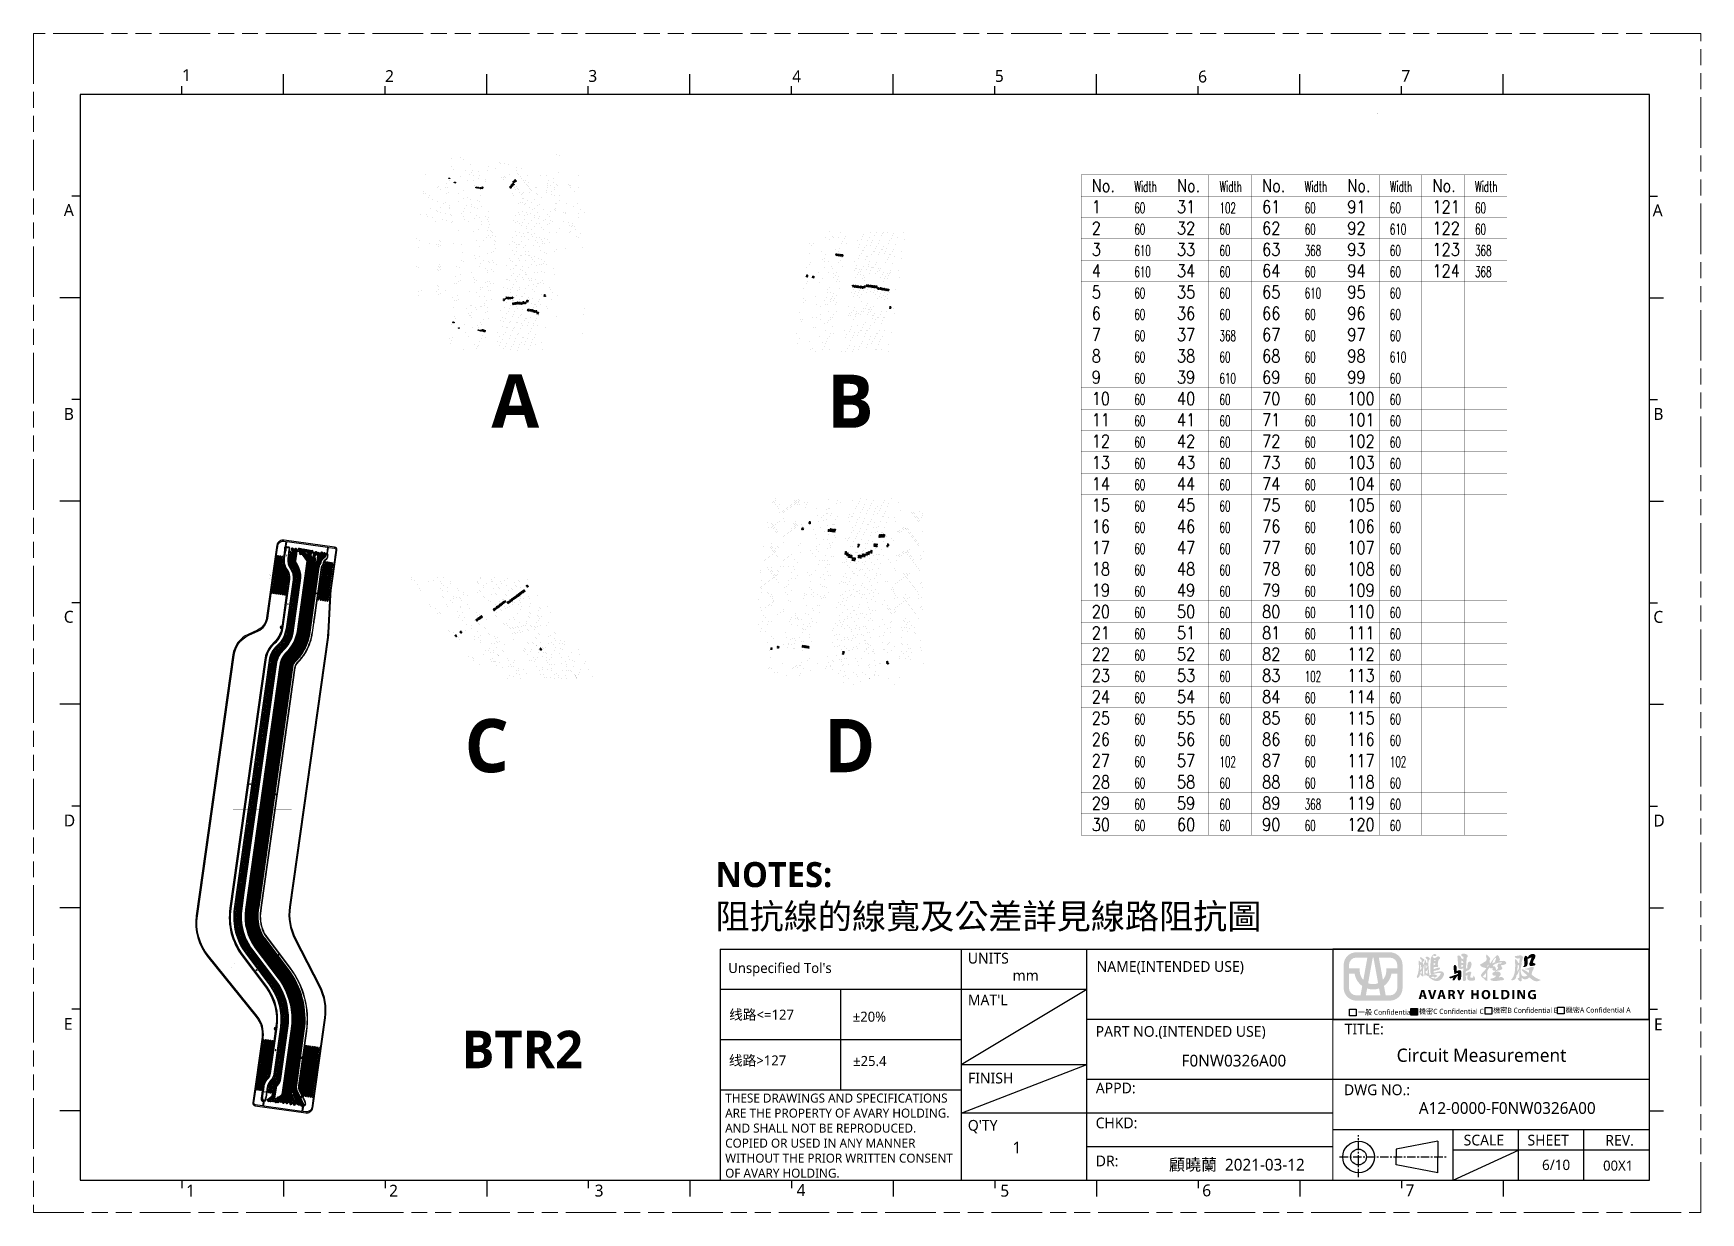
# Model space of a CAD drawing. Extents: x 150 to 463, y 50 to 272.
import ezdxf

# ---------------------------------------------------------------- set-up
doc = ezdxf.new("R2010")
doc.units = 0
doc.linetypes.add('CENTER', pattern=[50.8, 31.75, -6.35, 6.35, -6.35])
doc.linetypes.add('PHANTOM', pattern=[29.5, 9.5, -1.5, 3, -1.5, 3, -1.5, 9.5])
doc.layers.get('0').update_dxf_attribs({"color": 10})
doc.layers.add('0PAPERF', color=2, linetype='PHANTOM', lineweight=5, plot=False)
for name, color, linetype in [('a_area', 4, 'Continuous'), ('b_area', 3, 'Continuous'), ('bak_bak_btr2-bcq4636', 9, 'Continuous'), ('bak_outline', 8, 'Continuous'), ('biaozhu1', 5, 'Continuous'), ('biaozhu3', 7, 'Continuous'), ('c_area', 2, 'Continuous'), ('d_area', 1, 'Continuous'), ('g_area', 1, 'Continuous'), ('OUTLINE', 1, 'Continuous'), ('quyukuang', 6, 'Continuous'), ('图层 1', 7, 'Continuous'), ('鵬鼎', 5, 'Continuous')]:
    doc.layers.add(name, color=color, linetype=linetype)
doc.layers.add('DIM', color=3, linetype='Continuous', lineweight=5)
doc.layers.add('備註', color=1, linetype='Continuous', lineweight=5)
doc.styles.get("Standard").update_dxf_attribs({"font": 'txt.shx'})

msp = doc.modelspace()

# ---------------------------------------------------------------- texts
at = {"color": 0}
for s, insert, char_height, width, attachment_point in [('{\\fMicrosoft JhengHei|b0|i0|c136|p0;UNITS}', (325.59, 99.01), 2.0148, 9.3715, 1), ('{\\fMicrosoft JhengHei|b0|i0|c136|p0;NAME(INTENDED USE)}', (349.78, 97.45), 2.0148, 39.8459, 1), ('{\\fMicrosoft JhengHei|b0|i0|c136|p0;mm}', (334, 95.77), 2.0148, 9.3715, 1), ("{\\fMicrosoft JhengHei|b0|i0|c136|p0;MAT'L}", (325.59, 91.17), 2.0148, 9.3715, 1), ('{\\fMicrosoft JhengHei|b0|i0|c136|p0;PART NO.(INTENDED USE)}', (349.6, 85.26), 2.0148, 40.8336, 1), ('{\\fMicrosoft JhengHei|b0|i0|c136|p0;TITLE:}', (396.38, 85.71), 2.0148, 9.3715, 1), ('{\\fMicrosoft JhengHei|b0|i0|c136|p18;F0NW0326A00}', (375.57, 78.75), 2.2044, 37.2262, 5), ('{\\fMicrosoft JhengHei|b0|i0|c136|p0;FINISH}', (325.61, 76.49), 2.0148, 9.3715, 1), ('{\\fMicrosoft JhengHei|b0|i0|c136|p0;APPD:}', (349.63, 74.63), 2.0148, 9.3715, 1), ('{\\fMicrosoft JhengHei|b0|i0|c136|p0;DWG NO.:}', (396.25, 74.29), 2.0148, 16.1131, 1), ('{\\fMicrosoft JhengHei|b0|i0|c136|p18;A12-0000-F0NW0326A00}', (426.92, 69.85), 2.2044, 37.2262, 5), ("{\\fMicrosoft JhengHei|b0|i0|c136|p0;Q'TY}", (325.59, 67.62), 2.0148, 6.9085, 1), ('{\\fMicrosoft JhengHei|b0|i0|c136|p0;CHKD:}', (349.6, 68.07), 2.0148, 9.3715, 1), ('{\\fMicrosoft JhengHei|b0|i0|c136|p0;\\H1.244111x;SCALE} ', (418.72, 64.85), 1.6194, 9.367, 1), ('{\\fMicrosoft JhengHei|b0|i0|c136|p0;SHEET}', (430.72, 64.84), 2.0148, 10.2593, 1), ('{\\fMicrosoft JhengHei|b0|i0|c136|p0;REV.}', (445.33, 64.81), 2.0148, 10.2593, 1), ('{\\fMicrosoft JhengHei|b0|i0|c136|p0;DR:}', (349.63, 60.93), 2.0148, 9.3715, 1), ('{\\fMicrosoft JhengHei|b0|i0|c136|p18;顧曉蘭  2021-03-12}', (376.13, 59.11), 2.2044, 37.2262, 5), ('{\\fMicrosoft JhengHei|b0|i0|c136|p0;6/10}', (433.45, 60.16), 1.9433, 10.2593, 1)]:
    msp.add_mtext(s, dxfattribs=dict(at, insert=insert, char_height=char_height, width=width, attachment_point=attachment_point))
at = {"color": 2, "attachment_point": 1}
for s, insert, char_height, width in [('{\\fMicrosoft JhengHei|b0|i0|c136|p18;\\C1;一般 Confidential}', (398.86, 88.33), 0.9543, 13.0887), ('{\\fMicrosoft JhengHei|b0|i0|c136|p18;\\C1;\\fMicrosoft JhengHei|b0|i0|c136|p18;機密C \\fMicrosoft JhengHei|b0|i0|c136|p18;Confidential C}', (410.33, 88.49), 0.95429, 12.4629), ('{\\fMicrosoft JhengHei|b0|i0|c136|p18;\\C1;機密B Confidential B}', (424.27, 88.69), 0.9543, 12.4629), ('{\\fMicrosoft JhengHei|b0|i0|c136|p18;\\C1;機密A Confidential A}', (437.9, 88.75), 0.9543, 12.4629)]:
    msp.add_mtext(s, dxfattribs=dict(at, insert=insert, char_height=char_height, width=width))
at = {"insert": (406.14, 81.02), "char_height": 2.4811, "width": 37.0143, "attachment_point": 1}
msp.add_mtext('{\\fMicrosoft JhengHei|b0|i0|c136|p0;\\C0;Circuit Measurement}', dxfattribs=at)
at = {"color": 3, "insert": (280.01, 72.58), "char_height": 1.69163, "width": 43.628, "attachment_point": 1}
msp.add_mtext('{\\fMicrosoft JhengHei|b0|i0|c136|p0;THESE DRAWINGS AND SPECIFICATIONS ARE THE PROPERTY OF AVARY HOLDING. AND SHALL NOT BE REPRODUCED. COPIED OR USED IN ANY MANNER WITHOUT THE PRIOR WRITTEN CONSENT OF AVARY HOLDING.}', dxfattribs=at)
at = {"layer": '0PAPERF', "linetype": 'Continuous', "insert": (278.19, 116.05), "char_height": 4.699, "width": 128.4809, "attachment_point": 1}
msp.add_mtext('{\\fMicrosoft JhengHei|b1|i0|c136|p18;NOTES:}\\P{\\fMicrosoft JhengHei|b0|i0|c136|p18;阻抗線的線寬及公差詳見線路阻抗圖}', dxfattribs=at)
at = {"layer": 'biaozhu3'}
for s, height, width, p in [('No.', 2.4, 0.833333, (348.87, 241.9)), ('No.', 2.4, 0.833333, (364.87, 241.9)), ('No.', 2.4, 0.833333, (380.87, 241.9)), ('No.', 2.4, 0.833333, (396.87, 241.9)), ('No.', 2.4, 0.833333, (412.87, 241.9)), ('Width', 2, 0.6, (356.87, 241.9)), ('Width', 2, 0.6, (372.87, 241.9)), ('Width', 2, 0.6, (388.87, 241.9)), ('Width', 2, 0.6, (404.87, 241.9)), ('Width', 2, 0.6, (420.87, 241.9)), ('1', 2.4, 0.833333, (348.87, 237.9)), ('60', 2, 0.6, (356.87, 237.9)), ('31', 2.4, 0.833333, (364.87, 237.9)), ('102', 2, 0.6, (372.87, 237.9)), ('61', 2.4, 0.833333, (380.87, 237.9)), ('60', 2, 0.6, (388.87, 237.9)), ('91', 2.4, 0.833333, (396.87, 237.9)), ('60', 2, 0.6, (404.87, 237.9)), ('121', 2.4, 0.833333, (412.87, 237.9)), ('60', 2, 0.6, (420.87, 237.9)), ('2', 2.4, 0.833333, (348.87, 233.9)), ('60', 2, 0.6, (356.87, 233.9)), ('32', 2.4, 0.833333, (364.87, 233.9)), ('60', 2, 0.6, (372.87, 233.9)), ('62', 2.4, 0.833333, (380.87, 233.9)), ('60', 2, 0.6, (388.87, 233.9)), ('92', 2.4, 0.833333, (396.87, 233.9)), ('610', 2, 0.6, (404.87, 233.9)), ('122', 2.4, 0.833333, (412.87, 233.9)), ('60', 2, 0.6, (420.87, 233.9)), ('3', 2.4, 0.833333, (348.87, 229.9)), ('610', 2, 0.6, (356.87, 229.9)), ('33', 2.4, 0.833333, (364.87, 229.9)), ('60', 2, 0.6, (372.87, 229.9)), ('63', 2.4, 0.833333, (380.87, 229.9)), ('368', 2, 0.6, (388.87, 229.9)), ('93', 2.4, 0.833333, (396.87, 229.9)), ('60', 2, 0.6, (404.87, 229.9)), ('123', 2.4, 0.833333, (412.87, 229.9)), ('368', 2, 0.6, (420.87, 229.9)), ('4', 2.4, 0.833333, (348.87, 225.9)), ('610', 2, 0.6, (356.87, 225.9)), ('34', 2.4, 0.833333, (364.87, 225.9)), ('60', 2, 0.6, (372.87, 225.9)), ('64', 2.4, 0.833333, (380.87, 225.9)), ('60', 2, 0.6, (388.87, 225.9)), ('94', 2.4, 0.833333, (396.87, 225.9)), ('60', 2, 0.6, (404.87, 225.9)), ('124', 2.4, 0.833333, (412.87, 225.9)), ('368', 2, 0.6, (420.87, 225.9)), ('5', 2.4, 0.833333, (348.87, 221.9)), ('60', 2, 0.6, (356.87, 221.9)), ('35', 2.4, 0.833333, (364.87, 221.9)), ('60', 2, 0.6, (372.87, 221.9)), ('65', 2.4, 0.833333, (380.87, 221.9)), ('610', 2, 0.6, (388.87, 221.9)), ('95', 2.4, 0.833333, (396.87, 221.9)), ('60', 2, 0.6, (404.87, 221.9)), ('6', 2.4, 0.833333, (348.87, 217.9)), ('60', 2, 0.6, (356.87, 217.9)), ('36', 2.4, 0.833333, (364.87, 217.9)), ('60', 2, 0.6, (372.87, 217.9)), ('66', 2.4, 0.833333, (380.87, 217.9)), ('60', 2, 0.6, (388.87, 217.9)), ('96', 2.4, 0.833333, (396.87, 217.9)), ('60', 2, 0.6, (404.87, 217.9)), ('7', 2.4, 0.833333, (348.87, 213.9)), ('37', 2.4, 0.833333, (364.87, 213.9)), ('67', 2.4, 0.833333, (380.87, 213.9)), ('97', 2.4, 0.833333, (396.87, 213.9)), ('60', 2, 0.6, (356.87, 213.9)), ('368', 2, 0.6, (372.87, 213.9)), ('60', 2, 0.6, (388.87, 213.9)), ('60', 2, 0.6, (404.87, 213.9)), ('8', 2.4, 0.833333, (348.87, 209.9)), ('60', 2, 0.6, (356.87, 209.9)), ('38', 2.4, 0.833333, (364.87, 209.9)), ('60', 2, 0.6, (372.87, 209.9)), ('68', 2.4, 0.833333, (380.87, 209.9)), ('60', 2, 0.6, (388.87, 209.9)), ('98', 2.4, 0.833333, (396.87, 209.9)), ('610', 2, 0.6, (404.87, 209.9)), ('9', 2.4, 0.833333, (348.87, 205.9)), ('60', 2, 0.6, (356.87, 205.9)), ('39', 2.4, 0.833333, (364.87, 205.9)), ('610', 2, 0.6, (372.87, 205.9)), ('69', 2.4, 0.833333, (380.87, 205.9)), ('60', 2, 0.6, (388.87, 205.9)), ('99', 2.4, 0.833333, (396.87, 205.9)), ('60', 2, 0.6, (404.87, 205.9)), ('10', 2.4, 0.833333, (348.87, 201.9)), ('60', 2, 0.6, (356.87, 201.9)), ('40', 2.4, 0.833333, (364.87, 201.9)), ('60', 2, 0.6, (372.87, 201.9)), ('70', 2.4, 0.833333, (380.87, 201.9)), ('60', 2, 0.6, (388.87, 201.9)), ('100', 2.4, 0.833333, (396.87, 201.9)), ('60', 2, 0.6, (404.87, 201.9)), ('11', 2.4, 0.833333, (348.87, 197.9)), ('60', 2, 0.6, (356.87, 197.9)), ('41', 2.4, 0.833333, (364.87, 197.9)), ('60', 2, 0.6, (372.87, 197.9)), ('71', 2.4, 0.833333, (380.87, 197.9)), ('60', 2, 0.6, (388.87, 197.9)), ('101', 2.4, 0.833333, (396.87, 197.9)), ('60', 2, 0.6, (404.87, 197.9)), ('12', 2.4, 0.833333, (348.87, 193.9)), ('60', 2, 0.6, (356.87, 193.9)), ('42', 2.4, 0.833333, (364.87, 193.9)), ('60', 2, 0.6, (372.87, 193.9)), ('72', 2.4, 0.833333, (380.87, 193.9)), ('60', 2, 0.6, (388.87, 193.9)), ('102', 2.4, 0.833333, (396.87, 193.9)), ('60', 2, 0.6, (404.87, 193.9)), ('13', 2.4, 0.833333, (348.87, 189.9)), ('60', 2, 0.6, (356.87, 189.9)), ('43', 2.4, 0.833333, (364.87, 189.9)), ('60', 2, 0.6, (372.87, 189.9)), ('73', 2.4, 0.833333, (380.87, 189.9)), ('60', 2, 0.6, (388.87, 189.9)), ('103', 2.4, 0.833333, (396.87, 189.9)), ('60', 2, 0.6, (404.87, 189.9)), ('14', 2.4, 0.833333, (348.87, 185.9)), ('44', 2.4, 0.833333, (364.87, 185.9)), ('74', 2.4, 0.833333, (380.87, 185.9)), ('104', 2.4, 0.833333, (396.87, 185.9)), ('60', 2, 0.6, (356.87, 185.9)), ('60', 2, 0.6, (372.87, 185.9)), ('60', 2, 0.6, (388.87, 185.9)), ('60', 2, 0.6, (404.87, 185.9)), ('15', 2.4, 0.833333, (348.87, 181.9)), ('60', 2, 0.6, (356.87, 181.9)), ('45', 2.4, 0.833333, (364.87, 181.9)), ('60', 2, 0.6, (372.87, 181.9)), ('75', 2.4, 0.833333, (380.87, 181.9)), ('60', 2, 0.6, (388.87, 181.9)), ('105', 2.4, 0.833333, (396.87, 181.9)), ('60', 2, 0.6, (404.87, 181.9)), ('16', 2.4, 0.833333, (348.87, 177.9)), ('60', 2, 0.6, (356.87, 177.9)), ('46', 2.4, 0.833333, (364.87, 177.9)), ('60', 2, 0.6, (372.87, 177.9)), ('76', 2.4, 0.833333, (380.87, 177.9)), ('60', 2, 0.6, (388.87, 177.9)), ('106', 2.4, 0.833333, (396.87, 177.9)), ('60', 2, 0.6, (404.87, 177.9)), ('17', 2.4, 0.833333, (348.87, 173.9)), ('60', 2, 0.6, (356.87, 173.9)), ('47', 2.4, 0.833333, (364.87, 173.9)), ('60', 2, 0.6, (372.87, 173.9)), ('77', 2.4, 0.833333, (380.87, 173.9)), ('60', 2, 0.6, (388.87, 173.9)), ('107', 2.4, 0.833333, (396.87, 173.9)), ('60', 2, 0.6, (404.87, 173.9)), ('18', 2.4, 0.833333, (348.87, 169.9)), ('48', 2.4, 0.833333, (364.87, 169.9)), ('78', 2.4, 0.833333, (380.87, 169.9)), ('108', 2.4, 0.833333, (396.87, 169.9)), ('60', 2, 0.6, (356.87, 169.9)), ('60', 2, 0.6, (372.87, 169.9)), ('60', 2, 0.6, (388.87, 169.9)), ('60', 2, 0.6, (404.87, 169.9)), ('19', 2.4, 0.833333, (348.87, 165.9)), ('60', 2, 0.6, (356.87, 165.9)), ('49', 2.4, 0.833333, (364.87, 165.9)), ('60', 2, 0.6, (372.87, 165.9)), ('79', 2.4, 0.833333, (380.87, 165.9)), ('60', 2, 0.6, (388.87, 165.9)), ('109', 2.4, 0.833333, (396.87, 165.9)), ('60', 2, 0.6, (404.87, 165.9)), ('20', 2.4, 0.833333, (348.87, 161.9)), ('60', 2, 0.6, (356.87, 161.9)), ('50', 2.4, 0.833333, (364.87, 161.9)), ('60', 2, 0.6, (372.87, 161.9)), ('80', 2.4, 0.833333, (380.87, 161.9)), ('60', 2, 0.6, (388.87, 161.9)), ('110', 2.4, 0.833333, (396.87, 161.9)), ('60', 2, 0.6, (404.87, 161.9)), ('21', 2.4, 0.833333, (348.87, 157.9)), ('60', 2, 0.6, (356.87, 157.9)), ('51', 2.4, 0.833333, (364.87, 157.9)), ('60', 2, 0.6, (372.87, 157.9)), ('81', 2.4, 0.833333, (380.87, 157.9)), ('60', 2, 0.6, (388.87, 157.9)), ('111', 2.4, 0.833333, (396.87, 157.9)), ('60', 2, 0.6, (404.87, 157.9)), ('22', 2.4, 0.833333, (348.87, 153.9)), ('60', 2, 0.6, (356.87, 153.9)), ('52', 2.4, 0.833333, (364.87, 153.9)), ('60', 2, 0.6, (372.87, 153.9)), ('82', 2.4, 0.833333, (380.87, 153.9)), ('60', 2, 0.6, (388.87, 153.9)), ('112', 2.4, 0.833333, (396.87, 153.9)), ('60', 2, 0.6, (404.87, 153.9)), ('23', 2.4, 0.833333, (348.87, 149.9)), ('60', 2, 0.6, (356.87, 149.9)), ('53', 2.4, 0.833333, (364.87, 149.9)), ('60', 2, 0.6, (372.87, 149.9)), ('83', 2.4, 0.833333, (380.87, 149.9)), ('102', 2, 0.6, (388.87, 149.9)), ('113', 2.4, 0.833333, (396.87, 149.9)), ('60', 2, 0.6, (404.87, 149.9)), ('24', 2.4, 0.833333, (348.87, 145.9)), ('60', 2, 0.6, (356.87, 145.9)), ('54', 2.4, 0.833333, (364.87, 145.9)), ('60', 2, 0.6, (372.87, 145.9)), ('84', 2.4, 0.833333, (380.87, 145.9)), ('60', 2, 0.6, (388.87, 145.9)), ('114', 2.4, 0.833333, (396.87, 145.9)), ('60', 2, 0.6, (404.87, 145.9)), ('25', 2.4, 0.833333, (348.87, 141.9)), ('55', 2.4, 0.833333, (364.87, 141.9)), ('85', 2.4, 0.833333, (380.87, 141.9)), ('115', 2.4, 0.833333, (396.87, 141.9)), ('60', 2, 0.6, (356.87, 141.9)), ('60', 2, 0.6, (372.87, 141.9)), ('60', 2, 0.6, (388.87, 141.9)), ('60', 2, 0.6, (404.87, 141.9)), ('26', 2.4, 0.833333, (348.87, 137.9)), ('60', 2, 0.6, (356.87, 137.9)), ('56', 2.4, 0.833333, (364.87, 137.9)), ('60', 2, 0.6, (372.87, 137.9)), ('86', 2.4, 0.833333, (380.87, 137.9)), ('60', 2, 0.6, (388.87, 137.9)), ('116', 2.4, 0.833333, (396.87, 137.9)), ('60', 2, 0.6, (404.87, 137.9)), ('27', 2.4, 0.833333, (348.87, 133.9)), ('60', 2, 0.6, (356.87, 133.9)), ('57', 2.4, 0.833333, (364.87, 133.9)), ('102', 2, 0.6, (372.87, 133.9)), ('87', 2.4, 0.833333, (380.87, 133.9)), ('60', 2, 0.6, (388.87, 133.9)), ('117', 2.4, 0.833333, (396.87, 133.9)), ('102', 2, 0.6, (404.87, 133.9)), ('28', 2.4, 0.833333, (348.87, 129.9)), ('60', 2, 0.6, (356.87, 129.9)), ('58', 2.4, 0.833333, (364.87, 129.9)), ('60', 2, 0.6, (372.87, 129.9)), ('88', 2.4, 0.833333, (380.87, 129.9)), ('60', 2, 0.6, (388.87, 129.9)), ('118', 2.4, 0.833333, (396.87, 129.9)), ('60', 2, 0.6, (404.87, 129.9)), ('29', 2.4, 0.833333, (348.87, 125.9)), ('60', 2, 0.6, (356.87, 125.9)), ('59', 2.4, 0.833333, (364.87, 125.9)), ('60', 2, 0.6, (372.87, 125.9)), ('89', 2.4, 0.833333, (380.87, 125.9)), ('368', 2, 0.6, (388.87, 125.9)), ('119', 2.4, 0.833333, (396.87, 125.9)), ('60', 2, 0.6, (404.87, 125.9)), ('30', 2.4, 0.833333, (348.87, 121.9)), ('60', 2, 0.6, (356.87, 121.9)), ('60', 2.4, 0.833333, (364.87, 121.9)), ('60', 2, 0.6, (372.87, 121.9)), ('90', 2.4, 0.833333, (380.87, 121.9)), ('60', 2, 0.6, (388.87, 121.9)), ('120', 2.4, 0.833333, (396.87, 121.9)), ('60', 2, 0.6, (404.87, 121.9))]:
    msp.add_text(s, height=height, dxfattribs=dict(at, width=width)).set_placement(p)
at = {"layer": 'DIM', "char_height": 2.2409, "width": 1.3643, "attachment_point": 1}
for s, insert in [('{\\fMicrosoft JhengHei|b0|i0|c136|p0;\\C0;1}', (177.98, 264.96)), ('{\\fMicrosoft JhengHei|b0|i0|c136|p0;\\C0;2}', (216.12, 264.78)), ('{\\fMicrosoft JhengHei|b0|i0|c136|p0;\\C0;3}', (254.3, 264.81)), ('{\\fMicrosoft JhengHei|b0|i0|c136|p0;\\C0;4}', (292.6, 264.73)), ('{\\fMicrosoft JhengHei|b0|i0|c136|p0;\\C0;5}', (330.67, 264.81)), ('{\\fMicrosoft JhengHei|b0|i0|c136|p0;\\C0;6}', (368.85, 264.69)), ('{\\fMicrosoft JhengHei|b0|i0|c136|p0;\\C0;7}', (407.04, 264.83)), ('{\\fMicrosoft JhengHei|b0|i0|c136|p0;\\C0;1}', (178.76, 55.48)), ('{\\fMicrosoft JhengHei|b0|i0|c136|p0;\\C0;2}', (216.88, 55.45)), ('{\\fMicrosoft JhengHei|b0|i0|c136|p0;\\C0;3}', (255.49, 55.48)), ('{\\fMicrosoft JhengHei|b0|i0|c136|p0;\\C0;4}', (293.42, 55.56)), ('{\\fMicrosoft JhengHei|b0|i0|c136|p0;\\C0;5}', (331.69, 55.46)), ('{\\fMicrosoft JhengHei|b0|i0|c136|p0;\\C0;6}', (369.62, 55.51)), ('{\\fMicrosoft JhengHei|b0|i0|c136|p0;\\C0;7}', (407.8, 55.54))]:
    msp.add_mtext(s, dxfattribs=dict(at, insert=insert))
at = {"layer": 'g_area', "linetype": 'Continuous', "attachment_point": 1}
for s, insert, char_height in [('{\\fMicrosoft JhengHei|b1|i0|c136|p18;A}', (236.09, 207.61), 10), ('{\\fMicrosoft JhengHei|b1|i0|c136|p18;B}', (299.14, 207.61), 10), ('{\\fMicrosoft JhengHei|b1|i0|c136|p18;C}', (231.07, 142.92), 10), ('{\\fMicrosoft JhengHei|b1|i0|c136|p18;D}', (298.57, 142.92), 10), ('{\\fMicrosoft JhengHei|b1|i0|c136|p18;BTR2}', (230.5, 84.39), 7.0484)]:
    msp.add_mtext(s, dxfattribs=dict(at, insert=insert, char_height=char_height))
at = {"layer": 'OUTLINE', "color": 2, "linetype": 'Continuous', "lineweight": 0, "insert": (444.92, 59.99), "char_height": 1.8859, "width": 4.5713, "attachment_point": 1}
msp.add_mtext('{\\fMicrosoft JhengHei|b0|i0|c136|p0;\\C0;00X1}', dxfattribs=at)
at = {"layer": '備註', "color": 2, "lineweight": 0, "ltscale": 2, "insert": (280.59, 97.1), "char_height": 1.8863, "attachment_point": 1}
msp.add_mtext("{\\fMicrosoft JhengHei|b0|i0|c136|p0;\\C0;Unspecified Tol's }", dxfattribs=at)
at = {"layer": '備註', "color": 2, "lineweight": 0, "ltscale": 2, "char_height": 1.8863, "attachment_point": 1, "bg_fill": 2}
for s, insert in [('{\\fMicrosoft JhengHei|b0|i0|c136|p0;\\C0;%%P20%}', (303.97, 87.96)), ('{\\fMicrosoft JhengHei|b0|i0|c136|p0;\\C0;%%P25.4}', (304.04, 79.64))]:
    msp.add_mtext(s, dxfattribs=dict(at, insert=insert))
at = {"layer": '鵬鼎', "char_height": 2.2409, "width": 4.2268, "attachment_point": 1}
for s, insert in [('{\\fMicrosoft JhengHei|b0|i0|c136|p0;\\C0;A}', (155.79, 239.64)), ('{\\fMicrosoft JhengHei|b0|i0|c136|p0;\\C0;A}', (454.24, 239.59)), ('{\\fMicrosoft JhengHei|b0|i0|c136|p0;\\C0;B}', (155.78, 201.34)), ('{\\fMicrosoft JhengHei|b0|i0|c136|p0;\\C0;B}', (454.36, 201.34)), ('{\\fMicrosoft JhengHei|b0|i0|c136|p0;\\C0;C}', (155.78, 163.24)), ('{\\fMicrosoft JhengHei|b0|i0|c136|p0;\\C0;C}', (454.36, 163.22)), ('{\\fMicrosoft JhengHei|b0|i0|c136|p0;\\C0;D}', (155.78, 124.98)), ('{\\fMicrosoft JhengHei|b0|i0|c136|p0;\\C0;D}', (454.36, 124.97)), ('{\\fMicrosoft JhengHei|b0|i0|c136|p0;\\C0;E}', (155.78, 86.79)), ('{\\fMicrosoft JhengHei|b0|i0|c136|p0;\\C0;E}', (454.47, 86.7))]:
    msp.add_mtext(s, dxfattribs=dict(at, insert=insert))
at = {"layer": '鵬鼎', "color": 0, "insert": (333.99, 63.54), "char_height": 2.2044, "width": 2.1825, "attachment_point": 1}
msp.add_mtext('{\\fMicrosoft JhengHei|b0|i0|c136|p0;1}', dxfattribs=at)

# ---------------------------------------------------------------- blocks, each defined once
blk = doc.blocks.new('PAD_R1')
at = {"layer": 'd_area', "const_width": 0.5}
blk.add_lwpolyline([(0.25, 0, 1), (-0.25, 0, 1)], format="xyb", close=True, dxfattribs=at)
blk = doc.blocks.new('PAD_R2')
at = {"layer": 'c_area', "const_width": 0.5}
blk.add_lwpolyline([(0.25, 0, 1), (-0.25, 0, 1)], format="xyb", close=True, dxfattribs=at)
blk = doc.blocks.new('PAD_R3')
at = {"layer": 'b_area', "const_width": 0.5}
blk.add_lwpolyline([(0.25, 0, 1), (-0.25, 0, 1)], format="xyb", close=True, dxfattribs=at)
blk = doc.blocks.new('PAD_R4')
at = {"layer": 'a_area', "const_width": 0.5}
blk.add_lwpolyline([(0.25, 0, 1), (-0.25, 0, 1)], format="xyb", close=True, dxfattribs=at)
blk = doc.blocks.new('PAD_R6')
at = {"layer": 'quyukuang', "const_width": 0.5}
blk.add_lwpolyline([(0.25, 0, 1), (-0.25, 0, 1)], format="xyb", close=True, dxfattribs=at)
blk = doc.blocks.new('PAD_R7')
at = {"layer": 'biaozhu3', "const_width": 0.5}
blk.add_lwpolyline([(0.25, 0, 1), (-0.25, 0, 1)], format="xyb", close=True, dxfattribs=at)
blk = doc.blocks.new('6')
at = {"layer": '图层 1', "true_color": 0xf50613}
h = blk.add_hatch(color=1, dxfattribs=at)
h.dxf.hatch_style = 2
edge = h.paths.add_edge_path()
edge.add_spline(control_points=[(-0.84, 7.1), (-0.84, 7.1), (0.89, -2.45), (0.89, -2.45), (0.31, -2.7), (-0.33, -2.83), (-1.01, -2.83), (-1.66, -2.83), (-2.28, -2.71), (-2.84, -2.48), (-2.84, -2.48), (-1.11, 7.1), (-1.11, 7.1), (-1.11, 7.1), (-0.84, 7.1), (-0.84, 7.1)], knot_values=[0, 0, 0, 0, 1, 1, 1, 2, 2, 2, 3, 3, 3, 4, 4, 4, 5, 5, 5, 5], degree=3, periodic=1)
edge = h.paths.add_edge_path()
edge.add_spline(control_points=[(5.31, 9.08), (5.31, 9.08), (-7.25, 9.08), (-7.25, 9.08), (-9.86, 9.08), (-11.98, 6.96), (-11.98, 4.35), (-11.98, 4.35), (-11.98, -4.27), (-11.98, -4.27), (-11.98, -6.88), (-9.86, -9), (-7.25, -9), (-7.25, -9), (5.31, -9), (5.31, -9), (7.91, -9), (10.04, -6.88), (10.04, -4.27), (10.04, -4.27), (10.04, 4.35), (10.04, 4.35), (10.04, 6.96), (7.91, 9.08), (5.31, 9.08)], knot_values=[0, 0, 0, 0, 0.352778, 0.352778, 0.352778, 0.705556, 0.705556, 0.705556, 1.058334, 1.058334, 1.058334, 1.411112, 1.411112, 1.411112, 1.76389, 1.76389, 1.76389, 2.116668, 2.116668, 2.116668, 2.469446, 2.469446, 2.469446, 2.822224, 2.822224, 2.822224, 2.822224], degree=3, periodic=0)
edge.add_line((5.31, 9.08), (5.31, 9.08))
edge = h.paths.add_edge_path()
edge.add_spline(control_points=[(8.06, 4.35), (8.06, 4.35), (8.06, 3.12), (8.06, 3.12), (8.06, 3.12), (3.96, 3.12), (3.96, 3.12), (3.96, 3.12), (3.96, 2.13), (3.96, 2.13), (3.96, 0.86), (3.47, -0.31), (2.68, -1.19), (2.68, -1.19), (1.17, 7.1), (1.17, 7.1), (1.17, 7.1), (5.31, 7.1), (5.31, 7.1), (6.82, 7.1), (8.06, 5.87), (8.06, 4.35)], knot_values=[0, 0, 0, 0, 0.352778, 0.352778, 0.352778, 0.705556, 0.705556, 0.705556, 1.058334, 1.058334, 1.058334, 1.411112, 1.411112, 1.411112, 1.76389, 1.76389, 1.76389, 2.116668, 2.116668, 2.116668, 2.469446, 2.469446, 2.469446, 2.469446], degree=3, periodic=0)
edge.add_line((8.06, 4.35), (8.06, 4.35))
edge = h.paths.add_edge_path()
edge.add_spline(control_points=[(-1.01, -4.81), (-0.22, -4.81), (0.54, -4.67), (1.25, -4.43), (1.25, -4.43), (1.72, -7.02), (1.72, -7.02), (1.72, -7.02), (-3.67, -7.02), (-3.67, -7.02), (-3.67, -7.02), (-3.2, -4.45), (-3.2, -4.45), (-2.51, -4.68), (-1.78, -4.81), (-1.01, -4.81)], knot_values=[0, 0, 0, 0, 0.352778, 0.352778, 0.352778, 0.705556, 0.705556, 0.705556, 1.058334, 1.058334, 1.058334, 1.411112, 1.411112, 1.411112, 1.76389, 1.76389, 1.76389, 1.76389], degree=3, periodic=0)
edge.add_line((-1.01, -4.81), (-1.01, -4.81))
edge = h.paths.add_edge_path()
edge.add_spline(control_points=[(-7.25, 7.1), (-7.25, 7.1), (-3.12, 7.1), (-3.12, 7.1), (-3.12, 7.1), (-4.63, -1.25), (-4.63, -1.25), (-5.46, -0.37), (-5.98, 0.82), (-5.98, 2.13), (-5.98, 2.13), (-5.98, 3.12), (-5.98, 3.12), (-5.98, 3.12), (-10, 3.12), (-10, 3.12), (-10, 3.12), (-10, 4.35), (-10, 4.35), (-10, 5.87), (-8.77, 7.1), (-7.25, 7.1)], knot_values=[0, 0, 0, 0, 0.352778, 0.352778, 0.352778, 0.705556, 0.705556, 0.705556, 1.058334, 1.058334, 1.058334, 1.411112, 1.411112, 1.411112, 1.76389, 1.76389, 1.76389, 2.116668, 2.116668, 2.116668, 2.469446, 2.469446, 2.469446, 2.469446], degree=3, periodic=0)
edge.add_line((-7.25, 7.1), (-7.25, 7.1))
edge = h.paths.add_edge_path()
edge.add_spline(control_points=[(-10, -4.27), (-10, -4.27), (-10, 1.14), (-10, 1.14), (-10, 1.14), (-7.89, 1.14), (-7.89, 1.14), (-7.61, -0.77), (-6.55, -2.44), (-5.04, -3.52), (-5.04, -3.52), (-5.68, -7.02), (-5.68, -7.02), (-5.68, -7.02), (-7.25, -7.02), (-7.25, -7.02), (-8.77, -7.02), (-10, -5.79), (-10, -4.27)], knot_values=[0, 0, 0, 0, 0.352778, 0.352778, 0.352778, 0.705556, 0.705556, 0.705556, 1.058334, 1.058334, 1.058334, 1.411112, 1.411112, 1.411112, 1.76389, 1.76389, 1.76389, 2.116668, 2.116668, 2.116668, 2.116668], degree=3, periodic=0)
edge.add_line((-10, -4.27), (-10, -4.27))
edge = h.paths.add_edge_path()
edge.add_spline(control_points=[(5.31, -7.02), (5.31, -7.02), (3.73, -7.02), (3.73, -7.02), (3.73, -7.02), (3.09, -3.47), (3.09, -3.47), (4.56, -2.39), (5.6, -0.75), (5.87, 1.14), (5.87, 1.14), (8.06, 1.14), (8.06, 1.14), (8.06, 1.14), (8.06, -4.27), (8.06, -4.27), (8.06, -5.79), (6.82, -7.02), (5.31, -7.02)], knot_values=[0, 0, 0, 0, 0.352778, 0.352778, 0.352778, 0.705556, 0.705556, 0.705556, 1.058334, 1.058334, 1.058334, 1.411112, 1.411112, 1.411112, 1.76389, 1.76389, 1.76389, 2.116668, 2.116668, 2.116668, 2.116668], degree=3, periodic=0)
edge.add_line((5.31, -7.02), (5.31, -7.02))
at = {"layer": '图层 1', "true_color": 0x000099}
h = blk.add_hatch(color=174, dxfattribs=at)
h.dxf.hatch_style = 2
edge = h.paths.add_edge_path()
edge.add_spline(control_points=[(21.7, 4.45), (21.7, 4.45), (21.7, 4.7), (21.7, 4.7), (21.7, 4.7), (21.7, 4.95), (21.7, 4.95), (21.7, 4.95), (21.7, 5.15), (21.7, 5.15), (21.73, 5.12), (21.77, 5.09), (21.81, 5.06), (21.86, 5.03), (21.91, 5.01), (21.97, 5.01), (22.03, 4.98), (22.09, 4.97), (22.13, 4.97), (22.13, 4.97), (22.24, 4.97), (22.24, 4.97), (22.24, 4.97), (22.24, 4.88), (22.24, 4.88), (22.24, 4.88), (22.24, 4.74), (22.24, 4.74), (22.24, 4.74), (22.24, 4.61), (22.24, 4.61), (22.24, 4.61), (22.24, 4.52), (22.24, 4.52), (22.24, 4.52), (22.2, 4.52), (22.2, 4.52), (22.14, 4.49), (22.08, 4.44), (22.02, 4.38), (21.93, 4.35), (21.82, 4.31), (21.7, 4.25), (21.7, 4.25), (21.7, 4.45), (21.7, 4.45)], knot_values=[0, 0, 0, 0, 1, 1, 1, 2, 2, 2, 3, 3, 3, 4, 4, 4, 5, 5, 5, 6, 6, 6, 7, 7, 7, 8, 8, 8, 9, 9, 9, 10, 10, 10, 11, 11, 11, 12, 12, 12, 13, 13, 13, 14, 14, 14, 15, 15, 15, 15], degree=3, periodic=1)
edge = h.paths.add_edge_path()
edge.add_spline(control_points=[(16.6, 4.04), (16.6, 4.21), (16.61, 4.34), (16.64, 4.43), (16.67, 4.46), (16.72, 4.44), (16.78, 4.38), (16.81, 4.35), (16.84, 4.28), (16.87, 4.16), (16.87, 4.16), (16.87, 3.88), (16.87, 3.88), (16.84, 3.82), (16.82, 3.78), (16.82, 3.75), (16.82, 3.63), (16.81, 3.52), (16.8, 3.43), (16.78, 3.34), (16.81, 3.32), (16.87, 3.36), (16.93, 3.41), (16.99, 3.46), (17.05, 3.52), (17.11, 3.58), (17.17, 3.63), (17.23, 3.66), (17.23, 3.66), (17.23, 3.59), (17.23, 3.59), (17.23, 3.59), (17.23, 3.5), (17.23, 3.5), (17.23, 3.5), (17.23, 3.39), (17.23, 3.39), (17.23, 3.39), (17.23, 3.3), (17.23, 3.3), (17.17, 3.27), (17.12, 3.22), (17.09, 3.16), (17.06, 3.07), (17.03, 2.97), (16.98, 2.85), (16.93, 2.72), (16.88, 2.63), (16.82, 2.57), (16.79, 2.48), (16.76, 2.42), (16.73, 2.39), (16.7, 2.48), (16.67, 2.61), (16.64, 2.78), (16.61, 2.94), (16.6, 3.15), (16.6, 3.41), (16.6, 3.41), (16.6, 4.04), (16.6, 4.04)], knot_values=[0, 0, 0, 0, 1, 1, 1, 2, 2, 2, 3, 3, 3, 4, 4, 4, 5, 5, 5, 6, 6, 6, 7, 7, 7, 8, 8, 8, 9, 9, 9, 10, 10, 10, 11, 11, 11, 12, 12, 12, 13, 13, 13, 14, 14, 14, 15, 15, 15, 16, 16, 16, 17, 17, 17, 18, 18, 18, 19, 19, 19, 20, 20, 20, 20], degree=3, periodic=1)
edge = h.paths.add_edge_path()
edge.add_spline(control_points=[(18.72, 4.06), (18.72, 4.34), (18.74, 4.49), (18.79, 4.52), (18.83, 4.55), (18.88, 4.49), (18.95, 4.34), (18.91, 4.19), (18.88, 4.04), (18.85, 3.91), (18.82, 3.77), (18.84, 3.7), (18.9, 3.7), (18.93, 3.73), (18.99, 3.79), (19.08, 3.88), (19.17, 3.97), (19.25, 4.05), (19.31, 4.11), (19.31, 4.11), (19.31, 4.06), (19.31, 4.06), (19.31, 4.06), (19.35, 4.02), (19.35, 4.02), (19.35, 4.02), (19.35, 3.97), (19.35, 3.97), (19.35, 3.97), (19.4, 3.93), (19.4, 3.93), (19.37, 3.9), (19.33, 3.84), (19.28, 3.75), (19.24, 3.66), (19.17, 3.55), (19.08, 3.43), (18.99, 3.31), (18.92, 3.22), (18.88, 3.16), (18.83, 3.1), (18.78, 3.07), (18.72, 3.07), (18.72, 3.07), (18.72, 4.06), (18.72, 4.06)], knot_values=[0, 0, 0, 0, 1, 1, 1, 2, 2, 2, 3, 3, 3, 4, 4, 4, 5, 5, 5, 6, 6, 6, 7, 7, 7, 8, 8, 8, 9, 9, 9, 10, 10, 10, 11, 11, 11, 12, 12, 12, 13, 13, 13, 14, 14, 14, 15, 15, 15, 15], degree=3, periodic=1)
edge = h.paths.add_edge_path()
edge.add_spline(control_points=[(25.27, 1.54), (25.12, 1.71), (24.91, 1.84), (24.64, 1.9), (24.34, 1.96), (24.07, 1.97), (23.83, 1.94), (23.58, 1.91), (23.37, 1.88), (23.19, 1.85), (22.76, 1.72), (22.15, 1.58), (22.15, 1.58), (22.12, 1.58), (22.09, 1.57), (22.04, 1.56), (22, 1.54), (21.94, 1.53), (21.88, 1.51), (21.82, 1.5), (21.77, 1.48), (21.72, 1.47), (21.68, 1.45), (21.64, 1.43), (21.61, 1.4), (21.61, 1.4), (21.61, 1.56), (21.61, 1.56), (21.61, 1.56), (21.61, 1.76), (21.61, 1.76), (21.64, 1.82), (21.66, 1.88), (21.68, 1.94), (21.69, 2), (21.7, 2.06), (21.7, 2.12), (21.7, 2.12), (21.79, 2.12), (21.79, 2.12), (21.82, 2.12), (21.87, 2.13), (21.93, 2.14), (21.99, 2.16), (22.04, 2.17), (22.09, 2.17), (22.11, 2.17), (22.12, 2.17), (22.14, 2.18), (22.14, 2.18), (22.15, 2.21), (22.15, 2.21), (22.15, 2.21), (22.53, 2.26), (22.68, 2.29), (22.84, 2.32), (23.19, 2.39), (23.19, 2.39), (23.37, 2.45), (23.56, 2.54), (23.76, 2.66), (23.95, 2.79), (24.07, 2.92), (24.1, 3.07), (24.16, 3.19), (24.08, 3.28), (23.87, 3.34), (23.71, 3.36), (23.53, 3.37), (23.35, 3.38), (23.14, 3.36), (22.94, 3.21), (22.75, 3.14), (22.55, 3.06), (22.15, 2.89), (22.15, 2.89), (22.09, 2.89), (22.03, 2.88), (21.97, 2.85), (21.91, 2.81), (21.86, 2.79), (21.81, 2.75), (21.77, 2.72), (21.73, 2.71), (21.7, 2.71), (21.7, 2.71), (21.7, 2.87), (21.7, 2.87), (21.7, 2.87), (21.7, 3.09), (21.7, 3.09), (21.7, 3.09), (21.7, 3.34), (21.7, 3.34), (21.7, 3.34), (21.7, 3.48), (21.7, 3.48), (21.7, 3.48), (22.36, 3.6), (22.6, 3.61), (22.84, 3.62), (22.93, 3.53), (23.04, 3.53), (23.15, 3.53), (23.26, 3.61), (23.26, 3.61), (23.28, 3.73), (23.3, 3.88), (23.33, 4.04), (23.36, 4.21), (23.36, 4.34), (23.33, 4.43), (23.3, 4.49), (23.25, 4.52), (23.19, 4.52), (23.19, 4.64), (23.21, 4.8), (23.24, 5.01), (23.24, 5.22), (23.28, 5.47), (23.37, 5.76), (23.46, 6.05), (23.57, 6.27), (23.69, 6.44), (23.81, 6.6), (23.92, 6.7), (24.01, 6.73), (24.07, 6.76), (24.1, 6.84), (24.1, 6.96), (24.07, 7.08), (23.96, 7.21), (23.78, 7.36), (23.6, 7.51), (23.42, 7.57), (23.24, 7.54), (23.06, 7.51), (22.92, 7.44), (22.83, 7.32), (22.8, 7.29), (22.76, 7.26), (22.7, 7.23), (22.61, 7.2), (22.5, 7.14), (22.38, 7.05), (22.23, 6.99), (22.12, 6.94), (22.06, 6.89), (22, 6.84), (21.97, 6.81), (21.97, 6.78), (21.97, 6.81), (21.93, 6.84), (21.84, 6.89), (21.75, 6.94), (21.63, 7.02), (21.48, 7.14), (21.32, 7.26), (21.25, 7.37), (21.25, 7.48), (21.25, 7.58), (21.3, 7.66), (21.39, 7.73), (21.45, 7.75), (21.52, 7.77), (21.61, 7.77), (21.67, 7.77), (21.77, 7.75), (21.91, 7.73), (22.04, 7.69), (22.16, 7.68), (22.27, 7.68), (22.37, 7.68), (22.47, 7.69), (22.56, 7.73), (22.65, 7.82), (22.7, 7.92), (22.7, 8.04), (22.7, 8.16), (22.59, 8.27), (22.38, 8.36), (22.2, 8.42), (22.02, 8.43), (21.84, 8.4), (21.66, 8.37), (21.54, 8.31), (21.48, 8.22), (21.3, 8.04), (21.12, 7.83), (20.96, 7.59), (20.79, 7.35), (20.67, 7.07), (20.59, 6.75), (20.52, 6.44), (20.48, 6.13), (20.48, 5.83), (20.48, 5.83), (20.48, 4.97), (20.48, 4.97), (20.48, 4.88), (20.47, 4.65), (20.44, 4.29), (20.41, 3.93), (20.39, 3.43), (20.39, 2.8), (20.36, 2.2), (20.39, 1.73), (20.48, 1.4), (20.54, 1.08), (20.63, 0.88), (20.74, 0.82), (20.81, 0.78), (20.86, 0.76), (20.86, 0.76), (20.62, 0.74), (20.13, 0.41), (20.13, 0.41), (20.13, 0.41), (20.08, 0.57), (20.08, 0.63), (20.04, 0.78), (20, 1.11), (19.94, 1.6), (19.88, 2.1), (19.82, 2.75), (19.76, 3.57), (19.7, 4.38), (19.68, 5), (19.71, 5.42), (19.74, 5.84), (19.8, 6.1), (19.89, 6.19), (20.13, 6.28), (20.26, 6.44), (20.26, 6.66), (20.26, 6.89), (20.08, 7.08), (19.74, 7.25), (19.39, 7.42), (19.12, 7.47), (18.92, 7.41), (18.73, 7.35), (18.64, 7.23), (18.67, 7.05), (18.7, 7.02), (18.73, 6.97), (18.74, 6.91), (18.76, 6.85), (18.81, 6.79), (18.9, 6.73), (18.96, 6.64), (19.02, 6.58), (19.08, 6.55), (19.17, 6.49), (19.25, 6.44), (19.31, 6.42), (19.31, 6.35), (19.31, 6.27), (19.33, 6.17), (19.34, 6.06), (19.35, 5.93), (19.35, 5.78), (19.35, 5.63), (19.36, 5.5), (19.37, 5.4), (19.39, 5.29), (19.4, 5.21), (19.4, 5.15), (19.31, 5.18), (19.22, 5.21), (19.13, 5.24), (19.13, 5.24), (18.85, 5.24), (18.85, 5.24), (18.82, 5.3), (18.8, 5.37), (18.79, 5.44), (18.77, 5.52), (18.76, 5.62), (18.74, 5.74), (18.73, 5.86), (18.7, 5.96), (18.65, 6.05), (18.61, 6.14), (18.57, 6.23), (18.54, 6.33), (18.51, 6.35), (18.49, 6.37), (18.47, 6.37), (18.46, 6.37), (18.43, 6.33), (18.4, 6.23), (18.37, 6.14), (18.36, 6.02), (18.36, 5.87), (18.36, 5.87), (18.36, 5.51), (18.36, 5.51), (18.24, 5.3), (18.13, 5.09), (18.04, 4.88), (17.92, 4.67), (17.8, 4.44), (17.68, 4.2), (17.68, 4.26), (17.67, 4.34), (17.66, 4.45), (17.64, 4.55), (17.63, 4.67), (17.63, 4.81), (17.63, 4.95), (17.63, 5.06), (17.61, 5.15), (17.6, 5.24), (17.59, 5.33), (17.59, 5.42), (17.68, 5.48), (17.79, 5.57), (17.91, 5.69), (18.03, 5.81), (18.12, 5.95), (18.18, 6.1), (18.24, 6.25), (18.21, 6.37), (18.09, 6.46), (17.97, 6.55), (17.83, 6.63), (17.68, 6.69), (17.44, 6.93), (17.2, 7.1), (16.96, 7.21), (16.72, 7.31), (16.58, 7.28), (16.55, 7.12), (16.52, 6.95), (16.58, 6.78), (16.73, 6.6), (16.88, 6.42), (17.05, 6.31), (17.23, 6.28), (17.23, 6.28), (17.23, 6.05), (17.23, 6.05), (17.23, 6.05), (17.23, 5.74), (17.23, 5.74), (17.23, 5.74), (17.23, 5.42), (17.23, 5.42), (17.23, 5.42), (17.23, 5.26), (17.23, 5.26), (17.23, 5.25), (17.21, 5.25), (17.16, 5.29), (17.12, 5.31), (17.05, 5.34), (16.96, 5.35), (16.87, 5.37), (16.76, 5.39), (16.64, 5.42), (16.61, 5.45), (16.58, 5.5), (16.55, 5.56), (16.52, 5.59), (16.49, 5.63), (16.46, 5.69), (16.4, 5.75), (16.35, 5.81), (16.32, 5.87), (16.29, 5.9), (16.26, 5.93), (16.23, 5.96), (16.14, 5.99), (16.08, 5.95), (16.05, 5.83), (16.02, 5.68), (16.02, 5.44), (16.05, 5.1), (16.08, 4.77), (16.11, 4.41), (16.14, 4.02), (16.14, 4.02), (16.14, 3.25), (16.14, 3.25), (16.11, 2.95), (16.07, 2.59), (16.01, 2.17), (15.92, 1.75), (15.84, 1.38), (15.78, 1.08), (15.69, 0.78), (15.63, 0.56), (15.6, 0.4), (15.57, 0.4), (15.55, 0.42), (15.53, 0.45), (15.52, 0.48), (15.5, 0.51), (15.47, 0.54), (15.44, 0.48), (15.42, 0.43), (15.42, 0.4), (15.36, 0.13), (15.35, -0.09), (15.38, -0.27), (15.41, -0.48), (15.51, -0.56), (15.69, -0.5), (15.87, -0.44), (16.04, -0.3), (16.19, -0.09), (16.31, 0.12), (16.4, 0.3), (16.46, 0.45), (16.46, 0.45), (16.46, 0.54), (16.46, 0.54), (16.46, 0.57), (16.48, 0.63), (16.51, 0.72), (16.51, 0.78), (16.51, 0.84), (16.53, 0.9), (16.54, 0.96), (16.55, 1.02), (16.55, 1.08), (16.58, 1.02), (16.64, 0.92), (16.73, 0.79), (16.82, 0.65), (16.94, 0.5), (17.09, 0.34), (17.24, 0.17), (17.38, 0.07), (17.5, 0.04), (17.62, 0.01), (17.71, 0.04), (17.77, 0.13), (17.8, 0.13), (17.83, 0.16), (17.86, 0.22), (17.86, 0.22), (17.86, 0.4), (17.86, 0.4), (17.89, 0.47), (17.89, 0.54), (17.86, 0.63), (17.83, 0.69), (17.8, 0.75), (17.77, 0.81), (17.71, 0.93), (17.66, 1.16), (17.63, 1.49), (17.6, 1.79), (17.63, 2.2), (17.7, 2.71), (17.78, 3.22), (17.88, 3.64), (18, 3.97), (18.09, 4.28), (18.18, 4.49), (18.27, 4.61), (18.24, 4.49), (18.22, 4.35), (18.22, 4.2), (18.22, 4.2), (18.22, 3.7), (18.22, 3.7), (18.22, 3.7), (18.22, 3.21), (18.22, 3.21), (18.22, 3.06), (18.22, 2.88), (18.2, 2.66), (18.18, 2.45), (18.18, 2.21), (18.18, 1.92), (18.18, 1.92), (18.18, 1.17), (18.18, 1.17), (18.18, 0.96), (18.18, 0.79), (18.2, 0.65), (18.22, 0.52), (18.25, 0.4), (18.31, 0.31), (18.37, 0.22), (18.43, 0.21), (18.49, 0.27), (18.55, 0.3), (18.58, 0.38), (18.58, 0.5), (18.58, 0.62), (18.57, 0.72), (18.54, 0.81), (18.63, 0.78), (18.72, 0.72), (18.81, 0.63), (18.9, 0.54), (19.02, 0.45), (19.17, 0.36), (19.29, 0.27), (19.41, 0.21), (19.53, 0.18), (19.65, 0.15), (19.77, 0.13), (19.89, 0.13), (19.83, 0.01), (19.82, -0.09), (19.85, -0.18), (19.9, -0.29), (20.01, -0.39), (20.18, -0.5), (20.18, -0.5), (20.18, -0.5), (20.19, -0.5), (20.41, -0.67), (20.77, -0.88), (20.91, -1), (20.94, -1.02), (20.98, -1.04), (21.02, -1.07), (21.02, -1.08), (21.02, -1.08), (21.02, -1.09), (21.08, -1.12), (21.16, -1.16), (21.25, -1.22), (21.34, -1.25), (21.45, -1.3), (21.57, -1.36), (21.9, -1.51), (22.29, -1.61), (22.74, -1.67), (23.19, -1.7), (23.66, -1.57), (24.14, -1.27), (24.59, -0.94), (24.93, -0.56), (25.16, -0.14), (25.38, 0.29), (25.53, 0.66), (25.59, 0.99), (25.53, 1.17), (25.42, 1.35), (25.27, 1.54)], knot_values=[0, 0, 0, 0, 0.352778, 0.352778, 0.352778, 0.705556, 0.705556, 0.705556, 1.058334, 1.058334, 1.058334, 1.411112, 1.411112, 1.411112, 1.76389, 1.76389, 1.76389, 2.116668, 2.116668, 2.116668, 2.469446, 2.469446, 2.469446, 2.822224, 2.822224, 2.822224, 3.175002, 3.175002, 3.175002, 3.52778, 3.52778, 3.52778, 3.880558, 3.880558, 3.880558, 4.233336, 4.233336, 4.233336, 4.586114, 4.586114, 4.586114, 4.938892, 4.938892, 4.938892, 5.29167, 5.29167, 5.29167, 5.644448, 5.644448, 5.644448, 5.997226, 5.997226, 5.997226, 6.350004, 6.350004, 6.350004, 6.702782, 6.702782, 6.702782, 7.05556, 7.05556, 7.05556, 7.408338, 7.408338, 7.408338, 7.761116, 7.761116, 7.761116, 8.113894, 8.113894, 8.113894, 8.466672, 8.466672, 8.466672, 8.81945, 8.81945, 8.81945, 9.172228, 9.172228, 9.172228, 9.525006, 9.525006, 9.525006, 9.877784, 9.877784, 9.877784, 10.230562, 10.230562, 10.230562, 10.58334, 10.58334, 10.58334, 10.936118, 10.936118, 10.936118, 11.288896, 11.288896, 11.288896, 11.641674, 11.641674, 11.641674, 11.994452, 11.994452, 11.994452, 12.34723, 12.34723, 12.34723, 12.700008, 12.700008, 12.700008, 13.052786, 13.052786, 13.052786, 13.405564, 13.405564, 13.405564, 13.758342, 13.758342, 13.758342, 14.11112, 14.11112, 14.11112, 14.463898, 14.463898, 14.463898, 14.816676, 14.816676, 14.816676, 15.169454, 15.169454, 15.169454, 15.522232, 15.522232, 15.522232, 15.87501, 15.87501, 15.87501, 16.227788, 16.227788, 16.227788, 16.580566, 16.580566, 16.580566, 16.933344, 16.933344, 16.933344, 17.286123, 17.286123, 17.286123, 17.638901, 17.638901, 17.638901, 17.991679, 17.991679, 17.991679, 18.344457, 18.344457, 18.344457, 18.697235, 18.697235, 18.697235, 19.050013, 19.050013, 19.050013, 19.402791, 19.402791, 19.402791, 19.755569, 19.755569, 19.755569, 20.108347, 20.108347, 20.108347, 20.461125, 20.461125, 20.461125, 20.813903, 20.813903, 20.813903, 21.166681, 21.166681, 21.166681, 21.519459, 21.519459, 21.519459, 21.872237, 21.872237, 21.872237, 22.225015, 22.225015, 22.225015, 22.577793, 22.577793, 22.577793, 22.930571, 22.930571, 22.930571, 23.283349, 23.283349, 23.283349, 23.636127, 23.636127, 23.636127, 23.988905, 23.988905, 23.988905, 24.341683, 24.341683, 24.341683, 24.694461, 24.694461, 24.694461, 25.047239, 25.047239, 25.047239, 25.400017, 25.400017, 25.400017, 25.752795, 25.752795, 25.752795, 26.105573, 26.105573, 26.105573, 26.458351, 26.458351, 26.458351, 26.811129, 26.811129, 26.811129, 27.163907, 27.163907, 27.163907, 27.516685, 27.516685, 27.516685, 27.869463, 27.869463, 27.869463, 28.222241, 28.222241, 28.222241, 28.575019, 28.575019, 28.575019, 28.927797, 28.927797, 28.927797, 29.280575, 29.280575, 29.280575, 29.633353, 29.633353, 29.633353, 29.986131, 29.986131, 29.986131, 30.338909, 30.338909, 30.338909, 30.691687, 30.691687, 30.691687, 31.044465, 31.044465, 31.044465, 31.397243, 31.397243, 31.397243, 31.750021, 31.750021, 31.750021, 32.102799, 32.102799, 32.102799, 32.455577, 32.455577, 32.455577, 32.808355, 32.808355, 32.808355, 33.161133, 33.161133, 33.161133, 33.513911, 33.513911, 33.513911, 33.866689, 33.866689, 33.866689, 34.219467, 34.219467, 34.219467, 34.572245, 34.572245, 34.572245, 34.925023, 34.925023, 34.925023, 35.277801, 35.277801, 35.277801, 35.630579, 35.630579, 35.630579, 35.983357, 35.983357, 35.983357, 36.336135, 36.336135, 36.336135, 36.688913, 36.688913, 36.688913, 37.041691, 37.041691, 37.041691, 37.394469, 37.394469, 37.394469, 37.747247, 37.747247, 37.747247, 38.100025, 38.100025, 38.100025, 38.452803, 38.452803, 38.452803, 38.805581, 38.805581, 38.805581, 39.158359, 39.158359, 39.158359, 39.511137, 39.511137, 39.511137, 39.863915, 39.863915, 39.863915, 40.216693, 40.216693, 40.216693, 40.569471, 40.569471, 40.569471, 40.922249, 40.922249, 40.922249, 41.275027, 41.275027, 41.275027, 41.627805, 41.627805, 41.627805, 41.980583, 41.980583, 41.980583, 42.333361, 42.333361, 42.333361, 42.686139, 42.686139, 42.686139, 43.038917, 43.038917, 43.038917, 43.391695, 43.391695, 43.391695, 43.744473, 43.744473, 43.744473, 44.097251, 44.097251, 44.097251, 44.450029, 44.450029, 44.450029, 44.802807, 44.802807, 44.802807, 45.155585, 45.155585, 45.155585, 45.508363, 45.508363, 45.508363, 45.861141, 45.861141, 45.861141, 46.213919, 46.213919, 46.213919, 46.566697, 46.566697, 46.566697, 46.919475, 46.919475, 46.919475, 47.272253, 47.272253, 47.272253, 47.625031, 47.625031, 47.625031, 47.977809, 47.977809, 47.977809, 48.330587, 48.330587, 48.330587, 48.683365, 48.683365, 48.683365, 49.036143, 49.036143, 49.036143, 49.388921, 49.388921, 49.388921, 49.741699, 49.741699, 49.741699, 50.094477, 50.094477, 50.094477, 50.447255, 50.447255, 50.447255, 50.800033, 50.800033, 50.800033, 51.152812, 51.152812, 51.152812, 51.50559, 51.50559, 51.50559, 51.858368, 51.858368, 51.858368, 52.211146, 52.211146, 52.211146, 52.563924, 52.563924, 52.563924, 52.916702, 52.916702, 52.916702, 53.26948, 53.26948, 53.26948, 53.622258, 53.622258, 53.622258, 53.975036, 53.975036, 53.975036, 54.327814, 54.327814, 54.327814, 54.680592, 54.680592, 54.680592, 55.03337, 55.03337, 55.03337, 55.386148, 55.386148, 55.386148, 55.738926, 55.738926, 55.738926, 56.091704, 56.091704, 56.091704, 56.444482, 56.444482, 56.444482, 56.79726, 56.79726, 56.79726, 57.150038, 57.150038, 57.150038, 57.502816, 57.502816, 57.502816, 57.855594, 57.855594, 57.855594, 58.208372, 58.208372, 58.208372, 58.56115, 58.56115, 58.56115, 58.913928, 58.913928, 58.913928, 59.266706, 59.266706, 59.266706, 59.619484, 59.619484, 59.619484, 59.972262, 59.972262, 59.972262, 60.32504, 60.32504, 60.32504, 60.677818, 60.677818, 60.677818, 61.030596, 61.030596, 61.030596, 61.383374, 61.383374, 61.383374, 61.736152, 61.736152, 61.736152, 62.08893, 62.08893, 62.08893, 62.441708, 62.441708, 62.441708, 62.794486, 62.794486, 62.794486, 63.147264, 63.147264, 63.147264, 63.500042, 63.500042, 63.500042, 63.85282, 63.85282, 63.85282, 64.205598, 64.205598, 64.205598, 64.205598], degree=3, periodic=0)
edge.add_line((25.27, 1.54), (25.27, 1.54))
edge = h.paths.add_edge_path()
edge.add_spline(control_points=[(21.84, 6.01), (21.87, 6.07), (21.93, 6.11), (22.02, 6.14), (22.11, 6.17), (22.19, 6.19), (22.27, 6.19), (22.27, 6.19), (22.47, 6.19), (22.47, 6.19), (22.44, 6.16), (22.42, 6.13), (22.42, 6.1), (22.39, 6.07), (22.36, 6.04), (22.33, 6.01), (22.33, 5.95), (22.32, 5.92), (22.29, 5.92), (22.29, 5.89), (22.27, 5.86), (22.24, 5.83), (22.24, 5.83), (22.15, 5.83), (22.15, 5.83), (22.15, 5.83), (22.02, 5.83), (22.02, 5.83), (22.02, 5.83), (21.88, 5.83), (21.88, 5.83), (21.88, 5.83), (21.79, 5.83), (21.79, 5.83), (21.79, 5.89), (21.81, 5.95), (21.84, 6.01)], knot_values=[0, 0, 0, 0, 0.352778, 0.352778, 0.352778, 0.705556, 0.705556, 0.705556, 1.058334, 1.058334, 1.058334, 1.411112, 1.411112, 1.411112, 1.76389, 1.76389, 1.76389, 2.116668, 2.116668, 2.116668, 2.469446, 2.469446, 2.469446, 2.822224, 2.822224, 2.822224, 3.175002, 3.175002, 3.175002, 3.52778, 3.52778, 3.52778, 3.880558, 3.880558, 3.880558, 4.233336, 4.233336, 4.233336, 4.233336], degree=3, periodic=0)
edge.add_line((21.84, 6.01), (21.84, 6.01))
edge = h.paths.add_edge_path()
edge.add_spline(control_points=[(17.3, 1.92), (17.28, 1.84), (17.27, 1.76), (17.25, 1.67), (17.24, 1.58), (17.23, 1.5), (17.23, 1.42), (17.23, 1.42), (17.23, 1.22), (17.23, 1.22), (17.23, 1.16), (17.21, 1.11), (17.18, 1.08), (17.15, 1.02), (17.09, 1.01), (17, 1.04), (16.91, 1.07), (16.84, 1.11), (16.78, 1.17), (16.69, 1.2), (16.64, 1.23), (16.64, 1.24), (16.64, 1.24), (16.64, 1.35), (16.64, 1.35), (16.64, 1.35), (16.64, 1.49), (16.64, 1.49), (16.64, 1.49), (16.64, 1.67), (16.64, 1.67), (16.64, 1.67), (16.64, 1.76), (16.64, 1.76), (16.7, 1.73), (16.75, 1.73), (16.78, 1.76), (16.84, 1.76), (16.9, 1.79), (16.96, 1.85), (17.02, 1.91), (17.08, 1.96), (17.14, 2.01), (17.2, 2.05), (17.26, 2.09), (17.32, 2.12), (17.32, 2.06), (17.31, 1.99), (17.3, 1.92)], knot_values=[0, 0, 0, 0, 0.352778, 0.352778, 0.352778, 0.705556, 0.705556, 0.705556, 1.058334, 1.058334, 1.058334, 1.411112, 1.411112, 1.411112, 1.76389, 1.76389, 1.76389, 2.116668, 2.116668, 2.116668, 2.469446, 2.469446, 2.469446, 2.822224, 2.822224, 2.822224, 3.175002, 3.175002, 3.175002, 3.52778, 3.52778, 3.52778, 3.880558, 3.880558, 3.880558, 4.233336, 4.233336, 4.233336, 4.586114, 4.586114, 4.586114, 4.938892, 4.938892, 4.938892, 5.29167, 5.29167, 5.29167, 5.644448, 5.644448, 5.644448, 5.644448], degree=3, periodic=0)
edge.add_line((17.3, 1.92), (17.3, 1.92))
edge = h.paths.add_edge_path()
edge.add_spline(control_points=[(19.42, 1.63), (19.4, 1.51), (19.4, 1.4), (19.4, 1.31), (19.4, 1.25), (19.37, 1.2), (19.31, 1.17), (19.28, 1.11), (19.22, 1.1), (19.13, 1.13), (19.04, 1.13), (18.96, 1.16), (18.9, 1.22), (18.81, 1.25), (18.76, 1.29), (18.74, 1.33), (18.73, 1.38), (18.72, 1.42), (18.72, 1.47), (18.72, 1.47), (18.72, 1.67), (18.72, 1.67), (18.72, 1.67), (18.72, 1.87), (18.72, 1.87), (18.72, 1.87), (18.72, 2.03), (18.72, 2.03), (18.81, 2.03), (18.9, 2.05), (18.99, 2.08), (19.05, 2.14), (19.11, 2.21), (19.17, 2.3), (19.2, 2.39), (19.24, 2.48), (19.28, 2.57), (19.33, 2.66), (19.37, 2.74), (19.4, 2.8), (19.4, 2.8), (19.4, 2.48), (19.4, 2.48), (19.4, 2.36), (19.4, 2.22), (19.42, 2.05), (19.43, 1.89), (19.43, 1.75), (19.42, 1.63)], knot_values=[0, 0, 0, 0, 0.352778, 0.352778, 0.352778, 0.705556, 0.705556, 0.705556, 1.058334, 1.058334, 1.058334, 1.411112, 1.411112, 1.411112, 1.76389, 1.76389, 1.76389, 2.116668, 2.116668, 2.116668, 2.469446, 2.469446, 2.469446, 2.822224, 2.822224, 2.822224, 3.175002, 3.175002, 3.175002, 3.52778, 3.52778, 3.52778, 3.880558, 3.880558, 3.880558, 4.233336, 4.233336, 4.233336, 4.586114, 4.586114, 4.586114, 4.938892, 4.938892, 4.938892, 5.29167, 5.29167, 5.29167, 5.644448, 5.644448, 5.644448, 5.644448], degree=3, periodic=0)
edge.add_line((19.42, 1.63), (19.42, 1.63))
edge = h.paths.add_edge_path()
edge.add_spline(control_points=[(24.14, 0.81), (24.05, 0.63), (23.92, 0.44), (23.76, 0.25), (23.59, 0.05), (23.43, -0.12), (23.28, -0.25), (23.13, -0.38), (23.01, -0.5), (22.92, -0.59), (22.83, -0.65), (22.7, -0.69), (22.52, -0.72), (22.33, -0.75), (22.11, -0.74), (21.84, -0.68), (21.57, -0.62), (21.34, -0.57), (21.16, -0.54), (20.98, -0.48), (20.84, -0.44), (20.75, -0.41), (20.72, -0.38), (20.72, -0.34), (20.75, -0.29), (20.78, -0.25), (20.84, -0.21), (20.93, -0.18), (21.02, -0.15), (21.1, -0.12), (21.16, -0.09), (21.18, -0.09), (21.19, -0.09), (21.2, -0.09), (21.2, -0.09), (21.21, -0.09), (21.21, -0.09), (21.21, -0.09), (21.21, -0.09), (21.22, -0.09), (21.25, -0.08), (21.27, -0.07), (21.28, -0.06), (21.29, -0.06), (21.3, -0.06), (21.3, -0.05), (21.3, -0.06), (21.31, -0.06), (21.31, -0.06), (21.31, -0.06), (21.31, -0.05), (21.31, -0.05), (21.35, -0.04), (21.39, -0.03), (21.42, -0.03), (21.49, -0.04), (21.71, -0.05), (21.79, -0.13), (21.82, -0.15), (21.84, -0.18), (21.87, -0.2), (21.93, -0.26), (21.97, -0.32), (22, -0.38), (22.03, -0.45), (22.06, -0.49), (22.09, -0.52), (22.12, -0.52), (22.15, -0.51), (22.18, -0.48), (22.18, -0.38), (22.24, -0.3), (22.34, -0.23), (22.45, -0.15), (22.57, -0.09), (22.73, -0.02), (22.91, 0.01), (23, 0.07), (23, 0.16), (23.03, 0.22), (23, 0.29), (22.91, 0.38), (22.85, 0.44), (22.78, 0.5), (22.7, 0.54), (22.63, 0.59), (22.52, 0.63), (22.39, 0.68), (22.25, 0.72), (22.12, 0.76), (22, 0.79), (21.97, 0.79), (21.95, 0.8), (21.92, 0.8), (21.92, 0.8), (21.75, 0.9), (21.44, 0.87), (21.36, 0.87), (21.27, 0.88), (21.2, 0.9), (21.23, 0.9), (21.4, 0.94), (21.7, 1.01), (22, 1.09), (22.42, 1.17), (22.94, 1.26), (23.47, 1.35), (23.84, 1.4), (24.05, 1.4), (24.29, 1.37), (24.4, 1.31), (24.37, 1.22), (24.31, 1.1), (24.23, 0.96), (24.14, 0.81)], knot_values=[0, 0, 0, 0, 0.352778, 0.352778, 0.352778, 0.705556, 0.705556, 0.705556, 1.058334, 1.058334, 1.058334, 1.411112, 1.411112, 1.411112, 1.76389, 1.76389, 1.76389, 2.116668, 2.116668, 2.116668, 2.469446, 2.469446, 2.469446, 2.822224, 2.822224, 2.822224, 3.175002, 3.175002, 3.175002, 3.52778, 3.52778, 3.52778, 3.880558, 3.880558, 3.880558, 4.233336, 4.233336, 4.233336, 4.586114, 4.586114, 4.586114, 4.938892, 4.938892, 4.938892, 5.29167, 5.29167, 5.29167, 5.644448, 5.644448, 5.644448, 5.997226, 5.997226, 5.997226, 6.350004, 6.350004, 6.350004, 6.702782, 6.702782, 6.702782, 7.05556, 7.05556, 7.05556, 7.408338, 7.408338, 7.408338, 7.761116, 7.761116, 7.761116, 8.113894, 8.113894, 8.113894, 8.466672, 8.466672, 8.466672, 8.81945, 8.81945, 8.81945, 9.172228, 9.172228, 9.172228, 9.525006, 9.525006, 9.525006, 9.877784, 9.877784, 9.877784, 10.230562, 10.230562, 10.230562, 10.58334, 10.58334, 10.58334, 10.936118, 10.936118, 10.936118, 11.288896, 11.288896, 11.288896, 11.641674, 11.641674, 11.641674, 11.994452, 11.994452, 11.994452, 12.34723, 12.34723, 12.34723, 12.700008, 12.700008, 12.700008, 13.052786, 13.052786, 13.052786, 13.405564, 13.405564, 13.405564, 13.405564], degree=3, periodic=0)
edge.add_line((24.14, 0.81), (24.14, 0.81))
h = blk.add_hatch(color=174, dxfattribs=at)
h.dxf.hatch_style = 2
edge = h.paths.add_edge_path()
edge.add_spline(control_points=[(32.56, 5.06), (32.5, 5.06), (32.43, 5.07), (32.34, 5.1), (32.34, 5.1), (32.16, 5.1), (32.16, 5.1), (32.1, 5.1), (32.06, 5.12), (32.04, 5.15), (32.03, 5.18), (32.04, 5.24), (32.07, 5.33), (32.07, 5.42), (32.06, 5.52), (32.04, 5.62), (32.03, 5.73), (32.01, 5.82), (32, 5.9), (31.98, 5.97), (31.98, 6.02), (31.98, 6.05), (32.07, 5.99), (32.16, 5.93), (32.27, 5.87), (32.38, 5.81), (32.47, 5.75), (32.56, 5.69), (32.62, 5.6), (32.67, 5.5), (32.7, 5.4), (32.73, 5.29), (32.74, 5.18), (32.74, 5.06), (32.74, 5.06), (32.56, 5.06), (32.56, 5.06)], knot_values=[0, 0, 0, 0, 1, 1, 1, 2, 2, 2, 3, 3, 3, 4, 4, 4, 5, 5, 5, 6, 6, 6, 7, 7, 7, 8, 8, 8, 9, 9, 9, 10, 10, 10, 11, 11, 11, 12, 12, 12, 12], degree=3, periodic=1)
edge = h.paths.add_edge_path()
edge.add_spline(control_points=[(37.17, -0.9), (37.13, -0.37), (36.86, -0.06), (36.75, 0.24), (36.66, 0.49), (36.53, 0.47), (36.49, 0.01), (36.45, -0.45), (36.47, -0.45), (36.03, -0.45), (36.03, -0.45), (35.82, -0.45), (35.82, -0.45), (35.64, -0.45), (35.52, -0.41), (35.46, -0.34), (35.4, -0.27), (35.37, -0.15), (35.37, 0), (35.37, 0.15), (35.41, 0.34), (35.5, 0.59), (35.56, 0.8), (35.62, 0.98), (35.68, 1.13), (35.71, 1.31), (35.73, 1.44), (35.73, 1.54), (35.64, 1.69), (35.51, 1.79), (35.34, 1.85), (35.18, 1.91), (34.96, 1.88), (34.69, 1.76), (34.42, 1.64), (34.19, 1.52), (34.01, 1.4), (33.83, 1.25), (33.69, 1.16), (33.6, 1.13), (33.6, 1.13), (33.6, 1.54), (33.6, 1.54), (33.6, 1.69), (33.65, 1.81), (33.74, 1.92), (33.83, 2.02), (33.96, 2.11), (34.12, 2.17), (34.29, 2.23), (34.45, 2.28), (34.62, 2.33), (34.79, 2.37), (34.99, 2.54), (35.23, 2.85), (35.47, 3.15), (35.65, 3.57), (35.77, 4.11), (35.86, 4.62), (35.83, 5.01), (35.68, 5.26), (35.53, 5.52), (35.35, 5.65), (35.14, 5.65), (34.96, 5.62), (34.79, 5.53), (34.64, 5.38), (34.49, 5.2), (34.39, 4.92), (34.33, 4.56), (34.3, 4.17), (34.27, 3.85), (34.26, 3.59), (34.24, 3.33), (34.24, 3.15), (34.24, 3.03), (34.24, 3.03), (34.12, 3.03), (34.12, 3.03), (34.12, 3.03), (33.96, 3.03), (33.96, 3.03), (33.9, 3), (33.86, 2.98), (33.83, 2.98), (33.83, 2.98), (33.74, 2.98), (33.74, 2.98), (33.74, 3.22), (33.75, 3.51), (33.78, 3.84), (33.81, 4.17), (33.84, 4.56), (33.87, 5.01), (33.9, 5.47), (33.93, 5.86), (33.96, 6.21), (33.99, 6.56), (34.01, 6.84), (34.01, 7.05), (34.04, 7.08), (34.07, 7.1), (34.1, 7.12), (34.13, 7.13), (34.17, 7.16), (34.21, 7.21), (34.26, 7.25), (34.29, 7.29), (34.3, 7.32), (34.32, 7.35), (34.34, 7.38), (34.37, 7.41), (34.49, 7.59), (34.46, 7.8), (34.28, 8.04), (34.1, 8.28), (33.77, 8.44), (33.29, 8.52), (32.81, 8.59), (32.45, 8.57), (32.23, 8.45), (32, 8.33), (31.92, 8.19), (31.98, 8.04), (31.98, 7.98), (32.01, 7.92), (32.07, 7.86), (32.1, 7.77), (32.17, 7.69), (32.29, 7.64), (32.41, 7.57), (32.52, 7.51), (32.61, 7.45), (32.7, 7.39), (32.77, 7.35), (32.84, 7.32), (32.84, 7.29), (32.83, 7.23), (32.81, 7.16), (32.8, 7.08), (32.79, 7), (32.79, 6.91), (32.79, 6.91), (32.79, 6.66), (32.79, 6.66), (32.79, 6.66), (32.79, 6.46), (32.79, 6.46), (32.73, 6.49), (32.65, 6.52), (32.56, 6.55), (32.47, 6.58), (32.37, 6.63), (32.25, 6.69), (32.13, 6.72), (32.04, 6.76), (32, 6.82), (31.95, 6.88), (31.92, 6.94), (31.89, 7), (31.92, 7.12), (31.89, 7.27), (31.8, 7.43), (31.71, 7.6), (31.55, 7.73), (31.34, 7.82), (31.13, 7.91), (30.95, 7.91), (30.8, 7.84), (30.65, 7.76), (30.56, 7.66), (30.53, 7.54), (30.56, 7.3), (30.59, 7.02), (30.62, 6.69), (30.65, 6.35), (30.68, 5.97), (30.71, 5.53), (30.74, 5.1), (30.77, 4.71), (30.8, 4.38), (30.8, 4.05), (30.82, 3.78), (30.85, 3.57), (30.85, 3.39), (30.9, 3.22), (31, 3.07), (31.11, 2.92), (31.3, 2.83), (31.57, 2.8), (31.81, 2.8), (32.04, 2.84), (32.25, 2.91), (32.46, 2.99), (32.62, 3.06), (32.74, 3.12), (32.71, 2.88), (32.7, 2.57), (32.7, 2.21), (32.67, 1.82), (32.65, 1.38), (32.65, 0.9), (32.62, 0.39), (32.61, -0.05), (32.61, -0.41), (32.61, -0.77), (32.59, -1.07), (32.56, -1.31), (32.59, -1.34), (32.61, -1.39), (32.61, -1.45), (32.64, -1.48), (32.68, -1.52), (32.74, -1.58), (32.81, -1.61), (32.86, -1.64), (32.93, -1.67), (32.93, -1.67), (33.06, -1.67), (33.06, -1.67), (33.24, -1.67), (33.41, -1.61), (33.56, -1.49), (33.68, -1.37), (33.74, -1.18), (33.74, -0.9), (33.74, -0.6), (33.72, -0.35), (33.69, -0.14), (33.66, 0.07), (33.65, 0.22), (33.65, 0.31), (33.68, 0.31), (33.72, 0.33), (33.78, 0.36), (33.87, 0.36), (33.96, 0.38), (34.03, 0.4), (34.11, 0.43), (34.18, 0.47), (34.24, 0.5), (34.3, 0.52), (34.34, 0.54), (34.37, 0.54), (34.37, 0.45), (34.36, 0.35), (34.35, 0.25), (34.33, 0.14), (34.31, 0.01), (34.28, -0.14), (34.25, -0.29), (34.24, -0.42), (34.24, -0.54), (34.24, -0.66), (34.25, -0.77), (34.28, -0.86), (34.31, -1.01), (34.46, -1.18), (34.73, -1.36), (35.03, -1.51), (35.43, -1.58), (35.91, -1.58), (36.42, -1.55), (36.77, -1.48), (36.95, -1.36), (37.16, -1.21), (37.23, -1.06), (37.17, -0.9)], knot_values=[0, 0, 0, 0, 0.352778, 0.352778, 0.352778, 0.705556, 0.705556, 0.705556, 1.058334, 1.058334, 1.058334, 1.411112, 1.411112, 1.411112, 1.76389, 1.76389, 1.76389, 2.116668, 2.116668, 2.116668, 2.469446, 2.469446, 2.469446, 2.822224, 2.822224, 2.822224, 3.175002, 3.175002, 3.175002, 3.52778, 3.52778, 3.52778, 3.880558, 3.880558, 3.880558, 4.233336, 4.233336, 4.233336, 4.586114, 4.586114, 4.586114, 4.938892, 4.938892, 4.938892, 5.29167, 5.29167, 5.29167, 5.644448, 5.644448, 5.644448, 5.997226, 5.997226, 5.997226, 6.350004, 6.350004, 6.350004, 6.702782, 6.702782, 6.702782, 7.05556, 7.05556, 7.05556, 7.408338, 7.408338, 7.408338, 7.761116, 7.761116, 7.761116, 8.113894, 8.113894, 8.113894, 8.466672, 8.466672, 8.466672, 8.81945, 8.81945, 8.81945, 9.172228, 9.172228, 9.172228, 9.525006, 9.525006, 9.525006, 9.877784, 9.877784, 9.877784, 10.230562, 10.230562, 10.230562, 10.58334, 10.58334, 10.58334, 10.936118, 10.936118, 10.936118, 11.288896, 11.288896, 11.288896, 11.641674, 11.641674, 11.641674, 11.994452, 11.994452, 11.994452, 12.34723, 12.34723, 12.34723, 12.700008, 12.700008, 12.700008, 13.052786, 13.052786, 13.052786, 13.405564, 13.405564, 13.405564, 13.758342, 13.758342, 13.758342, 14.11112, 14.11112, 14.11112, 14.463898, 14.463898, 14.463898, 14.816676, 14.816676, 14.816676, 15.169454, 15.169454, 15.169454, 15.522232, 15.522232, 15.522232, 15.87501, 15.87501, 15.87501, 16.227788, 16.227788, 16.227788, 16.580566, 16.580566, 16.580566, 16.933344, 16.933344, 16.933344, 17.286123, 17.286123, 17.286123, 17.638901, 17.638901, 17.638901, 17.991679, 17.991679, 17.991679, 18.344457, 18.344457, 18.344457, 18.697235, 18.697235, 18.697235, 19.050013, 19.050013, 19.050013, 19.402791, 19.402791, 19.402791, 19.755569, 19.755569, 19.755569, 20.108347, 20.108347, 20.108347, 20.461125, 20.461125, 20.461125, 20.813903, 20.813903, 20.813903, 21.166681, 21.166681, 21.166681, 21.519459, 21.519459, 21.519459, 21.872237, 21.872237, 21.872237, 22.225015, 22.225015, 22.225015, 22.577793, 22.577793, 22.577793, 22.930571, 22.930571, 22.930571, 23.283349, 23.283349, 23.283349, 23.636127, 23.636127, 23.636127, 23.988905, 23.988905, 23.988905, 24.341683, 24.341683, 24.341683, 24.694461, 24.694461, 24.694461, 25.047239, 25.047239, 25.047239, 25.400017, 25.400017, 25.400017, 25.752795, 25.752795, 25.752795, 26.105573, 26.105573, 26.105573, 26.458351, 26.458351, 26.458351, 26.811129, 26.811129, 26.811129, 27.163907, 27.163907, 27.163907, 27.516685, 27.516685, 27.516685, 27.869463, 27.869463, 27.869463, 28.222241, 28.222241, 28.222241, 28.575019, 28.575019, 28.575019, 28.927797, 28.927797, 28.927797, 29.280575, 29.280575, 29.280575, 29.633353, 29.633353, 29.633353, 29.986131, 29.986131, 29.986131, 30.338909, 30.338909, 30.338909, 30.691687, 30.691687, 30.691687, 31.044465, 31.044465, 31.044465, 31.397243, 31.397243, 31.397243, 31.397243], degree=3, periodic=0)
edge.add_line((37.17, -0.9), (37.17, -0.9))
edge = h.paths.add_edge_path()
edge.add_spline(control_points=[(32.68, 4.09), (32.66, 3.98), (32.62, 3.88), (32.56, 3.79), (32.5, 3.7), (32.42, 3.65), (32.32, 3.64), (32.21, 3.62), (32.11, 3.61), (32.02, 3.61), (32.02, 3.61), (32.02, 3.79), (32.02, 3.79), (32.02, 3.79), (32.02, 4.02), (32.02, 4.02), (32.02, 4.02), (32.02, 4.25), (32.02, 4.25), (32.02, 4.25), (32.02, 4.43), (32.02, 4.43), (32.05, 4.4), (32.1, 4.38), (32.16, 4.38), (32.19, 4.35), (32.25, 4.34), (32.34, 4.34), (32.34, 4.34), (32.52, 4.34), (32.52, 4.34), (32.52, 4.34), (32.7, 4.34), (32.7, 4.34), (32.7, 4.28), (32.69, 4.19), (32.68, 4.09)], knot_values=[0, 0, 0, 0, 0.352778, 0.352778, 0.352778, 0.705556, 0.705556, 0.705556, 1.058334, 1.058334, 1.058334, 1.411112, 1.411112, 1.411112, 1.76389, 1.76389, 1.76389, 2.116668, 2.116668, 2.116668, 2.469446, 2.469446, 2.469446, 2.822224, 2.822224, 2.822224, 3.175002, 3.175002, 3.175002, 3.52778, 3.52778, 3.52778, 3.880558, 3.880558, 3.880558, 4.233336, 4.233336, 4.233336, 4.233336], degree=3, periodic=0)
edge.add_line((32.68, 4.09), (32.68, 4.09))
h = blk.add_hatch(color=174, dxfattribs=at)
h.dxf.hatch_style = 2
edge = h.paths.add_edge_path()
edge.add_spline(control_points=[(41.49, 8.27), (41.52, 8.19), (41.62, 8.06), (41.8, 7.9), (41.97, 7.74), (42.17, 7.54), (42.4, 7.3), (42.64, 7.05), (42.77, 6.85), (42.82, 6.69), (42.86, 6.53), (42.82, 6.41), (42.71, 6.32), (42.65, 6.26), (42.61, 6.18), (42.58, 6.08), (42.55, 5.98), (42.54, 5.84), (42.56, 5.65), (42.57, 5.46), (42.61, 5.31), (42.66, 5.19), (42.72, 5.08), (42.77, 4.99), (42.79, 4.93), (42.94, 5.08), (43.1, 5.29), (43.27, 5.58), (43.45, 5.87), (43.66, 6.2), (43.92, 6.56), (44.18, 6.92), (44.44, 7.19), (44.7, 7.36), (44.96, 7.54), (45.19, 8.01), (45.43, 8.04), (45.54, 7.98), (45.69, 7.89), (45.86, 7.78), (46.03, 7.63), (46.19, 7.07), (46.31, 6.84), (46.42, 6.58), (46.45, 6.36), (46.4, 6.19), (46.31, 5.99), (46.21, 5.84), (46.09, 5.76), (46.24, 5.76), (46.45, 5.78), (46.72, 5.82), (47, 5.86), (47.31, 5.89), (47.68, 5.89), (48.04, 5.89), (48.31, 5.81), (48.48, 5.65), (48.65, 5.49), (48.75, 5.31), (48.78, 5.11), (48.81, 4.99), (48.77, 4.87), (48.65, 4.76), (48.54, 4.61), (48.33, 4.51), (48.05, 4.45), (47.76, 4.37), (47.5, 4.32), (47.29, 4.32), (47.07, 4.32), (46.92, 4.34), (46.83, 4.37), (46.86, 4.28), (46.89, 4.2), (46.92, 4.11), (46.95, 4.02), (46.98, 3.91), (47, 3.78), (47.03, 3.65), (47.08, 3.54), (47.13, 3.46), (47.19, 3.37), (47.26, 3.31), (47.35, 3.28), (47.35, 3.11), (47.3, 2.95), (47.2, 2.81), (47.1, 2.66), (46.91, 2.55), (46.63, 2.46), (46.36, 2.37), (46.12, 2.31), (45.92, 2.28), (45.69, 2.26), (45.51, 2.21), (45.4, 2.15), (45.37, 2.15), (45.32, 2.13), (45.25, 2.09), (45.17, 2.05), (45.09, 1.99), (44.99, 1.94), (44.88, 1.88), (44.81, 1.84), (44.75, 1.81), (44.66, 1.75), (44.6, 1.7), (44.57, 1.68), (44.69, 1.73), (44.85, 1.79), (45.05, 1.85), (45.25, 1.91), (45.49, 1.92), (45.75, 1.89), (45.98, 1.86), (46.16, 1.79), (46.31, 1.66), (46.45, 1.53), (46.57, 1.39), (46.66, 1.24), (46.71, 1.13), (46.74, 1), (46.74, 0.85), (46.71, 0.71), (46.64, 0.55), (46.53, 0.4), (46.41, 0.24), (46.3, 0.1), (46.2, -0.02), (46.1, -0.13), (46.03, -0.23), (46.01, -0.32), (46.06, -0.32), (46.14, -0.31), (46.24, -0.27), (46.35, -0.25), (46.47, -0.22), (46.61, -0.19), (46.76, -0.16), (46.88, -0.15), (46.98, -0.17), (47.08, -0.18), (47.18, -0.2), (47.26, -0.23), (47.32, -0.26), (47.39, -0.3), (47.46, -0.34), (47.53, -0.38), (47.61, -0.45), (47.7, -0.54), (47.78, -0.62), (47.86, -0.71), (47.92, -0.8), (47.94, -0.88), (47.97, -0.96), (48, -1.01), (47.97, -1.07), (47.92, -1.13), (47.85, -1.19), (47.78, -1.25), (47.68, -1.29), (47.55, -1.32), (47.42, -1.35), (47.29, -1.36), (47.18, -1.36), (47.18, -1.36), (46.92, -1.36), (46.92, -1.36), (46.8, -1.36), (46.55, -1.4), (46.18, -1.49), (45.83, -1.55), (45.4, -1.61), (44.88, -1.66), (44.36, -1.69), (43.6, -1.57), (43.34, -1.48), (43.08, -1.37), (42.93, -1.22), (42.9, -1.05), (42.9, -1.05), (42.9, -1.01), (42.9, -1.01), (42.9, -1.01), (42.9, -0.96), (42.9, -0.96), (42.9, -0.96), (42.9, -0.92), (42.9, -0.92), (42.9, -0.92), (42.9, -0.88), (42.9, -0.88), (43.02, -0.82), (43.16, -0.76), (43.34, -0.7), (43.51, -0.61), (44.07, -0.59), (44.27, -0.45), (44.47, -0.31), (44.63, -0.16), (44.75, -0.02), (44.86, 0.13), (44.95, 0.26), (45.01, 0.38), (44.92, 0.32), (44.78, 0.29), (44.57, 0.29), (44.37, 0.29), (43.99, 0.38), (43.82, 0.58), (43.64, 0.76), (43.58, 0.94), (43.62, 1.13), (43.67, 1.31), (43.76, 1.45), (43.91, 1.54), (43.96, 1.57), (44.22, 1.62), (44.29, 1.68), (44.36, 1.73), (44.44, 1.81), (44.53, 1.89), (44.62, 1.98), (44.69, 2.06), (44.75, 2.13), (44.81, 2.2), (44.86, 2.26), (44.92, 2.28), (44.86, 2.28), (44.79, 2.27), (44.7, 2.24), (44.59, 2.24), (44.47, 2.23), (44.36, 2.22), (44.24, 2.2), (44.14, 2.21), (44.05, 2.24), (43.97, 2.27), (43.89, 2.31), (43.84, 2.35), (43.78, 2.39), (43.73, 2.45), (43.68, 2.52), (43.64, 2.6), (43.62, 2.68), (43.62, 2.78), (43.62, 2.88), (43.65, 2.98), (43.71, 3.07), (43.76, 3.12), (43.81, 3.18), (43.84, 3.24), (43.75, 3.27), (43.65, 3.26), (43.53, 3.22), (43.42, 3.17), (43.3, 3.14), (43.18, 3.11), (43.07, 3.08), (42.96, 3.09), (42.86, 3.15), (42.76, 3.21), (42.66, 3.31), (42.58, 3.46), (42.52, 3.34), (42.43, 3.21), (42.32, 3.07), (42.2, 2.92), (42.08, 2.73), (41.95, 2.5), (41.82, 2.27), (41.74, 2.07), (41.71, 1.92), (41.68, 1.76), (41.68, 1.62), (41.71, 1.5), (41.71, 1.5), (41.71, 0.92), (41.71, 0.92), (41.71, 0.67), (41.72, 0.39), (41.73, 0.07), (41.75, -0.25), (41.75, -0.52), (41.75, -0.75), (41.75, -0.98), (41.77, -1.19), (41.8, -1.36), (41.74, -1.45), (41.65, -1.5), (41.54, -1.53), (41.42, -1.56), (41.28, -1.53), (41.1, -1.45), (40.96, -1.33), (40.83, -1.23), (40.71, -1.14), (40.62, -1.03), (40.55, -0.94), (40.49, -0.88), (40.32, -0.71), (40.1, -0.52), (39.84, -0.32), (39.61, -0.15), (39.45, 0.05), (39.37, 0.27), (39.28, 0.48), (39.34, 0.71), (39.54, 0.94), (39.71, 1.2), (39.93, 1.46), (40.19, 1.72), (40.25, 1.78), (40.34, 1.86), (40.45, 1.98), (40.57, 2.1), (40.7, 2.23), (40.84, 2.39), (40.99, 2.55), (41.09, 2.7), (41.15, 2.85), (41.23, 2.96), (41.29, 3.08), (41.32, 3.2), (41.2, 3.2), (41.03, 3.22), (40.8, 3.28), (40.54, 3.31), (40.25, 3.4), (39.93, 3.54), (39.61, 3.69), (39.38, 3.85), (39.24, 4.02), (39.09, 4.2), (39.02, 4.34), (39.02, 4.45), (39.13, 4.57), (39.34, 4.7), (39.63, 4.85), (39.91, 4.99), (40.23, 5.18), (40.58, 5.41), (40.96, 5.61), (41.21, 5.83), (41.34, 6.06), (41.47, 6.29), (41.51, 6.52), (41.45, 6.75), (41.45, 6.87), (41.42, 7), (41.36, 7.15), (41.33, 7.26), (41.3, 7.39), (41.28, 7.54), (41.25, 7.68), (41.26, 7.81), (41.32, 7.93), (41.35, 8.04), (41.41, 8.16), (41.49, 8.27)], knot_values=[0, 0, 0, 0, 0.352778, 0.352778, 0.352778, 0.705556, 0.705556, 0.705556, 1.058334, 1.058334, 1.058334, 1.411112, 1.411112, 1.411112, 1.76389, 1.76389, 1.76389, 2.116668, 2.116668, 2.116668, 2.469446, 2.469446, 2.469446, 2.822224, 2.822224, 2.822224, 3.175002, 3.175002, 3.175002, 3.52778, 3.52778, 3.52778, 3.880558, 3.880558, 3.880558, 4.233336, 4.233336, 4.233336, 4.586114, 4.586114, 4.586114, 4.938892, 4.938892, 4.938892, 5.29167, 5.29167, 5.29167, 5.644448, 5.644448, 5.644448, 5.997226, 5.997226, 5.997226, 6.350004, 6.350004, 6.350004, 6.702782, 6.702782, 6.702782, 7.05556, 7.05556, 7.05556, 7.408338, 7.408338, 7.408338, 7.761116, 7.761116, 7.761116, 8.113894, 8.113894, 8.113894, 8.466672, 8.466672, 8.466672, 8.81945, 8.81945, 8.81945, 9.172228, 9.172228, 9.172228, 9.525006, 9.525006, 9.525006, 9.877784, 9.877784, 9.877784, 10.230562, 10.230562, 10.230562, 10.58334, 10.58334, 10.58334, 10.936118, 10.936118, 10.936118, 11.288896, 11.288896, 11.288896, 11.641674, 11.641674, 11.641674, 11.994452, 11.994452, 11.994452, 12.34723, 12.34723, 12.34723, 12.700008, 12.700008, 12.700008, 13.052786, 13.052786, 13.052786, 13.405564, 13.405564, 13.405564, 13.758342, 13.758342, 13.758342, 14.11112, 14.11112, 14.11112, 14.463898, 14.463898, 14.463898, 14.816676, 14.816676, 14.816676, 15.169454, 15.169454, 15.169454, 15.522232, 15.522232, 15.522232, 15.87501, 15.87501, 15.87501, 16.227788, 16.227788, 16.227788, 16.580566, 16.580566, 16.580566, 16.933344, 16.933344, 16.933344, 17.286123, 17.286123, 17.286123, 17.638901, 17.638901, 17.638901, 17.991679, 17.991679, 17.991679, 18.344457, 18.344457, 18.344457, 18.697235, 18.697235, 18.697235, 19.050013, 19.050013, 19.050013, 19.402791, 19.402791, 19.402791, 19.755569, 19.755569, 19.755569, 20.108347, 20.108347, 20.108347, 20.461125, 20.461125, 20.461125, 20.813903, 20.813903, 20.813903, 21.166681, 21.166681, 21.166681, 21.519459, 21.519459, 21.519459, 21.872237, 21.872237, 21.872237, 22.225015, 22.225015, 22.225015, 22.577793, 22.577793, 22.577793, 22.930571, 22.930571, 22.930571, 23.283349, 23.283349, 23.283349, 23.636127, 23.636127, 23.636127, 23.988905, 23.988905, 23.988905, 24.341683, 24.341683, 24.341683, 24.694461, 24.694461, 24.694461, 25.047239, 25.047239, 25.047239, 25.400017, 25.400017, 25.400017, 25.752795, 25.752795, 25.752795, 26.105573, 26.105573, 26.105573, 26.458351, 26.458351, 26.458351, 26.811129, 26.811129, 26.811129, 27.163907, 27.163907, 27.163907, 27.516685, 27.516685, 27.516685, 27.869463, 27.869463, 27.869463, 28.222241, 28.222241, 28.222241, 28.575019, 28.575019, 28.575019, 28.927797, 28.927797, 28.927797, 29.280575, 29.280575, 29.280575, 29.633353, 29.633353, 29.633353, 29.986131, 29.986131, 29.986131, 30.338909, 30.338909, 30.338909, 30.691687, 30.691687, 30.691687, 31.044465, 31.044465, 31.044465, 31.397243, 31.397243, 31.397243, 31.750021, 31.750021, 31.750021, 32.102799, 32.102799, 32.102799, 32.455577, 32.455577, 32.455577, 32.808355, 32.808355, 32.808355, 33.161133, 33.161133, 33.161133, 33.513911, 33.513911, 33.513911, 33.866689, 33.866689, 33.866689, 34.219467, 34.219467, 34.219467, 34.572245, 34.572245, 34.572245, 34.925023, 34.925023, 34.925023, 35.277801, 35.277801, 35.277801, 35.630579, 35.630579, 35.630579, 35.983357, 35.983357, 35.983357, 36.336135, 36.336135, 36.336135, 36.688913, 36.688913, 36.688913, 37.041691, 37.041691, 37.041691, 37.394469, 37.394469, 37.394469, 37.747247, 37.747247, 37.747247, 38.100025, 38.100025, 38.100025, 38.452803, 38.452803, 38.452803, 38.805581, 38.805581, 38.805581, 39.158359, 39.158359, 39.158359, 39.511137, 39.511137, 39.511137, 39.863915, 39.863915, 39.863915, 40.216693, 40.216693, 40.216693, 40.569471, 40.569471, 40.569471, 40.922249, 40.922249, 40.922249, 41.275027, 41.275027, 41.275027, 41.627805, 41.627805, 41.627805, 41.980583, 41.980583, 41.980583, 42.333361, 42.333361, 42.333361, 42.333361], degree=3, periodic=0)
edge.add_line((41.49, 8.27), (41.49, 8.27))
edge = h.paths.add_edge_path()
edge.add_spline(control_points=[(41.15, 1.37), (41.09, 1.29), (41.01, 1.19), (40.93, 1.07), (40.84, 0.95), (40.74, 0.82), (40.62, 0.68), (40.48, 0.56), (40.36, 0.45), (40.28, 0.33), (40.16, 0.24), (40.06, 0.19), (39.97, 0.16), (40.03, 0.1), (40.1, 0.03), (40.17, -0.04), (40.24, -0.11), (40.35, -0.19), (40.49, -0.27), (40.64, -0.36), (40.75, -0.42), (40.84, -0.45), (40.84, -0.45), (41.15, -0.45), (41.15, -0.45), (41.15, -0.33), (41.16, -0.2), (41.19, -0.06), (41.19, -0.06), (41.19, 0.46), (41.19, 0.46), (41.19, 0.46), (41.19, 0.98), (41.19, 0.98), (41.16, 1.13), (41.15, 1.26), (41.15, 1.37)], knot_values=[0, 0, 0, 0, 0.352778, 0.352778, 0.352778, 0.705556, 0.705556, 0.705556, 1.058334, 1.058334, 1.058334, 1.411112, 1.411112, 1.411112, 1.76389, 1.76389, 1.76389, 2.116668, 2.116668, 2.116668, 2.469446, 2.469446, 2.469446, 2.822224, 2.822224, 2.822224, 3.175002, 3.175002, 3.175002, 3.52778, 3.52778, 3.52778, 3.880558, 3.880558, 3.880558, 4.233336, 4.233336, 4.233336, 4.233336], degree=3, periodic=0)
edge.add_line((41.15, 1.37), (41.15, 1.37))
edge = h.paths.add_edge_path()
edge.add_spline(control_points=[(42.32, 4.58), (42.26, 4.55), (42.19, 4.5), (42.1, 4.43), (42.01, 4.36), (41.94, 4.27), (41.88, 4.15), (41.8, 4.06), (41.75, 3.97), (41.75, 3.87), (41.75, 3.77), (41.77, 3.69), (41.8, 3.63), (41.85, 3.66), (41.91, 3.72), (41.97, 3.8), (42.03, 3.86), (42.08, 3.95), (42.12, 4.06), (42.17, 4.18), (42.2, 4.28), (42.23, 4.37), (42.26, 4.45), (42.29, 4.53), (42.32, 4.58)], knot_values=[0, 0, 0, 0, 0.352778, 0.352778, 0.352778, 0.705556, 0.705556, 0.705556, 1.058334, 1.058334, 1.058334, 1.411112, 1.411112, 1.411112, 1.76389, 1.76389, 1.76389, 2.116668, 2.116668, 2.116668, 2.469446, 2.469446, 2.469446, 2.822224, 2.822224, 2.822224, 2.822224], degree=3, periodic=0)
edge.add_line((42.32, 4.58), (42.32, 4.58))
edge = h.paths.add_edge_path()
edge.add_spline(control_points=[(44.96, 7.06), (44.79, 7), (44.62, 6.9), (44.44, 6.75), (44.27, 6.61), (44.13, 6.4), (44.01, 6.13), (43.89, 5.85), (43.79, 5.61), (43.71, 5.41), (43.62, 5.21), (43.52, 5.05), (43.4, 4.93), (43.49, 4.93), (43.59, 4.95), (43.71, 5), (43.82, 5.04), (43.97, 5.09), (44.14, 5.15), (44.28, 5.21), (44.41, 5.26), (44.53, 5.32), (44.65, 5.35), (44.75, 5.38), (44.83, 5.41), (44.75, 5.41), (44.69, 5.45), (44.66, 5.54), (44.63, 5.63), (44.64, 5.75), (44.68, 5.91), (44.73, 6.07), (44.78, 6.2), (44.83, 6.32), (44.89, 6.44), (44.92, 6.51), (44.92, 6.54), (44.92, 6.54), (44.92, 6.65), (44.92, 6.65), (44.92, 6.65), (44.92, 6.8), (44.92, 6.8), (44.92, 6.86), (44.93, 6.91), (44.94, 6.95), (44.96, 6.99), (44.96, 7.03), (44.96, 7.06)], knot_values=[0, 0, 0, 0, 0.352778, 0.352778, 0.352778, 0.705556, 0.705556, 0.705556, 1.058334, 1.058334, 1.058334, 1.411112, 1.411112, 1.411112, 1.76389, 1.76389, 1.76389, 2.116668, 2.116668, 2.116668, 2.469446, 2.469446, 2.469446, 2.822224, 2.822224, 2.822224, 3.175002, 3.175002, 3.175002, 3.52778, 3.52778, 3.52778, 3.880558, 3.880558, 3.880558, 4.233336, 4.233336, 4.233336, 4.586114, 4.586114, 4.586114, 4.938892, 4.938892, 4.938892, 5.29167, 5.29167, 5.29167, 5.644448, 5.644448, 5.644448, 5.644448], degree=3, periodic=0)
edge.add_line((44.96, 7.06), (44.96, 7.06))
edge = h.paths.add_edge_path()
edge.add_spline(control_points=[(47.26, 5.28), (47.06, 5.28), (46.8, 5.27), (46.48, 5.26), (46.16, 5.24), (45.82, 5.17), (45.44, 5.04), (45.07, 4.91), (44.75, 4.77), (44.49, 4.63), (44.23, 4.45), (44.02, 4.3), (43.88, 4.15), (43.85, 4.12), (43.84, 4.09), (43.84, 4.06), (43.84, 4.03), (43.86, 3.99), (43.9, 3.93), (43.94, 3.87), (43.97, 3.83), (43.99, 3.8), (44, 3.77), (44.02, 3.76), (44.05, 3.76), (44.14, 3.85), (44.25, 3.86), (44.4, 3.8), (44.52, 3.77), (44.62, 3.64), (44.73, 3.41), (44.83, 3.18), (44.91, 2.96), (44.96, 2.76), (44.99, 2.59), (45.04, 2.47), (45.09, 2.41), (45.12, 2.44), (45.17, 2.5), (45.22, 2.59), (45.31, 2.65), (45.41, 2.73), (45.51, 2.85), (45.61, 2.96), (45.67, 3.07), (45.7, 3.15), (45.73, 3.24), (45.75, 3.33), (45.75, 3.41), (45.69, 3.47), (45.66, 3.53), (45.66, 3.59), (45.63, 3.64), (45.62, 3.69), (45.62, 3.72), (45.62, 3.72), (45.62, 3.8), (45.62, 3.8), (45.56, 3.8), (45.51, 3.79), (45.49, 3.76), (45.43, 3.73), (45.38, 3.7), (45.33, 3.67), (45.29, 3.64), (45.24, 3.63), (45.18, 3.63), (45.15, 3.6), (45.12, 3.59), (45.09, 3.59), (45.21, 3.61), (45.31, 3.7), (45.4, 3.82), (45.49, 3.96), (45.56, 4.11), (45.62, 4.3), (45.67, 4.49), (45.75, 4.64), (45.83, 4.76), (45.89, 4.87), (45.96, 4.96), (46.05, 5.02), (46.11, 4.93), (46.19, 4.87), (46.31, 4.82), (46.42, 4.78), (46.55, 4.78), (46.7, 4.82), (46.85, 4.87), (46.96, 4.95), (47.05, 5.06), (47.16, 5.15), (47.24, 5.22), (47.26, 5.28)], knot_values=[0, 0, 0, 0, 0.352778, 0.352778, 0.352778, 0.705556, 0.705556, 0.705556, 1.058334, 1.058334, 1.058334, 1.411112, 1.411112, 1.411112, 1.76389, 1.76389, 1.76389, 2.116668, 2.116668, 2.116668, 2.469446, 2.469446, 2.469446, 2.822224, 2.822224, 2.822224, 3.175002, 3.175002, 3.175002, 3.52778, 3.52778, 3.52778, 3.880558, 3.880558, 3.880558, 4.233336, 4.233336, 4.233336, 4.586114, 4.586114, 4.586114, 4.938892, 4.938892, 4.938892, 5.29167, 5.29167, 5.29167, 5.644448, 5.644448, 5.644448, 5.997226, 5.997226, 5.997226, 6.350004, 6.350004, 6.350004, 6.702782, 6.702782, 6.702782, 7.05556, 7.05556, 7.05556, 7.408338, 7.408338, 7.408338, 7.761116, 7.761116, 7.761116, 8.113894, 8.113894, 8.113894, 8.466672, 8.466672, 8.466672, 8.81945, 8.81945, 8.81945, 9.172228, 9.172228, 9.172228, 9.525006, 9.525006, 9.525006, 9.877784, 9.877784, 9.877784, 10.230562, 10.230562, 10.230562, 10.58334, 10.58334, 10.58334, 10.936118, 10.936118, 10.936118, 10.936118], degree=3, periodic=0)
edge.add_line((47.26, 5.28), (47.26, 5.28))
h = blk.add_hatch(color=174, dxfattribs=at)
h.dxf.hatch_style = 2
edge = h.paths.add_edge_path()
edge.add_spline(control_points=[(61.68, -1.27), (61.68, -1.27), (61.58, -1.27), (61.58, -1.27), (61.58, -1.24), (61.56, -1.22), (61.53, -1.22), (61.33, -1.13), (61.08, -1.03), (60.78, -0.9), (60.48, -0.78), (60.15, -0.62), (59.79, -0.41), (59.42, -0.17), (59.13, 0.05), (58.89, 0.25), (58.66, 0.44), (58.48, 0.62), (58.35, 0.77), (58.31, 0.89), (58.32, 1.05), (58.37, 1.26), (58.39, 1.35), (58.41, 1.45), (58.43, 1.55), (58.43, 1.55), (58.43, 1.55), (58.43, 1.55), (58.51, 1.92), (58.77, 2.31), (58.94, 2.66), (59.11, 3), (59.21, 3.46), (59.05, 3.57), (58.89, 3.69), (58.61, 3.64), (58.23, 3.59), (57.84, 3.54), (57.76, 3.46), (57.5, 3.36), (57.46, 3.35), (57.15, 3.22), (57.11, 3.21), (57.11, 3.21), (56.79, 3.1), (56.79, 3.1), (56.79, 3.1), (56.59, 3.01), (56.59, 3.01), (56.15, 2.95), (55.78, 2.91), (55.78, 2.91), (55.65, 2.86), (55.85, 2.69), (55.99, 2.69), (56.12, 2.69), (56.7, 2.62), (56.92, 2.6), (57.13, 2.58), (57.35, 2.33), (57.35, 2.33), (57.35, 2.22), (57.34, 2.11), (57.3, 1.99), (57.3, 1.84), (57.3, 1.71), (57.28, 1.63), (57.26, 1.53), (57.24, 1.46), (57.2, 1.4), (57.07, 1.46), (56.91, 1.58), (56.71, 1.76), (56.48, 1.91), (56.21, 2.08), (55.91, 2.28), (55.61, 2.48), (55.34, 2.61), (55.09, 2.69), (54.84, 2.76), (54.64, 2.79), (54.47, 2.75), (54.5, 2.6), (54.6, 2.42), (54.77, 2.21), (54.93, 2), (55.16, 1.77), (55.44, 1.51), (55.72, 1.26), (55.98, 1.04), (56.21, 0.86), (56.41, 0.68), (56.57, 0.52), (56.71, 0.4), (56.54, 0.29), (56.33, 0.18), (56.06, 0.09), (55.8, 0), (55.51, 0), (55.22, 0.09), (54.92, 0.18), (54.7, 0.34), (54.57, 0.59), (54.44, 0.83), (54.35, 1.05), (54.32, 1.26), (54.26, 1.51), (54.22, 1.81), (54.22, 2.17), (54.19, 2.53), (54.21, 2.95), (54.27, 3.43), (54.37, 3.88), (54.48, 4.28), (54.6, 4.63), (54.71, 4.98), (54.82, 5.27), (54.92, 5.51), (54.88, 5.45), (54.84, 5.39), (54.79, 5.33), (54.74, 5.27), (54.69, 5.2), (54.65, 5.13), (54.6, 5.05), (54.55, 4.98), (54.5, 4.9), (54.45, 4.83), (54.4, 4.77), (54.37, 4.74), (54.37, 4.8), (54.39, 4.86), (54.42, 4.92), (54.42, 4.98), (54.44, 5.06), (54.47, 5.15), (54.5, 5.24), (54.52, 5.33), (54.52, 5.42), (54.55, 5.48), (54.59, 5.54), (54.62, 5.6), (54.65, 5.75), (54.72, 5.96), (54.82, 6.23), (54.92, 6.51), (54.98, 6.79), (55.02, 7.09), (55.05, 7.39), (54.97, 7.6), (54.77, 7.73), (54.57, 7.84), (54.32, 7.91), (54.02, 7.91), (53.92, 7.91), (53.78, 7.9), (53.6, 7.88), (53.42, 7.87), (53.22, 7.84), (53, 7.79), (52.79, 7.75), (52.6, 7.71), (52.43, 7.68), (52.27, 7.65), (52.12, 7.64), (51.99, 7.64), (52.02, 7.48), (52.09, 7.33), (52.18, 7.16), (52.28, 6.99), (52.45, 6.87), (52.68, 6.8), (52.91, 6.72), (53.13, 6.71), (53.33, 6.75), (53.53, 6.8), (53.69, 6.85), (53.82, 6.91), (53.79, 6.79), (53.78, 6.66), (53.78, 6.51), (53.78, 6.35), (53.77, 6.17), (53.75, 5.96), (53.73, 5.75), (53.72, 5.57), (53.7, 5.42), (53.68, 5.27), (53.68, 5.15), (53.68, 5.06), (53.68, 5.06), (53.58, 5.06), (53.58, 5.06), (53.51, 5.09), (53.46, 5.1), (53.43, 5.1), (53.36, 5.13), (53.31, 5.16), (53.28, 5.17), (53.24, 5.19), (53.21, 5.2), (53.18, 5.2), (53.18, 5.29), (53.16, 5.39), (53.13, 5.51), (53.06, 5.66), (52.95, 5.83), (52.81, 6.01), (52.66, 6.19), (52.52, 6.32), (52.38, 6.39), (52.25, 6.47), (52.14, 6.51), (52.04, 6.51), (52.04, 6.08), (52.07, 5.51), (52.14, 4.79), (52.17, 4.1), (52.14, 3.29), (52.06, 2.37), (51.98, 1.45), (51.79, 0.69), (51.49, 0.09), (51.19, -0.51), (50.87, -0.98), (50.54, -1.31), (50.74, -1.34), (50.97, -1.36), (51.24, -1.36), (51.5, -1.33), (51.75, -1.22), (51.99, -1.04), (52.22, -0.83), (52.38, -0.59), (52.48, -0.32), (52.55, -0.05), (52.58, 0.2), (52.58, 0.4), (52.71, 0.5), (52.85, 0.63), (52.98, 0.81), (53.08, 0.99), (53.19, 1.21), (53.3, 1.47), (53.42, 1.72), (53.49, 1.96), (53.53, 2.17), (53.59, 2.35), (53.66, 2.51), (53.73, 2.66), (53.73, 2.51), (53.72, 2.32), (53.7, 2.08), (53.68, 1.84), (53.68, 1.56), (53.68, 1.26), (53.68, 1.26), (53.68, 0.4), (53.68, 0.4), (53.68, 0.16), (53.69, -0.03), (53.73, -0.18), (53.73, -0.24), (53.71, -0.32), (53.68, -0.41), (53.64, -0.47), (53.58, -0.51), (53.5, -0.54), (53.42, -0.57), (53.34, -0.59), (53.25, -0.59), (53.17, -0.59), (53.11, -0.57), (53.08, -0.54), (53.08, -0.63), (53.13, -0.77), (53.23, -0.95), (53.29, -1.13), (53.42, -1.31), (53.6, -1.49), (53.78, -1.67), (53.96, -1.76), (54.12, -1.76), (54.26, -1.76), (54.39, -1.72), (54.52, -1.63), (54.52, -1.54), (54.53, -1.43), (54.55, -1.31), (54.56, -1.19), (54.57, -1.06), (54.57, -0.9), (54.54, -0.72), (54.52, -0.57), (54.52, -0.45), (54.52, -0.45), (54.52, -0.14), (54.52, -0.14), (54.55, -0.29), (54.65, -0.45), (54.82, -0.63), (54.98, -0.81), (55.23, -0.94), (55.56, -1), (55.9, -1.03), (56.18, -1.01), (56.41, -0.95), (56.64, -0.86), (56.82, -0.77), (56.96, -0.68), (56.99, -0.65), (57.03, -0.6), (57.08, -0.54), (57.13, -0.48), (57.2, -0.44), (57.3, -0.41), (57.37, -0.35), (57.45, -0.33), (57.55, -0.36), (57.62, -0.39), (57.68, -0.44), (57.75, -0.5), (57.92, -0.68), (58.15, -0.89), (58.45, -1.13), (58.75, -1.37), (59.11, -1.55), (59.54, -1.67), (60, -1.76), (60.42, -1.76), (60.78, -1.67), (61.15, -1.55), (61.46, -1.43), (61.73, -1.31), (61.73, -1.31), (61.68, -1.27), (61.68, -1.27)], knot_values=[0, 0, 0, 0, 1, 1, 1, 2, 2, 2, 3, 3, 3, 4, 4, 4, 5, 5, 5, 6, 6, 6, 7, 7, 7, 8, 8, 8, 9, 9, 9, 10, 10, 10, 11, 11, 11, 12, 12, 12, 13, 13, 13, 14, 14, 14, 15, 15, 15, 16, 16, 16, 17, 17, 17, 18, 18, 18, 19, 19, 19, 20, 20, 20, 21, 21, 21, 22, 22, 22, 23, 23, 23, 24, 24, 24, 25, 25, 25, 26, 26, 26, 27, 27, 27, 28, 28, 28, 29, 29, 29, 30, 30, 30, 31, 31, 31, 32, 32, 32, 33, 33, 33, 34, 34, 34, 35, 35, 35, 36, 36, 36, 37, 37, 37, 38, 38, 38, 39, 39, 39, 40, 40, 40, 41, 41, 41, 42, 42, 42, 43, 43, 43, 44, 44, 44, 45, 45, 45, 46, 46, 46, 47, 47, 47, 48, 48, 48, 49, 49, 49, 50, 50, 50, 51, 51, 51, 52, 52, 52, 53, 53, 53, 54, 54, 54, 55, 55, 55, 56, 56, 56, 57, 57, 57, 58, 58, 58, 59, 59, 59, 60, 60, 60, 61, 61, 61, 62, 62, 62, 63, 63, 63, 64, 64, 64, 65, 65, 65, 66, 66, 66, 67, 67, 67, 68, 68, 68, 69, 69, 69, 70, 70, 70, 71, 71, 71, 72, 72, 72, 73, 73, 73, 74, 74, 74, 75, 75, 75, 76, 76, 76, 77, 77, 77, 78, 78, 78, 79, 79, 79, 80, 80, 80, 81, 81, 81, 82, 82, 82, 83, 83, 83, 84, 84, 84, 85, 85, 85, 86, 86, 86, 87, 87, 87, 88, 88, 88, 89, 89, 89, 90, 90, 90, 91, 91, 91, 92, 92, 92, 93, 93, 93, 94, 94, 94, 95, 95, 95, 96, 96, 96, 97, 97, 97, 98, 98, 98, 99, 99, 99, 100, 100, 100, 101, 101, 101, 102, 102, 102, 103, 103, 103, 104, 104, 104, 105, 105, 105, 106, 106, 106, 107, 107, 107, 108, 108, 108, 109, 109, 109, 110, 110, 110, 111, 111, 111, 112, 112, 112, 112], degree=3, periodic=1)
edge = h.paths.add_edge_path()
edge.add_spline(control_points=[(53.58, 3.52), (53.58, 3.31), (53.53, 3.09), (53.43, 2.85), (53.33, 2.6), (53.23, 2.39), (53.13, 2.21), (53.03, 2.03), (52.96, 1.88), (52.93, 1.76), (52.93, 1.91), (52.94, 2.1), (52.95, 2.33), (52.97, 2.55), (52.99, 2.81), (53, 3.09), (53.02, 3.38), (53.03, 3.64), (53.03, 3.86), (53.03, 4.09), (53.05, 4.28), (53.08, 4.43), (53.11, 4.4), (53.15, 4.37), (53.2, 4.34), (53.25, 4.31), (53.31, 4.28), (53.38, 4.25), (53.44, 4.22), (53.49, 4.18), (53.53, 4.13), (53.56, 4.09), (53.59, 4.05), (53.63, 4.02), (53.63, 3.87), (53.61, 3.7), (53.58, 3.52)], knot_values=[0, 0, 0, 0, 0.352778, 0.352778, 0.352778, 0.705556, 0.705556, 0.705556, 1.058334, 1.058334, 1.058334, 1.411112, 1.411112, 1.411112, 1.76389, 1.76389, 1.76389, 2.116668, 2.116668, 2.116668, 2.469446, 2.469446, 2.469446, 2.822224, 2.822224, 2.822224, 3.175002, 3.175002, 3.175002, 3.52778, 3.52778, 3.52778, 3.880558, 3.880558, 3.880558, 4.233336, 4.233336, 4.233336, 4.233336], degree=3, periodic=0)
edge.add_line((53.58, 3.52), (53.58, 3.52))
h = blk.add_hatch(color=174, dxfattribs=at)
h.dxf.hatch_style = 2
edge = h.paths.add_edge_path()
edge.add_spline(control_points=[(55.74, 3.62), (55.89, 3.62), (56.28, 3.75), (56.43, 3.91), (56.53, 4.02), (56.68, 4.19), (56.76, 4.63), (56.82, 5.01), (56.86, 5.66), (56.86, 6.17), (56.86, 6.17), (56.86, 6.35), (56.86, 6.35), (56.86, 6.35), (56.86, 6.73), (56.86, 6.73), (56.86, 6.73), (57.16, 6.73), (57.16, 6.73), (57.29, 6.73), (57.42, 6.78), (57.55, 6.87), (57.72, 6.93), (57.85, 6.99), (57.95, 7.07), (58.05, 7.14), (58.12, 7.2), (58.15, 7.23), (58.15, 7.23), (58.23, 7.19), (58.23, 7.12), (58.23, 7.05), (58.06, 6.44), (57.91, 6.17), (57.77, 5.89), (57.77, 5.69), (57.65, 5.46), (57.54, 5.23), (57.35, 4.81), (57.42, 4.58), (57.49, 4.34), (57.59, 4.01), (57.76, 3.92), (57.9, 3.84), (58.22, 3.93), (58.38, 3.95), (58.42, 3.96), (58.95, 4.08), (59.08, 4.09), (59.24, 4.1), (59.56, 4.18), (59.7, 4.33), (59.84, 4.48), (59.75, 4.92), (59.45, 4.97), (59.2, 5.02), (59.09, 5), (58.96, 5.1), (58.94, 5.14), (58.9, 5.17), (58.87, 5.2), (58.73, 5.36), (58.95, 5.92), (59.21, 6.38), (59.27, 6.47), (59.33, 6.56), (59.39, 6.66), (59.41, 6.69), (59.42, 6.72), (59.44, 6.75), (59.44, 6.75), (59.44, 6.76), (59.45, 6.76), (59.45, 6.76), (59.44, 6.76), (59.44, 6.76), (59.58, 7.01), (59.66, 7.24), (59.69, 7.45), (59.72, 7.69), (59.72, 7.89), (59.69, 8.04), (59.52, 8.22), (59.3, 8.36), (59.02, 8.45), (58.74, 8.54), (58.43, 8.51), (58.1, 8.36), (57.73, 8.21), (57.45, 8.01), (57.25, 7.77), (57.06, 7.5), (56.92, 7.29), (56.86, 7.14), (56.79, 7.2), (56.74, 7.27), (56.71, 7.34), (56.67, 7.42), (56.62, 7.49), (56.56, 7.57), (56.49, 7.64), (56.42, 7.69), (56.33, 7.73), (56.25, 7.75), (56.16, 7.77), (56.06, 7.77), (55.86, 7.74), (55.71, 7.59), (55.59, 7.32), (55.47, 7.05), (55.43, 6.64), (55.47, 6.1), (55.53, 5.53), (55.54, 5.25), (55.6, 4.88), (55.61, 4.84), (55.61, 4.71), (55.61, 4.64), (55.65, 4.23), (55.3, 3.77), (55.06, 3.65), (55, 3.63), (54.95, 3.61), (54.9, 3.59), (54.62, 3.45), (55.58, 3.62), (55.74, 3.62)], knot_values=[0, 0, 0, 0, 0.352778, 0.352778, 0.352778, 0.705556, 0.705556, 0.705556, 1.058334, 1.058334, 1.058334, 1.411112, 1.411112, 1.411112, 1.76389, 1.76389, 1.76389, 2.116668, 2.116668, 2.116668, 2.469446, 2.469446, 2.469446, 2.822224, 2.822224, 2.822224, 3.175002, 3.175002, 3.175002, 3.52778, 3.52778, 3.52778, 3.880558, 3.880558, 3.880558, 4.233336, 4.233336, 4.233336, 4.586114, 4.586114, 4.586114, 4.938892, 4.938892, 4.938892, 5.29167, 5.29167, 5.29167, 5.644448, 5.644448, 5.644448, 5.997226, 5.997226, 5.997226, 6.350004, 6.350004, 6.350004, 6.702782, 6.702782, 6.702782, 7.05556, 7.05556, 7.05556, 7.408338, 7.408338, 7.408338, 7.761116, 7.761116, 7.761116, 8.113894, 8.113894, 8.113894, 8.466672, 8.466672, 8.466672, 8.81945, 8.81945, 8.81945, 9.172228, 9.172228, 9.172228, 9.525006, 9.525006, 9.525006, 9.877784, 9.877784, 9.877784, 10.230562, 10.230562, 10.230562, 10.58334, 10.58334, 10.58334, 10.936118, 10.936118, 10.936118, 11.288896, 11.288896, 11.288896, 11.641674, 11.641674, 11.641674, 11.994452, 11.994452, 11.994452, 12.34723, 12.34723, 12.34723, 12.700008, 12.700008, 12.700008, 13.052786, 13.052786, 13.052786, 13.405564, 13.405564, 13.405564, 13.758342, 13.758342, 13.758342, 14.11112, 14.11112, 14.11112, 14.463898, 14.463898, 14.463898, 14.816676, 14.816676, 14.816676, 14.816676], degree=3, periodic=0)
edge.add_line((55.74, 3.62), (55.74, 3.62))
h = blk.add_hatch(color=174, dxfattribs=at)
h.dxf.hatch_style = 2
edge = h.paths.add_edge_path()
edge.add_spline(control_points=[(31.89, 2.17), (31.83, 2.29), (31.67, 2.43), (31.41, 2.41), (31.15, 2.37), (30.91, 2.33), (30.7, 2.24), (30.48, 2.15), (30.33, 2.1), (30.24, 2.1), (30.24, 2.13), (30.26, 2.26), (30.29, 2.49), (30.32, 2.71), (30.31, 3.01), (30.27, 3.39), (30.22, 3.77), (30.12, 4.03), (29.97, 4.18), (29.82, 4.3), (29.66, 4.35), (29.5, 4.32), (29.33, 4.29), (29.22, 4.15), (29.16, 3.91), (29.1, 3.67), (29.1, 3.31), (29.16, 2.83), (29.22, 2.34), (29.27, 1.96), (29.32, 1.67), (29.36, 1.39), (29.38, 1.2), (29.38, 1.11), (29.38, 1.08), (29.37, 1.05), (29.36, 1.03), (29.36, 1.02), (29.36, 1.01), (29.36, 1.01), (29.35, 0.87), (29.49, 0.92), (29.66, 1), (29.74, 1.06), (29.84, 1.11), (29.97, 1.15), (30.01, 1.17), (30.04, 1.18), (30.07, 1.19), (30.21, 1.24), (30.35, 1.29), (30.47, 1.33), (30.59, 1.37), (30.7, 1.29), (30.76, 1.35), (30.76, 1.23), (30.73, 1.13), (30.67, 1.04), (30.61, 0.95), (30.49, 0.86), (30.31, 0.79), (30.12, 0.71), (29.96, 0.66), (29.81, 0.63), (29.76, 0.62), (29.72, 0.61), (29.68, 0.6), (29.65, 0.6), (29.62, 0.59), (29.6, 0.58), (29.55, 0.57), (29.52, 0.55), (29.49, 0.54), (29.49, 0.54), (29.49, 0.55), (29.49, 0.55), (29.16, 0.44), (28.77, 0.27), (28.77, 0.27), (28.74, 0.26), (28.71, 0.24), (28.68, 0.22), (28.41, 0.13), (28.17, 0.06), (27.98, 0), (27.78, -0.06), (27.62, -0.11), (27.5, -0.14), (27.5, -0.32), (27.55, -0.45), (27.64, -0.54), (27.73, -0.63), (27.89, -0.66), (28.14, -0.63), (28.38, -0.57), (28.59, -0.51), (28.77, -0.45), (28.95, -0.36), (29.08, -0.32), (29.18, -0.32), (29.18, -0.32), (29.13, -0.36), (29.07, -0.43), (29.03, -0.46), (28.99, -0.5), (28.95, -0.54), (28.91, -0.58), (28.88, -0.64), (28.85, -0.71), (28.85, -0.72), (28.84, -0.72), (28.84, -0.73), (28.68, -0.99), (28.71, -1.24), (28.76, -1.31), (28.82, -1.39), (28.96, -1.54), (29.18, -1.46), (29.39, -1.39), (29.57, -1.18), (29.74, -0.9), (29.75, -0.9), (29.75, -0.89), (29.75, -0.89), (29.81, -0.81), (29.87, -0.73), (29.92, -0.63), (30.06, -0.39), (30.18, -0.2), (30.31, -0.05), (30.46, 0.07), (30.59, 0.15), (30.71, 0.18), (30.71, 0.12), (30.7, 0), (30.67, -0.18), (30.64, -0.36), (30.64, -0.59), (30.67, -0.86), (30.67, -1.13), (30.74, -1.31), (30.89, -1.4), (31.04, -1.46), (31.21, -1.48), (31.39, -1.45), (31.51, -1.42), (31.63, -1.3), (31.75, -1.09), (31.87, -0.84), (31.94, -0.51), (31.95, -0.07), (31.97, 0.37), (31.97, 0.74), (31.95, 1.04), (31.94, 1.34), (31.95, 1.54), (31.98, 1.63), (32.01, 1.84), (31.98, 2.02), (31.89, 2.17)], knot_values=[0, 0, 0, 0, 0.352778, 0.352778, 0.352778, 0.705556, 0.705556, 0.705556, 1.058334, 1.058334, 1.058334, 1.411112, 1.411112, 1.411112, 1.76389, 1.76389, 1.76389, 2.116668, 2.116668, 2.116668, 2.469446, 2.469446, 2.469446, 2.822224, 2.822224, 2.822224, 3.175002, 3.175002, 3.175002, 3.52778, 3.52778, 3.52778, 3.880558, 3.880558, 3.880558, 4.233336, 4.233336, 4.233336, 4.586114, 4.586114, 4.586114, 4.938892, 4.938892, 4.938892, 5.29167, 5.29167, 5.29167, 5.644448, 5.644448, 5.644448, 5.997226, 5.997226, 5.997226, 6.350004, 6.350004, 6.350004, 6.702782, 6.702782, 6.702782, 7.05556, 7.05556, 7.05556, 7.408338, 7.408338, 7.408338, 7.761116, 7.761116, 7.761116, 8.113894, 8.113894, 8.113894, 8.466672, 8.466672, 8.466672, 8.81945, 8.81945, 8.81945, 9.172228, 9.172228, 9.172228, 9.525006, 9.525006, 9.525006, 9.877784, 9.877784, 9.877784, 10.230562, 10.230562, 10.230562, 10.58334, 10.58334, 10.58334, 10.936118, 10.936118, 10.936118, 11.288896, 11.288896, 11.288896, 11.641674, 11.641674, 11.641674, 11.994452, 11.994452, 11.994452, 12.34723, 12.34723, 12.34723, 12.700008, 12.700008, 12.700008, 13.052786, 13.052786, 13.052786, 13.405564, 13.405564, 13.405564, 13.758342, 13.758342, 13.758342, 14.11112, 14.11112, 14.11112, 14.463898, 14.463898, 14.463898, 14.816676, 14.816676, 14.816676, 15.169454, 15.169454, 15.169454, 15.522232, 15.522232, 15.522232, 15.87501, 15.87501, 15.87501, 16.227788, 16.227788, 16.227788, 16.580566, 16.580566, 16.580566, 16.933344, 16.933344, 16.933344, 17.286123, 17.286123, 17.286123, 17.638901, 17.638901, 17.638901, 17.991679, 17.991679, 17.991679, 18.344457, 18.344457, 18.344457, 18.697235, 18.697235, 18.697235, 18.697235], degree=3, periodic=0)
edge.add_line((31.89, 2.17), (31.89, 2.17))
h = blk.add_hatch(color=174, dxfattribs=at)
h.dxf.hatch_style = 2
h.paths.add_polyline_path([(17.08, -7.55), (16.84, -8.43), (16.03, -8.43), (17.08, -5), (18.1, -5), (19.16, -8.43), (18.33, -8.43), (18.06, -7.55)])
edge = h.paths.add_edge_path()
edge.add_spline(control_points=[(17.95, -6.97), (17.95, -6.97), (17.74, -6.24), (17.74, -6.24), (17.68, -6.04), (17.62, -5.79), (17.56, -5.58), (17.56, -5.58), (17.55, -5.58), (17.55, -5.58), (17.5, -5.79), (17.45, -6.05), (17.4, -6.24), (17.4, -6.24), (17.19, -6.97), (17.19, -6.97), (17.19, -6.97), (17.95, -6.97), (17.95, -6.97)], knot_values=[0, 0, 0, 0, 1, 1, 1, 2, 2, 2, 3, 3, 3, 4, 4, 4, 5, 5, 5, 6, 6, 6, 6], degree=3, periodic=1)
h = blk.add_hatch(color=174, dxfattribs=at)
h.dxf.hatch_style = 2
edge = h.paths.add_edge_path()
edge.add_spline(control_points=[(20.64, -8.43), (20.64, -8.43), (19.54, -5), (19.54, -5), (19.54, -5), (20.39, -5), (20.39, -5), (20.39, -5), (20.81, -6.45), (20.81, -6.45), (20.93, -6.86), (21.03, -7.25), (21.11, -7.68), (21.11, -7.68), (21.13, -7.68), (21.13, -7.68), (21.22, -7.27), (21.32, -6.86), (21.44, -6.47), (21.44, -6.47), (21.88, -5), (21.88, -5), (21.88, -5), (22.7, -5), (22.7, -5), (22.7, -5), (21.55, -8.43), (21.55, -8.43), (21.55, -8.43), (20.64, -8.43), (20.64, -8.43)], knot_values=[0, 0, 0, 0, 1, 1, 1, 2, 2, 2, 3, 3, 3, 4, 4, 4, 5, 5, 5, 6, 6, 6, 7, 7, 7, 8, 8, 8, 9, 9, 9, 10, 10, 10, 10], degree=3, periodic=1)
h = blk.add_hatch(color=174, dxfattribs=at)
h.dxf.hatch_style = 2
h.paths.add_polyline_path([(24.1, -7.55), (23.86, -8.43), (23.05, -8.43), (24.1, -5), (25.12, -5), (26.19, -8.43), (25.35, -8.43), (25.09, -7.55)])
edge = h.paths.add_edge_path()
edge.add_spline(control_points=[(24.97, -6.97), (24.97, -6.97), (24.76, -6.24), (24.76, -6.24), (24.7, -6.04), (24.64, -5.79), (24.59, -5.58), (24.59, -5.58), (24.58, -5.58), (24.58, -5.58), (24.53, -5.79), (24.47, -6.05), (24.42, -6.24), (24.42, -6.24), (24.21, -6.97), (24.21, -6.97), (24.21, -6.97), (24.97, -6.97), (24.97, -6.97)], knot_values=[0, 0, 0, 0, 1, 1, 1, 2, 2, 2, 3, 3, 3, 4, 4, 4, 5, 5, 5, 6, 6, 6, 6], degree=3, periodic=1)
h = blk.add_hatch(color=174, dxfattribs=at)
h.dxf.hatch_style = 2
edge = h.paths.add_edge_path()
edge.add_spline(control_points=[(27.15, -5.05), (27.4, -5.01), (27.77, -4.98), (28.19, -4.98), (28.7, -4.98), (29.05, -5.05), (29.3, -5.25), (29.5, -5.41), (29.61, -5.65), (29.61, -5.96), (29.61, -6.4), (29.3, -6.7), (29.01, -6.81), (29.01, -6.81), (29.01, -6.82), (29.01, -6.82), (29.25, -6.92), (29.38, -7.15), (29.46, -7.47), (29.57, -7.85), (29.68, -8.3), (29.74, -8.43), (29.74, -8.43), (28.95, -8.43), (28.95, -8.43), (28.89, -8.34), (28.81, -8.06), (28.71, -7.63), (28.62, -7.21), (28.47, -7.09), (28.16, -7.08), (28.16, -7.08), (27.92, -7.08), (27.92, -7.08), (27.92, -7.08), (27.92, -8.43), (27.92, -8.43), (27.92, -8.43), (27.15, -8.43), (27.15, -8.43), (27.15, -8.43), (27.15, -5.05), (27.15, -5.05)], knot_values=[0, 0, 0, 0, 1, 1, 1, 2, 2, 2, 3, 3, 3, 4, 4, 4, 5, 5, 5, 6, 6, 6, 7, 7, 7, 8, 8, 8, 9, 9, 9, 10, 10, 10, 11, 11, 11, 12, 12, 12, 13, 13, 13, 14, 14, 14, 14], degree=3, periodic=1)
edge = h.paths.add_edge_path()
edge.add_spline(control_points=[(27.92, -6.52), (27.92, -6.52), (28.23, -6.52), (28.23, -6.52), (28.61, -6.52), (28.84, -6.33), (28.84, -6.03), (28.84, -5.71), (28.63, -5.56), (28.27, -5.55), (28.08, -5.55), (27.98, -5.57), (27.92, -5.58), (27.92, -5.58), (27.92, -6.52), (27.92, -6.52)], knot_values=[0, 0, 0, 0, 1, 1, 1, 2, 2, 2, 3, 3, 3, 4, 4, 4, 5, 5, 5, 5], degree=3, periodic=1)
h = blk.add_hatch(color=174, dxfattribs=at)
h.dxf.hatch_style = 2
edge = h.paths.add_edge_path()
edge.add_spline(control_points=[(31.38, -8.43), (31.38, -8.43), (31.38, -7.03), (31.38, -7.03), (31.38, -7.03), (30.29, -5), (30.29, -5), (30.29, -5), (31.18, -5), (31.18, -5), (31.18, -5), (31.53, -5.83), (31.53, -5.83), (31.64, -6.08), (31.71, -6.26), (31.8, -6.48), (31.8, -6.48), (31.81, -6.48), (31.81, -6.48), (31.88, -6.27), (31.96, -6.07), (32.07, -5.83), (32.07, -5.83), (32.41, -5), (32.41, -5), (32.41, -5), (33.28, -5), (33.28, -5), (33.28, -5), (32.15, -7), (32.15, -7), (32.15, -7), (32.15, -8.43), (32.15, -8.43), (32.15, -8.43), (31.38, -8.43), (31.38, -8.43)], knot_values=[0, 0, 0, 0, 1, 1, 1, 2, 2, 2, 3, 3, 3, 4, 4, 4, 5, 5, 5, 6, 6, 6, 7, 7, 7, 8, 8, 8, 9, 9, 9, 10, 10, 10, 11, 11, 11, 12, 12, 12, 12], degree=3, periodic=1)
h = blk.add_hatch(color=174, dxfattribs=at)
h.dxf.hatch_style = 2
h.paths.add_polyline_path([(36.48, -5), (36.48, -6.32), (37.76, -6.32), (37.76, -5), (38.53, -5), (38.53, -8.43), (37.76, -8.43), (37.76, -7), (36.48, -7), (36.48, -8.43), (35.7, -8.43), (35.7, -5)])
h = blk.add_hatch(color=174, dxfattribs=at)
h.dxf.hatch_style = 2
edge = h.paths.add_edge_path()
edge.add_spline(control_points=[(42.86, -6.68), (42.86, -7.81), (42.18, -8.49), (41.18, -8.49), (40.16, -8.49), (39.56, -7.72), (39.56, -6.74), (39.56, -5.71), (40.22, -4.95), (41.23, -4.95), (42.29, -4.95), (42.86, -5.73), (42.86, -6.68)], knot_values=[0, 0, 0, 0, 0.352778, 0.352778, 0.352778, 0.705556, 0.705556, 0.705556, 1.058334, 1.058334, 1.058334, 1.411112, 1.411112, 1.411112, 1.411112], degree=3, periodic=0)
edge.add_line((42.86, -6.68), (42.86, -6.68))
edge = h.paths.add_edge_path()
edge.add_spline(control_points=[(40.38, -6.73), (40.38, -7.4), (40.7, -7.87), (41.22, -7.87), (41.74, -7.87), (42.04, -7.37), (42.04, -6.71), (42.04, -6.09), (41.75, -5.56), (41.21, -5.56), (40.69, -5.56), (40.38, -6.06), (40.38, -6.73)], knot_values=[0, 0, 0, 0, 0.352778, 0.352778, 0.352778, 0.705556, 0.705556, 0.705556, 1.058334, 1.058334, 1.058334, 1.411112, 1.411112, 1.411112, 1.411112], degree=3, periodic=0)
edge.add_line((40.38, -6.73), (40.38, -6.73))
h = blk.add_hatch(color=174, dxfattribs=at)
h.dxf.hatch_style = 2
h.paths.add_polyline_path([(43.88, -5), (44.66, -5), (44.66, -7.78), (46.02, -7.78), (46.02, -8.43), (43.88, -8.43)])
h = blk.add_hatch(color=174, dxfattribs=at)
h.dxf.hatch_style = 2
edge = h.paths.add_edge_path()
edge.add_spline(control_points=[(46.99, -5.05), (47.28, -5), (47.65, -4.98), (48.04, -4.98), (48.69, -4.98), (49.12, -5.09), (49.45, -5.34), (49.8, -5.61), (50.03, -6.03), (50.03, -6.64), (50.03, -7.29), (49.79, -7.75), (49.46, -8.03), (49.09, -8.33), (48.54, -8.47), (47.87, -8.47), (47.47, -8.47), (47.18, -8.44), (46.99, -8.42), (46.99, -8.42), (46.99, -5.05), (46.99, -5.05)], knot_values=[0, 0, 0, 0, 1, 1, 1, 2, 2, 2, 3, 3, 3, 4, 4, 4, 5, 5, 5, 6, 6, 6, 7, 7, 7, 7], degree=3, periodic=1)
edge = h.paths.add_edge_path()
edge.add_spline(control_points=[(47.77, -7.85), (47.84, -7.86), (47.94, -7.86), (48.04, -7.86), (48.74, -7.87), (49.2, -7.48), (49.2, -6.66), (49.21, -5.95), (48.79, -5.57), (48.12, -5.57), (47.95, -5.57), (47.84, -5.59), (47.77, -5.6), (47.77, -5.6), (47.77, -7.85), (47.77, -7.85)], knot_values=[0, 0, 0, 0, 1, 1, 1, 2, 2, 2, 3, 3, 3, 4, 4, 4, 5, 5, 5, 5], degree=3, periodic=1)
h = blk.add_hatch(color=174, dxfattribs=at)
h.dxf.hatch_style = 2
h.paths.add_polyline_path([(51.82, -8.43), (51.04, -8.43), (51.04, -5), (51.82, -5)])
h = blk.add_hatch(color=174, dxfattribs=at)
h.dxf.hatch_style = 2
edge = h.paths.add_edge_path()
edge.add_spline(control_points=[(53, -8.43), (53, -8.43), (53, -5), (53, -5), (53, -5), (53.91, -5), (53.91, -5), (53.91, -5), (54.63, -6.26), (54.63, -6.26), (54.83, -6.62), (55.03, -7.05), (55.18, -7.44), (55.18, -7.44), (55.2, -7.44), (55.2, -7.44), (55.15, -6.98), (55.13, -6.52), (55.13, -6), (55.13, -6), (55.13, -5), (55.13, -5), (55.13, -5), (55.85, -5), (55.85, -5), (55.85, -5), (55.85, -8.43), (55.85, -8.43), (55.85, -8.43), (55.03, -8.43), (55.03, -8.43), (55.03, -8.43), (54.3, -7.11), (54.3, -7.11), (54.1, -6.74), (53.87, -6.3), (53.7, -5.9), (53.7, -5.9), (53.69, -5.9), (53.69, -5.9), (53.71, -6.36), (53.72, -6.84), (53.72, -7.4), (53.72, -7.4), (53.72, -8.43), (53.72, -8.43), (53.72, -8.43), (53, -8.43), (53, -8.43)], knot_values=[0, 0, 0, 0, 1, 1, 1, 2, 2, 2, 3, 3, 3, 4, 4, 4, 5, 5, 5, 6, 6, 6, 7, 7, 7, 8, 8, 8, 9, 9, 9, 10, 10, 10, 11, 11, 11, 12, 12, 12, 13, 13, 13, 14, 14, 14, 15, 15, 15, 16, 16, 16, 16], degree=3, periodic=1)
h = blk.add_hatch(color=174, dxfattribs=at)
h.dxf.hatch_style = 2
edge = h.paths.add_edge_path()
edge.add_spline(control_points=[(59.9, -8.28), (59.66, -8.36), (59.2, -8.47), (58.75, -8.47), (58.12, -8.47), (57.67, -8.31), (57.35, -8.01), (57.04, -7.71), (56.87, -7.26), (56.87, -6.76), (56.87, -5.62), (57.7, -4.97), (58.83, -4.97), (59.27, -4.97), (59.61, -5.05), (59.78, -5.13), (59.78, -5.13), (59.62, -5.75), (59.62, -5.75), (59.43, -5.67), (59.2, -5.61), (58.82, -5.61), (58.17, -5.61), (57.68, -5.97), (57.68, -6.72), (57.68, -7.42), (58.13, -7.84), (58.76, -7.84), (58.94, -7.84), (59.09, -7.82), (59.15, -7.79), (59.15, -7.79), (59.15, -7.07), (59.15, -7.07), (59.15, -7.07), (58.62, -7.07), (58.62, -7.07), (58.62, -7.07), (58.62, -6.47), (58.62, -6.47), (58.62, -6.47), (59.9, -6.47), (59.9, -6.47), (59.9, -6.47), (59.9, -8.28), (59.9, -8.28)], knot_values=[0, 0, 0, 0, 1, 1, 1, 2, 2, 2, 3, 3, 3, 4, 4, 4, 5, 5, 5, 6, 6, 6, 7, 7, 7, 8, 8, 8, 9, 9, 9, 10, 10, 10, 11, 11, 11, 12, 12, 12, 13, 13, 13, 14, 14, 14, 15, 15, 15, 15], degree=3, periodic=1)
blk = doc.blocks.new('PAD_R5')
at = {"layer": 'biaozhu1', "const_width": 0.5}
blk.add_lwpolyline([(0.25, 0, 1), (-0.25, 0, 1)], format="xyb", close=True, dxfattribs=at)

# ---------------------------------------------------------------- hatches: boundary and pattern name
msp.add_hatch(color=1).paths.add_polyline_path([(408.8, 88.56), (410.05, 88.56), (410.05, 87.31), (408.8, 87.31)])

# ---------------------------------------------------------------- linework, layer by layer
for p, q in [((197.02, 260.23), (197.02, 264.05)), ((235.21, 260.23), (235.21, 264.05)), ((273.39, 260.23), (273.39, 264.05)), ((311.58, 260.23), (311.58, 264.05)), ((349.76, 260.23), (349.76, 264.05)), ((387.94, 260.23), (387.94, 264.05)), ((426.13, 260.23), (426.13, 264.05)), ((453.62, 260.23), (158.84, 260.23)), ((158.84, 260.23), (158.84, 56.33)), ((177.93, 260.23), (177.93, 261.76)), ((216.12, 260.23), (216.12, 261.76)), ((254.3, 260.23), (254.3, 261.76)), ((292.48, 260.23), (292.48, 261.76)), ((330.67, 260.23), (330.67, 261.76)), ((368.85, 260.23), (368.85, 261.76)), ((407.04, 260.23), (407.04, 261.76)), ((453.62, 56.33), (453.62, 260.23)), ((158.84, 241.14), (157.31, 241.14)), ((453.62, 241.14), (455.15, 241.14)), ((158.84, 222.04), (155.02, 222.04)), ((453.62, 222.04), (456.29, 222.04)), ((158.84, 202.95), (157.31, 202.95)), ((453.62, 202.95), (455.15, 202.95)), ((158.84, 183.86), (155.02, 183.86)), ((453.62, 183.86), (456.29, 183.86)), ((158.84, 164.77), (157.31, 164.77)), ((453.62, 164.77), (455.15, 164.77)), ((158.84, 145.68), (155.02, 145.68)), ((453.62, 145.68), (456.29, 145.68)), ((453.56, 143.42), (453.56, 99.71)), ((158.84, 126.58), (157.31, 126.58)), ((453.62, 126.58), (455.15, 126.58)), ((158.84, 107.49), (155.02, 107.49)), ((453.62, 107.49), (456.29, 107.49)), ((453.56, 99.71), (394.14, 99.71)), ((394.14, 99.71), (394.14, 86.51)), ((453.56, 86.51), (453.56, 99.71)), ((158.84, 88.4), (157.31, 88.4)), ((453.62, 88.4), (455.15, 88.4)), ((394.14, 86.51), (453.56, 86.51)), ((158.84, 74.23), (158.84, 69.48)), ((158.84, 69.31), (155.02, 69.31)), ((158.84, 69.48), (158.84, 64.74)), ((453.62, 69.31), (456.29, 69.31)), ((158.84, 65.82), (158.84, 61.07)), ((158.84, 61.07), (158.84, 56.33)), ((158.84, 56.33), (453.62, 56.33)), ((177.93, 56.33), (177.93, 54.8)), ((197.02, 56.33), (197.02, 53.27)), ((216.12, 56.33), (216.12, 54.8)), ((235.21, 56.33), (235.21, 53.27)), ((254.3, 56.33), (254.3, 54.8)), ((273.39, 56.33), (273.39, 53.27)), ((292.48, 56.33), (292.48, 54.8)), ((311.58, 56.33), (311.58, 53.27)), ((330.67, 56.33), (330.67, 54.8)), ((349.76, 56.33), (349.76, 53.27)), ((368.85, 56.33), (368.85, 54.8)), ((387.94, 56.33), (387.94, 53.27)), ((407.04, 56.33), (407.04, 54.8)), ((426.13, 56.33), (426.13, 53.27))]:
    msp.add_line(p, q)
at = {"color": 0}
for p, q in [((279.08, 99.71), (453.56, 99.71)), ((279.08, 99.71), (279.08, 56.33)), ((324.35, 99.71), (324.35, 56.33)), ((347.93, 56.33), (347.93, 99.71)), ((279.08, 92.17), (347.93, 92.17)), ((324.35, 78.02), (347.93, 92.17)), ((453.56, 86.51), (347.93, 86.51)), ((279.08, 82.73), (324.35, 82.73)), ((324.35, 78.02), (347.93, 78.02)), ((324.35, 68.9), (347.93, 78.02)), ((453.56, 75.19), (347.93, 75.19)), ((279.08, 73.3), (324.35, 73.3)), ((394.14, 68.9), (324.35, 68.9)), ((453.56, 65.76), (394.14, 65.76)), ((413.89, 63.64), (406.03, 62.16)), ((413.89, 63.64), (413.89, 60.67)), ((416.78, 56.33), (416.78, 65.76)), ((429.04, 56.33), (429.04, 65.76)), ((441.3, 56.33), (441.3, 65.76)), ((347.93, 62.61), (394.14, 62.61)), ((406.03, 62.16), (406.03, 60.67)), ((406.03, 59.19), (406.03, 60.67)), ((413.89, 57.7), (413.89, 60.67)), ((453.56, 61.98), (416.78, 61.98)), ((416.78, 56.33), (429.04, 61.98)), ((413.89, 57.7), (406.03, 59.19))]:
    msp.add_line(p, q, dxfattribs=at)
at = {"color": 0, "lineweight": 0}
msp.add_line((394.14, 56.33), (394.14, 99.71), dxfattribs=at)
at = {"color": 0, "linetype": 'CENTER', "ltscale": 0.05}
for p, q in [((398.98, 56.87), (398.98, 64.78)), ((395.42, 60.67), (415.62, 60.67))]:
    msp.add_line(p, q, dxfattribs=at)
at = {"color": 0}
msp.add_lwpolyline([(347.93, 99.71), (453.56, 99.71), (453.56, 86.51), (347.93, 86.51)], close=True, dxfattribs=at)
at = {"color": 1}
for points in [[(397.27, 88.43), (398.52, 88.43), (398.52, 87.18), (397.27, 87.18)], [(408.8, 88.56), (410.05, 88.56), (410.05, 87.31), (408.8, 87.31)], [(422.74, 88.75), (423.99, 88.75), (423.99, 87.5), (422.74, 87.5)], [(436.37, 88.81), (437.62, 88.81), (437.62, 87.56), (436.37, 87.56)]]:
    msp.add_lwpolyline(points, close=True, dxfattribs=at)
at = {"color": 0}
for radius in [2.97, 1.49]:
    msp.add_circle((398.98, 60.67), radius, dxfattribs=at)
at = {"layer": '0PAPERF'}
for p, q in [((463.25, 271.69), (150.06, 271.69)), ((150.06, 271.69), (150.06, 50.22)), ((463.25, 50.22), (463.25, 271.69)), ((150.06, 50.22), (463.25, 50.22))]:
    msp.add_line(p, q, dxfattribs=at)
at = {"layer": 'a_area'}
for p, q in [((239.53, 242.82), (239.67, 242.92)), ((239.76, 243.12), (239.89, 243.22)), ((240.27, 243.63), (240.41, 243.74)), ((238.9, 222.12), (238.97, 222.06)), ((240.57, 221.08), (240.64, 221.03)), ((244.12, 219.59), (244.19, 219.53)), ((229.96, 216.34), (230.03, 216.29))]:
    msp.add_line(p, q, dxfattribs=at)
at = {"layer": 'a_area', "const_width": 0.001}
for points in [[(222.08, 212.14), (222.08, 249.08), (253.57, 249.08), (253.57, 212.14), (222.08, 212.14), (222.08, 222.38), (222.33, 222.34), (222.49, 222.46), (222.13, 222.94), (222.08, 222.9)], [(223.62, 241.34), (223.88, 241.54), (223.69, 241.8)], [(223.69, 241.8), (223.62, 241.34)], [(223.8, 242.6), (224.06, 242.8), (223.87, 243.06)], [(223.87, 243.06), (223.8, 242.6)], [(227, 241.26), (226.82, 241.13)], [(232.56, 243.95), (232.71, 243.37), (232.72, 243.37), (232.81, 244.01)], [(232.81, 244.01), (232.56, 243.95)], [(223.27, 238.82), (223.53, 239.02), (223.33, 239.28)], [(223.33, 239.28), (223.27, 238.82)], [(223.45, 240.08), (223.71, 240.28), (223.51, 240.54)], [(223.51, 240.54), (223.45, 240.08)], [(226.82, 241.13), (226.99, 240.91)], [(251.32, 240.03), (251.49, 239.8), (251.71, 239.97)], [(251.71, 239.97), (251.32, 240.03)], [(252.58, 239.85), (252.75, 239.63), (252.97, 239.8)], [(252.97, 239.8), (252.58, 239.85)], [(222.74, 235.04), (223, 235.24), (222.8, 235.5)], [(222.8, 235.5), (222.74, 235.04)], [(222.92, 236.3), (223.17, 236.5), (222.98, 236.76)], [(222.98, 236.76), (222.92, 236.3)], [(223.09, 237.56), (223.35, 237.76), (223.16, 238.02)], [(223.16, 238.02), (223.09, 237.56)], [(227.64, 237.24), (227.55, 237.17)], [(227.55, 237.17), (227.81, 236.82)], [(232.47, 235.94), (232.33, 236.45), (232.19, 236.42)], [(233.6, 237.09), (233.31, 237.64), (233.27, 237.63)], [(233.27, 237.63), (233.42, 237.04), (233.6, 237.09)], [(222.39, 232.52), (222.64, 232.72), (222.45, 232.98)], [(222.45, 232.98), (222.39, 232.52)], [(222.56, 233.78), (222.82, 233.98), (222.63, 234.24)], [(222.63, 234.24), (222.56, 233.78)], [(229.42, 234.07), (229, 233.75)], [(229.78, 233.21), (229.54, 233.03)], [(222.08, 229.66), (222.08, 230.04), (222.29, 230.2), (222.09, 230.46)], [(222.09, 230.46), (222.08, 230.35)], [(222.08, 229.48), (222.35, 229.12), (222.83, 229.48), (222.47, 229.96), (222.08, 229.66)], [(222.08, 228.54), (222.08, 228.91), (222.11, 228.94), (222.08, 228.98), (222.08, 229.48)], [(222.08, 227.98), (222.17, 227.86), (222.65, 228.22), (222.29, 228.7), (222.08, 228.54)], [(222.21, 231.26), (222.47, 231.46), (222.27, 231.72)], [(222.27, 231.72), (222.21, 231.26)], [(229.79, 228.71), (229.55, 228.53)], [(229.97, 229.97), (229.73, 229.79)], [(229.73, 229.79), (229.91, 229.56)], [(229.73, 228.3), (229.79, 228.71)], [(230.09, 231.19), (229.91, 231.05)], [(229.91, 231.05), (230.08, 230.83)], [(229.91, 229.56), (229.97, 229.97)], [(234.43, 229.56), (234.58, 228.98), (234.89, 229.06), (234.98, 229.7)], [(234.98, 229.7), (234.43, 229.56)], [(234.85, 228.74), (234.65, 228.69)], [(234.65, 228.69), (234.77, 228.21)], [(234.77, 228.21), (234.85, 228.74)], [(235.13, 231.6), (234.85, 231.53)], [(253.57, 229.06), (253.25, 229.49), (252.77, 229.13), (253.13, 228.65), (253.57, 228.98)], [(253.57, 230.55), (253.43, 230.75), (252.95, 230.39), (253.31, 229.91), (253.57, 230.11)], [(253.57, 228.98), (253.57, 228.61), (253.31, 228.41), (253.57, 228.06), (253.57, 227.48), (253.13, 227.15), (253.49, 226.67), (253.57, 226.73)], [(253.57, 230.11), (253.57, 229.73), (253.49, 229.67), (253.57, 229.55), (253.57, 229.06)], [(253.57, 231.23), (253.57, 230.55)], [(222.08, 227.41), (222.08, 227.98)], [(222.08, 225.15), (222.08, 225.53), (222.3, 225.7), (222.08, 225.99), (222.08, 226.66), (222.48, 226.96), (222.12, 227.44), (222.08, 227.41)], [(229.44, 226.19), (229.2, 226.01)], [(229.2, 226.01), (229.38, 225.78)], [(229.61, 227.45), (229.38, 227.27)], [(229.38, 227.27), (229.55, 227.04)], [(229.38, 225.78), (229.44, 226.19)], [(229.55, 228.53), (229.73, 228.3)], [(229.55, 227.04), (229.61, 227.45)], [(234.23, 226.72), (234.38, 226.14), (234.49, 226.17), (234.58, 226.81)], [(234.58, 226.81), (234.23, 226.72)], [(253.57, 225.6), (253.57, 225.22), (253.5, 225.17), (253.57, 225.07), (253.57, 221), (253.11, 212.14), (245.6, 212.14)], [(253.57, 226.06), (253.44, 226.25), (252.96, 225.89), (253.32, 225.41), (253.57, 225.6)], [(253.57, 226.73), (253.57, 226.06)], [(222.08, 224.99), (222.36, 224.62), (222.84, 224.98), (222.48, 225.46), (222.08, 225.15)], [(222.08, 224.03), (222.08, 224.4), (222.12, 224.44), (222.08, 224.49), (222.08, 224.99)], [(222.08, 223.5), (222.19, 223.36), (222.66, 223.72), (222.3, 224.2), (222.08, 224.03)], [(222.08, 222.9), (222.08, 223.5)], [(228.9, 222.41), (228.67, 222.23)], [(229.08, 223.67), (228.84, 223.49)], [(228.84, 223.49), (229.02, 223.26)], [(228.85, 222), (228.9, 222.41)], [(229.26, 224.93), (229.02, 224.75)], [(229.02, 224.75), (229.2, 224.52)], [(229.02, 223.26), (229.08, 223.67)], [(229.2, 224.52), (229.26, 224.93)], [(232.7, 223.84), (232.8, 223.87), (232.74, 224.1)], [(232.74, 224.1), (232.7, 223.84)], [(233.81, 224.75), (233.96, 224.17), (234.22, 224.24), (234.31, 224.88)], [(234.31, 224.88), (233.81, 224.75)], [(234.17, 223.91), (234.04, 223.88)], [(234.04, 223.88), (234.12, 223.55)], [(234.12, 223.55), (234.17, 223.91)], [(253.31, 222.77), (253.14, 222.65)], [(253.14, 222.65), (253.28, 222.47)], [(228.67, 222.23), (228.85, 222)], [(232.03, 219.02), (232.18, 219.06), (232.08, 219.44)], [(232.08, 219.44), (232.03, 219.02)], [(233.19, 219.94), (233.34, 219.36), (233.54, 219.41), (233.63, 220.06)], [(233.63, 220.06), (233.19, 219.94)], [(233.61, 221.91), (233.77, 221.33), (233.81, 221.34), (233.9, 221.99)], [(233.9, 221.99), (233.61, 221.91)], [(253.16, 220.41), (252.79, 220.13)], [(252.79, 220.13), (253.12, 219.68)], [(253.22, 221.58), (252.97, 221.39)], [(252.97, 221.39), (253.2, 221.08)], [(253.12, 219.68), (253.16, 220.41)], [(253.2, 221.08), (253.22, 221.58)], [(233.22, 217.16), (233, 217.1)], [(233, 217.1), (233.14, 216.56)], [(233.14, 216.56), (233.22, 217.16)], [(231.35, 214.2), (231.57, 214.25), (231.43, 214.78)], [(231.43, 214.78), (231.35, 214.2)], [(232.16, 213.17), (232.31, 212.59), (232.59, 212.66), (232.68, 213.3)], [(232.68, 213.3), (232.16, 213.17)], [(232.58, 215.14), (232.73, 214.56), (232.86, 214.59), (232.95, 215.23)], [(232.95, 215.23), (232.58, 215.14)], [(232.54, 212.34), (232.38, 212.3), (232.42, 212.14)]]:
    msp.add_lwpolyline(points, dxfattribs=at)
for points in [[(222.08, 230.35), (222.08, 233.09), (223.59, 243.81, -0.179866), (223.65, 243.93, -0.179898), (223.62, 244.03), (223.99, 246.67, -0.123767), (224.02, 246.87), (224.12, 247.61, -0.163961), (224.16, 247.87), (224.27, 248.67, -0.123791), (224.3, 248.86), (224.33, 249.08), (228.47, 249.08), (228.43, 248.77, -0.205291), (228.47, 248.66), (228.46, 248.59, -0.131629), (228.42, 248.52, 0.136464), (228.05, 247.82, -0.342458), (228.04, 247.32, 0.048232), (228.1, 247.09, -0.124958), (228.13, 246.86), (227.65, 243.46, -0.179886), (227.59, 243.37, -0.179878), (227.62, 243.24), (227.46, 242.14, 0.193335), (229.19, 235.17, -0.197754), (230.41, 230.4), (229.12, 221.19, -0.088805), (229.1, 221.13, -0.078005), (229.1, 221.08), (227.85, 212.14), (222.08, 212.14)], [(232.42, 212.14), (232.11, 212.14), (232.09, 212.22), (231.77, 212.14), (230.76, 212.14), (233.29, 230.18, 0.190023), (231.55, 236.82, -0.195122), (230.32, 241.74), (230.77, 244.95, 0.028952), (230.87, 246.24, -0.197351), (230.86, 246.55, 0.010599), (230.85, 246.6, -0.081508), (230.85, 246.65), (230.98, 247.52, -0.103919), (231, 247.58), (231.02, 247.86), (230.64, 248.38), (229.47, 248.54, 0.195773), (229.09, 248.44), (228.89, 248.29, 0.222345), (228.51, 247.55, 0.097841), (228.56, 247.26, -0.124836), (228.61, 246.8), (227.95, 242.08, 0.195161), (229.62, 235.4, -0.195189), (230.9, 230.33), (228.34, 212.14), (228.16, 212.14), (230.72, 230.35, 0.195217), (229.48, 235.3, -0.195142), (227.77, 242.1)], [(227.77, 242.1), (228.43, 246.82, 0.125055), (228.39, 247.19, -0.098038), (228.33, 247.56, -0.222283), (228.78, 248.44), (228.88, 248.51, 0.197042), (229.08, 248.86), (229.11, 249.08), (246.93, 249.08), (252.24, 248.33, -0.35628), (252.36, 248.18), (251.89, 244.79, -0.254355), (251.79, 244.69, 0.057659), (251.64, 244.63, -0.021726), (251.62, 244.62, 0.238778), (251.39, 244.37, -0.099744), (251.29, 244.07, 0.095492), (251.22, 243.86), (251.18, 243.6, -0.198895), (250.91, 243.13, 0.107629), (250.76, 242.95, -0.199648), (249.84, 242.22, 0.090316), (249.41, 242, 0.167482), (248.76, 240.9), (248.62, 239.89, -0.147201), (248.05, 238.67, 0.147247), (247.53, 237.54), (243.96, 212.14), (243.78, 212.14), (247.35, 237.56, -0.147295), (247.92, 238.79, 0.147133), (248.44, 239.92), (248.58, 240.94, -0.168807), (249.3, 242.14, -0.090909), (249.79, 242.39, 0.199495), (250.6, 243.04, -0.107619), (250.8, 243.27, 0.198674), (251.01, 243.62), (251.04, 243.88, -0.095702), (251.14, 244.16, 0.119419), (251.22, 244.44), (251.24, 244.6, 0.183894), (251.18, 244.86, 0.321865), (250.42, 245.13), (249.88, 245, -0.240595), (249.75, 245.04, -0.093678), (249.69, 245.14, 0.90461), (248.35, 244.84, -0.479411), (248.19, 244.67, 0.023598), (248.12, 244.68, -0.334323), (247.98, 244.79, 0.477635), (246.99, 245.22, -0.057201), (246.93, 245.19, 0.13729), (246.71, 244.69), (246.67, 244.4, 0.04015), (246.69, 244.32, -0.088286), (246.69, 244.29, 0.027699), (246.73, 244.23, -0.141815), (246.77, 244.06), (246.44, 241.75, -0.133387), (246.44, 241.71, 0.006987), (246.43, 241.63), (246.37, 241.21, 0.022688), (246.36, 240.94, -0.22217), (246.27, 240.6, 0.007732), (246.23, 240.52, -0.035794), (246.1, 240.24, 0.003904), (246.09, 240.2, -0.152292), (246.06, 240.16, -0.060434), (245.93, 239.99, 0.023509), (245.77, 239.8, -0.047074), (245.75, 239.79, 0.05968), (245.45, 239.11), (241.66, 212.14), (241.47, 212.14), (245.63, 241.73, 0.067843), (245.44, 242.28, -0.156349), (245.3, 243.08), (245.34, 243.38, -0.199025), (245.55, 243.74), (245.84, 243.95, 0.120692), (246.19, 244.39, -0.034911), (246.2, 244.41, -0.180988), (246.24, 244.45, 0.186325), (246.53, 244.73, -0.058071), (246.6, 245, 0.157053), (246.58, 245.33, -0.022517), (246.57, 245.36, 0.066875), (246.47, 245.51, 0.048422), (246.39, 245.58, -0.12165), (246.37, 245.61, 0.435499), (245.37, 245.44, -0.325109), (245.2, 245.38, 0.613269), (244.38, 244.47, -0.149605), (244.37, 244.29, 0.061644), (244.22, 243.72), (244.14, 243.12, 0.141499), (244.35, 242.04, -0.075484), (244.36, 242.01, -0.162151), (244.59, 240.75), (240.57, 212.14), (240.38, 212.14), (244.41, 240.78, 0.198914), (244.06, 242.15), (243.28, 243.17, -0.20074), (243.27, 243.24), (243.29, 243.38), (243.17, 243.53, -0.16239), (243.13, 243.72), (243.3, 244.97, -0.441297), (243.5, 245.08, 1.409614), (243.24, 246.36, -0.328666), (243.06, 246.37, 0.345531), (242.21, 246.44, -0.387698), (242.01, 246.47, 0.356786), (241.15, 246.65, -0.324795), (240.98, 246.67, 0.307564), (240.21, 246.81, -0.333393), (240.03, 246.85, 0.347755), (239.19, 247.01, -0.328118), (239.01, 247.04, 0.35613), (238.15, 247.14, -0.385572), (237.94, 247.17, 0.366613), (237.07, 247.35, -0.384473), (236.87, 247.39, 0.81672), (235.63, 246.86, -0.515639), (235.29, 246.49, 0.103922), (234.99, 245.99, -0.109062), (234.87, 245.81, 0.170907), (234.73, 245.52, 0.064901), (234.74, 245.2, -0.039401), (234.78, 244.85, -0.030666), (234.78, 244.84, -0.042562), (234.76, 244.48, -0.019581), (234.75, 244.42), (234.22, 240.64, 0.092752), (234.24, 240.1, 0.064078), (234.54, 239.3), (235.45, 237.58, -0.013551), (235.7, 237.08, -0.023475), (236.07, 236.17, 0.00811), (236.12, 236.04, -0.03055), (236.12, 236.03, -0.129957), (236.87, 229.72), (234.4, 212.14), (234.22, 212.14), (236.7, 229.75, 0.129964), (235.95, 235.96, -0.00877), (235.9, 236.11, 0.023465), (235.54, 237, 0.013539), (235.29, 237.5), (234.38, 239.22, -0.064125), (234.07, 240.06, -0.092572), (234.04, 240.66), (234.58, 244.5, 0.041212), (234.6, 244.83, -0.028449), (234.6, 244.84, 0.041278), (234.56, 245.17, -0.065271), (234.55, 245.54, -0.170557), (234.74, 245.94, 0.161563), (234.83, 246.12, -0.179756), (235.13, 246.67), (235.13, 246.68, 0.04613), (235.16, 246.8, 0.824093), (233.88, 247.24, -0.347414), (233.7, 247.17, 0.03858), (233.6, 247.19, 0.07469), (233.39, 247.19, -0.408257), (233.22, 247.32, 1.449106), (232.11, 246.65)], [(232.34, 246.83, -3.060641), (232.83, 246.9)], [(245.6, 212.14), (249.08, 236.91, -0.126802), (249.5, 237.93, -0.015311), (249.51, 237.94, 0.112815), (250.18, 239.56, -0.105521), (250.52, 240.42, -0.038906), (250.54, 240.44, -0.028088), (250.55, 240.45, -0.103756), (251.21, 241.08, 0.143644), (252.39, 242.44, 0.181216), (252.43, 243.04, -0.055429), (252.43, 243.07), (252.51, 243.6, -0.061116), (252.52, 243.63, 0.362948), (252.42, 244.51, -0.198728), (252.35, 244.73), (252.82, 248.12, -0.357333), (252.97, 248.23), (253.57, 248.15), (253.57, 239.52)], [(232.11, 246.65), (232.14, 246.62, -0.131054), (232.17, 246.55, 0.106135), (232.52, 245.82, 0.053531), (232.73, 245.58, -0.053486), (233, 245.3, -0.052876), (233.16, 245.03, -0.13224), (233.21, 244.72), (232.67, 240.87, 0.091971), (232.7, 239.81, 0.067394), (233.15, 238.57), (234.06, 236.85, -0.036742), (234.58, 235.66), (234.67, 235.43, -0.131038), (235.31, 229.88), (232.82, 212.14), (232.52, 212.14), (232.54, 212.34)], [(232.83, 246.9, 0.144523), (232.73, 246.59, -0.120984), (232.72, 246.55, 0.003958), (232.71, 246.54, -0.035887), (232.73, 246.43, 0.065103), (232.91, 246.1, 0.051693), (233.06, 245.95, -0.051534), (233.38, 245.6, -0.054708), (233.6, 245.23, -0.146356), (233.69, 244.61), (233.15, 240.77, 0.090788), (233.18, 239.89, 0.066138), (233.59, 238.8), (234.5, 237.08, -0.037053), (235.05, 235.81, 0.009378), (235.12, 235.62, -0.021211), (235.12, 235.61, -0.129685), (235.81, 229.87), (233.31, 212.14), (233.13, 212.14), (235.63, 229.9, 0.129699), (234.96, 235.55, -0.009696), (234.88, 235.75, 0.03705), (234.34, 236.99), (233.43, 238.72, -0.066868), (233.01, 239.87, -0.014778), (232.98, 240.02, -0.074751), (232.97, 240.79), (233.51, 244.66, 0.072775), (233.51, 244.92, 0.06902), (233.44, 245.16, 0.054854), (233.23, 245.49, 0.051526), (232.94, 245.82, -0.054017), (232.76, 246.01, -0.063396), (232.56, 246.36, -0.209094), (232.53, 246.43, -0.038885), (232.46, 246.68, 0.086452), (232.34, 246.83)], [(233.33, 246.14, -3.509975), (233.76, 246.19)], [(233.76, 246.19, 0.092724), (233.7, 246, 0.040088), (233.69, 245.92, -0.043146), (233.72, 245.79, -0.02556), (233.72, 245.78, 0.035434), (233.79, 245.65, -0.033494), (233.93, 245.37, -0.140591), (234.05, 244.58, -0.036343), (234.04, 244.56, -0.007708), (234.04, 244.55), (233.5, 240.72, 0.090052), (233.53, 239.98, 0.066585), (233.9, 238.97), (234.81, 237.24, -0.013552), (235.05, 236.77, -0.023456), (235.39, 235.93, 0.009039), (235.45, 235.76, -0.024679), (235.46, 235.75, -0.020094), (235.46, 235.74, -0.129635), (236.16, 229.82), (233.68, 212.14), (233.49, 212.14), (235.98, 229.85, 0.129978), (235.29, 235.69, -0.00916), (235.22, 235.88, 0.02342), (234.88, 236.7, 0.013537), (234.66, 237.16), (233.75, 238.88, -0.066585), (233.36, 239.94, -0.090051), (233.33, 240.74), (233.87, 244.61, 0.040949), (233.88, 244.82, 0.097717), (233.77, 245.3, 0.033515), (233.63, 245.55, -0.035973), (233.55, 245.71, -0.173785), (233.52, 245.77, 0.007873), (233.52, 245.78, -0.016916), (233.5, 245.86, -0.004437), (233.47, 245.95, 0.101163), (233.33, 246.14)], [(234.69, 246.54, 0.143949), (234.47, 246.15, -0.033956), (234.45, 246.02, -0.081468), (234.44, 245.99), (234.41, 245.81, -0.092937), (234.4, 245.78), (234.38, 245.61, 0.074804), (234.39, 245.13, -0.041495), (234.42, 244.83, -0.042873), (234.4, 244.53, -0.025148), (234.4, 244.48), (233.86, 240.69, 0.092524), (233.89, 240.02, 0.064068), (234.22, 239.14), (235.13, 237.41, -0.013565), (235.37, 236.92, -0.023453), (235.73, 236.05, 0.008817), (235.79, 235.89, -0.12998), (236.52, 229.77), (234.04, 212.14), (233.86, 212.14), (236.34, 229.8, 0.129993), (235.62, 235.83, -0.008829), (235.56, 235.99, 0.023468), (235.21, 236.85, 0.01354), (234.97, 237.33), (234.06, 239.05, -0.064109), (233.72, 239.98, -0.092422), (233.68, 240.71)], [(233.68, 240.71), (234.23, 244.55, 0.086142), (234.21, 245.1, -0.07487), (234.2, 245.64), (234.23, 245.83, -0.092937), (234.24, 245.86), (234.26, 246.02, -0.081778), (234.26, 246.05, -0.033826), (234.28, 246.18, 0.146384), (234.17, 246.62)], [(234.17, 246.62, -2.832364), (234.69, 246.54)], [(236.26, 246.59, -3.074948), (236.68, 246.83)], [(236.68, 246.83, 0.149407), (236.79, 246.4, -0.050757), (236.8, 246.39, 0.124576), (237.32, 245.97, -0.127123), (238.49, 245.04), (241.23, 241.41, -0.198994), (241.58, 240.04), (237.66, 212.14), (237.48, 212.14), (241.4, 240.07, 0.198994), (241.09, 241.3), (238.35, 244.94, 0.127158), (237.25, 245.81, -0.122217), (236.66, 246.26, -0.174364), (236.62, 246.31, -0.03412), (236.61, 246.32, 0.138379), (236.26, 246.59)], [(237.09, 244.56, -1.743547), (237.45, 245.18)], [(237.4, 246.33, -2.968118), (237.8, 246.63)], [(237.45, 245.18, 0.165131), (237.81, 244.97, -0.114652), (237.85, 244.96, -0.145934), (238.25, 244.75, -0.076873), (238.27, 244.73), (240.94, 241.19, -0.117916), (241.22, 240.56, -0.079279), (241.22, 240.35), (237.26, 212.14), (237.07, 212.14), (241.04, 240.38, 0.079581), (241.04, 240.53, 0.117769), (240.8, 241.08), (238.14, 244.61, -0.027576), (238.13, 244.62, 0.148134), (237.82, 244.78, -0.11316), (237.78, 244.78, 0.164946), (237.38, 244.68, -0.194709), (237.09, 244.56)], [(237.8, 246.63, 0.202255), (237.88, 246.28, -0.115087), (237.9, 246.24, 0.024072), (238.22, 245.9, -0.038212), (238.73, 245.32), (241.52, 241.63, -0.19878), (241.94, 239.99), (238.02, 212.14), (237.84, 212.14), (241.76, 240.02, 0.198781), (241.37, 241.52), (238.59, 245.21, 0.038246), (238.1, 245.77, -0.024245), (237.76, 246.13, -0.137277), (237.73, 246.17, 0.143442), (237.44, 246.33, -0.021928), (237.4, 246.33)], [(238.35, 246.17, -2.598127), (238.86, 246.39)], [(238.86, 246.39, 0.193341), (238.92, 245.79, -0.063713), (238.93, 245.76, 0.028657), (239.25, 245.25), (241.85, 241.78, -0.198499), (242.31, 240.02), (238.39, 212.14), (238.21, 212.14), (242.13, 240.04, 0.198497), (241.71, 241.67), (239.1, 245.14, -0.028722), (238.77, 245.68, -0.106603), (238.74, 245.71, -0.027283), (238.7, 245.81, -0.002072), (238.68, 245.85, 0.137625), (238.35, 246.17)], [(238.57, 212.14), (242.52, 240.24, 0.198694), (242.14, 241.7), (239.49, 245.21, -0.183063), (239.33, 245.76, 0.16475), (239.24, 246.09)], [(239.71, 246.04, 0.171336), (239.52, 245.73, -0.096252), (239.51, 245.7, 0.161884), (239.64, 245.32), (242.29, 241.8, -0.198696), (242.7, 240.22), (238.75, 212.14), (238.57, 212.14)], [(240.88, 246.04, 0.170312), (240.94, 245.68, -0.131683), (240.96, 245.64), (241.43, 245.02, -0.198914), (241.7, 243.98), (241.65, 243.66, 0.19832), (241.82, 243.03), (242.74, 241.8, -0.198834), (243.09, 240.44), (239.11, 212.14), (238.93, 212.14)], [(238.93, 212.14), (242.91, 240.46, 0.198834), (242.59, 241.7), (241.67, 242.92, -0.198323), (241.47, 243.69), (241.52, 244.01, 0.198913), (241.28, 244.91), (240.81, 245.54, -0.123435), (240.78, 245.57, 0.156294), (240.46, 245.77)], [(239.24, 246.09, -3.175512), (239.71, 246.04)], [(241.89, 245.88, 0.168116), (241.95, 245.53), (242.02, 245.44, -0.215053), (242.19, 244.88), (242.01, 243.61, 0.198086), (242.1, 243.24), (243.15, 241.86, -0.199), (243.48, 240.59), (239.48, 212.14), (239.3, 212.14)], [(239.3, 212.14), (243.3, 240.61, 0.199), (243, 241.75), (241.96, 243.14, -0.198122), (241.83, 243.64), (242.01, 244.9, 0.214993), (241.88, 245.33), (241.72, 245.52, -0.052384), (241.7, 245.53, 0.12115), (241.5, 245.62)], [(239.66, 212.14), (243.69, 240.8, 0.198632), (243.43, 241.78), (242.25, 243.35, -0.198085), (242.19, 243.59), (242.4, 245.12, -0.097076), (242.4, 245.16, 0.194163), (242.31, 245.56)], [(242.78, 245.49, 0.139632), (242.6, 245.22, -0.033034), (242.59, 245.12, -0.097792), (242.58, 245.09), (242.36, 243.56, 0.197662), (242.39, 243.46), (243.58, 241.89, -0.198643), (243.86, 240.77), (239.84, 212.14), (239.66, 212.14)], [(240.02, 212.14), (244.05, 240.77, 0.198847), (243.73, 241.98), (242.68, 243.38, -0.198919), (242.62, 243.61), (242.83, 245.16, -0.200968), (242.96, 245.38, 0.014353), (242.99, 245.4), (243.04, 245.43, -0.166947), (243.08, 245.48, -0.005042), (243.09, 245.49, 0.140065), (243.2, 245.75)], [(243.48, 245.37, 0.161682), (243.17, 245.31), (243.07, 245.23, 0.199881), (243.01, 245.13), (242.8, 243.59, 0.198941), (242.82, 243.49), (243.88, 242.09, -0.198851), (244.22, 240.74), (240.2, 212.14), (240.02, 212.14)], [(240.46, 245.77, -2.931077), (240.88, 246.04)], [(244.62, 244.6, -2.551553), (245.1, 244.31, 0.248004), (244.77, 243.93, -0.120909), (244.75, 243.89, 0.03268), (244.7, 243.65), (244.64, 243.17, 0.15634), (244.84, 241.97, -0.095432), (245, 241.43, -0.051984), (244.99, 241.02), (240.93, 212.14), (240.75, 212.14)], [(240.75, 212.14), (244.81, 241.05, 0.051877), (244.82, 241.42, 0.094533), (244.68, 241.88, -0.156314), (244.46, 243.2), (244.52, 243.67, -0.063537), (244.66, 244.19, 0.170159), (244.63, 244.58, -0.066397), (244.62, 244.6)], [(241.5, 245.62, -3.208678), (241.89, 245.88)], [(241.11, 212.14), (245.18, 241.05, 0.156407), (245, 242.05, -0.156295), (244.81, 243.15), (244.86, 243.45, -0.19895), (245.26, 244.13), (245.56, 244.36, 0.056227), (245.66, 244.45, 0.162439), (245.64, 244.82)], [(246.13, 244.68, 0.14131), (245.92, 244.52, -0.05789), (245.91, 244.51, -0.048837), (245.82, 244.36, -0.066035), (245.67, 244.22), (245.37, 243.99, 0.198934), (245.03, 243.42), (244.99, 243.13, 0.156296), (245.16, 242.13, -0.156406), (245.35, 241.03), (241.29, 212.14), (241.11, 212.14)], [(241.84, 212.14), (245.54, 238.5, -0.156114), (246.16, 239.78, 0.0573), (246.32, 239.99, 0.097925), (246.64, 240.9), (247.06, 243.93, -0.080809), (247.06, 243.98, 0.154127), (247, 244.33)], [(242.31, 245.56, -3.202804), (242.78, 245.49)], [(242.69, 212.14), (246.38, 238.38, -0.198941), (246.95, 239.36, 0.198387), (247.37, 240.07), (247.63, 241.9, -0.172952), (248.27, 243.12, 0.164673), (248.84, 244.17, -0.135665), (248.84, 244.23, 0.142493), (248.75, 244.63)], [(249.28, 244.59, 0.162633), (249.03, 244.18, -0.063925), (249.02, 244.16, -0.166573), (248.39, 242.99, 0.172911), (247.81, 241.87), (247.55, 240.04, -0.198508), (247.06, 239.21, 0.198855), (246.56, 238.36), (242.87, 212.14), (242.69, 212.14)], [(243.2, 245.75, -3.09267), (243.48, 245.37)], [(245.64, 244.82, -2.880538), (246.13, 244.68)], [(247, 244.33, -2.695254), (247.53, 244.26)], [(247.73, 243.83, -4.066237), (248.03, 243.58)], [(248.75, 244.63, -2.734589), (249.28, 244.59)], [(250.34, 244.15, -3.167343), (250.81, 244.11)], [(226.99, 240.91, -0.008765), (227, 241.26)], [(247.53, 244.26, 0.155089), (247.38, 243.93, -0.077095), (247.36, 243.89), (246.94, 240.86, -0.097987), (246.58, 239.84, -0.057468), (246.38, 239.57, 0.155907), (245.84, 238.46), (242.15, 212.14), (241.84, 212.14)], [(242.33, 212.14), (246.02, 238.43, -0.198638), (246.74, 239.65, 0.198505), (247.02, 240.12), (247.41, 242.96, -0.118603), (247.7, 243.68, 0.054028), (247.73, 243.83)], [(248.03, 243.58, 0.11226), (247.76, 243.43, 0.089188), (247.59, 242.93), (247.19, 240.09, -0.198864), (246.84, 239.5, 0.198445), (246.2, 238.41), (242.51, 212.14), (242.33, 212.14)], [(243.05, 212.14), (246.71, 238.14, -0.180599), (247.25, 239.13, 0.180292), (247.73, 240.02), (247.98, 241.85, -0.040969), (248.05, 242.12, -0.135202), (248.26, 242.45), (249.29, 243.36), (249.31, 243.71)], [(249.67, 243.43), (249.44, 243.25), (248.38, 242.32, 0.135156), (248.22, 242.06, 0.040805), (248.16, 241.82), (247.91, 239.99, -0.180382), (247.37, 239, 0.180542), (246.89, 238.11), (243.24, 212.14), (243.05, 212.14)], [(243.42, 212.14), (247.06, 238.09, -0.180851), (247.48, 238.86, 0.180183), (248.08, 239.97), (248.27, 241.32, -0.320739), (249.6, 242.71, 0.320328), (250.39, 243.55), (250.42, 243.77, -0.118525), (250.42, 243.81, -0.012209), (250.43, 243.85, 0.137924), (250.34, 244.15)], [(250.81, 244.11, 0.182992), (250.61, 243.78, -0.078816), (250.6, 243.75), (250.57, 243.52, -0.320608), (249.63, 242.54, 0.320576), (248.45, 241.29), (248.26, 239.94, -0.180277), (247.6, 238.73, 0.180772), (247.24, 238.06), (243.6, 212.14), (243.42, 212.14)], [(249.31, 243.71, -3.31919), (249.67, 243.43)], [(253.57, 239.52), (253.48, 239.65, 0.353211), (253.31, 239.67), (253.04, 239.47, -0.055103), (253.03, 239.46, 0.407275), (253.01, 239.28), (253.2, 239.02, -0.055584), (253.21, 239.01, 0.406726), (253.4, 238.99), (253.57, 239.12)], [(253.57, 239.12), (253.57, 238.75, -0.018176), (253.57, 238.74, 0.407275), (253.55, 238.56), (253.57, 238.53), (253.57, 237.62), (253.4, 237.49, -0.055318), (253.39, 237.48, 0.407172), (253.37, 237.3), (253.57, 237.04, -0.049674), (253.57, 237.03), (253.57, 236.45, 0.182425), (253.48, 236.42), (253.22, 236.23, -0.055465), (253.22, 236.22, 0.407178), (253.2, 236.04), (253.39, 235.78, -0.055128), (253.4, 235.77, 0.382292), (253.57, 235.74), (253.57, 235.04)], [(227.81, 236.82, -0.011144), (227.64, 237.24)], [(232.19, 236.42, -0.014246), (232.47, 235.94)], [(253.57, 235.04), (253.5, 235.14, -0.055465), (253.49, 235.14, 0.407246), (253.31, 235.16), (253.05, 234.97, -0.055318), (253.04, 234.96, 0.407172), (253.02, 234.78), (253.21, 234.52, -0.055083), (253.22, 234.51, 0.407178), (253.41, 234.49), (253.57, 234.62)], [(229, 233.75), (229.36, 233.27), (229.68, 233.51, 0.02529), (229.42, 234.07)], [(229.54, 233.03), (229.9, 232.55), (229.95, 232.59, 0.026519), (229.78, 233.21)], [(253.57, 234.62), (253.57, 234.24, 0.3831), (253.56, 234.06), (253.57, 234.04), (253.57, 233.11), (253.41, 232.99, -0.055465), (253.41, 232.98, 0.407211), (253.38, 232.8), (253.57, 232.54), (253.57, 231.99), (253.12, 231.65), (253.49, 231.17), (253.57, 231.23)], [(230.08, 230.83, 0.014908), (230.09, 231.19)], [(234.85, 231.53), (235, 230.95), (235.12, 230.98, 0.014766), (235.13, 231.6)], [(253.28, 222.47, -0.002451), (253.31, 222.77)]]:
    msp.add_lwpolyline(points, format="xyb", dxfattribs=at)
for points in [[(228.13, 242.05), (228.61, 245.53, -0.172368), (228.9, 246.07), (228.99, 246.74, 0.096702), (228.96, 247.25, -0.382091), (228.97, 247.8, -0.101422), (229.12, 247.99), (229.37, 248.17, -0.162406), (229.55, 248.22), (230.37, 248.11, -0.162406), (230.53, 248.01), (230.64, 247.86, -0.162403), (230.69, 247.68), (230.54, 246.62, -0.072565), (230.55, 246.54), (230.43, 245.53, -0.070295), (230.43, 245.27), (229.94, 241.8, 0.195155), (231.24, 236.59, -0.19517), (232.88, 230.05), (230.37, 212.14), (228.52, 212.14), (231.07, 230.3, 0.195236), (229.77, 235.51, -0.19511)], [(230.94, 244.04, -0.051291), (230.94, 244.03, 0.537436), (231.12, 243.89), (231.19, 243.91, -0.055411), (231.2, 243.91, 0.406361), (231.29, 244.07), (231.24, 244.29, 0.751796), (230.98, 244.27)], [(231.16, 245.8), (231.17, 245.76), (231.75, 245.91), (231.74, 245.95), (231.34, 246, -0.053356), (231.25, 245.99, -0.051302), (231.17, 246, -0.00446)], [(231.28, 245.33), (231.36, 245.02, -0.055588), (231.36, 245.01, 0.406745), (231.52, 244.92), (231.84, 245, -0.055454), (231.85, 245.01, 0.406605), (231.94, 245.17), (231.86, 245.48, -0.05571), (231.85, 245.49, 0.406748), (231.69, 245.58), (231.37, 245.5, -0.055036), (231.37, 245.5, 0.406446)], [(231.5, 244.46), (231.58, 244.15, -0.055357), (231.59, 244.14, 0.406173), (231.75, 244.05), (232.07, 244.13, -0.055197), (232.07, 244.13, 0.406175), (232.16, 244.3), (232.08, 244.61, -0.055357), (232.08, 244.62, 0.406109), (231.92, 244.71), (231.6, 244.63, -0.055151), (231.59, 244.63, 0.406129)], [(232.21, 245.32), (232.23, 245.24, -0.055229), (232.23, 245.24, 0.405865), (232.4, 245.15), (232.44, 245.16, -0.038645), (232.45, 245.16, 0.596389), (232.5, 245.39, -0.010736), (232.44, 245.45, -0.02319), (232.43, 245.46, 0.773782)], [(232.37, 244.69), (232.45, 244.37, -0.055036), (232.46, 244.37, 0.406495), (232.62, 244.27), (232.77, 244.31, 0.284723), (232.86, 244.42), (232.91, 244.76, 0.07169), (232.91, 244.84, 0.36016), (232.76, 244.93), (232.47, 244.86, -0.055227), (232.46, 244.85, 0.406607)], [(234.53, 240.6), (235.07, 244.44), (235.07, 244.44, 0.042544), (235.09, 244.85, 0.015732), (235.09, 244.88, 0.037481), (235.04, 245.25, -0.053988), (235.04, 245.45, -0.142355), (235.1, 245.61, 0.089936), (235.41, 246.07, -0.279149), (235.55, 246.14), (236.39, 246.02, -0.133562), (236.53, 245.95, 0.01184), (236.59, 245.89, -0.413633), (236.59, 245.46, 0.881988), (237.45, 244.39, -0.165774), (237.65, 244.42), (237.88, 244.35, -0.131899), (238.01, 244.27), (240.55, 240.9, -0.117128), (240.74, 240.48, -0.047565), (240.74, 240.42), (236.76, 212.14), (234.72, 212.14), (237.18, 229.68, 0.130388), (236.4, 236.16, -0.007385), (236.36, 236.28, 0.02343), (235.98, 237.21), (235.98, 237.21, 0.013537), (235.72, 237.73), (234.82, 239.45, -0.064209), (234.54, 240.17, -0.092576)], [(244.17, 212.14), (247.68, 237.11, -0.123032), (248.34, 238.73, 0.115509), (248.78, 239.79, -0.214899), (250.45, 242.27, 0.143723), (251.11, 243.03, -0.118408), (251.27, 243.23, 0.189148), (251.54, 243.91, -1.595888), (252.27, 243.76, 0.105251), (252.16, 243.23, -0.040841), (252.16, 243.22, 0.060542), (252.15, 242.91, -0.163394), (252.11, 242.56, -0.148149), (251, 241.31, 0.211383), (249.87, 239.61, -0.115581), (249.23, 238.08, 0.122965), (248.77, 236.95), (245.29, 212.14)], [(223.67, 240.83), (223.86, 240.57, -0.05536), (223.87, 240.56, 0.407097), (224.06, 240.54), (224.32, 240.74, -0.055582), (224.32, 240.74, 0.406766), (224.34, 240.93), (224.15, 241.19, -0.055582), (224.14, 241.2, 0.406683), (223.95, 241.22), (223.69, 241.02, -0.054619), (223.69, 241.02, 0.407021)], [(223.84, 242.09), (224.04, 241.83, -0.054804), (224.05, 241.82, 0.407365), (224.23, 241.8), (224.49, 242, -0.055744), (224.5, 242, 0.407213), (224.52, 242.19), (224.32, 242.45, -0.055228), (224.32, 242.46, 0.407025), (224.13, 242.48), (223.87, 242.28, -0.054764), (223.87, 242.28, 0.407087)], [(224.05, 243.32), (224.22, 243.09, -0.05487), (224.22, 243.08, 0.407344), (224.41, 243.06), (224.64, 243.23, -0.056722), (224.64, 243.24, 0.668363), (224.57, 243.48), (224.18, 243.53, -0.05626), (224.17, 243.53, 0.668597)], [(224.39, 241.37), (224.58, 241.11, -0.054869), (224.59, 241.11, 0.407079), (224.77, 241.08), (225.03, 241.28, -0.055584), (225.04, 241.29, 0.407016), (225.06, 241.47), (224.87, 241.73, -0.055218), (224.86, 241.74, 0.406637), (224.67, 241.76), (224.41, 241.56, -0.054703), (224.41, 241.56, 0.406679)], [(224.56, 242.63), (224.76, 242.37, -0.055059), (224.76, 242.37, 0.407393), (224.95, 242.34), (225.21, 242.54, -0.056005), (225.22, 242.55, 0.407054), (225.24, 242.73), (225.04, 242.99, -0.054619), (225.04, 243, 0.40702), (224.85, 243.02), (224.59, 242.82, -0.054764), (224.59, 242.82, 0.407122)], [(225.1, 241.91), (225.3, 241.65, -0.055016), (225.31, 241.65, 0.407217), (225.49, 241.63), (225.75, 241.82, -0.055318), (225.76, 241.83, 0.407055), (225.78, 242.01), (225.58, 242.27, -0.054764), (225.58, 242.28, 0.40701), (225.39, 242.3), (225.13, 242.1, -0.054416), (225.13, 242.1, 0.407122)], [(225.31, 243.14), (225.48, 242.91, -0.05575), (225.48, 242.91, 0.406987), (225.67, 242.89), (225.9, 243.06, -0.056727), (225.9, 243.06, 0.668072), (225.83, 243.3), (225.44, 243.36, -0.055751), (225.43, 243.36, 0.668664)], [(225.65, 241.19), (225.84, 240.93, -0.054677), (225.85, 240.93, 0.406874), (226.03, 240.91), (226.29, 241.1, -0.055318), (226.3, 241.11, 0.40664), (226.32, 241.29), (226.13, 241.55, -0.054554), (226.12, 241.56, 0.406962), (225.93, 241.58), (225.67, 241.39, -0.05549), (225.67, 241.38, 0.406879)], [(225.82, 242.45), (226.02, 242.19, -0.056177), (226.02, 242.19, 0.406972), (226.21, 242.17), (226.47, 242.36, -0.055043), (226.48, 242.37, 0.406647), (226.5, 242.55), (226.3, 242.81, -0.055157), (226.3, 242.82, 0.406638), (226.11, 242.84), (225.85, 242.65, -0.054578), (225.85, 242.64, 0.407389)], [(226.37, 241.74), (226.56, 241.47, -0.05567), (226.57, 241.47, 0.406806), (226.75, 241.45), (227.03, 241.65, -0.004534), (227.04, 241.83), (226.84, 242.1, -0.05549), (226.84, 242.1, 0.406949), (226.65, 242.12), (226.39, 241.93, -0.055396), (226.39, 241.92, 0.406901)], [(226.57, 242.96), (226.74, 242.74, -0.055318), (226.74, 242.73, 0.407172), (226.93, 242.71), (227.19, 242.9), (227.2, 242.99, 0.351851), (227.1, 243.12), (226.7, 243.18, -0.056054), (226.69, 243.18, 0.668678)], [(230.56, 241.12, 0.42216), (230.71, 240.99), (231, 241.07, -0.055411), (231.01, 241.07, 0.406528), (231.1, 241.23), (231.02, 241.55, -0.055411), (231.01, 241.56, 0.40609), (230.85, 241.65), (230.68, 241.6, 0.258628), (230.59, 241.5, 0.015081)], [(230.85, 243.38), (230.94, 243.05, -0.0554), (230.94, 243.04, 0.406625), (231.1, 242.95), (231.42, 243.03, -0.055833), (231.43, 243.04, 0.406726), (231.52, 243.2), (231.44, 243.52, -0.055081), (231.43, 243.52, 0.406495), (231.27, 243.62), (230.95, 243.53, 0.284805), (230.86, 243.43)], [(231.08, 242.5), (231.16, 242.18, -0.055313), (231.16, 242.17, 0.406627), (231.33, 242.08), (231.64, 242.16, -0.055588), (231.65, 242.17, 0.406664), (231.74, 242.33), (231.66, 242.65, -0.055313), (231.66, 242.65, 0.406627), (231.49, 242.74), (231.18, 242.66, -0.055588), (231.17, 242.66, 0.406664)], [(231.31, 241.62), (231.39, 241.31, -0.055081), (231.39, 241.3, 0.406495), (231.55, 241.21), (231.87, 241.29, -0.055411), (231.88, 241.29, 0.406569), (231.97, 241.46), (231.89, 241.77, -0.055461), (231.88, 241.78, 0.40665), (231.72, 241.87), (231.4, 241.79, -0.05571), (231.4, 241.79, 0.406648)], [(231.73, 243.59), (231.81, 243.28, -0.055612), (231.81, 243.27, 0.406745), (231.97, 243.18), (232.29, 243.26, -0.055323), (232.3, 243.26, 0.406645), (232.39, 243.43), (232.31, 243.74, -0.05575), (232.3, 243.75, 0.406664), (232.14, 243.84), (231.82, 243.76, -0.05567), (231.82, 243.76, 0.406651)], [(231.95, 242.72), (232.03, 242.41, -0.0554), (232.04, 242.4, 0.406689), (232.2, 242.31), (232.5, 242.38, 0.284882), (232.59, 242.49), (232.61, 242.59), (232.53, 242.87, -0.054958), (232.53, 242.88, 0.40621), (232.37, 242.97), (232.05, 242.89, -0.055612), (232.04, 242.88, 0.406766)], [(232.18, 241.85), (232.22, 241.7, -0.034666), (232.22, 241.68, 0.830168), (232.48, 241.71), (232.51, 241.88, -0.05104), (232.51, 241.89, 0.537064), (232.33, 242.03), (232.28, 242.02, -0.055357), (232.27, 242.01, 0.406381)], [(223.31, 238.31), (223.51, 238.05, -0.055059), (223.51, 238.04, 0.40672), (223.7, 238.02), (223.96, 238.22, -0.055724), (223.97, 238.22, 0.406556), (223.99, 238.41), (223.79, 238.67, -0.055275), (223.79, 238.67, 0.40703), (223.6, 238.7), (223.34, 238.5, -0.055059), (223.34, 238.5, 0.407093)], [(223.49, 239.57), (223.69, 239.31, -0.054847), (223.69, 239.3, 0.40687), (223.88, 239.28), (224.14, 239.48, -0.055465), (224.14, 239.48, 0.406901), (224.17, 239.67), (223.97, 239.93, -0.055408), (223.96, 239.94, 0.40686), (223.78, 239.96), (223.52, 239.76, -0.055059), (223.51, 239.76, 0.406865)], [(224.03, 238.85), (224.23, 238.59, -0.055016), (224.23, 238.59, 0.406646), (224.42, 238.56), (224.68, 238.76, -0.055251), (224.69, 238.76, 0.406697), (224.71, 238.95), (224.51, 239.21, -0.055898), (224.51, 239.22, 0.407066), (224.32, 239.24), (224.06, 239.04, -0.055016), (224.05, 239.04, 0.407094)], [(224.21, 240.11), (224.41, 239.85, -0.054677), (224.41, 239.84, 0.406874), (224.6, 239.82), (224.86, 240.02, -0.055465), (224.86, 240.02, 0.407246), (224.88, 240.21), (224.69, 240.47, -0.05554), (224.68, 240.48, 0.406763), (224.5, 240.5), (224.24, 240.3, -0.054893), (224.23, 240.3, 0.4066)], [(224.57, 238.13), (224.77, 237.87, -0.054658), (224.78, 237.87, 0.407098), (224.96, 237.84), (225.22, 238.04, -0.055318), (225.23, 238.05, 0.407349), (225.25, 238.23), (225.05, 238.49, -0.05554), (225.05, 238.5, 0.406721), (224.86, 238.52), (224.6, 238.32, -0.055313), (224.6, 238.32, 0.40637)], [(224.75, 239.39), (224.95, 239.13, -0.054869), (224.95, 239.13, 0.406474), (225.14, 239.1), (225.4, 239.3, -0.055175), (225.4, 239.31, 0.407031), (225.43, 239.49), (225.23, 239.75, -0.055533), (225.22, 239.76, 0.407129), (225.04, 239.78), (224.78, 239.58, -0.055059), (224.77, 239.58, 0.406611)], [(224.93, 240.65), (225.12, 240.39, -0.055016), (225.13, 240.39, 0.407251), (225.32, 240.36), (225.58, 240.56, -0.055465), (225.58, 240.57, 0.407213), (225.6, 240.75), (225.41, 241.01, -0.055318), (225.4, 241.02, 0.407122), (225.21, 241.04), (224.95, 240.84, -0.054829), (224.95, 240.84, 0.407093)], [(225.29, 238.67), (225.49, 238.41, -0.054806), (225.49, 238.41, 0.407178), (225.68, 238.39), (225.94, 238.58, -0.055275), (225.95, 238.59, 0.406905), (225.97, 238.77), (225.77, 239.03, -0.05553), (225.77, 239.04, 0.406521), (225.58, 239.06), (225.32, 238.87, -0.055723), (225.31, 238.86, 0.406997)], [(225.47, 239.93), (225.67, 239.67, -0.055043), (225.67, 239.67, 0.406407), (225.86, 239.65), (226.12, 239.84, -0.055103), (226.12, 239.85, 0.407077), (226.14, 240.03), (225.95, 240.29, -0.055393), (225.94, 240.3, 0.407167), (225.76, 240.32), (225.5, 240.12, -0.05517), (225.49, 240.12, 0.406646)], [(225.83, 237.95), (226.03, 237.69, -0.05536), (226.04, 237.69, 0.406859), (226.22, 237.67), (226.48, 237.86, -0.054742), (226.49, 237.87, 0.406727), (226.51, 238.06), (226.31, 238.32, -0.055485), (226.31, 238.32, 0.406826), (226.12, 238.34), (225.86, 238.15, -0.055128), (225.86, 238.14, 0.407099)], [(226.01, 239.22), (226.21, 238.95, -0.054554), (226.21, 238.95, 0.406973), (226.4, 238.93), (226.66, 239.12, -0.055465), (226.66, 239.13, 0.40724), (226.69, 239.32), (226.49, 239.58, -0.0551), (226.48, 239.58, 0.406715), (226.3, 239.6), (226.04, 239.41, -0.05553), (226.03, 239.4, 0.406129)], [(226.19, 240.47), (226.38, 240.22, -0.055016), (226.39, 240.21, 0.406646), (226.58, 240.19), (226.84, 240.38, -0.0554), (226.84, 240.39, 0.406472), (226.86, 240.58), (226.67, 240.84, -0.05517), (226.66, 240.84, 0.407106), (226.48, 240.86), (226.22, 240.67, -0.055059), (226.21, 240.66, 0.407087)], [(226.55, 238.5), (226.75, 238.24, -0.054869), (226.75, 238.23, 0.406604), (226.94, 238.21), (227.2, 238.4, -0.058282), (227.2, 238.41, 0.283363), (227.25, 238.54, -0.001166), (227.24, 238.58), (227.03, 238.86, -0.055218), (227.03, 238.86, 0.40681), (226.84, 238.88), (226.58, 238.69, -0.055059), (226.57, 238.68, 0.406611)], [(226.73, 239.76), (226.81, 239.65, 0.7074), (227.04, 239.75, -0.003533), (227.03, 239.89, -0.046244), (227.03, 239.9, 0.597685), (226.81, 239.99), (226.76, 239.95, -0.055805), (226.75, 239.94, 0.406673)], [(227.09, 237.78), (227.24, 237.58, -0.044555), (227.25, 237.57, 0.848789), (227.48, 237.71, -0.006526), (227.4, 237.96, -0.015543), (227.4, 237.96, 0.505435), (227.19, 238.02), (227.12, 237.97, -0.055997), (227.12, 237.96, 0.406431)], [(230.66, 240.53), (230.74, 240.21, -0.055515), (230.74, 240.2, 0.406544), (230.91, 240.11), (231.22, 240.2, -0.05508), (231.23, 240.2, 0.406593), (231.32, 240.36), (231.24, 240.68, -0.055313), (231.24, 240.68, 0.406627), (231.07, 240.78), (230.76, 240.69, -0.055612), (230.75, 240.69, 0.406646)], [(230.88, 239.66), (230.97, 239.34, -0.05557), (230.97, 239.33, 0.406763), (231.13, 239.24), (231.45, 239.32, -0.05571), (231.46, 239.33, 0.406646), (231.55, 239.49), (231.47, 239.81, -0.05557), (231.46, 239.81, 0.406763), (231.3, 239.9), (230.98, 239.82, -0.05571), (230.98, 239.82, 0.406646)], [(231.11, 238.78), (231.19, 238.47, -0.05567), (231.19, 238.46, 0.406689), (231.36, 238.37), (231.67, 238.45, -0.05571), (231.68, 238.46, 0.406726), (231.77, 238.62), (231.69, 238.94, -0.055036), (231.69, 238.94, 0.406432), (231.52, 239.03), (231.21, 238.95, -0.055588), (231.2, 238.95, 0.406745)], [(231.34, 237.91), (231.42, 237.58, 0.334028), (231.56, 237.49), (231.9, 237.58, -0.055128), (231.91, 237.58, 0.406149), (232, 237.75), (231.92, 238.06, -0.054857), (231.91, 238.07, 0.40649), (231.75, 238.16), (231.43, 238.08, -0.05571), (231.43, 238.08, 0.40668)], [(231.53, 240.75), (231.61, 240.44, -0.055195), (231.62, 240.43, 0.40643), (231.78, 240.34), (232.1, 240.42, -0.055515), (232.1, 240.42, 0.406722), (232.19, 240.59), (232.11, 240.9, -0.055227), (232.11, 240.91, 0.406605), (231.95, 241), (231.63, 240.92, -0.05557), (231.62, 240.92, 0.406763)], [(231.76, 239.88), (231.84, 239.57, -0.055435), (231.84, 239.56, 0.406426), (232, 239.47), (232.31, 239.55, -0.075692), (232.32, 239.55, 0.403418), (232.42, 239.71, -0.001656), (232.41, 239.75, -0.003951), (232.4, 239.79), (232.34, 240.03, -0.055515), (232.33, 240.04, 0.406644), (232.17, 240.13), (231.85, 240.05, -0.05571), (231.85, 240.05, 0.406763)], [(231.98, 239.01), (232.06, 238.69, -0.055612), (232.07, 238.69, 0.406707), (232.23, 238.6), (232.55, 238.68, -0.055802), (232.55, 238.68, 0.406763), (232.64, 238.84), (232.56, 239.16, -0.05571), (232.56, 239.17, 0.406745), (232.4, 239.26), (232.08, 239.18, -0.05571), (232.07, 239.17, 0.406726)], [(232.21, 238.14), (232.29, 237.82, -0.05551), (232.29, 237.82, 0.406068), (232.46, 237.72), (232.77, 237.81, -0.055096), (232.78, 237.81, 0.406213), (232.87, 237.97), (232.79, 238.29, -0.055467), (232.78, 238.3, 0.406033), (232.62, 238.39), (232.31, 238.31, -0.055075), (232.3, 238.3, 0.406233)], [(249.86, 237.77, 0.765074), (250.05, 237.59), (250.24, 237.74, -0.054742), (250.25, 237.74, 0.406894), (250.27, 237.93), (250.21, 238, 0.520105), (249.99, 237.98, -0.014535)], [(250.31, 238.37), (250.51, 238.11, -0.055083), (250.51, 238.1, 0.407099), (250.7, 238.08), (250.96, 238.28, -0.054829), (250.96, 238.28, 0.406837), (250.99, 238.47), (250.79, 238.73, -0.055485), (250.78, 238.74, 0.406733), (250.6, 238.76), (250.34, 238.56, -0.070305), (250.33, 238.56, 0.406556)], [(250.56, 239.53), (250.68, 239.37, -0.055408), (250.69, 239.36, 0.406625), (250.88, 239.34), (251.14, 239.54, -0.054998), (251.14, 239.54, 0.406738), (251.16, 239.73), (250.96, 240.01, 0.346536), (250.79, 240.03), (250.7, 239.96, 0.061958)], [(250.85, 237.65), (251.05, 237.39, -0.055084), (251.05, 237.39, 0.406801), (251.24, 237.36), (251.5, 237.56, -0.055128), (251.51, 237.57, 0.40686), (251.53, 237.75), (251.33, 238.01, -0.055172), (251.33, 238.02, 0.407087), (251.14, 238.04), (250.88, 237.84, -0.055898), (250.87, 237.84, 0.406972)], [(251.03, 238.91), (251.23, 238.65, -0.055465), (251.23, 238.65, 0.407179), (251.42, 238.62), (251.68, 238.82, -0.055318), (251.68, 238.83, 0.406988), (251.7, 239.01), (251.51, 239.27, -0.055264), (251.5, 239.28, 0.406525), (251.32, 239.3), (251.06, 239.1, -0.055485), (251.05, 239.1, 0.406976)], [(251.57, 238.19), (251.77, 237.93, -0.055043), (251.77, 237.93, 0.406938), (251.96, 237.91), (252.22, 238.1, -0.055275), (252.22, 238.11, 0.406871), (252.25, 238.29), (252.05, 238.55, -0.05511), (252.04, 238.56, 0.40691), (251.86, 238.58), (251.6, 238.38, -0.055318), (251.59, 238.38, 0.406708)], [(251.75, 239.45), (251.94, 239.19, -0.055216), (251.95, 239.19, 0.406937), (252.14, 239.17), (252.4, 239.36, -0.055128), (252.4, 239.37, 0.407128), (252.42, 239.55), (252.22, 239.83, 0.353198), (252.05, 239.85), (251.78, 239.64, -0.055408), (251.77, 239.64, 0.406558)], [(252.29, 238.73), (252.49, 238.47, -0.055408), (252.49, 238.47, 0.406508), (252.68, 238.45), (252.94, 238.64, -0.055408), (252.94, 238.65, 0.406753), (252.97, 238.84), (252.77, 239.1, -0.054955), (252.76, 239.1, 0.406456), (252.58, 239.12), (252.32, 238.93, -0.055408), (252.31, 238.92, 0.406519)], [(252.83, 238.02), (253.03, 237.76, -0.055216), (253.03, 237.75, 0.406937), (253.22, 237.73), (253.48, 237.92, -0.055128), (253.48, 237.93, 0.406943), (253.51, 238.12), (253.31, 238.38, -0.055084), (253.31, 238.38, 0.40687), (253.12, 238.4), (252.86, 238.21, -0.055318), (252.85, 238.2, 0.406787)], [(223.14, 237.05), (223.41, 236.68), (223.78, 236.96, -0.055309), (223.79, 236.96, 0.406559), (223.81, 237.15), (223.62, 237.41, -0.055485), (223.61, 237.41, 0.406466), (223.42, 237.44), (223.16, 237.24, -0.05553), (223.16, 237.23, 0.406442)], [(223.86, 237.59), (224.05, 237.33, -0.054703), (224.06, 237.32, 0.407148), (224.24, 237.3), (224.5, 237.5, -0.055275), (224.51, 237.5, 0.407252), (224.53, 237.69), (224.33, 237.95, -0.055393), (224.33, 237.96, 0.406675), (224.14, 237.98), (223.88, 237.78, -0.055623), (223.88, 237.78, 0.406359)], [(224.4, 236.87), (224.68, 236.5), (225.04, 236.78, -0.054892), (225.05, 236.79, 0.40691), (225.07, 236.97), (224.88, 237.23, -0.055393), (224.87, 237.24, 0.407167), (224.68, 237.26), (224.42, 237.06, -0.055213), (224.42, 237.06, 0.406685)], [(225.12, 237.41), (225.31, 237.15, -0.054829), (225.32, 237.15, 0.407093), (225.5, 237.13), (225.76, 237.32, -0.054804), (225.77, 237.33, 0.407286), (225.79, 237.51), (225.59, 237.77, -0.055584), (225.59, 237.78, 0.407129), (225.4, 237.8), (225.14, 237.6, -0.055128), (225.14, 237.6, 0.40706)], [(225.66, 236.69), (225.94, 236.32), (226.3, 236.6, -0.055465), (226.31, 236.61, 0.406906), (226.33, 236.8), (226.14, 237.06, -0.055458), (226.13, 237.06, 0.407111), (225.94, 237.08), (225.68, 236.89, -0.056005), (225.68, 236.88, 0.406943)], [(226.38, 237.24), (226.57, 236.98, -0.054892), (226.58, 236.97, 0.40679), (226.76, 236.95), (227.02, 237.14, -0.055128), (227.03, 237.15, 0.407252), (227.05, 237.34), (226.85, 237.6, -0.055626), (226.85, 237.6, 0.407059), (226.66, 237.62), (226.4, 237.43, -0.05595), (226.4, 237.42, 0.406613)], [(226.92, 236.52), (227.2, 236.15), (227.56, 236.43, -0.054619), (227.57, 236.43, 0.407085), (227.59, 236.62), (227.4, 236.88, -0.055458), (227.39, 236.88, 0.406801), (227.2, 236.9), (226.94, 236.71, -0.055059), (226.94, 236.7, 0.406684)], [(231.76, 237.04, 0.002326), (231.8, 236.99, -0.007928), (231.97, 236.74, 0.33044), (232.13, 236.71, 0.406479), (232.22, 236.88), (232.14, 237.19, -0.055435), (232.14, 237.2, 0.406238), (231.98, 237.29), (231.84, 237.26, -0.046759), (231.83, 237.25, 0.525096)], [(232.43, 237.27), (232.51, 236.95, -0.05571), (232.52, 236.94, 0.406763), (232.68, 236.85), (233, 236.94, -0.05571), (233, 236.94, 0.406646), (233.09, 237.1), (233.01, 237.42, -0.05571), (233.01, 237.42, 0.406705), (232.85, 237.52), (232.53, 237.43, -0.055588), (232.52, 237.43, 0.406667)], [(232.66, 236.4), (232.74, 236.08, -0.05557), (232.74, 236.07, 0.406701), (232.91, 235.98), (233.22, 236.06, -0.055557), (233.23, 236.07, 0.406745), (233.32, 236.23), (233.24, 236.55, -0.055669), (233.24, 236.55, 0.40668), (233.07, 236.64), (232.76, 236.56, -0.055515), (232.75, 236.56, 0.406745)], [(232.88, 235.52), (233, 235.08), (233.58, 235.23), (233.46, 235.68, -0.055467), (233.46, 235.68, 0.406052), (233.3, 235.77), (232.98, 235.69, -0.054997), (232.97, 235.69, 0.406135)], [(233.53, 236.62), (233.61, 236.31, -0.055454), (233.61, 236.3, 0.4064), (233.78, 236.21), (233.88, 236.23, 0.382901), (233.95, 236.4, 0.011153), (233.78, 236.74, 0.351062), (233.62, 236.79, 0.406473)], [(233.75, 235.75), (233.87, 235.3), (234.21, 235.39, 0.43633), (234.3, 235.57, 0.01023), (234.17, 235.89, 0.314184), (234.04, 235.96), (233.85, 235.92, -0.05557), (233.85, 235.91, 0.406652)], [(233.95, 235.01), (234.1, 234.43), (234.65, 234.57, 0.01428), (234.46, 235.14)], [(249.24, 235.31), (249.43, 235.05, -0.055216), (249.44, 235.04, 0.406904), (249.63, 235.02), (249.89, 235.22, -0.05487), (249.89, 235.22, 0.406937), (249.91, 235.41), (249.72, 235.67, -0.05511), (249.71, 235.67, 0.406916), (249.53, 235.7), (249.27, 235.5)], [(249.42, 236.57), (249.61, 236.31, -0.055458), (249.62, 236.3, 0.406865), (249.8, 236.28), (250.06, 236.48, -0.055016), (250.07, 236.48, 0.406871), (250.09, 236.67), (249.89, 236.93, -0.055172), (249.89, 236.93, 0.406989), (249.7, 236.96), (249.44, 236.76)], [(249.78, 234.59), (249.98, 234.33, -0.055016), (249.98, 234.32, 0.407138), (250.17, 234.3), (250.43, 234.5, -0.055016), (250.43, 234.5, 0.407173), (250.45, 234.69), (250.26, 234.95, -0.055103), (250.25, 234.96, 0.407286), (250.07, 234.98), (249.81, 234.78, -0.055584), (249.8, 234.78, 0.407162)], [(249.96, 235.85), (250.15, 235.59, -0.055434), (250.16, 235.58, 0.406445), (250.34, 235.56), (250.6, 235.76, -0.054869), (250.61, 235.76, 0.407006), (250.63, 235.95), (250.44, 236.21, -0.055103), (250.43, 236.22, 0.407286), (250.24, 236.24), (249.98, 236.04, -0.055478), (249.98, 236.04, 0.40672)], [(250.13, 237.11), (250.33, 236.85, -0.055318), (250.34, 236.84, 0.407172), (250.52, 236.82), (250.78, 237.02, -0.055128), (250.79, 237.02, 0.406837), (250.81, 237.21), (250.61, 237.47, -0.055309), (250.61, 237.48, 0.40666), (250.42, 237.5), (250.16, 237.3, -0.055485), (250.16, 237.3, 0.406938)], [(250.5, 235.13), (250.69, 234.87, -0.055465), (250.7, 234.87, 0.407138), (250.89, 234.84), (251.15, 235.04, -0.055083), (251.15, 235.04, 0.406837), (251.17, 235.23), (250.98, 235.49, -0.055408), (250.97, 235.5, 0.40666), (250.79, 235.52), (250.53, 235.32, -0.055485), (250.52, 235.32, 0.406938)], [(250.68, 236.39), (250.87, 236.13, -0.055157), (250.88, 236.13, 0.406791), (251.06, 236.1), (251.32, 236.3, -0.055083), (251.33, 236.31, 0.406787), (251.35, 236.49), (251.15, 236.75, -0.054998), (251.15, 236.76, 0.406977), (250.96, 236.78), (250.7, 236.58, -0.055584), (250.7, 236.58, 0.407051)], [(251.22, 235.67), (251.41, 235.41, -0.055155), (251.42, 235.41, 0.406791), (251.61, 235.39), (251.87, 235.58, -0.055083), (251.87, 235.59, 0.406797), (251.89, 235.77), (251.7, 236.03, -0.05517), (251.69, 236.04, 0.407012), (251.5, 236.06), (251.24, 235.86, -0.055584), (251.24, 235.86, 0.407016)], [(251.39, 236.93), (251.59, 236.67, -0.055084), (251.6, 236.67, 0.406767), (251.78, 236.65), (252.04, 236.84, -0.054829), (252.05, 236.85, 0.406821), (252.07, 237.03), (251.87, 237.29, -0.055172), (251.87, 237.3, 0.407012), (251.68, 237.32), (251.42, 237.12, -0.055584), (251.42, 237.12, 0.407051)], [(251.76, 234.95), (251.95, 234.69, -0.055128), (251.96, 234.69, 0.407178), (252.15, 234.67), (252.41, 234.86, -0.055083), (252.41, 234.87, 0.407201), (252.43, 235.05), (252.24, 235.31, -0.055083), (252.23, 235.32, 0.407286), (252.05, 235.34), (251.79, 235.15, -0.055465), (251.78, 235.14, 0.407178)], [(251.94, 236.21), (252.13, 235.95, -0.055084), (252.14, 235.95, 0.406767), (252.32, 235.93), (252.58, 236.12, -0.055145), (252.59, 236.13, 0.406793), (252.61, 236.31), (252.41, 236.57, -0.055172), (252.41, 236.58, 0.407017), (252.22, 236.6), (251.96, 236.41, -0.055723), (251.96, 236.4, 0.406938)], [(252.11, 237.47), (252.31, 237.21, -0.055145), (252.31, 237.21, 0.406931), (252.5, 237.19), (252.76, 237.38, -0.055128), (252.77, 237.39, 0.406943), (252.79, 237.57), (252.59, 237.84, -0.055302), (252.59, 237.84, 0.406882), (252.4, 237.86), (252.14, 237.67, -0.055434), (252.13, 237.66, 0.406708)], [(252.48, 235.49), (252.67, 235.23, -0.055275), (252.68, 235.23, 0.407172), (252.87, 235.21), (253.13, 235.4, -0.055083), (253.13, 235.41, 0.407213), (253.15, 235.6), (252.96, 235.86, -0.055275), (252.95, 235.86, 0.407241), (252.76, 235.88), (252.5, 235.69, -0.055465), (252.5, 235.68, 0.407202)], [(252.65, 236.76), (252.85, 236.5, -0.055059), (252.86, 236.49, 0.407138), (253.04, 236.47), (253.3, 236.66, -0.055016), (253.31, 236.67, 0.407173), (253.33, 236.86), (253.13, 237.12, -0.055275), (253.13, 237.12, 0.407201), (252.94, 237.14), (252.68, 236.95, -0.055083), (252.68, 236.94, 0.407172)], [(228.46, 234.47), (228.82, 233.99), (229.28, 234.34, 0.009661), (229.16, 234.54), (228.94, 234.83)], [(229.37, 231.77), (229.73, 231.29), (230.09, 231.57, 0.011104), (230.07, 231.83), (229.84, 232.13)], [(234.17, 234.14), (234.32, 233.56), (234.88, 233.7, 0.014238), (234.74, 234.29)], [(234.4, 233.27), (234.55, 232.69), (235.04, 232.82, 0.014301), (234.94, 233.41)], [(234.62, 232.4), (234.77, 231.82), (235.12, 231.91, 0.014473), (235.07, 232.51)], [(249.06, 234.05), (249.26, 233.79, -0.055584), (249.26, 233.78, 0.407132), (249.45, 233.76), (249.71, 233.96, -0.055103), (249.71, 233.96, 0.40724), (249.74, 234.15), (249.54, 234.41, -0.055228), (249.53, 234.41, 0.407355), (249.35, 234.44), (249.09, 234.24)], [(249.6, 233.33), (249.88, 232.96), (250.25, 233.24, -0.055103), (250.26, 233.24, 0.407207), (250.28, 233.43), (250.08, 233.69, -0.055103), (250.08, 233.69, 0.407286), (249.89, 233.72), (249.63, 233.52, -0.05554), (249.62, 233.52, 0.407251)], [(250.32, 233.87), (250.52, 233.61, -0.055275), (250.52, 233.61, 0.407162), (250.71, 233.58), (250.97, 233.78, -0.055083), (250.97, 233.78, 0.407201), (251, 233.97), (250.8, 234.23, -0.055083), (250.8, 234.24, 0.407286), (250.61, 234.26), (250.35, 234.06, -0.055584), (250.34, 234.06, 0.407172)], [(250.86, 233.15), (251.14, 232.78), (251.51, 233.06, -0.055128), (251.52, 233.07, 0.407161), (251.54, 233.25), (251.34, 233.51, -0.055016), (251.34, 233.52, 0.407246), (251.15, 233.54), (250.89, 233.34, -0.055275), (250.88, 233.34, 0.407162)], [(251.04, 234.41), (251.24, 234.15, -0.055275), (251.24, 234.15, 0.407162), (251.43, 234.12), (251.69, 234.32, -0.055083), (251.69, 234.33, 0.407213), (251.71, 234.51), (251.52, 234.77, -0.055275), (251.51, 234.78, 0.407251), (251.33, 234.8), (251.07, 234.6, -0.055465), (251.06, 234.6, 0.407202)], [(251.58, 233.69), (251.78, 233.43, -0.055318), (251.78, 233.43, 0.407172), (251.97, 233.41), (252.23, 233.6, -0.055083), (252.23, 233.61, 0.407207), (252.26, 233.79), (252.06, 234.05, -0.055275), (252.06, 234.06, 0.407252), (251.87, 234.08), (251.61, 233.89, -0.055465), (251.6, 233.88, 0.407168)], [(252.12, 232.97), (252.4, 232.61), (252.77, 232.88, -0.055318), (252.78, 232.89, 0.407173), (252.8, 233.08), (252.6, 233.34, -0.055083), (252.6, 233.34, 0.40724), (252.41, 233.36), (252.15, 233.17, -0.055275), (252.15, 233.16, 0.407241)], [(252.3, 234.23), (252.5, 233.97, -0.055393), (252.5, 233.97, 0.407134), (252.69, 233.95), (252.95, 234.14, -0.055318), (252.95, 234.15, 0.407201), (252.98, 234.34), (252.78, 234.6, -0.055083), (252.77, 234.6, 0.407207), (252.59, 234.62), (252.33, 234.43, -0.055275), (252.32, 234.42, 0.407241)], [(252.84, 233.52), (253.04, 233.26, -0.055083), (253.04, 233.25, 0.407178), (253.23, 233.23), (253.49, 233.43, -0.055083), (253.49, 233.43, 0.407207), (253.52, 233.62), (253.32, 233.88, -0.055083), (253.32, 233.88, 0.407178), (253.13, 233.9), (252.87, 233.71, -0.055083), (252.86, 233.7, 0.407178)], [(233.52, 229.63), (234.06, 229.77), (233.91, 230.35), (233.6, 230.27, -0.003441), (233.59, 230.14, -0.007478), (233.59, 230.14)], [(233.63, 230.59), (233.84, 230.64), (233.68, 231.23), (233.66, 231.22, -0.016245)], [(252.6, 223.37), (252.96, 222.89), (253.34, 223.17, -0.001478), (253.36, 223.35), (253.08, 223.73)], [(249.37, 218.68), (249.65, 218.31), (249.74, 218.3), (249.74, 218.3, -0.113693), (249.87, 218.32), (249.89, 218.32), (250.21, 218.56), (249.85, 219.04)]]:
    msp.add_lwpolyline(points, format="xyb", close=True, dxfattribs=at)
at = {"layer": 'a_area'}
for points in [[(228.06, 244.47, -0.708135), (228.07, 244.5), (228.28, 244.47, -1), (228.28, 244.44), (228.11, 244.46)], [(228.12, 244.44, -1.522871), (228.08, 244.44), (228.06, 244.47)], [(228.11, 244.46, -0.06787), (228.11, 244.46), (228.12, 244.44)], [(229.13, 243.65), (229.15, 243.74, -0.603455), (229.17, 243.75), (229.22, 243.71, -1.209461), (229.34, 243.6)], [(229.17, 243.71), (229.16, 243.64, -1), (229.13, 243.65)], [(229.33, 243.7, 0.373087), (229.25, 243.7), (229.25, 243.67, -0.603455), (229.22, 243.66), (229.17, 243.71)], [(229.34, 243.6), (229.32, 243.59, -1), (229.31, 243.62, 0.637625), (229.33, 243.7)], [(233.19, 242.69), (233.2, 242.78, -1), (233.23, 242.77), (233.22, 242.7), (233.26, 242.69, -0.523827), (233.34, 242.79)], [(233.38, 242.74, 0.820255), (233.3, 242.68, -0.738814), (233.29, 242.65), (233.2, 242.67, -0.393889), (233.19, 242.69)], [(233.37, 242.63, -1), (233.36, 242.66, 0.637625), (233.38, 242.74)], [(233.79, 242.64, -0.420909), (233.55, 242.64), (233.55, 242.67, -0.097561), (233.55, 242.67)], [(233.6, 242.73, -1.486924), (233.59, 242.7, 0.775171), (233.64, 242.63)], [(234, 242.57, -0.644423), (233.9, 242.61, -0.097671), (233.9, 242.61)], [(233.99, 242.64, 0.60916), (233.94, 242.64), (233.93, 242.61)], [(234.27, 242.56, -0.708135), (234.28, 242.59), (234.49, 242.56, -1), (234.48, 242.53), (234.31, 242.55)], [(234.32, 242.53, -1.522871), (234.29, 242.54), (234.27, 242.56)], [(234.29, 242.77, -0.384843), (234.44, 242.83, -0.47451), (234.52, 242.73)], [(234.52, 242.73, -0.401574), (234.29, 242.74), (234.29, 242.76, -0.09746), (234.29, 242.77)], [(234.31, 242.55, -0.06787), (234.32, 242.55), (234.32, 242.53)], [(239.64, 242.93, -1.522963), (239.67, 242.95), (239.71, 242.95, -0.698375), (239.72, 242.92), (239.55, 242.8, -1), (239.53, 242.82)], [(239.67, 242.92, -0.067534), (239.66, 242.92), (239.64, 242.93)], [(239.77, 242.63, -0.603098), (239.64, 242.67, -0.128604), (239.64, 242.68)], [(239.87, 243.23, -1.522963), (239.9, 243.25), (239.93, 243.25, -0.698375), (239.94, 243.22), (239.77, 243.1, -1), (239.76, 243.12)], [(239.85, 242.71, -1.486942), (239.83, 242.74, 0.775184), (239.75, 242.75)], [(239.75, 242.75, -0.047633), (239.75, 242.75, -0.581967), (239.77, 242.63)], [(239.85, 242.99, -0.455621), (239.96, 243.05, -0.48743), (240.03, 243.11)], [(240.03, 243.11, -0.463556), (240.07, 243, -0.322238), (240.01, 242.99, -0.994723), (239.85, 242.98, -0.129034), (239.85, 242.99)], [(239.89, 243.22, -0.067534), (239.89, 243.22), (239.87, 243.23)], [(239.98, 243.4, -0.64608), (239.99, 243.42), (240.12, 243.42, 0.342041), (240.19, 243.47)], [(240.02, 243.39), (240.07, 243.32, -1), (240.05, 243.3), (239.98, 243.4)], [(240.1, 243.84, -0.64608), (240.11, 243.86), (240.24, 243.85, 0.34225), (240.31, 243.9)], [(240.14, 243.83), (240.2, 243.76, -1), (240.17, 243.74), (240.1, 243.84)], [(240.19, 243.47, 0.57086), (240.13, 243.49, -1), (240.11, 243.51)], [(240.3, 243.35, -0.515628), (240.33, 243.24), (240.29, 243.21, -0.397534), (240.13, 243.2), (240.12, 243.22)], [(240.32, 243.29, 0.506707), (240.26, 243.32), (240.22, 243.3), (240.2, 243.28), (240.17, 243.25, 0.507255), (240.18, 243.19)], [(240.31, 243.9, 0.570578), (240.25, 243.92, -1), (240.24, 243.95)], [(240.38, 243.75, -1.522497), (240.41, 243.77), (240.45, 243.76, -0.705229), (240.46, 243.74), (240.29, 243.61, -1), (240.27, 243.63)], [(240.41, 243.74, -0.070513), (240.4, 243.74), (240.38, 243.75)], [(240.39, 244.05, -0.64608), (240.4, 244.08), (240.53, 244.07, 0.34225), (240.6, 244.12)], [(240.43, 244.04), (240.48, 243.97, -1), (240.46, 243.96), (240.39, 244.05)], [(240.6, 244.12, 0.570578), (240.54, 244.14, -1), (240.52, 244.16)], [(240.73, 243.94), (240.69, 244, -1), (240.72, 244.02), (240.77, 243.94, -0.602424), (240.76, 243.92), (240.69, 243.91, -1.034183), (240.53, 243.88)], [(240.53, 243.9, -0.077176), (240.53, 243.91), (240.55, 243.93, -1), (240.57, 243.91, 0.63786), (240.62, 243.84)], [(240.62, 243.84, 0.372877), (240.67, 243.9), (240.65, 243.92, -0.601247), (240.67, 243.94), (240.73, 243.94)], [(246.02, 222.31), (246.03, 222.41, -0.603455), (246.06, 222.42), (246.11, 222.37, -1.209461), (246.22, 222.26)], [(246.06, 222.38), (246.05, 222.31, -1), (246.02, 222.31)], [(246.05, 222.5), (246.06, 222.62, -0.542646), (246.09, 222.63), (246.28, 222.52, -1), (246.27, 222.49), (246.09, 222.6)], [(246.09, 222.6), (246.08, 222.5, -1), (246.05, 222.5)], [(246.22, 222.37, 0.373087), (246.14, 222.36), (246.13, 222.34, -0.603455), (246.11, 222.33), (246.06, 222.38)], [(246.22, 222.26), (246.2, 222.26, -1), (246.2, 222.29, 0.637625), (246.22, 222.37)], [(238.35, 221.54, -0.708135), (238.37, 221.57), (238.57, 221.54, -1), (238.57, 221.51), (238.4, 221.53)], [(238.41, 221.51, -1.522871), (238.38, 221.52), (238.35, 221.54)], [(238.37, 221.71), (238.38, 221.81, -0.603455), (238.41, 221.81), (238.46, 221.77, -1.205811), (238.58, 221.66)], [(238.41, 221.77), (238.4, 221.71, -1), (238.37, 221.71)], [(238.4, 221.53, -0.06787), (238.4, 221.53), (238.41, 221.51)], [(238.57, 221.77, 0.372856), (238.49, 221.76), (238.49, 221.74, -0.603455), (238.46, 221.73), (238.41, 221.77)], [(238.58, 221.66), (238.56, 221.65, -1), (238.55, 221.68, 0.637678), (238.57, 221.77)], [(238.81, 221.9, -0.708135), (238.82, 221.93), (239.03, 221.9, -1), (239.03, 221.87), (238.86, 221.89)], [(238.87, 221.87, -1.522871), (238.83, 221.88), (238.81, 221.9)], [(238.86, 221.89, -0.06787), (238.86, 221.89), (238.87, 221.87)], [(239.16, 221.85, -0.708135), (239.18, 221.88), (239.39, 221.85, -1), (239.38, 221.82), (239.21, 221.84)], [(239.22, 221.82, -1.522871), (239.19, 221.83), (239.16, 221.85)], [(239.18, 222.02), (239.19, 222.11, -1), (239.22, 222.1), (239.21, 222.03), (239.26, 222.02, -0.523102), (239.34, 222.12)], [(239.38, 222.08, 0.82018), (239.3, 222.01, -0.738814), (239.28, 221.98), (239.19, 222.01, -0.393889), (239.18, 222.02)], [(239.21, 221.84, -0.06787), (239.22, 221.84), (239.22, 221.82)], [(239.37, 221.97, -1), (239.36, 221.99, 0.637678), (239.38, 222.08)], [(239.53, 221.84, -0.708135), (239.54, 221.87), (239.75, 221.84, -1), (239.74, 221.81), (239.58, 221.83)], [(239.58, 221.81, -1.522871), (239.55, 221.81), (239.53, 221.84)], [(239.54, 221.99), (239.56, 222.11, -0.542646), (239.58, 222.12), (239.78, 222.01, -1), (239.76, 221.98), (239.59, 222.09)], [(239.59, 222.09), (239.57, 221.99, -1), (239.54, 221.99)], [(239.58, 221.83, -0.06787), (239.58, 221.83), (239.58, 221.81)], [(239.9, 221.91, -0.708135), (239.91, 221.94), (240.12, 221.91, -1), (240.12, 221.88), (239.95, 221.9)], [(239.96, 221.88, -1.522871), (239.92, 221.89), (239.9, 221.91)], [(239.92, 222.12, -0.374445), (240.07, 222.17, -0.585403), (240.14, 222.04, -0.205627), (240.13, 222.04), (240.11, 222.03)], [(240.07, 222.14, -0.595793), (240, 222.04, -0.357795), (239.92, 222.11, -0.09746), (239.92, 222.12)], [(239.95, 221.9, -0.06787), (239.95, 221.9), (239.96, 221.88)], [(240.11, 222.03, -1.486735), (240.12, 222.06, 0.77583), (240.07, 222.14)], [(240.1, 220.81, -0.537233), (240.19, 220.88, -0.132538), (240.31, 220.77)], [(240.14, 220.83, 0.571291), (240.16, 220.78, -1.541042), (240.14, 220.75), (240.12, 220.76, -0.079141), (240.12, 220.77, -0.290734), (240.11, 220.78), (240.1, 220.8, -0.139173), (240.1, 220.81)], [(240.13, 221.01, -0.687973), (240.24, 221.07), (240.27, 221.05, -0.051278), (240.27, 221.05), (240.34, 220.97)], [(240.19, 220.96, -0.325508), (240.13, 221.01, -0.1371), (240.13, 221.01)], [(240.31, 220.77), (240.32, 220.85, -1), (240.35, 220.85), (240.33, 220.73, -0.647166), (240.31, 220.72), (240.22, 220.82, 0.341906), (240.14, 220.83)], [(240.34, 220.97), (240.35, 221.06, -1), (240.38, 221.06), (240.36, 220.94, -0.647358), (240.34, 220.93), (240.25, 221.03, 0.340926), (240.16, 221.04)], [(240.16, 221.04, 0.570256), (240.19, 220.99, -1), (240.19, 220.96)], [(240.47, 220.86, -0.537233), (240.56, 220.93, -0.132538), (240.68, 220.82)], [(240.51, 220.88, 0.571291), (240.53, 220.83, -1.541042), (240.51, 220.8), (240.5, 220.81, -0.079141), (240.49, 220.82, -0.290734), (240.48, 220.83), (240.47, 220.85, -0.139173), (240.47, 220.86)], [(240.68, 220.82), (240.69, 220.9, -1), (240.72, 220.9), (240.7, 220.78, -0.647166), (240.68, 220.77), (240.59, 220.87, 0.341906), (240.51, 220.88)], [(240.84, 220.93, -0.537233), (240.93, 221, -0.132538), (241.05, 220.89)], [(240.88, 220.95, 0.571291), (240.91, 220.9, -1.541042), (240.89, 220.87), (240.87, 220.88, -0.079141), (240.86, 220.88, -0.290734), (240.85, 220.9), (240.85, 220.92, -0.139173), (240.84, 220.93)], [(240.87, 221.11), (240.88, 221.19, -1), (240.91, 221.19), (240.9, 221.12), (240.95, 221.11, -0.523102), (241.03, 221.2)], [(241.07, 221.16, 0.82018), (240.98, 221.09, -0.738814), (240.97, 221.07), (240.88, 221.09, -0.393889), (240.87, 221.11)], [(241.05, 220.89), (241.06, 220.97, -1), (241.09, 220.97), (241.08, 220.85, -0.647166), (241.05, 220.84), (240.96, 220.94, 0.341906), (240.88, 220.95)], [(241.05, 221.05, -1), (241.05, 221.08, 0.637678), (241.07, 221.16)], [(241.2, 220.89, -0.537233), (241.29, 220.96, -0.132538), (241.41, 220.85)], [(241.24, 220.91, 0.571291), (241.26, 220.86, -1.541042), (241.24, 220.83), (241.23, 220.84, -0.079141), (241.22, 220.84, -0.290734), (241.21, 220.86), (241.2, 220.88, -0.139173), (241.2, 220.89)], [(241.47, 221.08, -0.42081), (241.24, 221.08), (241.23, 221.1, -0.09746), (241.23, 221.11)], [(241.41, 220.85), (241.42, 220.93, -1), (241.45, 220.93), (241.43, 220.81, -0.647166), (241.41, 220.8), (241.32, 220.9, 0.341906), (241.24, 220.91)], [(241.28, 221.17, -1.487019), (241.27, 221.14, 0.775121), (241.32, 221.06)], [(241.56, 220.86, -0.537233), (241.65, 220.94, -0.132538), (241.77, 220.82)], [(241.6, 220.89, 0.571291), (241.62, 220.84, -1.541042), (241.6, 220.81), (241.59, 220.82, -0.079141), (241.58, 220.82, -0.290734), (241.57, 220.84), (241.56, 220.86, -0.139173), (241.56, 220.86)], [(241.59, 221.03), (241.6, 221.15, -0.542646), (241.63, 221.16), (241.82, 221.05, -1), (241.81, 221.02), (241.63, 221.12)], [(241.63, 221.12), (241.62, 221.03, -1), (241.59, 221.03)], [(241.77, 220.82), (241.78, 220.91, -1), (241.81, 220.91), (241.79, 220.79, -0.647166), (241.77, 220.78), (241.68, 220.88, 0.341906), (241.6, 220.89)], [(241.94, 220.97, -0.537233), (242.03, 221.05, -0.132538), (242.15, 220.93)], [(241.97, 221, 0.571291), (242, 220.95, -1.541042), (241.98, 220.92), (241.96, 220.93, -0.079141), (241.96, 220.93, -0.290734), (241.95, 220.95), (241.94, 220.97, -0.139173), (241.94, 220.97)], [(242.07, 221.14, -0.644263), (241.97, 221.18, -0.099457), (241.97, 221.18)], [(242.15, 220.93), (242.16, 221.02, -1), (242.19, 221.02), (242.17, 220.9, -0.647166), (242.15, 220.89), (242.06, 220.99, 0.341906), (241.97, 221)], [(242.06, 221.21, 0.610179), (242, 221.21), (242, 221.18)], [(242.3, 220.95, -0.537233), (242.39, 221.03, -0.132538), (242.51, 220.91)], [(242.34, 220.98, 0.571291), (242.36, 220.92, -1.541042), (242.34, 220.9), (242.32, 220.91, -0.079141), (242.32, 220.91, -0.290734), (242.31, 220.93), (242.3, 220.94, -0.139173), (242.3, 220.95)], [(242.33, 221.17, -0.374445), (242.48, 221.22, -0.585403), (242.55, 221.1, -0.205627), (242.54, 221.09), (242.52, 221.09)], [(242.48, 221.19, -0.595793), (242.41, 221.09, -0.357795), (242.33, 221.16, -0.09746), (242.33, 221.17)], [(242.51, 220.91), (242.52, 221, -1), (242.55, 221), (242.53, 220.88, -0.647166), (242.51, 220.87), (242.42, 220.97, 0.341906), (242.34, 220.98)], [(242.52, 221.09, -1.486735), (242.53, 221.12, 0.77583), (242.48, 221.19)], [(242.71, 221.26), (242.72, 221.36, -0.603455), (242.75, 221.36), (242.8, 221.32, -1.209461), (242.91, 221.21)], [(242.75, 221.32), (242.74, 221.26, -1), (242.71, 221.26)], [(242.74, 221.5, -0.384843), (242.89, 221.57, -0.47451), (242.98, 221.46)], [(242.98, 221.46, -0.401574), (242.75, 221.47), (242.74, 221.5, -0.09746), (242.74, 221.5)], [(242.9, 221.32, 0.373087), (242.83, 221.31), (242.82, 221.29, -0.603455), (242.8, 221.28), (242.75, 221.32)], [(242.91, 221.21), (242.89, 221.2, -1), (242.88, 221.23, 0.637625), (242.9, 221.32)], [(242.9, 219.59), (242.91, 219.69, -0.603455), (242.94, 219.69), (242.99, 219.65, -1.209461), (243.1, 219.54)], [(242.94, 219.65), (242.93, 219.59, -1), (242.9, 219.59)], [(242.94, 219.84, -0.703078), (242.95, 219.86), (243.16, 219.83, -1), (243.16, 219.8), (242.99, 219.83)], [(243, 219.81, -1.522477), (242.96, 219.81), (242.94, 219.84)], [(243.1, 219.65, 0.373087), (243.02, 219.64), (243.01, 219.62, -0.603455), (242.99, 219.61), (242.94, 219.65)], [(242.99, 219.83, -0.07181), (242.99, 219.82), (243, 219.81)], [(243.1, 219.54), (243.08, 219.54, -1), (243.08, 219.56, 0.637625), (243.1, 219.65)], [(243.32, 219.53), (243.33, 219.63, -0.603455), (243.36, 219.64), (243.41, 219.59, -1.209461), (243.52, 219.48)], [(243.36, 219.59), (243.35, 219.53, -1), (243.32, 219.53)], [(243.35, 219.77, -0.687973), (243.46, 219.82), (243.49, 219.8, -0.051278), (243.49, 219.8), (243.56, 219.73)], [(243.41, 219.71, -0.325508), (243.35, 219.76, -0.1371), (243.35, 219.77)], [(243.51, 219.59, 0.373087), (243.44, 219.58), (243.43, 219.56, -0.603455), (243.41, 219.55), (243.36, 219.59)], [(243.56, 219.73), (243.57, 219.81, -1), (243.6, 219.81), (243.58, 219.69, -0.647358), (243.56, 219.68), (243.47, 219.78, 0.340926), (243.38, 219.79)], [(243.38, 219.79, 0.570256), (243.41, 219.74, -1), (243.41, 219.71)], [(243.52, 219.48), (243.5, 219.48, -1), (243.49, 219.5, 0.637625), (243.51, 219.59)], [(243.67, 219.48), (243.69, 219.58, -0.603455), (243.71, 219.58), (243.76, 219.54, -1.209461), (243.88, 219.43)], [(243.71, 219.54), (243.7, 219.48, -1), (243.67, 219.48)], [(243.7, 219.69), (243.72, 219.78, -0.603455), (243.74, 219.79), (243.79, 219.75, -1.205811), (243.91, 219.64)], [(243.74, 219.75), (243.73, 219.69, -1), (243.7, 219.69)], [(243.87, 219.54, 0.373087), (243.79, 219.53), (243.79, 219.51, -0.603455), (243.76, 219.5), (243.71, 219.54)], [(243.9, 219.74, 0.372856), (243.82, 219.74), (243.82, 219.72, -0.603455), (243.79, 219.71), (243.74, 219.75)], [(243.88, 219.43), (243.86, 219.43, -1), (243.85, 219.45, 0.637625), (243.87, 219.54)], [(243.91, 219.64), (243.89, 219.63, -1), (243.88, 219.66, 0.637678), (243.9, 219.74)], [(244.02, 219.34), (244.03, 219.43, -0.603455), (244.05, 219.44), (244.11, 219.39, -1.209461), (244.22, 219.28)], [(244.06, 219.4), (244.05, 219.33, -1), (244.02, 219.34)], [(244.21, 219.39, 0.373087), (244.13, 219.38), (244.13, 219.36, -0.603455), (244.11, 219.35), (244.06, 219.4)], [(244.22, 219.28), (244.2, 219.28, -1), (244.19, 219.31, 0.637625), (244.21, 219.39)], [(244.37, 219.28), (244.39, 219.38, -0.603455), (244.41, 219.39), (244.46, 219.34, -1.209461), (244.58, 219.23)], [(244.41, 219.35), (244.4, 219.28, -1), (244.37, 219.28)], [(244.4, 219.49), (244.41, 219.58, -1), (244.44, 219.57), (244.43, 219.5), (244.48, 219.49, -0.523102), (244.56, 219.59)], [(244.6, 219.55, 0.82018), (244.52, 219.48, -0.738814), (244.5, 219.45), (244.41, 219.48, -0.393889), (244.4, 219.49)], [(244.57, 219.34, 0.373087), (244.49, 219.33), (244.49, 219.31, -0.603455), (244.46, 219.3), (244.41, 219.35)], [(244.58, 219.23), (244.56, 219.23, -1), (244.55, 219.26, 0.637625), (244.57, 219.34)], [(244.59, 219.44, -1), (244.58, 219.46, 0.637678), (244.6, 219.55)], [(244.97, 219.21, -0.42081), (244.74, 219.22), (244.73, 219.24, -0.09746), (244.73, 219.25)], [(244.78, 219.31, -1.487019), (244.77, 219.27, 0.775121), (244.82, 219.2)], [(228.85, 217.41, -0.537233), (228.94, 217.48, -0.132538), (229.06, 217.37)], [(228.88, 217.43, 0.571291), (228.91, 217.38, -1.541042), (228.89, 217.35), (228.87, 217.36, -0.079141), (228.87, 217.37, -0.290734), (228.86, 217.38), (228.85, 217.4, -0.139173), (228.85, 217.41)], [(229.06, 217.37), (229.07, 217.45, -1), (229.1, 217.45), (229.08, 217.33, -0.647166), (229.05, 217.32), (228.97, 217.42, 0.341906), (228.88, 217.43)], [(244.69, 219), (244.71, 219.09, -0.603455), (244.73, 219.1), (244.78, 219.06, -1.209461), (244.9, 218.95)], [(244.73, 219.06), (244.72, 218.99, -1), (244.69, 219)], [(244.89, 219.05, 0.373087), (244.81, 219.05), (244.81, 219.02, -0.603455), (244.78, 219.02), (244.73, 219.06)], [(244.9, 218.95), (244.88, 218.94, -1), (244.87, 218.97, 0.637625), (244.89, 219.05)], [(233.61, 215.87), (233.62, 215.99, -0.542646), (233.65, 216), (233.84, 215.89, -1), (233.83, 215.86), (233.65, 215.96)], [(233.65, 215.96), (233.64, 215.87, -1), (233.61, 215.87)], [(233.97, 215.87, -0.374502), (234.11, 215.93, -0.586141), (234.19, 215.8, -0.205627), (234.18, 215.79), (234.16, 215.79)], [(234.16, 215.79, -1.486735), (234.17, 215.82, 0.77583), (234.12, 215.89, -0.88579), (234, 215.81), (233.98, 215.83, -0.125936), (233.98, 215.84), (233.97, 215.87, -0.09746), (233.97, 215.87)], [(234.33, 215.83, -0.708135), (234.35, 215.85), (234.55, 215.82, -1), (234.55, 215.79), (234.38, 215.82)], [(234.39, 215.79, -1.522871), (234.36, 215.8), (234.33, 215.83)], [(234.36, 216.03, -0.703078), (234.38, 216.06), (234.58, 216.03, -1), (234.58, 216), (234.41, 216.02)], [(234.42, 216, -1.522477), (234.39, 216.01), (234.36, 216.03)], [(234.38, 215.82, -0.06787), (234.38, 215.81), (234.39, 215.79)], [(234.41, 216.02, -0.07181), (234.41, 216.02), (234.42, 216)], [(234.68, 215.69, -0.708135), (234.69, 215.71), (234.9, 215.68, -1), (234.89, 215.65), (234.73, 215.68)], [(234.74, 215.65, -1.522871), (234.7, 215.66), (234.68, 215.69)], [(234.7, 215.88, -0.687973), (234.81, 215.94), (234.84, 215.92, -0.051278), (234.84, 215.92), (234.9, 215.84)], [(234.76, 215.82, -0.325508), (234.7, 215.87, -0.1371), (234.7, 215.88)], [(234.9, 215.84), (234.92, 215.93, -1), (234.95, 215.92), (234.93, 215.8, -0.647358), (234.9, 215.8), (234.82, 215.89, 0.340926), (234.73, 215.91)], [(234.73, 215.91, 0.570256), (234.76, 215.85, -1), (234.76, 215.82)], [(234.73, 215.68, -0.06787), (234.73, 215.67), (234.74, 215.65)]]:
    msp.add_lwpolyline(points, format="xyb", dxfattribs=at)
at = {"layer": 'a_area', "const_width": 0.001}
for points in [[(230.64, 241.9), (230.91, 241.97), (230.76, 242.55), (230.73, 242.55)], [(222.7, 234.64), (223.06, 234.16), (223.54, 234.52), (223.18, 235)], [(222.88, 235.9), (223.24, 235.42), (223.72, 235.78), (223.36, 236.26)], [(223.42, 235.18), (223.78, 234.7), (224.26, 235.06), (223.9, 235.54)], [(223.6, 236.44), (223.96, 235.96), (224.44, 236.32), (224.07, 236.8)], [(224.14, 235.72), (224.5, 235.24), (224.98, 235.6), (224.62, 236.08)], [(224.68, 235), (225.04, 234.52), (225.52, 234.88), (225.16, 235.36)], [(224.86, 236.26), (225.22, 235.78), (225.7, 236.14), (225.33, 236.62)], [(225.4, 235.54), (225.76, 235.06), (226.24, 235.43), (225.88, 235.9)], [(225.94, 234.82), (226.3, 234.35), (226.78, 234.71), (226.42, 235.19)], [(226.12, 236.09), (226.48, 235.61), (226.96, 235.97), (226.59, 236.45)], [(226.66, 235.37), (227.02, 234.89), (227.5, 235.25), (227.14, 235.73)], [(227.2, 234.65), (227.56, 234.17), (228.04, 234.53), (227.68, 235.01)], [(227.38, 235.91), (227.74, 235.43), (228.22, 235.79), (227.86, 236.27)], [(227.92, 235.19), (228.28, 234.71), (228.76, 235.07), (228.4, 235.55)], [(233.07, 234.79), (233.22, 234.21), (233.81, 234.36), (233.65, 234.94)], [(222.35, 232.12), (222.71, 231.64), (223.19, 232), (222.82, 232.48)], [(222.52, 233.38), (222.88, 232.9), (223.36, 233.26), (223, 233.74)], [(223.06, 232.66), (223.43, 232.18), (223.9, 232.54), (223.54, 233.02)], [(223.24, 233.92), (223.6, 233.44), (224.08, 233.8), (223.72, 234.28)], [(223.61, 231.94), (223.97, 231.46), (224.45, 231.82), (224.08, 232.3)], [(223.78, 233.2), (224.14, 232.72), (224.62, 233.08), (224.26, 233.56)], [(223.96, 234.46), (224.32, 233.98), (224.8, 234.34), (224.44, 234.82)], [(224.32, 232.48), (224.69, 232), (225.16, 232.36), (224.8, 232.84)], [(224.5, 233.74), (224.86, 233.26), (225.34, 233.62), (224.98, 234.1)], [(224.87, 231.76), (225.23, 231.28), (225.71, 231.64), (225.34, 232.12)], [(225.04, 233.02), (225.4, 232.54), (225.88, 232.9), (225.52, 233.38)], [(225.22, 234.28), (225.58, 233.8), (226.06, 234.16), (225.7, 234.64)], [(225.58, 232.3), (225.95, 231.82), (226.42, 232.19), (226.06, 232.66)], [(225.76, 233.56), (226.12, 233.09), (226.6, 233.45), (226.24, 233.93)], [(226.13, 231.59), (226.49, 231.11), (226.97, 231.47), (226.61, 231.95)], [(226.3, 232.85), (226.66, 232.37), (227.14, 232.73), (226.78, 233.21)], [(226.48, 234.11), (226.84, 233.63), (227.32, 233.99), (226.96, 234.47)], [(226.84, 232.13), (227.21, 231.65), (227.69, 232.01), (227.32, 232.49)], [(227.02, 233.39), (227.38, 232.91), (227.86, 233.27), (227.5, 233.75)], [(227.39, 231.41), (227.75, 230.93), (228.23, 231.29), (227.87, 231.77)], [(227.56, 232.67), (227.92, 232.19), (228.4, 232.55), (228.04, 233.03)], [(227.74, 233.93), (228.1, 233.45), (228.58, 233.81), (228.22, 234.29)], [(228.11, 231.95), (228.47, 231.47), (228.95, 231.83), (228.58, 232.31)], [(228.28, 233.21), (228.64, 232.73), (229.12, 233.09), (228.76, 233.57)], [(228.82, 232.49), (229.19, 232.01), (229.66, 232.37), (229.3, 232.85)], [(233.3, 233.91), (233.45, 233.33), (234.03, 233.48), (233.88, 234.06)], [(233.52, 233.04), (233.67, 232.46), (234.26, 232.61), (234.11, 233.19)], [(233.75, 232.17), (233.9, 231.59), (234.48, 231.74), (234.33, 232.32)], [(248.71, 231.52), (248.99, 231.16), (249.46, 231.52), (249.1, 232), (248.74, 231.72)], [(248.89, 232.79), (249.16, 232.42), (249.64, 232.78), (249.28, 233.26), (248.91, 232.98)], [(249.34, 232.18), (249.7, 231.7), (250.18, 232.06), (249.82, 232.54)], [(249.88, 231.46), (250.25, 230.98), (250.72, 231.34), (250.36, 231.82)], [(250.06, 232.72), (250.42, 232.24), (250.9, 232.6), (250.54, 233.08)], [(250.6, 232), (250.96, 231.52), (251.44, 231.88), (251.08, 232.36)], [(251.32, 232.54), (251.68, 232.06), (252.16, 232.42), (251.8, 232.9)], [(251.86, 231.82), (252.22, 231.35), (252.7, 231.71), (252.34, 232.18)], [(252.58, 232.37), (252.94, 231.89), (253.42, 232.25), (253.06, 232.73)], [(222.17, 230.86), (222.53, 230.38), (223.01, 230.74), (222.65, 231.22)], [(222.53, 228.88), (222.89, 228.4), (223.37, 228.76), (223.01, 229.24)], [(222.71, 230.14), (223.07, 229.66), (223.55, 230.02), (223.19, 230.5)], [(222.89, 231.4), (223.25, 230.92), (223.73, 231.28), (223.37, 231.76)], [(223.25, 229.42), (223.61, 228.94), (224.09, 229.3), (223.73, 229.78)], [(223.43, 230.68), (223.79, 230.2), (224.27, 230.56), (223.91, 231.04)], [(223.79, 228.7), (224.15, 228.22), (224.63, 228.58), (224.27, 229.06)], [(223.97, 229.96), (224.33, 229.48), (224.81, 229.84), (224.45, 230.32)], [(224.15, 231.22), (224.51, 230.74), (224.99, 231.1), (224.63, 231.58)], [(224.51, 229.24), (224.87, 228.76), (225.35, 229.12), (224.99, 229.6)], [(224.69, 230.5), (225.05, 230.02), (225.53, 230.38), (225.17, 230.86)], [(225.05, 228.52), (225.41, 228.04), (225.89, 228.4), (225.53, 228.88)], [(225.23, 229.78), (225.59, 229.3), (226.07, 229.67), (225.71, 230.14)], [(225.41, 231.04), (225.77, 230.56), (226.25, 230.93), (225.89, 231.4)], [(225.77, 229.06), (226.13, 228.59), (226.61, 228.95), (226.25, 229.43)], [(225.95, 230.32), (226.31, 229.85), (226.79, 230.21), (226.43, 230.69)], [(226.31, 228.35), (226.67, 227.87), (227.15, 228.23), (226.79, 228.71)], [(226.49, 229.61), (226.85, 229.13), (227.33, 229.49), (226.97, 229.97)], [(226.67, 230.87), (227.03, 230.39), (227.51, 230.75), (227.15, 231.23)], [(227.03, 228.89), (227.39, 228.41), (227.87, 228.77), (227.51, 229.25)], [(227.21, 230.15), (227.57, 229.67), (228.05, 230.03), (227.69, 230.51)], [(227.75, 229.43), (228.11, 228.95), (228.59, 229.31), (228.23, 229.79)], [(227.93, 230.69), (228.29, 230.21), (228.77, 230.57), (228.41, 231.05)], [(228.29, 228.71), (228.65, 228.23), (229.13, 228.59), (228.77, 229.07)], [(228.47, 229.97), (228.83, 229.49), (229.31, 229.85), (228.95, 230.33)], [(228.65, 231.23), (229.01, 230.75), (229.49, 231.11), (229.13, 231.59)], [(229.01, 229.25), (229.37, 228.77), (229.85, 229.13), (229.85, 229.14), (229.49, 229.61)], [(229.19, 230.51), (229.55, 230.03), (230.03, 230.39), (230.03, 230.4), (229.67, 230.87)], [(233.55, 229.33), (233.71, 228.75), (234.29, 228.9), (234.14, 229.48)], [(233.98, 231.3), (234.13, 230.72), (234.71, 230.87), (234.56, 231.45)], [(234.2, 230.43), (234.35, 229.85), (234.93, 230), (234.78, 230.58)], [(248.35, 229), (248.63, 228.64), (249.11, 229), (248.75, 229.48), (248.38, 229.2)], [(248.53, 230.26), (248.81, 229.9), (249.29, 230.26), (248.93, 230.74), (248.56, 230.46)], [(248.81, 228.4), (249.17, 227.92), (249.65, 228.28), (249.29, 228.76)], [(248.99, 229.66), (249.35, 229.18), (249.83, 229.54), (249.47, 230.02)], [(249.17, 230.92), (249.53, 230.44), (250.01, 230.8), (249.64, 231.28)], [(249.53, 228.94), (249.89, 228.46), (250.37, 228.82), (250.01, 229.3)], [(249.71, 230.2), (250.07, 229.72), (250.55, 230.08), (250.19, 230.56)], [(250.25, 229.48), (250.61, 229), (251.09, 229.36), (250.73, 229.84)], [(250.43, 230.74), (250.79, 230.26), (251.27, 230.62), (250.9, 231.1)], [(250.79, 228.76), (251.15, 228.28), (251.63, 228.64), (251.27, 229.12)], [(250.97, 230.02), (251.33, 229.54), (251.81, 229.9), (251.45, 230.38)], [(251.14, 231.28), (251.51, 230.8), (251.98, 231.16), (251.62, 231.64)], [(251.51, 229.3), (251.87, 228.82), (252.35, 229.18), (251.99, 229.66)], [(251.69, 230.56), (252.05, 230.08), (252.53, 230.45), (252.17, 230.92)], [(252.05, 228.58), (252.41, 228.11), (252.89, 228.47), (252.53, 228.95)], [(252.23, 229.84), (252.59, 229.37), (253.07, 229.73), (252.71, 230.21)], [(252.41, 231.11), (252.77, 230.63), (253.25, 230.99), (252.88, 231.47)], [(222.18, 226.36), (222.54, 225.88), (223.02, 226.24), (222.66, 226.72)], [(222.36, 227.62), (222.72, 227.14), (223.2, 227.5), (222.83, 227.98)], [(222.72, 225.64), (223.08, 225.16), (223.56, 225.52), (223.2, 226)], [(222.9, 226.9), (223.26, 226.42), (223.74, 226.78), (223.38, 227.26)], [(223.07, 228.16), (223.44, 227.68), (223.91, 228.04), (223.55, 228.52)], [(223.44, 226.18), (223.8, 225.7), (224.28, 226.06), (223.92, 226.54)], [(223.62, 227.44), (223.98, 226.96), (224.46, 227.32), (224.1, 227.8)], [(223.98, 225.46), (224.34, 224.98), (224.82, 225.34), (224.46, 225.82)], [(224.16, 226.72), (224.52, 226.24), (225, 226.6), (224.64, 227.08)], [(224.33, 227.98), (224.7, 227.5), (225.17, 227.86), (224.81, 228.34)], [(224.7, 226), (225.06, 225.52), (225.54, 225.88), (225.18, 226.36)], [(224.88, 227.26), (225.24, 226.78), (225.72, 227.14), (225.36, 227.62)], [(225.24, 225.28), (225.6, 224.8), (226.08, 225.17), (225.72, 225.64)], [(225.42, 226.54), (225.78, 226.07), (226.26, 226.43), (225.9, 226.9)], [(225.6, 227.8), (225.96, 227.33), (226.43, 227.69), (226.07, 228.17)], [(225.96, 225.83), (226.32, 225.35), (226.8, 225.71), (226.44, 226.19)], [(226.14, 227.09), (226.5, 226.61), (226.98, 226.97), (226.62, 227.45)], [(226.68, 226.37), (227.04, 225.89), (227.52, 226.25), (227.16, 226.73)], [(226.86, 227.63), (227.22, 227.15), (227.7, 227.51), (227.33, 227.99)], [(227.22, 225.65), (227.58, 225.17), (228.06, 225.53), (227.7, 226.01)], [(227.4, 226.91), (227.76, 226.43), (228.24, 226.79), (227.88, 227.27)], [(227.57, 228.17), (227.93, 227.69), (228.41, 228.05), (228.05, 228.53)], [(227.94, 226.19), (228.3, 225.71), (228.78, 226.07), (228.42, 226.55)], [(228.12, 227.45), (228.48, 226.97), (228.96, 227.33), (228.59, 227.81)], [(228.48, 225.47), (228.84, 224.99), (229.32, 225.35), (229.32, 225.36), (228.96, 225.83)], [(228.66, 226.73), (229.02, 226.25), (229.49, 226.61), (229.5, 226.62), (229.14, 227.09)], [(228.83, 227.99), (229.19, 227.51), (229.67, 227.87), (229.67, 227.88), (229.31, 228.35)], [(232.85, 224.88), (232.86, 224.82), (233.44, 224.97), (233.29, 225.55), (232.93, 225.45)], [(232.97, 225.77), (233.22, 225.84), (233.07, 226.42), (233.06, 226.42)], [(233.18, 227.21), (233.28, 226.78), (233.87, 226.93), (233.72, 227.51), (233.2, 227.38)], [(233.24, 227.7), (233.64, 227.81), (233.49, 228.39), (233.34, 228.35)], [(233.36, 226.49), (233.51, 225.91), (234.09, 226.06), (233.94, 226.64)], [(233.58, 225.62), (233.74, 225.04), (234.32, 225.19), (234.17, 225.77)], [(233.78, 228.46), (233.93, 227.88), (234.51, 228.03), (234.36, 228.61)], [(234.01, 227.59), (234.16, 227.01), (234.62, 227.13), (234.67, 227.43), (234.59, 227.74)], [(247.82, 225.22), (248.1, 224.86), (248.58, 225.22), (248.22, 225.7), (247.85, 225.42)], [(248, 226.48), (248.28, 226.12), (248.76, 226.48), (248.39, 226.96), (248.03, 226.68)], [(248.18, 227.74), (248.45, 227.38), (248.93, 227.74), (248.57, 228.22), (248.2, 227.94)], [(248.46, 225.88), (248.82, 225.4), (249.3, 225.76), (248.94, 226.24)], [(248.63, 227.14), (249, 226.66), (249.47, 227.02), (249.11, 227.5)], [(249, 225.16), (249.36, 224.68), (249.84, 225.04), (249.48, 225.52)], [(249.18, 226.42), (249.54, 225.94), (250.02, 226.3), (249.65, 226.78)], [(249.35, 227.68), (249.71, 227.2), (250.19, 227.56), (249.83, 228.04)], [(249.72, 225.7), (250.08, 225.22), (250.56, 225.58), (250.2, 226.06)], [(249.89, 226.96), (250.26, 226.48), (250.73, 226.84), (250.37, 227.32)], [(250.07, 228.22), (250.43, 227.74), (250.91, 228.1), (250.55, 228.58)], [(250.44, 226.24), (250.8, 225.76), (251.28, 226.12), (250.92, 226.6)], [(250.61, 227.5), (250.97, 227.02), (251.45, 227.38), (251.09, 227.86)], [(250.98, 225.52), (251.34, 225.04), (251.82, 225.4), (251.46, 225.88)], [(251.16, 226.78), (251.52, 226.3), (251.99, 226.66), (251.63, 227.14)], [(251.33, 228.04), (251.69, 227.56), (252.17, 227.92), (251.81, 228.4)], [(251.7, 226.06), (252.06, 225.59), (252.54, 225.95), (252.18, 226.42)], [(251.87, 227.32), (252.23, 226.85), (252.71, 227.21), (252.35, 227.68)], [(252.24, 225.35), (252.6, 224.87), (253.08, 225.23), (252.72, 225.71)], [(252.42, 226.61), (252.78, 226.13), (253.26, 226.49), (252.89, 226.97)], [(252.59, 227.87), (252.95, 227.39), (253.43, 227.75), (253.07, 228.23)], [(222.37, 223.12), (222.73, 222.64), (223.21, 223), (222.84, 223.48)], [(222.54, 224.38), (222.9, 223.9), (223.38, 224.26), (223.02, 224.74)], [(222.91, 222.4), (223.03, 222.24), (223.59, 222.16), (223.75, 222.28), (223.39, 222.76)], [(223.08, 223.66), (223.45, 223.18), (223.92, 223.54), (223.56, 224.02)], [(223.26, 224.92), (223.62, 224.44), (224.1, 224.8), (223.74, 225.28)], [(223.63, 222.94), (223.99, 222.46), (224.47, 222.82), (224.11, 223.3)], [(223.8, 224.2), (224.16, 223.72), (224.64, 224.08), (224.28, 224.56)], [(224.17, 222.22), (224.29, 222.07), (224.85, 221.99), (225.01, 222.1), (224.65, 222.58)], [(224.34, 223.48), (224.71, 223), (225.18, 223.36), (224.82, 223.84)], [(224.52, 224.74), (224.88, 224.26), (225.36, 224.62), (225, 225.1)], [(224.89, 222.76), (225.25, 222.28), (225.73, 222.64), (225.37, 223.12)], [(225.06, 224.02), (225.42, 223.54), (225.9, 223.91), (225.54, 224.38)], [(225.43, 222.04), (225.55, 221.89), (226.11, 221.81), (226.27, 221.93), (225.91, 222.41)], [(225.6, 223.3), (225.97, 222.83), (226.45, 223.19), (226.08, 223.67)], [(225.78, 224.57), (226.14, 224.09), (226.62, 224.45), (226.26, 224.93)], [(226.15, 222.59), (226.51, 222.11), (226.99, 222.47), (226.63, 222.95)], [(226.32, 223.85), (226.68, 223.37), (227.16, 223.73), (226.8, 224.21)], [(226.5, 225.11), (226.86, 224.63), (227.34, 224.99), (226.98, 225.47)], [(226.87, 223.13), (227.23, 222.65), (227.71, 223.01), (227.34, 223.49)], [(227.04, 224.39), (227.4, 223.91), (227.88, 224.27), (227.52, 224.75)], [(227.41, 222.41), (227.77, 221.93), (228.25, 222.29), (227.89, 222.77)], [(227.58, 223.67), (227.95, 223.19), (228.42, 223.55), (228.06, 224.03)], [(227.76, 224.93), (228.12, 224.45), (228.6, 224.81), (228.24, 225.29)], [(228.13, 222.95), (228.49, 222.47), (228.96, 222.83), (228.96, 222.84), (228.6, 223.31)], [(228.3, 224.21), (228.66, 223.73), (229.14, 224.09), (229.14, 224.1), (228.78, 224.57)], [(232.52, 222.55), (232.67, 221.98), (233.25, 222.13), (233.1, 222.71), (232.52, 222.56)], [(232.57, 222.88), (233.02, 223), (232.87, 223.58), (232.66, 223.52)], [(232.94, 224.53), (233.09, 223.94), (233.67, 224.09), (233.52, 224.68)], [(233.16, 223.65), (233.31, 223.07), (233.9, 223.22), (233.75, 223.8)], [(233.39, 222.78), (233.54, 222.2), (233.95, 222.31), (234.01, 222.78), (233.97, 222.93)], [(247.47, 222.7), (247.75, 222.34), (248.22, 222.7), (247.86, 223.18), (247.5, 222.9)], [(247.65, 223.96), (247.92, 223.6), (248.4, 223.96), (248.04, 224.44), (247.67, 224.16)], [(247.93, 222.1), (248.29, 221.62), (248.77, 221.98), (248.4, 222.46)], [(248.1, 223.36), (248.46, 222.88), (248.94, 223.24), (248.58, 223.72)], [(248.28, 224.62), (248.64, 224.14), (249.12, 224.5), (248.76, 224.98)], [(248.64, 222.64), (249.01, 222.16), (249.48, 222.52), (249.12, 223)], [(248.82, 223.9), (249.18, 223.42), (249.66, 223.78), (249.3, 224.26)], [(249.36, 223.18), (249.72, 222.7), (250.2, 223.06), (249.84, 223.54)], [(249.54, 224.44), (249.9, 223.96), (250.38, 224.32), (250.02, 224.8)], [(249.91, 222.46), (250.27, 221.98), (250.74, 222.34), (250.38, 222.82)], [(250.08, 223.72), (250.44, 223.24), (250.92, 223.6), (250.56, 224.08)], [(250.26, 224.98), (250.62, 224.5), (251.1, 224.86), (250.74, 225.34)], [(250.62, 223), (250.98, 222.52), (251.46, 222.88), (251.1, 223.36)], [(250.8, 224.26), (251.16, 223.78), (251.64, 224.14), (251.28, 224.62)], [(251.17, 222.28), (251.53, 221.8), (252.01, 222.16), (251.64, 222.64)], [(251.34, 223.54), (251.7, 223.06), (252.18, 223.42), (251.82, 223.9)], [(251.52, 224.8), (251.88, 224.32), (252.36, 224.69), (252, 225.16)], [(251.88, 222.82), (252.24, 222.35), (252.72, 222.71), (252.36, 223.19)], [(252.06, 224.08), (252.42, 223.61), (252.9, 223.97), (252.54, 224.45)], [(252.43, 222.11), (252.79, 221.63), (253.24, 221.97), (253.25, 222.01), (252.9, 222.47)], [(252.78, 224.63), (253.14, 224.15), (253.5, 224.42), (253.53, 224.63), (253.26, 224.99)], [(226.69, 221.87), (226.81, 221.71), (227.37, 221.63), (227.53, 221.75), (227.17, 222.23)], [(227.95, 221.69), (228.07, 221.53), (228.63, 221.45), (228.79, 221.57), (228.79, 221.57), (228.43, 222.05)], [(232.19, 220.22), (232.25, 220.01), (232.83, 220.16), (232.68, 220.74), (232.25, 220.63)], [(232.3, 220.95), (232.6, 221.03), (232.45, 221.61), (232.39, 221.59)], [(232.32, 219.72), (232.47, 219.14), (233.05, 219.29), (232.9, 219.87)], [(232.74, 221.69), (232.89, 221.11), (233.47, 221.26), (233.32, 221.84)], [(232.97, 220.81), (233.12, 220.23), (233.67, 220.38), (233.68, 220.45), (233.55, 220.96)], [(246.94, 218.92), (247.13, 218.66), (247.32, 218.64), (247.69, 218.92), (247.33, 219.39), (246.96, 219.12)], [(247.11, 220.18), (247.39, 219.81), (247.87, 220.18), (247.51, 220.65), (247.14, 220.38)], [(247.29, 221.44), (247.57, 221.07), (248.05, 221.44), (247.69, 221.92), (247.32, 221.64)], [(247.57, 219.57), (247.93, 219.1), (248.41, 219.46), (248.05, 219.94)], [(247.75, 220.83), (248.11, 220.36), (248.59, 220.72), (248.23, 221.2)], [(248.29, 220.12), (248.65, 219.64), (249.13, 220), (248.77, 220.48)], [(248.47, 221.38), (248.83, 220.9), (249.31, 221.26), (248.95, 221.74)], [(248.83, 219.4), (249.19, 218.92), (249.67, 219.28), (249.31, 219.76)], [(249.01, 220.66), (249.37, 220.18), (249.85, 220.54), (249.49, 221.02)], [(249.19, 221.92), (249.55, 221.44), (250.03, 221.8), (249.67, 222.28)], [(249.55, 219.94), (249.91, 219.46), (250.39, 219.82), (250.03, 220.3)], [(249.73, 221.2), (250.09, 220.72), (250.57, 221.08), (250.21, 221.56)], [(250.09, 219.22), (250.45, 218.74), (250.93, 219.1), (250.57, 219.58)], [(250.27, 220.48), (250.63, 220), (251.11, 220.36), (250.75, 220.84)], [(250.45, 221.74), (250.81, 221.26), (251.29, 221.62), (250.93, 222.1)], [(250.81, 219.76), (251.17, 219.28), (251.65, 219.64), (251.29, 220.12)], [(250.99, 221.02), (251.35, 220.54), (251.83, 220.9), (251.47, 221.38)], [(251.35, 219.04), (251.71, 218.56), (252.19, 218.93), (251.83, 219.4)], [(251.53, 220.3), (251.89, 219.83), (252.37, 220.19), (252.01, 220.66)], [(251.71, 221.56), (252.07, 221.09), (252.55, 221.45), (252.19, 221.92)], [(252.07, 219.59), (252.43, 219.11), (252.91, 219.47), (252.55, 219.95)], [(252.25, 220.85), (252.61, 220.37), (253.09, 220.73), (252.73, 221.21)], [(231.62, 216.13), (231.99, 216.22), (231.84, 216.8), (231.71, 216.77)], [(231.89, 218.06), (232.41, 218.19), (232.26, 218.77), (231.98, 218.7)], [(231.9, 217.75), (232.05, 217.17), (232.63, 217.32), (232.48, 217.9)], [(232.13, 216.88), (232.28, 216.3), (232.86, 216.45), (232.71, 217.03)], [(232.35, 216.01), (232.5, 215.43), (233, 215.55), (233.03, 215.79), (232.93, 216.16)], [(232.55, 218.85), (232.7, 218.27), (233.28, 218.42), (233.13, 219)], [(232.77, 217.98), (232.92, 217.39), (233.27, 217.48), (233.36, 218.12), (233.35, 218.13)], [(248.11, 218.86), (248.39, 218.49), (248.58, 218.46), (248.95, 218.74), (248.59, 219.22)], [(250.63, 218.5), (250.88, 218.18), (251.15, 218.14), (251.47, 218.38), (251.11, 218.86)], [(251.89, 218.33), (252.14, 218), (252.41, 217.96), (252.73, 218.21), (252.37, 218.69)], [(252.61, 218.87), (252.97, 218.39), (253.06, 218.45), (253.1, 219.22), (253.09, 219.23)], [(231.21, 213.23), (231.79, 213.38), (231.64, 213.96), (231.3, 213.88)], [(231.29, 212.94), (231.44, 212.36), (232.02, 212.51), (231.87, 213.09)], [(231.54, 215.56), (231.63, 215.2), (232.21, 215.35), (232.06, 215.93), (231.57, 215.81)], [(231.71, 214.91), (231.86, 214.33), (232.44, 214.48), (232.29, 215.06)], [(231.93, 214.04), (232.08, 213.46), (232.66, 213.61), (232.51, 214.19)]]:
    msp.add_lwpolyline(points, close=True, dxfattribs=at)
at = {"layer": 'a_area'}
for points in [[(234.32, 242.77), (234.32, 242.75, 0.272336), (234.49, 242.72, 0.311889), (234.49, 242.77, 0.272434), (234.33, 242.79), (234.32, 242.78)], [(238.84, 222.13, -0.760599), (238.85, 222.15), (238.98, 222.14), (238.98, 222.16, -1), (239.01, 222.16), (239.01, 222.13), (239.06, 222.12, -1), (239.06, 222.09), (239, 222.1), (238.99, 222.03, -0.588818), (238.97, 222.02)], [(240.51, 221.09, -0.760599), (240.52, 221.12), (240.65, 221.1), (240.65, 221.13, -1), (240.68, 221.13), (240.68, 221.1), (240.73, 221.09, -1), (240.73, 221.06), (240.67, 221.07), (240.66, 221, -0.588818), (240.64, 220.99)], [(242.77, 221.5), (242.78, 221.48, 0.272336), (242.94, 221.46, 0.311889), (242.95, 221.51, 0.272434), (242.78, 221.53), (242.77, 221.51)], [(244.06, 219.6, -0.760599), (244.07, 219.62), (244.2, 219.61), (244.2, 219.63, -1), (244.23, 219.63), (244.23, 219.6), (244.28, 219.59, -1), (244.28, 219.56), (244.22, 219.57), (244.21, 219.5, -0.588818), (244.19, 219.49)], [(229.9, 216.35, -0.76656), (229.92, 216.38), (230.04, 216.36), (230.04, 216.39, -1), (230.07, 216.38), (230.07, 216.36), (230.12, 216.35, -1), (230.12, 216.32), (230.06, 216.33), (230.06, 216.26, -0.594153), (230.03, 216.25)]]:
    msp.add_lwpolyline(points, format="xyb", close=True, dxfattribs=at)
for points in [[(240.16, 243.39), (240.12, 243.39), (240.02, 243.39)], [(240.28, 243.83), (240.24, 243.82), (240.14, 243.83)], [(240.57, 244.04), (240.53, 244.04), (240.43, 244.04)], [(238.97, 222.06), (238.97, 222.11), (238.9, 222.12)], [(240.64, 221.03), (240.64, 221.07), (240.57, 221.08)], [(244.19, 219.53), (244.19, 219.58), (244.12, 219.59)], [(230.03, 216.29), (230.04, 216.33), (229.96, 216.34)]]:
    msp.add_lwpolyline(points, dxfattribs=at)
for centre, radius in [((233.71, 242.66), 0.0449), ((234.07, 242.61), 0.0464), ((239.72, 242.68), 0.045), ((239.93, 242.98), 0.0474), ((240.02, 243.05), 0.0352), ((240, 222.11), 0.0449), ((241.39, 221.09), 0.0449), ((242.14, 221.17), 0.0464), ((242.41, 221.16), 0.0449), ((244.89, 219.23), 0.0449), ((234.05, 215.86), 0.0448)]:
    msp.add_circle(centre, radius, dxfattribs=at)
for centre, radius, start, end in [((233.35, 242.71), 0.079, 288.5639, 92.749), ((233.61, 242.67), 0.059, 100.9682, 181.1473), ((233.7, 242.66), 0.07, 82.1723, 205.3005), ((233.71, 242.65), 0.0765, 352.7486, 91.5284), ((233.96, 242.62), 0.0613, 36.7041, 187.7623), ((233.96, 242.62), 0.0311, 196.2291, 35.174), ((234.07, 242.61), 0.0781, 205.0404, 138.959), ((239.82, 242.61), 0.191, 91.2512, 159.3147), ((239.79, 242.74), 0.0643, 329.5196, 71.7994), ((240.16, 243.46), 0.0674, 271.4977, 128.4237), ((240.31, 243.16), 0.193, 92.6647, 161.2871), ((240.17, 243.35), 0.164, 276.5091, 337.4514), ((240.28, 243.89), 0.0674, 271.5619, 128.3745), ((240.57, 244.11), 0.0674, 271.5619, 128.3745), ((240.55, 243.89), 0.0171, 136.2761, 208.9433), ((239.34, 222.04), 0.0789, 288.5514, 92.935), ((241.03, 221.13), 0.0789, 288.5514, 92.935), ((241.29, 221.11), 0.059, 100.9194, 181.2119), ((241.38, 221.09), 0.07, 82.1666, 205.3118), ((241.4, 221.09), 0.0765, 352.7644, 91.5131), ((242.03, 221.19), 0.0611, 36.4156, 187.7409), ((242.03, 221.19), 0.0311, 196.1812, 35.178), ((242.14, 221.18), 0.0781, 205.0375, 138.9605), ((244.56, 219.51), 0.0789, 288.5514, 92.935), ((244.79, 219.25), 0.059, 100.9194, 181.2119), ((244.88, 219.23), 0.07, 82.1666, 205.3118), ((244.89, 219.22), 0.0765, 352.7644, 91.5131)]:
    msp.add_arc(centre, radius, start, end, dxfattribs=at)
at = {"layer": 'b_area'}
for p, q in [((300.85, 230.01), (300.92, 229.95)), ((301.21, 229.96), (301.27, 229.91)), ((301.56, 229.91), (301.63, 229.86)), ((301.92, 229.87), (301.99, 229.82)), ((303.97, 224.13), (304.03, 224.07)), ((304, 224.34), (304.06, 224.28)), ((304.32, 224.08), (304.39, 224.02)), ((304.68, 224.03), (304.75, 223.97)), ((305.04, 223.98), (305.1, 223.92)), ((305.39, 223.93), (305.46, 223.87)), ((305.75, 223.88), (305.81, 223.83)), ((307.65, 224.28), (307.72, 224.23))]:
    msp.add_line(p, q, dxfattribs=at)
at = {"layer": 'b_area', "const_width": 0.001}
for points in [[(286.94, 211.85), (286.94, 234.58), (319.85, 234.58), (319.85, 211.85), (286.94, 211.85), (286.94, 234.58), (296.19, 234.58), (292.99, 211.85)], [(293.3, 211.85), (296.5, 234.58), (296.68, 234.58), (293.49, 211.85)], [(293.67, 211.85), (296.86, 234.58), (298.71, 234.58), (295.51, 211.85)], [(298.28, 211.85), (301.47, 234.58), (301.66, 234.58), (298.46, 211.85)], [(298.64, 211.85), (301.84, 234.58), (302.02, 234.58), (298.82, 211.85)], [(299.01, 211.85), (302.2, 234.58), (302.38, 234.58), (299.19, 211.85)], [(299.12, 232.42), (299.27, 231.83), (299.85, 231.99), (299.7, 232.57)], [(299.14, 232.73), (299.62, 232.86), (299.47, 233.44), (299.23, 233.38)], [(299.37, 211.85), (302.56, 234.58), (302.75, 234.58), (299.55, 211.85)], [(299.54, 234.38), (299.69, 233.8), (300.27, 233.95), (300.12, 234.53)], [(299.76, 233.51), (299.91, 232.93), (300.49, 233.08), (300.34, 233.66)], [(299.86, 211.85), (303.06, 234.58), (305.11, 234.58), (301.91, 211.85)], [(299.99, 232.64), (300.14, 232.06), (300.52, 232.16), (300.59, 232.69), (300.57, 232.79)], [(302.22, 211.85), (305.42, 234.58), (305.6, 234.58), (302.4, 211.85)], [(302.59, 211.85), (305.78, 234.58), (305.96, 234.58), (302.77, 211.85)], [(302.95, 211.85), (306.14, 234.58), (306.32, 234.58), (303.13, 211.85)], [(303.31, 211.85), (306.51, 234.58), (306.69, 234.58), (303.49, 211.85)], [(303.67, 211.85), (306.87, 234.58), (307.05, 234.58), (303.86, 211.85)], [(304.04, 211.85), (307.23, 234.58), (307.42, 234.58), (304.22, 211.85)], [(304.43, 211.85), (307.63, 234.58), (307.81, 234.58), (304.61, 211.85)], [(304.79, 211.85), (307.99, 234.58), (308.17, 234.58), (304.98, 211.85)], [(305.16, 211.85), (308.35, 234.58), (308.53, 234.58), (305.34, 211.85)], [(305.52, 211.85), (308.71, 234.58), (308.9, 234.58), (305.7, 211.85)], [(305.88, 211.85), (309.08, 234.58), (309.26, 234.58), (306.06, 211.85)], [(306.25, 211.85), (309.44, 234.58), (309.62, 234.58), (306.43, 211.85)], [(306.61, 211.85), (309.8, 234.58), (309.99, 234.58), (306.79, 211.85)], [(306.97, 211.85), (310.17, 234.58), (310.48, 234.58), (307.28, 211.85)], [(307.46, 211.85), (310.66, 234.58), (310.84, 234.58), (307.64, 211.85)], [(307.83, 211.85), (311.02, 234.58), (311.2, 234.58), (308.01, 211.85)], [(308.19, 211.85), (311.38, 234.58), (311.56, 234.58), (308.37, 211.85)], [(308.55, 211.85), (311.75, 234.58), (311.93, 234.58), (308.73, 211.85)], [(308.91, 211.85), (312.11, 234.58), (312.29, 234.58), (309.1, 211.85)], [(309.3, 211.85), (312.49, 234.58), (313.61, 234.58), (310.42, 211.85)], [(310.73, 211.85), (313.92, 234.58), (319.85, 234.58), (319.85, 211.85)], [(298.46, 227.91), (299.01, 228.05), (298.86, 228.63), (298.55, 228.55)], [(298.78, 230.13), (298.85, 229.87), (299.43, 230.02), (299.28, 230.6), (298.83, 230.48)], [(298.87, 230.8), (299.2, 230.89), (299.05, 231.47), (298.96, 231.45)], [(298.92, 229.58), (299.07, 229), (299.65, 229.15), (299.5, 229.73)], [(299.15, 228.71), (299.3, 228.12), (299.88, 228.27), (299.73, 228.86)], [(299.34, 231.54), (299.49, 230.96), (300.07, 231.11), (299.92, 231.69)], [(299.57, 230.67), (299.72, 230.09), (300.25, 230.23), (300.27, 230.36), (300.15, 230.82)], [(298.12, 225.47), (298.23, 225.06), (298.81, 225.21), (298.66, 225.79), (298.15, 225.66)], [(298.19, 225.98), (298.58, 226.08), (298.43, 226.66), (298.28, 226.62)], [(298.5, 227.61), (298.65, 227.03), (299.23, 227.18), (299.08, 227.76)], [(298.73, 226.74), (298.88, 226.16), (299.46, 226.31), (299.31, 226.89)], [(298.95, 225.87), (299.1, 225.28), (299.57, 225.41), (299.61, 225.7), (299.53, 226.02)], [(297.79, 223.15), (297.81, 223.09), (298.39, 223.24), (298.24, 223.82), (297.88, 223.73)], [(297.88, 222.8), (298.03, 222.22), (298.61, 222.37), (298.46, 222.95)], [(297.92, 224.05), (298.16, 224.11), (298.01, 224.69), (298.01, 224.69)], [(298.3, 224.77), (298.45, 224.19), (299.04, 224.34), (298.89, 224.92)], [(298.53, 223.9), (298.68, 223.32), (299.26, 223.47), (299.11, 224.05)], [(297.24, 219.23), (297.55, 219.31), (297.4, 219.89), (297.33, 219.87)], [(297.47, 220.82), (297.61, 220.25), (298.19, 220.4), (298.04, 220.98), (297.47, 220.83)], [(297.52, 221.16), (297.97, 221.27), (297.82, 221.85), (297.61, 221.8)], [(297.69, 219.96), (297.84, 219.38), (298.42, 219.53), (298.27, 220.11)], [(297.91, 219.09), (298.06, 218.51), (298.62, 218.65), (298.63, 218.72), (298.49, 219.24)], [(298.11, 221.93), (298.26, 221.35), (298.84, 221.5), (298.69, 222.08)], [(298.33, 221.06), (298.48, 220.48), (298.89, 220.58), (298.96, 221.05), (298.92, 221.21)], [(296.84, 216.33), (297.35, 216.47), (297.2, 217.05), (296.93, 216.98)], [(296.85, 216.03), (297, 215.44), (297.58, 215.6), (297.43, 216.18)], [(297.14, 218.49), (297.19, 218.28), (297.77, 218.43), (297.62, 219.02), (297.2, 218.91)], [(297.27, 217.99), (297.42, 217.41), (298, 217.56), (297.85, 218.14)], [(297.49, 217.12), (297.64, 216.54), (298.22, 216.69), (298.07, 217.27)], [(297.72, 216.25), (297.87, 215.67), (298.21, 215.76), (298.3, 216.39), (298.3, 216.4)], [(296.49, 213.83), (296.58, 213.48), (297.16, 213.63), (297.01, 214.21), (296.52, 214.08)], [(296.57, 214.4), (296.93, 214.5), (296.78, 215.08), (296.66, 215.05)], [(296.65, 213.19), (296.8, 212.61), (297.38, 212.76), (297.23, 213.34)], [(297.07, 215.15), (297.22, 214.57), (297.8, 214.72), (297.65, 215.3)], [(297.3, 214.28), (297.45, 213.7), (297.94, 213.83), (297.98, 214.06), (297.88, 214.43)]]:
    msp.add_lwpolyline(points, close=True, dxfattribs=at)
for points in [[(295.9, 211.85), (299.1, 234.58), (300.42, 234.58), (300.56, 234.03), (300.79, 234.09), (300.86, 234.58), (301.16, 234.58), (297.97, 211.85), (297.46, 211.85)], [(299.28, 233.7), (299.4, 233.73), (299.32, 234.01)], [(299.32, 234.01), (299.28, 233.7)], [(300.21, 231.77), (300.36, 231.19), (300.38, 231.19), (300.47, 231.84)], [(300.47, 231.84), (300.21, 231.77)], [(300.74, 233.77), (300.63, 233.74)], [(300.63, 233.74), (300.7, 233.47)], [(300.7, 233.47), (300.74, 233.77)], [(298.6, 228.87), (298.78, 228.92), (298.67, 229.36)], [(298.67, 229.36), (298.6, 228.87)], [(299.79, 229.8), (299.94, 229.22), (300.11, 229.26), (300.2, 229.91)], [(300.2, 229.91), (299.79, 229.8)], [(299.37, 227.83), (299.52, 227.25), (299.84, 227.34), (299.93, 227.98)], [(299.93, 227.98), (299.37, 227.83)], [(299.8, 227.01), (299.6, 226.96)], [(299.6, 226.96), (299.72, 226.48)], [(299.72, 226.48), (299.8, 227.01)], [(297.65, 222.12), (297.74, 222.15), (297.69, 222.37)], [(297.69, 222.37), (297.65, 222.12)], [(298.76, 223.03), (298.91, 222.45), (299.16, 222.51), (299.25, 223.16)], [(299.25, 223.16), (298.76, 223.03)], [(299.18, 224.99), (299.33, 224.41), (299.43, 224.44), (299.52, 225.08)], [(299.52, 225.08), (299.18, 224.99)], [(298.56, 220.19), (298.71, 219.61), (298.76, 219.62), (298.85, 220.26)], [(298.85, 220.26), (298.56, 220.19)], [(299.12, 222.19), (298.98, 222.16)], [(298.98, 222.16), (299.07, 221.82)], [(299.07, 221.82), (299.12, 222.19)], [(296.97, 217.3), (297.13, 217.34), (297.03, 217.71)], [(297.03, 217.71), (296.97, 217.3)], [(298.14, 218.22), (298.29, 217.64), (298.49, 217.69), (298.58, 218.33)], [(298.58, 218.33), (298.14, 218.22)], [(296.29, 212.47), (296.51, 212.53), (296.38, 213.05)], [(296.38, 213.05), (296.29, 212.47)], [(297.52, 213.41), (297.67, 212.83), (297.81, 212.87), (297.9, 213.51)], [(297.9, 213.51), (297.52, 213.41)], [(298.17, 215.44), (297.94, 215.38)], [(297.94, 215.38), (298.08, 214.84)], [(298.08, 214.84), (298.17, 215.44)], [(297, 211.85), (296.69, 211.85), (296.59, 212.24), (296.25, 212.15), (296.21, 211.85), (295.9, 211.85)], [(297.46, 211.85), (297.61, 211.88), (297.46, 212.47), (296.88, 212.31), (297, 211.85)]]:
    msp.add_lwpolyline(points, dxfattribs=at)
at = {"layer": 'b_area'}
for points in [[(300.79, 230.02, -0.76656), (300.8, 230.05), (300.93, 230.03), (300.93, 230.06, -1), (300.96, 230.05), (300.96, 230.02), (301.01, 230.02, -1), (301.01, 229.99), (300.95, 229.99), (300.94, 229.92, -0.594153), (300.92, 229.91)], [(300.84, 230.21), (300.85, 230.19, 0.272336), (301.01, 230.16, 0.311889), (301.02, 230.21, 0.272434), (300.85, 230.23), (300.84, 230.22)], [(301.15, 229.97, -0.76656), (301.16, 230), (301.28, 229.98), (301.29, 230.01, -1), (301.32, 230), (301.31, 229.97), (301.37, 229.97, -1), (301.36, 229.94), (301.31, 229.94), (301.3, 229.87, -0.594153), (301.27, 229.87)], [(301.5, 229.92, -0.76656), (301.52, 229.95), (301.64, 229.93), (301.64, 229.96, -1), (301.67, 229.95), (301.67, 229.93), (301.72, 229.92, -1), (301.72, 229.89), (301.66, 229.9), (301.66, 229.83, -0.594153), (301.63, 229.82)], [(301.86, 229.88, -0.76656), (301.87, 229.91), (302, 229.89), (302, 229.92, -1), (302.03, 229.92), (302.03, 229.89), (302.08, 229.88, -1), (302.08, 229.85), (302.02, 229.86), (302.01, 229.79, -0.594153), (301.99, 229.78)], [(303.91, 224.14, -0.76656), (303.92, 224.16), (304.04, 224.15), (304.05, 224.18, -1), (304.08, 224.17), (304.07, 224.14), (304.13, 224.14, -1), (304.12, 224.11), (304.07, 224.11), (304.06, 224.04, -0.594153), (304.03, 224.03)], [(303.94, 224.35, -0.760599), (303.95, 224.37), (304.07, 224.36), (304.08, 224.38, -1), (304.11, 224.38), (304.1, 224.35), (304.16, 224.34, -1), (304.15, 224.31), (304.1, 224.32), (304.09, 224.25, -0.588818), (304.06, 224.24)], [(304.26, 224.09, -0.76656), (304.28, 224.11), (304.4, 224.1), (304.4, 224.13, -1), (304.43, 224.12), (304.43, 224.09), (304.48, 224.09, -1), (304.48, 224.06), (304.42, 224.06), (304.42, 223.99, -0.594153), (304.39, 223.98)], [(304.62, 224.04, -0.76656), (304.63, 224.06), (304.76, 224.05), (304.76, 224.07, -1), (304.79, 224.07), (304.79, 224.04), (304.84, 224.04, -1), (304.84, 224.01), (304.78, 224.01), (304.77, 223.94, -0.594153), (304.75, 223.93)], [(304.98, 223.99, -0.76656), (304.99, 224.01), (305.11, 224), (305.12, 224.02, -1), (305.15, 224.02), (305.14, 223.99), (305.2, 223.99, -1), (305.19, 223.96), (305.14, 223.96), (305.13, 223.89, -0.594153), (305.1, 223.88)], [(305.33, 223.94, -0.76656), (305.34, 223.96), (305.47, 223.95), (305.47, 223.97, -1), (305.5, 223.97), (305.5, 223.94), (305.55, 223.93, -1), (305.55, 223.9), (305.49, 223.91), (305.48, 223.84, -0.594153), (305.46, 223.83)], [(305.69, 223.89, -0.76656), (305.7, 223.92), (305.83, 223.9), (305.83, 223.93, -1), (305.86, 223.92), (305.85, 223.9), (305.91, 223.89, -1), (305.91, 223.86), (305.85, 223.87), (305.84, 223.8, -0.594153), (305.82, 223.79)], [(306.15, 224.2), (306.15, 224.18, 0.272336), (306.32, 224.16, 0.311889), (306.32, 224.21, 0.272434), (306.16, 224.23), (306.15, 224.21)], [(307.59, 224.29, -0.760599), (307.6, 224.32), (307.73, 224.3), (307.73, 224.33, -1), (307.76, 224.33), (307.76, 224.3), (307.81, 224.29, -1), (307.81, 224.26), (307.75, 224.27), (307.74, 224.2, -0.588818), (307.72, 224.19)], [(309.84, 223.72), (309.84, 223.7, 0.272336), (310.01, 223.68, 0.311889), (310.01, 223.73, 0.272434), (309.85, 223.75), (309.84, 223.73)]]:
    msp.add_lwpolyline(points, format="xyb", close=True, dxfattribs=at)
for points in [[(300.81, 230.21, -0.384843), (300.96, 230.27, -0.47451), (301.05, 230.17)], [(301.05, 230.17, -0.401574), (300.82, 230.17), (300.81, 230.2, -0.09746), (300.81, 230.21)], [(301.17, 230.16, -0.703078), (301.19, 230.19), (301.39, 230.16, -1), (301.39, 230.13), (301.22, 230.15)], [(301.23, 230.13, -1.522477), (301.2, 230.13), (301.17, 230.16)], [(301.22, 230.15, -0.07181), (301.22, 230.15), (301.23, 230.13)], [(301.52, 230.1, -0.687973), (301.63, 230.16), (301.66, 230.14, -0.051278), (301.66, 230.14), (301.73, 230.06)], [(301.58, 230.04, -0.325508), (301.52, 230.09, -0.1371), (301.52, 230.1)], [(301.56, 230.13, 0.570256), (301.58, 230.07, -1), (301.58, 230.04)], [(301.73, 230.06), (301.74, 230.15, -1), (301.77, 230.14), (301.75, 230.02, -0.647358), (301.73, 230.02), (301.64, 230.11, 0.340926), (301.56, 230.13)], [(301.88, 230.04), (301.89, 230.13, -0.603455), (301.91, 230.14), (301.97, 230.09, -1.205811), (302.08, 229.99)], [(301.92, 230.1), (301.91, 230.03, -1), (301.88, 230.04)], [(302.07, 230.09, 0.372856), (301.99, 230.09), (301.99, 230.06, -0.603455), (301.97, 230.05), (301.92, 230.1)], [(302.08, 229.99), (302.06, 229.98, -1), (302.05, 230.01, 0.637678), (302.07, 230.09)], [(295.24, 225.95), (295.25, 226.04, -0.603455), (295.28, 226.05), (295.33, 226.01, -1.209461), (295.44, 225.9)], [(295.28, 226.01), (295.27, 225.95, -1), (295.24, 225.95)], [(295.37, 226.14, -0.644263), (295.27, 226.18, -0.099457), (295.27, 226.18)], [(295.43, 226, 0.373087), (295.36, 226), (295.35, 225.98, -0.603455), (295.33, 225.97), (295.28, 226.01)], [(295.36, 226.21, 0.610179), (295.3, 226.21), (295.3, 226.18)], [(295.44, 225.9), (295.42, 225.89, -1), (295.41, 225.92, 0.637625), (295.43, 226)], [(296.41, 225.79), (296.42, 225.88, -0.603455), (296.45, 225.89), (296.5, 225.84, -1.209461), (296.62, 225.73)], [(296.45, 225.85), (296.44, 225.78, -1), (296.41, 225.79)], [(296.44, 226.03, -0.374445), (296.59, 226.08, -0.585403), (296.67, 225.96, -0.205627), (296.66, 225.95), (296.64, 225.94)], [(296.6, 226.05, -0.595793), (296.52, 225.95, -0.357795), (296.44, 226.02, -0.09746), (296.44, 226.03)], [(296.61, 225.84, 0.373087), (296.53, 225.83), (296.53, 225.81, -0.603455), (296.5, 225.8), (296.45, 225.85)], [(296.62, 225.73), (296.59, 225.73, -1), (296.59, 225.76, 0.637625), (296.61, 225.84)], [(296.64, 225.94, -1.486735), (296.64, 225.98, 0.77583), (296.6, 226.05)], [(304.28, 224.24), (304.29, 224.33, -1), (304.32, 224.32), (304.31, 224.25), (304.35, 224.24, -0.523102), (304.43, 224.34)], [(304.48, 224.3, 0.82018), (304.39, 224.23, -0.738814), (304.38, 224.2), (304.29, 224.23, -0.393889), (304.28, 224.24)], [(304.46, 224.18, -1), (304.46, 224.21, 0.637678), (304.48, 224.3)], [(304.88, 224.2, -0.42081), (304.65, 224.2), (304.64, 224.23, -0.09746), (304.64, 224.23)], [(304.69, 224.29, -1.487019), (304.68, 224.26, 0.775121), (304.73, 224.19)], [(304.99, 224.12), (305, 224.24, -0.542646), (305.03, 224.25), (305.22, 224.14, -1), (305.21, 224.11), (305.03, 224.22)], [(305.03, 224.22), (305.02, 224.12, -1), (304.99, 224.12)], [(305.45, 224.08, -0.644263), (305.35, 224.11, -0.099457), (305.35, 224.12)], [(305.44, 224.14, 0.610179), (305.38, 224.14), (305.38, 224.11)], [(305.71, 224.08, -0.374445), (305.85, 224.13, -0.585403), (305.93, 224.01, -0.205627), (305.92, 224), (305.9, 223.99)], [(305.86, 224.1, -0.595793), (305.79, 224, -0.357795), (305.71, 224.07, -0.09746), (305.71, 224.08)], [(305.9, 223.99, -1.486735), (305.91, 224.03, 0.77583), (305.86, 224.1)], [(306.08, 223.96), (306.1, 224.05, -1), (306.13, 224.04), (306.12, 223.97), (306.16, 223.96, -0.523827), (306.24, 224.06)], [(306.28, 224.02, 0.820255), (306.2, 223.95, -0.738814), (306.18, 223.92), (306.1, 223.94, -0.393889), (306.08, 223.96)], [(306.12, 224.2, -0.384843), (306.27, 224.27, -0.47451), (306.35, 224.16)], [(306.35, 224.16, -0.401574), (306.12, 224.17), (306.12, 224.2, -0.09746), (306.12, 224.2)], [(306.27, 223.9, -1), (306.26, 223.93, 0.637625), (306.28, 224.02)], [(306.48, 224.18), (306.49, 224.26, -1), (306.52, 224.26), (306.51, 224.19), (306.55, 224.18, -0.523827), (306.63, 224.28)], [(306.68, 224.23, 0.820255), (306.59, 224.17, -0.738814), (306.58, 224.14), (306.49, 224.16, -0.393889), (306.48, 224.18)], [(306.52, 224.43, -0.703078), (306.53, 224.45), (306.74, 224.42, -1), (306.74, 224.39), (306.57, 224.42)], [(306.58, 224.39, -1.522477), (306.54, 224.4), (306.52, 224.43)], [(306.57, 224.42, -0.07181), (306.57, 224.41), (306.58, 224.39)], [(306.66, 224.12, -1), (306.65, 224.15, 0.637625), (306.68, 224.23)], [(306.83, 224.13), (306.85, 224.22, -1), (306.88, 224.21), (306.87, 224.14), (306.91, 224.13, -0.523827), (306.99, 224.23)], [(307.03, 224.18, 0.820255), (306.95, 224.12, -0.738814), (306.93, 224.09), (306.85, 224.11, -0.393889), (306.83, 224.13)], [(306.87, 224.36, -0.687973), (306.98, 224.42), (307.01, 224.4, -0.051278), (307.01, 224.4), (307.07, 224.32)], [(306.92, 224.31, -0.325508), (306.87, 224.36, -0.1371), (306.87, 224.36)], [(307.07, 224.32), (307.09, 224.41, -1), (307.12, 224.41), (307.1, 224.29, -0.647358), (307.07, 224.28), (306.99, 224.38, 0.340926), (306.9, 224.39)], [(306.9, 224.39, 0.570256), (306.93, 224.34, -1), (306.92, 224.31)], [(307.02, 224.07, -1), (307.01, 224.1, 0.637625), (307.03, 224.18)], [(307.19, 224.08), (307.2, 224.17, -1), (307.23, 224.16), (307.22, 224.09), (307.27, 224.08, -0.523827), (307.35, 224.18)], [(307.39, 224.14, 0.820255), (307.3, 224.07, -0.738814), (307.29, 224.04), (307.2, 224.06, -0.393889), (307.19, 224.08)], [(307.22, 224.29), (307.23, 224.38, -0.603455), (307.26, 224.39), (307.31, 224.35, -1.205811), (307.43, 224.24)], [(307.26, 224.35), (307.25, 224.29, -1), (307.22, 224.29)], [(307.42, 224.34, 0.372856), (307.34, 224.34), (307.33, 224.32, -0.603455), (307.31, 224.31), (307.26, 224.35)], [(307.38, 224.02, -1), (307.37, 224.05, 0.637625), (307.39, 224.14)], [(307.43, 224.24), (307.4, 224.23, -1), (307.4, 224.26, 0.637678), (307.42, 224.34)], [(307.55, 224.03), (307.56, 224.12, -1), (307.59, 224.11), (307.58, 224.04), (307.62, 224.03, -0.523827), (307.7, 224.13)], [(307.74, 224.09, 0.820255), (307.66, 224.02, -0.738814), (307.65, 223.99), (307.56, 224.02, -0.393889), (307.55, 224.03)], [(307.73, 223.97, -1), (307.72, 224, 0.637625), (307.74, 224.09)], [(307.9, 223.98), (307.92, 224.07, -1), (307.94, 224.06), (307.93, 223.99), (307.98, 223.98, -0.523827), (308.06, 224.08)], [(308.1, 224.04, 0.820255), (308.02, 223.97, -0.738814), (308, 223.95), (307.91, 223.97, -0.393889), (307.9, 223.98)], [(307.93, 224.19), (307.94, 224.28, -1), (307.97, 224.27), (307.96, 224.2), (308.01, 224.19, -0.523102), (308.09, 224.29)], [(308.13, 224.25, 0.82018), (308.05, 224.18, -0.738814), (308.03, 224.15), (307.94, 224.18, -0.393889), (307.93, 224.19)], [(308.09, 223.93, -1), (308.08, 223.96, 0.637625), (308.1, 224.04)], [(308.12, 224.13, -1), (308.11, 224.16, 0.637678), (308.13, 224.25)], [(308.26, 223.93), (308.27, 224.02, -1), (308.3, 224.01), (308.29, 223.94), (308.34, 223.93, -0.523827), (308.42, 224.03)], [(308.46, 223.99, 0.820255), (308.37, 223.92, -0.738814), (308.36, 223.9), (308.27, 223.92, -0.393889), (308.26, 223.93)], [(308.53, 224.15, -0.42081), (308.3, 224.15), (308.29, 224.18, -0.09746), (308.29, 224.18)], [(308.34, 224.24, -1.487019), (308.34, 224.21, 0.775121), (308.38, 224.14)], [(308.44, 223.88, -1), (308.44, 223.91, 0.637625), (308.46, 223.99)], [(308.65, 223.65), (308.66, 223.74, -1), (308.69, 223.73), (308.68, 223.66), (308.72, 223.65, -0.523827), (308.8, 223.75)], [(308.84, 223.71, 0.820255), (308.76, 223.64, -0.738814), (308.75, 223.61), (308.66, 223.63, -0.393889), (308.65, 223.65)], [(308.67, 223.84), (308.69, 223.96, -0.542646), (308.71, 223.97), (308.91, 223.86, -1), (308.89, 223.83), (308.72, 223.94)], [(308.72, 223.94), (308.7, 223.84, -1), (308.67, 223.84)], [(308.83, 223.59, -1), (308.82, 223.62, 0.637625), (308.84, 223.71)], [(309.06, 223.59), (309.08, 223.68, -1), (309.11, 223.67), (309.1, 223.6), (309.14, 223.59, -0.523827), (309.22, 223.69)], [(309.26, 223.65, 0.820255), (309.18, 223.58, -0.738814), (309.16, 223.56), (309.08, 223.58, -0.393889), (309.06, 223.59)], [(309.19, 223.79, -0.644263), (309.1, 223.82, -0.099457), (309.1, 223.83)], [(309.18, 223.85, 0.610179), (309.13, 223.85), (309.13, 223.82)], [(309.25, 223.54, -1), (309.24, 223.56, 0.637625), (309.26, 223.65)], [(309.42, 223.54), (309.43, 223.63, -1), (309.46, 223.62), (309.45, 223.55), (309.5, 223.54, -0.523827), (309.58, 223.64)], [(309.62, 223.6, 0.820255), (309.53, 223.53, -0.738814), (309.52, 223.51), (309.43, 223.53, -0.393889), (309.42, 223.54)], [(309.45, 223.78, -0.374445), (309.6, 223.84, -0.585403), (309.68, 223.71, -0.205627), (309.67, 223.71), (309.65, 223.7)], [(309.61, 223.81, -0.595793), (309.53, 223.71, -0.357795), (309.45, 223.78, -0.09746), (309.45, 223.78)], [(309.61, 223.49, -1), (309.6, 223.51, 0.637625), (309.62, 223.6)], [(309.65, 223.7, -1.486735), (309.65, 223.73, 0.77583), (309.61, 223.81)], [(310.02, 223.49, -0.420909), (309.79, 223.49), (309.78, 223.52, -0.097561), (309.78, 223.52)], [(309.81, 223.72, -0.384843), (309.96, 223.79, -0.47451), (310.04, 223.68)], [(310.04, 223.68, -0.401574), (309.82, 223.69), (309.81, 223.72, -0.09746), (309.81, 223.72)], [(309.83, 223.58, -1.486924), (309.82, 223.55, 0.775171), (309.87, 223.48)], [(310.37, 223.42, -0.420909), (310.14, 223.43), (310.13, 223.45, -0.097561), (310.13, 223.46)], [(310.17, 223.66, -0.703078), (310.18, 223.69), (310.39, 223.66, -1), (310.39, 223.63), (310.22, 223.65)], [(310.18, 223.52, -1.486924), (310.18, 223.48, 0.775171), (310.22, 223.41)], [(310.23, 223.63, -1.522477), (310.19, 223.63), (310.17, 223.66)], [(310.22, 223.65, -0.07181), (310.22, 223.65), (310.23, 223.63)], [(310.73, 223.37, -0.420909), (310.5, 223.38), (310.49, 223.4, -0.097561), (310.49, 223.41)], [(310.52, 223.6, -0.687973), (310.63, 223.66), (310.66, 223.64, -0.051278), (310.66, 223.63), (310.72, 223.56)], [(310.58, 223.54, -0.325508), (310.52, 223.59, -0.1371), (310.52, 223.6)], [(310.54, 223.47, -1.486924), (310.53, 223.43, 0.775171), (310.58, 223.36)], [(310.72, 223.56), (310.74, 223.65, -1), (310.77, 223.64), (310.75, 223.52, -0.647358), (310.72, 223.52), (310.64, 223.61, 0.340926), (310.55, 223.63)], [(310.55, 223.63, 0.570256), (310.58, 223.57, -1), (310.58, 223.54)], [(311.11, 220.06, -0.420909), (310.88, 220.06), (310.88, 220.09, -0.097561), (310.88, 220.09)], [(310.9, 220.26), (310.91, 220.35, -0.603455), (310.94, 220.36), (310.99, 220.32, -1.205811), (311.11, 220.21)], [(310.94, 220.32), (310.93, 220.25, -1), (310.9, 220.26)], [(310.92, 220.15, -1.486924), (310.92, 220.12, 0.775171), (310.96, 220.05)], [(311.1, 220.31, 0.372856), (311.02, 220.31), (311.01, 220.29, -0.603455), (310.99, 220.28), (310.94, 220.32)], [(311.11, 220.21), (311.08, 220.2, -1), (311.08, 220.23, 0.637678), (311.1, 220.31)]]:
    msp.add_lwpolyline(points, format="xyb", dxfattribs=at)
for points in [[(300.92, 229.95), (300.92, 230), (300.85, 230.01)], [(301.27, 229.91), (301.28, 229.95), (301.21, 229.96)], [(301.63, 229.86), (301.64, 229.9), (301.56, 229.91)], [(301.99, 229.82), (301.99, 229.86), (301.92, 229.87)], [(304.03, 224.07), (304.04, 224.12), (303.97, 224.13)], [(304.06, 224.28), (304.07, 224.33), (304, 224.34)], [(304.39, 224.02), (304.4, 224.07), (304.32, 224.08)], [(304.75, 223.97), (304.75, 224.02), (304.68, 224.03)], [(305.1, 223.92), (305.11, 223.97), (305.04, 223.98)], [(305.46, 223.87), (305.46, 223.92), (305.39, 223.93)], [(305.81, 223.83), (305.82, 223.87), (305.75, 223.88)], [(307.72, 224.23), (307.72, 224.27), (307.65, 224.28)]]:
    msp.add_lwpolyline(points, dxfattribs=at)
for centre, radius in [((295.44, 226.18), 0.0464), ((296.52, 226.02), 0.0449), ((304.8, 224.22), 0.0449), ((305.52, 224.11), 0.0464), ((305.79, 224.07), 0.0449), ((308.45, 224.17), 0.0449), ((309.26, 223.82), 0.0464), ((309.53, 223.78), 0.0449), ((309.94, 223.51), 0.0449), ((310.29, 223.44), 0.0449), ((310.65, 223.39), 0.0449), ((311.04, 220.08), 0.0449)]:
    msp.add_circle(centre, radius, dxfattribs=at)
for centre, radius, start, end in [((295.33, 226.19), 0.0611, 36.4156, 187.7409), ((295.33, 226.19), 0.0311, 196.1812, 35.178), ((295.44, 226.18), 0.0781, 205.0375, 138.9605), ((304.44, 224.26), 0.0789, 288.5514, 92.935), ((304.7, 224.24), 0.059, 100.9194, 181.2119), ((304.79, 224.22), 0.07, 82.1666, 205.3118), ((304.8, 224.21), 0.0765, 352.7644, 91.5131), ((305.41, 224.12), 0.0611, 36.4156, 187.7409), ((305.41, 224.12), 0.0311, 196.1812, 35.178), ((305.52, 224.11), 0.0781, 205.0375, 138.9605), ((306.24, 223.98), 0.079, 288.5639, 92.749), ((306.64, 224.2), 0.079, 288.5639, 92.749), ((306.99, 224.15), 0.079, 288.5639, 92.749), ((307.35, 224.1), 0.079, 288.5639, 92.749), ((307.71, 224.05), 0.079, 288.5639, 92.749), ((308.06, 224), 0.079, 288.5639, 92.749), ((308.09, 224.21), 0.0789, 288.5514, 92.935), ((308.35, 224.19), 0.059, 100.9194, 181.2119), ((308.44, 224.17), 0.07, 82.1666, 205.3118), ((308.42, 223.95), 0.079, 288.5639, 92.749), ((308.46, 224.16), 0.0765, 352.7644, 91.5131), ((308.81, 223.67), 0.079, 288.5639, 92.749), ((309.16, 223.83), 0.0611, 36.4156, 187.7409), ((309.16, 223.83), 0.0311, 196.1812, 35.178), ((309.27, 223.82), 0.0781, 205.0375, 138.9605), ((309.22, 223.61), 0.079, 288.5639, 92.749), ((309.58, 223.56), 0.079, 288.5639, 92.749), ((309.84, 223.52), 0.059, 100.9682, 181.1473), ((309.93, 223.51), 0.07, 82.1723, 205.3005), ((309.94, 223.5), 0.0765, 352.7486, 91.5284), ((310.19, 223.46), 0.059, 100.9682, 181.1473), ((310.28, 223.44), 0.07, 82.1723, 205.3005), ((310.3, 223.43), 0.0765, 352.7486, 91.5284), ((310.55, 223.41), 0.059, 100.9682, 181.1473), ((310.64, 223.39), 0.07, 82.1723, 205.3005), ((310.65, 223.38), 0.0765, 352.7486, 91.5284), ((310.94, 220.09), 0.059, 100.9682, 181.1473), ((311.03, 220.08), 0.07, 82.1723, 205.3005), ((311.04, 220.07), 0.0765, 352.7486, 91.5284)]:
    msp.add_arc(centre, radius, start, end, dxfattribs=at)
at = {"layer": 'bak_bak_btr2-bcq4636'}
for p, q in [((195.71, 172.58), (195.69, 172.43)), ((195.77, 173), (195.75, 172.85)), ((195.83, 173.42), (195.8, 173.27)), ((196.87, 172.82), (196.81, 172.78)), ((196.81, 172.78), (196.87, 172.71)), ((198.81, 173.74), (198.73, 173.72)), ((205.11, 172.39), (204.98, 172.41)), ((205.53, 172.34), (205.4, 172.35)), ((195.24, 169.22), (195.21, 169.07)), ((195.29, 169.64), (195.27, 169.49)), ((195.35, 170.06), (195.33, 169.91)), ((195.41, 170.48), (195.39, 170.33)), ((195.47, 170.9), (195.45, 170.75)), ((195.53, 171.32), (195.51, 171.17)), ((195.59, 171.74), (195.57, 171.59)), ((195.65, 172.16), (195.63, 172.01)), ((197.09, 171.48), (197.06, 171.46)), ((197.06, 171.46), (197.14, 171.35)), ((197.68, 170.43), (197.54, 170.32)), ((197.8, 170.14), (197.72, 170.08)), ((197.9, 169.47), (197.84, 169.42)), ((197.84, 169.42), (197.9, 169.35)), ((199.58, 169.6), (199.49, 169.58)), ((194.88, 166.7), (194.86, 166.58)), ((194.94, 167.12), (194.92, 166.97)), ((195, 167.54), (194.98, 167.39)), ((195.06, 167.96), (195.04, 167.81)), ((195.12, 168.38), (195.1, 168.23)), ((195.18, 168.8), (195.16, 168.65)), ((197.51, 166.54), (197.43, 166.48)), ((197.43, 166.48), (197.49, 166.4)), ((197.56, 166.96), (197.49, 166.9)), ((197.49, 166.9), (197.54, 166.82)), ((197.49, 166.4), (197.51, 166.54)), ((197.62, 167.38), (197.54, 167.32)), ((197.54, 167.32), (197.6, 167.24)), ((197.54, 166.82), (197.56, 166.96)), ((197.68, 167.8), (197.6, 167.74)), ((197.6, 167.74), (197.66, 167.66)), ((197.6, 167.24), (197.62, 167.38)), ((197.74, 168.22), (197.66, 168.16)), ((197.66, 168.16), (197.72, 168.08)), ((197.66, 167.66), (197.68, 167.8)), ((197.8, 168.64), (197.72, 168.58)), ((197.72, 168.58), (197.78, 168.5)), ((197.72, 168.08), (197.74, 168.22)), ((197.86, 169.06), (197.78, 169)), ((197.78, 169), (197.84, 168.92)), ((197.78, 168.5), (197.8, 168.64)), ((197.84, 168.92), (197.86, 169.06)), ((198.78, 167.1), (198.77, 167.02)), ((199.17, 166.4), (199.08, 166.37)), ((199.31, 167.36), (199.14, 167.32)), ((199.26, 167.04), (199.22, 167.03)), ((199.22, 167.03), (199.24, 166.92)), ((199.24, 166.92), (199.26, 167.04)), ((199.4, 168.01), (199.28, 167.98)), ((199.53, 168.97), (199.35, 168.92)), ((199.49, 168.65), (199.42, 168.63)), ((199.42, 168.63), (199.46, 168.47)), ((199.46, 168.47), (199.49, 168.65)), ((205.61, 166.26), (205.53, 166.2)), ((205.53, 166.2), (205.6, 166.1)), ((205.64, 166.66), (205.59, 166.62)), ((205.59, 166.62), (205.63, 166.56)), ((205.6, 166.1), (205.61, 166.26)), ((198.35, 164), (198.32, 163.8)), ((198.57, 165.55), (198.55, 165.41)), ((198.76, 163.5), (198.59, 163.46)), ((198.72, 163.18), (198.66, 163.17)), ((198.66, 163.17), (198.7, 163.04)), ((198.7, 163.04), (198.72, 163.18)), ((198.85, 164.15), (198.73, 164.12)), ((198.94, 164.79), (198.87, 164.77)), ((198.87, 164.77), (198.92, 164.59)), ((198.92, 164.59), (198.94, 164.79)), ((199.08, 165.76), (198.94, 165.72)), ((205.59, 165.87), (205.47, 165.78)), ((205.47, 165.78), (205.58, 165.63)), ((205.58, 165.63), (205.59, 165.87)), ((197.8, 160.12), (197.78, 159.94)), ((198.02, 161.67), (198, 161.55)), ((198.31, 160.29), (198.18, 160.25)), ((198.4, 160.93), (198.32, 160.91)), ((198.54, 161.9), (198.38, 161.86)), ((198.49, 161.58), (198.46, 161.57)), ((198.46, 161.57), (198.48, 161.49)), ((198.48, 161.49), (198.49, 161.58)), ((198.63, 162.54), (198.52, 162.51)), ((197.25, 157.23), (197.11, 157.19)), ((197.11, 157.19), (197.14, 157.07)), ((197.49, 157.6), (197.33, 157.56)), ((197.33, 157.56), (197.37, 157.4)), ((197.68, 157.96), (197.54, 157.92)), ((197.54, 157.92), (197.58, 157.77)), ((197.84, 158.31), (197.76, 158.29)), ((197.76, 158.29), (197.79, 158.18)), ((198.08, 158.99), (197.9, 158.94)), ((198.22, 159.65), (198.04, 159.6)), ((198.16, 159.32), (198.11, 159.31)), ((198.11, 159.31), (198.14, 159.22)), ((195.03, 153.55), (194.96, 153.53)), ((194.96, 153.53), (195, 153.37)), ((195.21, 154.22), (195.1, 154.19)), ((195.1, 154.19), (195.15, 154.01)), ((196.39, 156.38), (196.42, 156.26)), ((194.1, 150.45), (194.08, 150.31)), ((194.32, 152.01), (194.31, 151.92)), ((194.62, 150.66), (194.47, 150.62)), ((194.71, 151.3), (194.61, 151.28)), ((194.84, 152.27), (194.68, 152.22)), ((194.8, 151.94), (194.75, 151.93)), ((194.75, 151.93), (194.78, 151.82)), ((194.78, 151.82), (194.8, 151.94)), ((194.93, 152.91), (194.82, 152.88)), ((193.88, 148.9), (193.86, 148.7)), ((194.17, 147.44), (194.06, 147.42)), ((194.3, 148.41), (194.13, 148.36)), ((194.26, 148.08), (194.2, 148.07)), ((194.2, 148.07), (194.24, 147.94)), ((194.24, 147.94), (194.26, 148.08)), ((194.39, 149.05), (194.27, 149.02)), ((194.48, 149.69), (194.41, 149.67)), ((194.41, 149.67), (194.45, 149.5)), ((194.45, 149.5), (194.48, 149.69)), ((193.34, 145.02), (193.31, 144.85)), ((193.56, 146.57), (193.54, 146.45)), ((193.76, 144.55), (193.58, 144.5)), ((193.71, 144.23), (193.65, 144.21)), ((193.65, 144.21), (193.69, 144.06)), ((193.69, 144.06), (193.71, 144.23)), ((193.85, 145.19), (193.72, 145.16)), ((193.94, 145.83), (193.86, 145.81)), ((194.08, 146.8), (193.92, 146.76)), ((194.03, 146.48), (194, 146.47)), ((194, 146.47), (194.02, 146.39)), ((194.02, 146.39), (194.03, 146.48)), ((192.79, 141.14), (192.77, 140.99)), ((193.01, 142.69), (193, 142.6)), ((193.31, 141.33), (193.17, 141.3)), ((193.4, 141.98), (193.31, 141.95)), ((193.53, 142.94), (193.37, 142.9)), ((193.49, 142.62), (193.45, 142.61)), ((193.45, 142.61), (193.47, 142.51)), ((193.47, 142.51), (193.49, 142.62)), ((193.62, 143.58), (193.51, 143.55)), ((192.58, 139.59), (192.55, 139.38)), ((192.86, 138.12), (192.76, 138.09)), ((192.99, 139.08), (192.82, 139.04)), ((192.95, 138.76), (192.9, 138.75)), ((192.9, 138.75), (192.93, 138.63)), ((192.93, 138.63), (192.95, 138.76)), ((193.08, 139.72), (192.96, 139.69)), ((193.22, 140.69), (193.03, 140.64)), ((193.17, 140.37), (193.1, 140.35)), ((193.1, 140.35), (193.15, 140.18)), ((193.15, 140.18), (193.17, 140.37)), ((192.03, 135.7), (192, 135.52)), ((192.25, 137.26), (192.23, 137.13)), ((192.45, 135.22), (192.27, 135.18)), ((192.4, 134.9), (192.35, 134.89)), ((192.35, 134.89), (192.38, 134.75)), ((192.38, 134.75), (192.4, 134.9)), ((192.54, 135.87), (192.41, 135.83)), ((192.63, 136.51), (192.55, 136.49)), ((192.55, 136.49), (192.6, 136.3)), ((192.6, 136.3), (192.63, 136.51)), ((192.76, 137.47), (192.62, 137.44)), ((192.72, 137.15), (192.69, 137.14)), ((192.69, 137.14), (192.71, 137.08)), ((192.71, 137.08), (192.72, 137.15)), ((191.48, 131.82), (191.46, 131.66)), ((191.7, 133.38), (191.69, 133.27)), ((192, 132.01), (191.86, 131.97)), ((192.09, 132.65), (192, 132.63)), ((192.22, 133.61), (192.06, 133.57)), ((192.18, 133.29), (192.14, 133.28)), ((192.14, 133.28), (192.16, 133.19)), ((192.16, 133.19), (192.18, 133.29)), ((192.31, 134.26), (192.2, 134.23)), ((191.16, 129.49), (191.15, 129.41)), ((191.54, 128.79), (191.45, 128.77)), ((191.68, 129.76), (191.51, 129.71)), ((191.63, 129.43), (191.59, 129.42)), ((191.59, 129.42), (191.62, 129.31)), ((191.62, 129.31), (191.63, 129.43)), ((191.77, 130.4), (191.65, 130.37)), ((191.91, 131.36), (191.72, 131.32)), ((191.86, 131.04), (191.79, 131.03)), ((191.79, 131.03), (191.84, 130.86)), ((191.84, 130.86), (191.86, 131.04)), ((190.72, 126.39), (190.69, 126.2)), ((190.94, 127.94), (190.92, 127.8)), ((191.14, 125.9), (190.96, 125.85)), ((191.09, 125.58), (191.04, 125.56)), ((191.04, 125.56), (191.07, 125.43)), ((191.07, 125.43), (191.09, 125.58)), ((191.23, 126.54), (191.1, 126.51)), ((191.32, 127.18), (191.24, 127.16)), ((191.24, 127.16), (191.29, 126.98)), ((191.29, 126.98), (191.32, 127.18)), ((191.45, 128.15), (191.31, 128.11)), ((190.18, 122.51), (190.15, 122.34)), ((190.39, 124.06), (190.38, 123.94)), ((190.69, 122.68), (190.55, 122.65)), ((190.78, 123.32), (190.69, 123.3)), ((190.91, 124.29), (190.76, 124.25)), ((190.87, 123.97), (190.83, 123.96)), ((190.83, 123.96), (190.85, 123.88)), ((190.85, 123.88), (190.87, 123.97)), ((191, 124.93), (190.9, 124.91)), ((189.85, 120.18), (189.84, 120.09)), ((190.23, 119.47), (190.14, 119.44)), ((190.37, 120.43), (190.21, 120.39)), ((190.32, 120.11), (190.28, 120.1)), ((190.28, 120.1), (190.31, 120)), ((190.31, 120), (190.32, 120.11)), ((190.46, 121.07), (190.35, 121.04)), ((190.6, 122.04), (190.41, 121.99)), ((190.55, 121.72), (190.49, 121.7)), ((190.49, 121.7), (190.53, 121.55)), ((190.53, 121.55), (190.55, 121.72)), ((189.41, 117.07), (189.38, 116.87)), ((189.63, 118.63), (189.61, 118.48)), ((189.83, 116.57), (189.66, 116.53)), ((189.78, 116.25), (189.73, 116.24)), ((189.73, 116.24), (189.76, 116.12)), ((189.76, 116.12), (189.78, 116.25)), ((189.92, 117.22), (189.8, 117.18)), ((190.05, 118.18), (189.86, 118.13)), ((190.01, 117.86), (189.94, 117.84)), ((189.94, 117.84), (189.98, 117.67)), ((189.98, 117.67), (190.01, 117.86)), ((190.14, 118.82), (190, 118.79)), ((188.87, 113.19), (188.84, 113.01)), ((189.08, 114.74), (189.07, 114.62)), ((189.38, 113.36), (189.25, 113.32)), ((189.47, 114), (189.39, 113.98)), ((189.39, 113.98), (189.44, 113.79)), ((189.44, 113.79), (189.47, 114)), ((189.6, 114.96), (189.45, 114.93)), ((189.53, 114.64), (189.54, 114.56)), ((189.56, 114.64), (189.53, 114.64)), ((189.54, 114.56), (189.56, 114.64)), ((189.69, 115.61), (189.59, 115.58)), ((188.54, 110.86), (188.52, 110.76)), ((188.92, 110.14), (188.83, 110.12)), ((189.06, 111.11), (188.9, 111.06)), ((189.01, 110.78), (188.97, 110.77)), ((188.97, 110.77), (189, 110.68)), ((189, 110.68), (189.01, 110.78)), ((189.15, 111.75), (189.04, 111.72)), ((189.28, 112.71), (189.11, 112.67)), ((189.24, 112.39), (189.18, 112.38)), ((189.18, 112.38), (189.22, 112.23)), ((189.22, 112.23), (189.24, 112.39)), ((188.1, 107.76), (188.07, 107.55)), ((188.32, 109.31), (188.3, 109.15)), ((188.52, 107.25), (188.35, 107.2)), ((188.49, 106.93), (188.42, 106.91)), ((188.42, 106.91), (188.47, 106.74)), ((188.61, 107.89), (188.49, 107.86)), ((188.74, 108.85), (188.55, 108.81)), ((188.7, 108.53), (188.63, 108.52)), ((188.63, 108.52), (188.67, 108.35)), ((188.67, 108.35), (188.7, 108.53)), ((188.83, 109.5), (188.69, 109.46)), ((188.44, 106.3), (188.28, 106.26)), ((188.44, 105.99), (188.36, 105.97)), ((190.38, 98.74), (190.47, 98.62)), ((191.35, 97.44), (191.41, 97.37)), ((191.79, 97.66), (191.72, 97.75)), ((192.77, 96.37), (192.67, 96.5)), ((192.72, 95.63), (192.82, 95.49)), ((193.7, 94.33), (193.77, 94.24)), ((194.14, 94.55), (194.08, 94.62)), ((197.12, 84.68), (196.97, 84.64)), ((197.27, 86.58), (197.1, 86.54)), ((197.21, 85.32), (197.11, 85.3)), ((197.27, 86.27), (197.18, 86.25)), ((194.98, 81.43), (194.9, 81.37)), ((195.04, 81.85), (194.96, 81.79)), ((194.96, 81.79), (195.02, 81.71)), ((194.96, 81.29), (194.98, 81.43)), ((195.1, 82.27), (195.02, 82.21)), ((195.02, 82.21), (195.08, 82.13)), ((195.02, 81.71), (195.04, 81.85)), ((195.08, 82.13), (195.1, 82.27)), ((196.39, 82.91), (196.36, 82.73)), ((196.67, 81.47), (196.56, 81.44)), ((196.61, 84.46), (196.59, 84.34)), ((196.81, 82.43), (196.63, 82.39)), ((196.76, 82.11), (196.7, 82.1)), ((196.7, 82.1), (196.74, 81.95)), ((196.74, 81.95), (196.76, 82.11)), ((196.9, 83.08), (196.77, 83.04)), ((196.99, 83.72), (196.91, 83.7)), ((197.08, 84.36), (197.05, 84.35)), ((197.05, 84.35), (197.07, 84.28)), ((197.07, 84.28), (197.08, 84.36)), ((194.57, 78.49), (194.49, 78.43)), ((194.49, 78.43), (194.55, 78.35)), ((194.63, 78.91), (194.55, 78.85)), ((194.55, 78.85), (194.61, 78.77)), ((194.55, 78.35), (194.57, 78.49)), ((194.69, 79.33), (194.61, 79.27)), ((194.61, 79.27), (194.67, 79.19)), ((194.61, 78.77), (194.63, 78.91)), ((194.74, 79.75), (194.67, 79.69)), ((194.67, 79.69), (194.73, 79.61)), ((194.67, 79.19), (194.69, 79.33)), ((194.8, 80.17), (194.73, 80.11)), ((194.73, 80.11), (194.78, 80.03)), ((194.73, 79.61), (194.74, 79.75)), ((194.86, 80.59), (194.78, 80.53)), ((194.78, 80.53), (194.84, 80.45)), ((194.78, 80.03), (194.8, 80.17)), ((194.92, 81.01), (194.84, 80.95)), ((194.84, 80.95), (194.9, 80.87)), ((194.84, 80.45), (194.86, 80.59)), ((194.9, 81.37), (194.96, 81.29)), ((194.9, 80.87), (194.92, 81.01)), ((195.84, 79.03), (195.82, 78.87)), ((196.06, 80.58), (196.05, 80.48)), ((196.26, 78.57), (196.08, 78.52)), ((196.36, 79.22), (196.22, 79.18)), ((196.45, 79.86), (196.36, 79.84)), ((196.58, 80.82), (196.42, 80.78)), ((196.54, 80.5), (196.5, 80.49)), ((196.5, 80.49), (196.52, 80.4)), ((196.52, 80.4), (196.54, 80.5)), ((200.73, 78.46), (200.71, 78.36)), ((200.79, 78.88), (200.77, 78.78)), ((200.84, 79.3), (200.83, 79.2)), ((200.9, 79.72), (200.89, 79.62)), ((200.96, 80.14), (200.95, 80.04)), ((201.02, 80.56), (201.01, 80.46)), ((201.08, 80.98), (201.07, 80.88)), ((201.14, 81.4), (201.13, 81.3)), ((193.66, 75.55), (193.72, 75.47)), ((194.27, 76.39), (194.19, 76.33)), ((194.19, 76.33), (194.25, 76.26)), ((194.33, 76.81), (194.25, 76.75)), ((194.25, 76.75), (194.31, 76.67)), ((194.39, 77.23), (194.31, 77.17)), ((194.31, 77.17), (194.37, 77.09)), ((194.31, 76.67), (194.33, 76.81)), ((194.45, 77.65), (194.37, 77.59)), ((194.37, 77.59), (194.43, 77.51)), ((194.37, 77.09), (194.39, 77.23)), ((194.51, 78.07), (194.43, 78.01)), ((194.43, 78.01), (194.49, 77.93)), ((194.43, 77.51), (194.45, 77.65)), ((194.49, 77.93), (194.51, 78.07)), ((195.51, 76.7), (195.5, 76.62)), ((195.62, 77.48), (195.59, 77.26)), ((195.8, 75.36), (195.67, 75.32)), ((195.9, 76), (195.81, 75.98)), ((196.04, 76.97), (195.87, 76.92)), ((195.99, 76.64), (195.95, 76.63)), ((195.95, 76.63), (195.98, 76.52)), ((195.98, 76.52), (195.99, 76.64)), ((196.13, 77.61), (196.01, 77.58)), ((196.22, 78.25), (196.15, 78.23)), ((196.15, 78.23), (196.19, 78.07)), ((196.19, 78.07), (196.22, 78.25)), ((200.31, 75.52), (200.3, 75.42)), ((200.37, 75.94), (200.36, 75.84)), ((200.43, 76.36), (200.42, 76.26)), ((200.49, 76.78), (200.48, 76.68)), ((200.55, 77.2), (200.54, 77.1)), ((200.61, 77.62), (200.59, 77.52)), ((200.67, 78.04), (200.65, 77.94)), ((192.14, 73.28), (192.25, 73.26)), ((192.56, 73.22), (192.67, 73.2)), ((193.15, 74.41), (193.06, 74.35)), ((193.06, 74.35), (193.11, 74.28)), ((194.24, 72.78), (194.36, 72.76)), ((194.96, 73.59), (194.88, 73.57)), ((194.88, 73.57), (194.93, 73.38)), ((194.93, 73.38), (194.96, 73.59)), ((195.14, 74.25), (195.02, 74.22)), ((195.02, 74.22), (195.06, 74.08)), ((200.14, 74.26), (200.12, 74.16)), ((200.2, 74.68), (200.18, 74.58)), ((200.25, 75.1), (200.24, 75))]:
    msp.add_line(p, q, dxfattribs=at)
for points in [[(180.86, 105.96), (187.75, 154.94, -0.256399), (190.51, 158.64), (192.23, 159.43, 0.25636), (194.08, 161.89), (194.72, 166.5, -0.0751), (194.73, 166.51, -0.086073), (194.73, 166.54), (195.73, 173.67, -0.179904), (195.75, 173.71, -0.179942), (195.74, 173.75), (195.87, 174.63, -0.123786), (195.88, 174.69), (195.91, 174.94, -0.16398), (195.92, 175.03), (195.96, 175.29, -0.12381), (195.97, 175.36), (196, 175.54, -0.250662), (196.44, 176.15), (196.66, 176.26, -0.148015), (197.12, 176.33), (197.44, 176.28, -0.356816), (197.47, 176.23), (197.35, 175.33, -0.205323), (197.36, 175.29), (197.36, 175.27, -0.131709), (197.34, 175.25, 0.136468), (197.22, 175.01, -0.342463), (197.22, 174.84, 0.048256), (197.24, 174.77, -0.124985), (197.25, 174.69), (197.09, 173.56, -0.17993), (197.07, 173.53, -0.179919), (197.08, 173.48), (197.03, 173.12, 0.193335), (197.6, 170.79, -0.197754), (198.01, 169.2), (197.58, 166.14, -0.08888), (197.57, 166.11, -0.078112), (197.57, 166.1), (196.79, 160.52, -0.026181), (196.78, 160.51), (196.78, 160.51), (196.78, 160.5, -0.035352), (196.78, 160.49), (196.77, 160.47, -0.037151), (196.74, 160.4, -0.234389), (196.66, 160.35, 0.852748), (196.6, 159.89, -0.282394), (196.66, 159.8, -0.037203), (196.66, 159.75, -0.021892), (196.53, 159.32, -0.123909), (195.18, 157.23, 0.030968), (194.73, 156.74, 0.13942), (193.54, 154.05), (186.98, 107.37, 0.198905), (189.29, 98.42), (193.73, 92.53, -0.198901), (195.63, 85.16, -0.07852), (195.59, 85.01, -0.235466), (195.52, 84.96, 0.829205), (195.45, 84.52, -0.234566), (195.51, 84.45, -0.078871), (195.51, 84.3), (194.39, 76.33, -0.158951), (194.04, 75.63, 0.105486), (193.32, 74.53, 0.056152), (193.16, 73.91), (193.05, 73.08, -0.018171), (193.05, 73.07), (192.86, 71.72, 0.040386), (192.85, 71.6, -0.048286), (192.85, 71.57, 0.4198), (193.19, 71.08, -0.349558), (193.23, 71.03), (193.15, 70.45, -0.143008), (193.14, 70.37), (193.13, 70.32, -0.357191), (193.08, 70.28), (191.73, 70.47, -0.413971), (191.47, 70.81), (191.6, 71.68, -0.107383), (191.61, 71.74), (191.65, 72.02, -0.186372), (191.66, 72.12), (191.7, 72.41, -0.163948), (191.71, 72.49), (191.82, 73.25, -0.018175), (191.82, 73.25, -0.030814), (191.82, 73.26), (193.21, 83.13, 0.207988), (192.1, 87.13), (182.95, 98.42, -0.208001)], [(187.08, 107.35), (193.64, 154.04, -0.171129), (195.25, 157.15, 0.146464), (196.76, 159.74, 0.099134), (196.75, 159.9, -0.035373), (196.74, 159.91, 0.141358), (196.64, 159.98, -0.944827), (196.67, 160.25, 0.165407), (196.81, 160.31, 0.054653), (196.87, 160.44, -0.184671), (196.88, 160.45), (198.11, 169.19, 0.195218), (197.7, 170.84, -0.195143), (197.13, 173.1), (197.35, 174.68, 0.125066), (197.33, 174.8, -0.098051), (197.31, 174.92, -0.222291), (197.46, 175.22), (197.5, 175.24, 0.19706), (197.56, 175.36), (197.68, 176.2, -0.357928), (197.73, 176.24), (205.28, 175.18, -0.356301), (205.32, 175.13), (205.17, 174, -0.254367), (205.13, 173.97, 0.057694), (205.08, 173.95, -0.021917), (205.08, 173.94, 0.238795), (205, 173.86, -0.099756), (204.97, 173.76, 0.095513), (204.94, 173.69), (204.93, 173.6, -0.198906), (204.84, 173.45, 0.10765), (204.79, 173.39, -0.199655), (204.48, 173.14, 0.090327), (204.34, 173.07, 0.167485), (204.12, 172.7), (204.08, 172.37, -0.147204), (203.89, 171.96, 0.147251), (203.71, 171.58), (201.98, 159.23, -0.090975), (200.89, 155.93), (200.75, 155.68, -0.046194), (200.16, 154.81, -0.011068), (199.9, 154.48, -0.023809), (199.9, 154.48, -0.009744), (199.66, 154.2, -0.008554), (199.45, 153.97), (199.26, 153.76, 0.036015), (198.99, 153.42, 0.064815), (198.79, 152.97), (198.71, 152.66), (192.29, 107, 0.133995), (192.83, 102.8, 0.014253), (193.01, 102.42, 0.041404), (193.65, 101.38), (198.16, 95.4, -0.004787), (198.33, 95.15, -0.10481), (200.74, 89.32, -0.005098), (200.75, 89.29, -0.021239), (200.75, 89.29), (200.75, 89.28, -0.012255), (200.87, 88.54, -0.011538), (200.94, 87.88, -0.026208), (200.94, 87.88, -0.017047), (200.94, 87.88, -0.046216), (200.93, 85.14, -0.004341), (200.9, 84.86, -0.01102), (200.89, 84.81), (199.33, 73.66, 0.19867), (199.58, 72.7), (199.67, 72.58, -0.052169), (199.7, 72.53, 0.027553), (199.71, 72.51, -0.030399), (199.86, 72.23, -0.030359), (199.86, 72.22, -0.01691), (199.93, 72.06, 0.025009), (199.98, 71.95, 0.01599), (200.3, 71.36), (200.38, 71.21, 0.016237), (200.39, 71.21, -0.214581), (200.56, 70.92, 0.161842), (200.64, 70.76, -0.213268), (200.72, 70.54, -0.067002), (200.69, 70.41, 0.034372), (200.65, 70.2, -0.088823), (200.64, 70.19), (200.51, 69.28, -0.356847), (200.46, 69.24), (193.37, 70.24, -0.356816), (193.33, 70.29), (193.44, 71.06, 0.308306), (193.35, 71.17), (193.26, 71.18, -0.468799), (192.95, 71.55, 0.048342), (192.95, 71.6, -0.040792), (192.96, 71.71), (193.26, 73.89, -0.056245), (193.42, 74.49, -0.105486), (194.11, 75.56, 0.162715), (194.5, 76.34), (195.61, 84.28, 0.089232), (195.61, 84.49, -0.054784), (195.6, 84.49, 0.136592), (195.49, 84.6, -0.874967), (195.53, 84.87, 0.137082), (195.66, 84.93, 0.100133), (195.73, 85.14, 0.198891), (193.81, 92.59), (189.37, 98.48, -0.198913)], [(187.14, 107.35, 0.198913), (189.42, 98.51), (193.86, 92.63, -0.198902), (195.79, 85.13, -0.101801), (195.71, 84.89, -0.169864), (195.7, 84.87, -0.006232), (195.69, 84.86, 0.107294), (195.66, 84.75, -0.159896), (195.65, 84.67, 0.095777), (195.65, 84.56, -0.113793), (195.67, 84.27), (194.56, 76.33, -0.162716), (194.15, 75.52, 0.105495), (193.47, 74.47, 0.056232), (193.32, 73.89), (193.02, 71.7, 0.040873), (193.01, 71.6, -0.048333), (193.01, 71.54, 0.477305), (193.27, 71.24), (193.46, 71.21, -0.305027), (193.52, 71.23, -0.010781), (193.52, 71.23, 0.017907), (193.54, 71.23), (193.57, 71.23), (193.66, 71.23), (193.74, 71.35, 0.019301), (193.75, 71.37, 0.178679), (193.76, 71.53, -0.0461), (193.75, 71.55), (193.74, 71.62, -0.152735), (193.76, 71.68, 0.132104), (193.85, 71.89), (194.11, 73.78, -0.055409), (194.22, 74.18, -0.105997), (194.72, 74.95, 0.155464), (195.34, 76.16), (196.58, 85.02, 0.19888), (194.49, 93.11), (190.06, 99, -0.198876), (187.93, 107.23), (194.49, 153.92, -0.176717), (195.91, 156.59, 0.179774), (197.66, 159.83), (198.97, 169.13, 0.190023), (198.39, 171.34, -0.195123), (197.98, 172.98), (198.13, 174.06, 0.028956), (198.16, 174.48, -0.197371), (198.16, 174.59, 0.01069), (198.16, 174.61, -0.081599), (198.16, 174.62), (198.2, 174.91, -0.104017), (198.2, 174.93), (198.21, 175.03), (198.08, 175.2), (197.69, 175.25, 0.195782), (197.57, 175.22), (197.5, 175.17, 0.22235), (197.37, 174.92, 0.097858), (197.39, 174.82, -0.124847), (197.41, 174.67), (197.19, 173.1, 0.195162), (197.74, 170.87, -0.195189), (198.17, 169.18), (196.94, 160.43, -0.201217), (196.93, 160.41), (196.92, 160.41, -0.051603), (196.86, 160.28, -0.129413), (196.85, 160.26, 0.159355), (196.8, 160.13, -0.132578), (196.79, 160.06, 0.15417), (196.8, 159.94, -0.054118), (196.8, 159.93, -0.108023), (196.82, 159.72, -0.146538), (195.29, 157.11, 0.030969), (194.85, 156.64, 0.139408), (193.7, 154.03)], [(187.2, 107.34), (193.76, 154.02, -0.178427), (195.44, 157.16, 0.178432), (196.93, 159.93), (198.23, 169.17, 0.195238), (197.79, 170.91, -0.195111), (197.25, 173.09), (197.41, 174.25, -0.172379), (197.5, 174.43), (197.53, 174.65, 0.096714), (197.53, 174.82, -0.382092), (197.53, 175, -0.101436), (197.58, 175.07), (197.66, 175.13, -0.16244), (197.72, 175.14), (197.99, 175.11, -0.162442), (198.05, 175.07), (198.08, 175.03, -0.162431), (198.1, 174.96), (198.05, 174.61, -0.072612), (198.05, 174.58), (198.01, 174.25, -0.070315), (198.01, 174.16), (197.85, 173, 0.195155), (198.28, 171.27, -0.19517), (198.83, 169.09), (197.53, 159.85, -0.178462), (195.85, 156.71, 0.178398), (194.36, 153.94), (187.8, 107.25, 0.198913), (189.96, 98.92), (194.39, 93.03, -0.198889), (196.46, 85.04), (195.22, 76.24, -0.162772), (194.63, 75.04, 0.105906), (194.1, 74.23, 0.055707), (193.99, 73.79), (193.72, 71.9, -0.140892), (193.65, 71.75), (193.63, 71.72), (193.65, 71.54, -0.422325), (193.61, 71.35, -0.200704), (193.58, 71.33, -0.221007), (193.46, 71.34), (193.4, 71.35, 0.014298), (193.39, 71.35, -0.071123), (193.38, 71.35, -0.067524), (193.38, 71.35, 0.086373), (193.3, 71.37, -0.644372), (193.13, 71.55, 0.044198), (193.14, 71.59, 0.006709), (193.14, 71.6, -0.040946), (193.14, 71.68), (193.14, 71.68), (193.16, 71.79, -0.172715), (193.12, 71.99), (193.38, 73.88, -0.055706), (193.53, 74.44, -0.106013), (194.2, 75.48, 0.162658), (194.62, 76.32), (195.85, 85.13, 0.198889), (193.9, 92.67), (189.47, 98.55, -0.198913)], [(189.17, 107.42, 0.096702), (189.4, 103.02), (189.42, 102.95, 0.008913), (189.53, 102.55, 0.007969), (189.64, 102.25, 0.073089), (191.03, 99.71), (195.45, 93.84, -0.116618), (197.7, 88.73, -0.027076), (197.7, 88.71, -0.02419), (197.7, 88.71, -0.026425), (197.7, 88.71, -0.07989), (197.78, 84.86), (196.45, 75.43, -0.161941), (195.81, 74.12, 0.106558), (195.64, 73.85), (195.62, 73.79, 0.034382), (195.6, 73.69), (195.31, 71.6), (195.5, 71.57, -0.13056), (195.54, 71.55, -0.403497), (195.56, 71.41, 0.042135), (195.53, 71.35, -0.110719), (195.5, 71.32, 0.035005), (195.47, 71.3, 1.038357), (195.77, 70.95, -0.340103), (195.89, 70.96, 0.447119), (196.22, 71.04, -0.120693), (196.24, 71.06, 0.02419), (196.27, 71.08, -0.371291), (196.34, 71.06, 0.379211), (196.64, 71, -0.491445), (196.78, 70.94, 0.014767), (196.79, 70.93, -0.009364), (196.79, 70.93, 0.662303), (197.21, 70.9, -0.352872), (197.33, 70.95, 0.02642), (197.35, 70.95, 0.048712), (197.4, 70.95, -0.350572), (197.5, 70.87, 0.820248), (197.95, 70.91, -0.393902), (198, 70.95, 0.237768), (198.19, 71.04, -0.100504), (198.21, 71.05, -0.026796), (198.23, 71.09, 0.296448), (198.18, 71.34, -0.030997), (198.14, 71.39, -0.194993), (197.93, 72.22), (199.73, 84.99, 0.004319), (199.75, 85.24, -0.01006), (199.75, 85.24, 0.046898), (199.76, 87.8, -0.026431), (199.76, 87.8, 0.006394), (199.73, 88.14, 0.016572), (199.59, 89.06, -0.039196), (199.59, 89.06, 0.002221), (199.59, 89.07, 0.003823), (199.58, 89.11, 0.00065), (199.57, 89.14, 0.104349), (197.35, 94.49, 0.004547), (197.2, 94.71), (192.71, 100.68, -0.056215), (191.74, 102.34, -0.134288), (191.12, 107.16), (197.56, 152.99, -0.030938), (197.61, 153.24, -0.085807), (198.05, 154.18, -0.004164), (198.09, 154.23, -0.022537), (198.26, 154.45, -0.022668), (198.35, 154.54, 0.004472), (198.45, 154.64, 0.014584), (198.78, 154.99, 0.056539), (199.85, 156.51, 0.090867), (200.81, 159.39), (202.67, 172.66, 0.198916), (202.56, 173.12), (202.3, 173.46, -0.200837), (202.29, 173.48), (202.3, 173.53), (202.26, 173.58, -0.162415), (202.25, 173.64), (202.3, 174.06, -0.441313), (202.37, 174.1, 1.409613), (202.28, 174.52, -0.328681), (202.22, 174.53, 0.345538), (201.94, 174.55, -0.387705), (201.87, 174.56, 0.356789), (201.59, 174.62, -0.324835), (201.53, 174.63, 0.307569), (201.27, 174.67, -0.333433), (201.21, 174.69, 0.347764), (200.93, 174.74, -0.32815), (200.87, 174.75, 0.356132), (200.59, 174.78, -0.385601), (200.52, 174.8, 0.366623), (200.23, 174.85, -0.384502), (200.16, 174.87, 0.816727), (199.75, 174.69, -0.515641), (199.63, 174.57, 0.10393), (199.53, 174.4, -0.10909), (199.49, 174.34, 0.170917), (199.45, 174.24, 0.064914), (199.45, 174.14, -0.039416), (199.46, 174.02, -0.03115), (199.46, 174.02, -0.042576), (199.46, 173.9, -0.01966), (199.45, 173.88), (199.28, 172.62, 0.09276), (199.29, 172.44, 0.064084), (199.38, 172.17), (199.69, 171.6, -0.01356), (199.77, 171.43, -0.02348), (199.89, 171.13, 0.008145), (199.91, 171.08, -0.031009), (199.91, 171.08, -0.129958), (200.16, 168.98), (198.84, 159.6, -0.171246), (196.9, 155.86, 0.123642), (195.72, 153.76, 0.019329), (195.71, 153.71, -0.020976), (195.71, 153.71, -0.045941), (195.71, 153.7, -0.026641), (195.68, 153.6, -0.022757), (195.68, 153.6, -0.005936), (195.68, 153.59, 0.01039), (195.67, 153.56, 0.00103), (195.67, 153.55, 0.020742), (195.6, 153.14), (189.64, 110.77, -0.016404), (189.64, 110.76)], [(189.27, 107.41), (189.75, 110.81), (189.75, 110.81), (195.7, 153.13, -0.020756), (195.77, 153.53, -0.000973), (195.77, 153.54, -0.010451), (195.78, 153.56, 0.013482), (195.78, 153.57, 0.026614), (195.81, 153.69), (195.82, 153.73, -0.123483), (196.98, 155.79, 0.17111), (198.95, 159.58), (200.26, 168.96, 0.130389), (200, 171.12, -0.007426), (199.99, 171.16, 0.023435), (199.86, 171.47), (199.86, 171.47, 0.013546), (199.78, 171.65), (199.48, 172.22, -0.064214), (199.39, 172.46, -0.09259), (199.38, 172.6), (199.56, 173.88), (199.56, 173.88, 0.042556), (199.57, 174.02, 0.015931), (199.57, 174.03, 0.037496), (199.55, 174.15, -0.054015), (199.55, 174.22, -0.142395), (199.57, 174.27, 0.089946), (199.67, 174.43, -0.279205), (199.72, 174.45), (200, 174.41, -0.133591), (200.05, 174.39, 0.011899), (200.07, 174.37, -0.413647), (200.07, 174.22, 0.881997), (200.36, 173.87, -0.1658), (200.42, 173.88), (200.5, 173.85, -0.131934), (200.54, 173.83), (201.39, 172.7, -0.117142), (201.45, 172.56, -0.047663), (201.45, 172.54), (199.6, 159.37, -0.16642), (197.46, 155.33), (197.46, 155.33, 0.030753), (197.13, 154.93, 0.004293), (197.08, 154.85, 0.094674), (196.44, 153.4), (196.42, 153.33, 0.017682), (196.37, 153.04), (189.92, 107.14, 0.197325), (191.75, 99.96), (196.04, 94.27, -0.116314), (198.41, 88.88, -0.008433), (198.42, 88.85, 0.006424), (198.42, 88.84, -0.006915), (198.42, 88.84, -0.079852), (198.5, 84.76), (196.82, 72.79, -0.148219), (196.55, 72.21, -0.048907), (196.52, 72.18), (196.16, 71.91, -0.263867), (196.11, 71.91, 0.165853), (195.96, 71.93, 0.278266), (195.82, 71.74, -0.652998), (195.6, 71.62, 0.044097), (195.48, 71.68, -0.442685), (195.43, 71.73), (195.7, 73.68, -0.034036), (195.72, 73.76), (195.73, 73.81, -0.105103), (195.88, 74.05, 0.013338), (195.97, 74.15, 0.148062), (196.55, 75.41), (197.88, 84.84), (197.88, 84.84, 0.079993), (197.8, 88.73, 0.020849), (197.8, 88.75, 0.116546), (195.54, 93.9), (191.11, 99.77, -0.081019), (189.63, 102.58, -0.008876), (189.52, 102.97), (189.5, 103.05, -0.096676)], [(191.18, 107.15, 0.134283), (191.8, 102.36, 0.056184), (192.75, 100.71), (197.25, 94.75, -0.004553), (197.4, 94.52, -0.105452), (199.64, 89.09, -0.002197), (199.65, 89.07, -0.047069), (199.65, 89.07, -0.016571), (199.79, 88.14, -0.006413), (199.82, 87.81, -0.025987), (199.82, 87.8, -0.046874), (199.81, 85.24, -0.004315), (199.79, 84.98, -0.033921), (199.79, 84.98, -0.023152), (199.79, 84.98), (197.99, 72.21, 0.194979), (198.19, 71.42, 0.031122), (198.23, 71.38, -0.249388), (198.3, 71.12, 0.037606), (198.3, 71.03, -0.10176), (198.3, 71.02, -0.079344), (198.3, 71, -0.007936), (198.3, 70.98, -0.04301), (198.3, 70.97, -0.104323), (198.27, 70.91, 1.509631), (198.64, 70.71, -0.399699), (198.7, 70.76, 0.232703), (198.88, 70.84, 0.308928), (198.93, 71.14), (198.9, 71.19, 0.044852), (198.68, 71.54), (198.55, 71.72, -0.198916), (198.34, 72.53), (200.08, 84.95, 0.004321), (200.11, 85.21, 0.046623), (200.12, 87.82, 0.011372), (200.05, 88.43, 0.012287), (199.94, 89.13, -0.014444), (199.94, 89.13, 0.004341), (199.94, 89.14, -0.018317), (199.94, 89.15, 0.002917), (199.93, 89.17, -0.010956), (199.93, 89.17, 0.000596), (199.93, 89.2, 0.10432), (197.65, 94.69, 0.004625), (197.49, 94.92), (192.99, 100.89, -0.05606), (192.07, 102.48, -0.134208), (191.48, 107.11), (197.92, 152.94, -0.035429), (197.96, 153.11, -0.014168), (198.04, 153.36, -0.014558), (198.14, 153.61, -0.007149), (198.2, 153.73, -0.018078), (198.2, 153.73, -0.018428), (198.3, 153.9, -0.007959), (198.35, 153.97, -0.003423), (198.38, 154.01, -0.038246), (198.38, 154.02, -0.019192), (198.5, 154.18, -0.027146), (198.6, 154.28, 0.00418), (198.7, 154.38, 0.014592), (199.05, 154.75, 0.03996), (199.88, 155.84, 0.001116), (199.88, 155.85, -0.012662), (199.88, 155.85, 0.005283), (199.91, 155.9, 0.011109), (200.11, 156.23, 0.003556), (200.17, 156.33, 0.090879), (201.16, 159.34), (203.08, 172.98, 0.067852), (203.02, 173.16, -0.156356), (202.97, 173.43), (202.98, 173.53, -0.199037), (203.06, 173.65), (203.15, 173.72, 0.120701), (203.27, 173.87, -0.035136), (203.27, 173.87, -0.181075), (203.29, 173.89, 0.186345), (203.38, 173.98, -0.058091), (203.41, 174.07, 0.157069), (203.4, 174.18, -0.022701), (203.39, 174.19, 0.066905), (203.36, 174.24, 0.048476), (203.33, 174.26, -0.121726), (203.33, 174.27, 0.435501), (202.99, 174.22, -0.325141), (202.94, 174.2, 0.613273), (202.66, 173.89, -0.14964), (202.66, 173.83, 0.061654), (202.61, 173.64), (202.58, 173.45, 0.141503), (202.65, 173.08, -0.075768), (202.66, 173.08, -0.162154), (202.73, 172.65), (200.87, 159.38, -0.090873), (199.9, 156.48, -0.05654), (198.82, 154.95, -0.014582), (198.49, 154.6, -0.00448), (198.39, 154.49, 0.022666), (198.31, 154.41, 0.022529), (198.14, 154.2, 0.004171), (198.1, 154.14, 0.008073), (198.05, 154.06, 0.077662), (197.67, 153.22, 0.030927), (197.62, 152.98)], [(192.35, 106.99), (192.44, 107.58, -0.001412), (192.45, 107.62), (198.77, 152.61, -0.034514), (198.81, 152.81), (198.89, 153.07, -0.007678), (198.89, 153.08, -0.075385), (199.2, 153.61, -0.012678), (199.3, 153.72, -0.007289), (199.36, 153.79, -0.01043), (199.36, 153.79), (199.49, 153.92, 0.008567), (199.71, 154.16, 0.004833), (199.83, 154.3, 0.004895), (199.95, 154.44, -0.009325), (199.95, 154.45, 0.010843), (200.21, 154.77, -0.010813), (200.21, 154.78, 0.045925), (200.8, 155.65), (200.94, 155.91, 0.090878), (202.04, 159.22), (202.29, 161.02, 0.007265), (202.39, 161.64), (203.76, 171.44, -0.123035), (203.98, 171.98, 0.115513), (204.13, 172.33, -0.2149), (204.69, 173.16, 0.143725), (204.91, 173.41, -0.118422), (204.96, 173.48, 0.189154), (205.05, 173.71, -1.595882), (205.29, 173.66, 0.105261), (205.26, 173.48, -0.041252), (205.26, 173.48, 0.06056), (205.25, 173.38, -0.163408), (205.24, 173.26, -0.148153), (204.87, 172.84, 0.211386), (204.5, 172.27, -0.115584), (204.28, 171.76, 0.12297), (204.13, 171.39), (202.75, 161.59, -0.007235), (202.65, 160.96), (202.4, 159.17, -0.09163), (201.25, 155.7), (201.12, 155.47, -0.045803), (200.5, 154.55, -0.010706), (200.24, 154.22, -0.008992), (200.23, 154.21, -0.00496), (200.11, 154.06, -0.004817), (199.98, 153.92, -0.008532), (199.76, 153.67), (199.58, 153.48, 0.012665), (199.49, 153.38, 0.074975), (199.24, 152.94, 0.016664), (199.21, 152.85), (199.17, 152.71, 0.03451), (199.13, 152.56), (192.8, 107.53, 0.001439), (192.79, 107.49), (192.72, 106.94, 0.133836), (193.22, 102.97, 0.008802), (193.33, 102.75, 0.035587), (193.81, 102), (198.27, 96.09, -0.198928), (201.31, 84.3), (199.88, 74.11, 0.151227), (200.05, 73.04), (200.97, 71.2, -0.039218), (201.06, 70.98, -0.066809), (201.06, 70.94, -0.02709), (201.08, 70.83, 0.041943), (201.08, 70.79, -0.019248), (201.09, 70.72, -0.736318), (200.88, 70.44), (200.86, 70.44, -0.376743), (200.82, 70.5, 0.015583), (200.82, 70.53, 0.101141), (200.8, 70.69, 0.108034), (200.71, 70.83, -0.161446), (200.67, 70.93, 0.043261), (200.65, 71.02, 0.004105), (200.64, 71.04), (200.57, 71.17, 0.035324), (200.53, 71.22, -0.245744), (200.5, 71.31), (199.72, 72.88, -0.151227), (199.52, 74.16), (200.95, 84.35, 0.198928), (197.97, 95.86), (193.51, 101.78, -0.03577), (193, 102.57, -0.013601), (193, 102.58, -0.009014), (192.89, 102.82, -0.006735), (192.88, 102.83, -0.133908)], [(192.82, 106.92), (192.9, 107.47, -0.001166), (192.9, 107.5, 0.036711), (192.91, 107.54), (198.47, 147.1), (198.47, 147.1, 0.006263), (198.48, 147.12), (199.24, 152.54, -0.034554), (199.27, 152.68), (199.33, 152.91, -0.074709), (199.57, 153.31, -0.012655), (199.65, 153.41, -0.008769), (199.71, 153.47), (199.83, 153.6, 0.00854), (200.06, 153.85, 0.004819), (200.19, 153.99), (200.19, 153.99, 0.00483), (200.31, 154.14, 0.005302), (200.32, 154.15, 0.010652), (200.58, 154.48, 0.045747), (201.21, 155.42), (201.35, 155.68, 0.090653), (202.5, 159.14), (202.76, 160.95, 0.007207), (202.85, 161.57), (204.23, 171.37, -0.126807), (204.37, 171.71, -0.015749), (204.37, 171.72, 0.112819), (204.6, 172.26, -0.105527), (204.71, 172.54, -0.039072), (204.72, 172.55, -0.028381), (204.72, 172.56, -0.103761), (204.94, 172.76, 0.143647), (205.33, 173.22, 0.181227), (205.35, 173.42, -0.055595), (205.35, 173.43), (205.37, 173.6, -0.061273), (205.38, 173.61, 0.362955), (205.35, 173.91, -0.19874), (205.32, 173.98), (205.48, 175.11, -0.357388), (205.53, 175.15), (206.62, 174.99, -0.414219), (206.88, 174.65), (206.7, 173.38, -0.098287), (206.69, 173.33), (206.54, 172.28, -0.032869), (206.54, 172.27, -0.046292), (206.54, 172.26), (205.82, 167.13, 0.008042), (205.79, 166.87, 0.014489), (205.74, 166.28), (205.36, 159.13, -0.021821), (205.28, 158.28), (198.16, 107.62, 0.154619), (199.19, 101.55), (203.75, 92.66, -0.154608), (204.73, 86.82), (202.62, 71.79, -0.13447), (202.61, 71.76, -0.128609), (202.61, 71.74), (202.41, 70.26, -0.098311), (202.4, 70.21), (202.36, 69.92, -0.250802), (201.91, 69.31), (201.69, 69.2, -0.147933), (201.23, 69.13), (200.73, 69.2, -0.356816), (200.69, 69.25), (200.84, 70.29, -0.413518), (200.9, 70.33, 0.609654), (201.19, 70.74, -0.104632), (201.19, 70.76, -0.212927), (201.18, 70.88, 0.092423), (201.06, 71.25), (200.67, 72.03, -0.013526), (200.67, 72.03, -0.017036), (200.67, 72.03), (200.15, 73.09, -0.151222), (199.98, 74.09), (201.42, 84.29, 0.198848), (198.35, 96.15), (193.89, 102.06, -0.035481), (193.42, 102.79, -0.008661), (193.32, 103.01, -0.133793)], [(195.7, 172.26), (195.77, 172.17, -0.055602), (195.77, 172.17, 0.406879), (195.83, 172.16), (195.92, 172.23, -0.056026), (195.92, 172.23, 0.406933), (195.93, 172.29), (195.86, 172.38, -0.055988), (195.86, 172.38, 0.406874), (195.8, 172.39), (195.71, 172.32, -0.055605), (195.71, 172.32, 0.406915)], [(195.76, 172.68), (195.83, 172.59, -0.055903), (195.83, 172.59, 0.407136), (195.89, 172.58), (195.98, 172.65, -0.056225), (195.98, 172.65, 0.406805), (195.98, 172.71), (195.92, 172.8, -0.056225), (195.92, 172.8, 0.406687), (195.86, 172.81), (195.77, 172.74, -0.055293), (195.77, 172.74, 0.40706)], [(195.82, 173.1), (195.88, 173.01, -0.055579), (195.89, 173.01, 0.407415), (195.95, 173), (196.03, 173.07, -0.056386), (196.04, 173.07, 0.40724), (196.04, 173.13), (195.98, 173.22, -0.055773), (195.98, 173.22, 0.407074), (195.91, 173.23), (195.83, 173.16, -0.055558), (195.83, 173.16, 0.407119)], [(195.89, 173.51), (195.94, 173.43, -0.055437), (195.94, 173.43, 0.407382), (196.01, 173.42), (196.08, 173.48, -0.057158), (196.09, 173.48, 0.66839), (196.06, 173.56), (195.93, 173.58, -0.056763), (195.93, 173.58, 0.668624)], [(195.94, 172.44), (196.01, 172.35, -0.055369), (196.01, 172.35, 0.406918), (196.07, 172.34), (196.16, 172.41, -0.056026), (196.16, 172.41, 0.407268), (196.17, 172.47), (196.1, 172.56, -0.056324), (196.1, 172.56, 0.406785), (196.04, 172.57), (195.95, 172.5, -0.055441), (195.95, 172.5, 0.406615)], [(196, 172.86), (196.06, 172.77, -0.055558), (196.07, 172.77, 0.407093), (196.13, 172.77), (196.22, 172.83, -0.056227), (196.22, 172.83, 0.40702), (196.22, 172.89), (196.16, 172.98, -0.055885), (196.16, 172.98, 0.406681), (196.1, 172.99), (196.01, 172.92, -0.055394), (196.01, 172.92, 0.406724)], [(196.06, 173.28), (196.12, 173.19, -0.055605), (196.13, 173.19, 0.407443), (196.19, 173.19), (196.27, 173.25, -0.056662), (196.28, 173.25, 0.407103), (196.28, 173.31), (196.22, 173.4, -0.055293), (196.22, 173.4, 0.407059), (196.15, 173.41), (196.07, 173.34, -0.055558), (196.07, 173.34, 0.407137)], [(196.12, 172.2), (196.19, 172.11, -0.055558), (196.19, 172.11, 0.406518), (196.25, 172.11), (196.34, 172.17, -0.055925), (196.34, 172.17, 0.407076), (196.35, 172.23), (196.28, 172.32, -0.056195), (196.28, 172.32, 0.407179), (196.22, 172.33), (196.13, 172.27, -0.055605), (196.13, 172.26, 0.406625)], [(196.18, 172.62), (196.25, 172.53, -0.055704), (196.25, 172.53, 0.407255), (196.31, 172.53), (196.4, 172.59, -0.056026), (196.4, 172.59, 0.40724), (196.4, 172.65), (196.34, 172.74, -0.056068), (196.34, 172.74, 0.407136), (196.28, 172.75), (196.19, 172.69, -0.055415), (196.19, 172.68, 0.407107)], [(196.24, 173.04), (196.3, 172.95, -0.055704), (196.31, 172.95, 0.407239), (196.37, 172.95), (196.45, 173.01, -0.056068), (196.46, 173.01, 0.407076), (196.46, 173.07), (196.4, 173.16, -0.055558), (196.4, 173.16, 0.407031), (196.33, 173.17), (196.25, 173.11, -0.055111), (196.25, 173.1, 0.407137)], [(196.31, 173.45), (196.36, 173.37, -0.056325), (196.37, 173.37, 0.406996), (196.43, 173.37), (196.5, 173.42, -0.057116), (196.51, 173.43, 0.668092), (196.48, 173.5), (196.35, 173.52, -0.056157), (196.35, 173.52, 0.668691)], [(196.36, 172.38), (196.43, 172.3, -0.055589), (196.43, 172.29, 0.406422), (196.49, 172.29), (196.58, 172.35, -0.055686), (196.58, 172.35, 0.40708), (196.59, 172.42), (196.52, 172.5, -0.056056), (196.52, 172.5, 0.407194), (196.46, 172.51), (196.37, 172.45, -0.055733), (196.37, 172.44, 0.406696)], [(196.42, 172.8), (196.48, 172.71, -0.055369), (196.49, 172.71, 0.406918), (196.55, 172.71), (196.64, 172.77, -0.056068), (196.64, 172.77, 0.406654), (196.64, 172.84), (196.58, 172.92, -0.055246), (196.58, 172.92, 0.406989), (196.52, 172.93), (196.43, 172.87, -0.056237), (196.43, 172.86, 0.406888)], [(196.48, 173.22), (196.54, 173.14, -0.05671), (196.55, 173.13, 0.407017), (196.61, 173.13), (196.69, 173.19, -0.055589), (196.7, 173.19, 0.406662), (196.7, 173.26), (196.64, 173.34, -0.05572), (196.64, 173.34, 0.406682), (196.57, 173.35), (196.49, 173.29, -0.055336), (196.49, 173.28, 0.407403)], [(196.54, 172.14), (196.61, 172.06, -0.055246), (196.61, 172.05, 0.406987), (196.67, 172.05), (196.76, 172.11, -0.056026), (196.76, 172.11, 0.407279), (196.77, 172.18), (196.7, 172.26, -0.05575), (196.7, 172.26, 0.406742), (196.64, 172.27), (196.55, 172.21, -0.056192), (196.55, 172.2, 0.406168)], [(196.6, 172.56), (196.67, 172.48, -0.055704), (196.67, 172.47, 0.406696), (196.73, 172.47), (196.82, 172.53, -0.05598), (196.82, 172.53, 0.406475), (196.82, 172.6), (196.76, 172.68, -0.055733), (196.76, 172.68, 0.407133), (196.7, 172.69), (196.61, 172.63, -0.055605), (196.61, 172.62, 0.407119)], [(196.66, 172.98), (196.72, 172.9, -0.05633), (196.73, 172.89, 0.406821), (196.79, 172.89), (196.88, 172.95, -0.004562), (196.88, 173.01), (196.82, 173.1, -0.056237), (196.82, 173.1, 0.406975), (196.75, 173.11), (196.67, 173.05, -0.056163), (196.67, 173.04, 0.406951)], [(196.73, 173.39), (196.78, 173.32, -0.056068), (196.79, 173.31, 0.407181), (196.85, 173.31), (196.93, 173.37), (196.94, 173.4, 0.351905), (196.9, 173.45), (196.77, 173.46, -0.056457), (196.77, 173.46, 0.668698)], [(196.78, 172.32), (196.81, 172.29, 0.707426), (196.89, 172.32, -0.003568), (196.88, 172.37, -0.046583), (196.88, 172.37, 0.597706), (196.81, 172.4), (196.79, 172.39, -0.056361), (196.79, 172.38, 0.406687)], [(198.06, 172.78, 0.42218), (198.11, 172.73), (198.2, 172.76, -0.05601), (198.21, 172.76, 0.406526), (198.24, 172.81), (198.21, 172.92, -0.05601), (198.21, 172.92, 0.406083), (198.15, 172.95), (198.1, 172.94, 0.258688), (198.07, 172.9, 0.015094)], [(198.09, 172.58), (198.12, 172.47, -0.056094), (198.12, 172.47, 0.406593), (198.17, 172.44), (198.28, 172.47, -0.055864), (198.28, 172.47, 0.406632), (198.31, 172.52), (198.28, 172.63, -0.055997), (198.28, 172.63, 0.406666), (198.23, 172.66), (198.12, 172.64, -0.056339), (198.12, 172.63, 0.406678)], [(198.15, 173.53), (198.18, 173.42, -0.056046), (198.18, 173.42, 0.406659), (198.24, 173.39), (198.34, 173.42, -0.056539), (198.35, 173.42, 0.40674), (198.38, 173.47), (198.35, 173.58, -0.055767), (198.35, 173.58, 0.406521), (198.29, 173.61), (198.19, 173.58, 0.284809), (198.16, 173.55)], [(198.17, 172.29), (198.19, 172.18, -0.056298), (198.19, 172.18, 0.40679), (198.25, 172.15), (198.35, 172.18, -0.056388), (198.36, 172.18, 0.406667), (198.39, 172.23), (198.36, 172.34, -0.056298), (198.36, 172.34, 0.40679), (198.3, 172.37), (198.2, 172.34, -0.056388), (198.2, 172.34, 0.406667)], [(198.19, 173.75, -0.051734), (198.19, 173.75, 0.537459), (198.24, 173.7), (198.27, 173.71, -0.05601), (198.27, 173.71, 0.406393), (198.3, 173.76), (198.28, 173.83, 0.751789), (198.2, 173.83)], [(198.23, 173.24), (198.26, 173.13, -0.055997), (198.26, 173.13, 0.406666), (198.31, 173.1), (198.42, 173.12, -0.056232), (198.42, 173.13, 0.406724), (198.45, 173.18), (198.42, 173.29, -0.055997), (198.42, 173.29, 0.406666), (198.37, 173.32), (198.26, 173.29, -0.056232), (198.26, 173.29, 0.406724)], [(198.26, 174.34), (198.26, 174.32), (198.45, 174.37), (198.45, 174.39), (198.32, 174.4, -0.053421), (198.29, 174.4, -0.051362), (198.26, 174.4, -0.004484)], [(198.3, 174.18), (198.32, 174.08, -0.056232), (198.32, 174.07, 0.406784), (198.38, 174.04), (198.48, 174.07, -0.056052), (198.49, 174.07, 0.406613), (198.52, 174.13), (198.49, 174.23, -0.056388), (198.49, 174.23, 0.406787), (198.43, 174.26), (198.33, 174.24, -0.055723), (198.33, 174.24, 0.406455)], [(198.31, 172.95), (198.33, 172.84, -0.055767), (198.33, 172.84, 0.406521), (198.39, 172.81), (198.49, 172.83, -0.05601), (198.5, 172.84, 0.406578), (198.53, 172.89), (198.5, 173, -0.056143), (198.5, 173, 0.406682), (198.44, 173.03), (198.34, 173, -0.056291), (198.34, 173, 0.40667)], [(198.37, 173.89), (198.4, 173.79, -0.056003), (198.4, 173.78, 0.406194), (198.45, 173.75), (198.56, 173.78, -0.055881), (198.56, 173.78, 0.406189), (198.59, 173.84), (198.56, 173.94, -0.056003), (198.56, 173.94, 0.40613), (198.51, 173.97), (198.4, 173.95, -0.055836), (198.4, 173.95, 0.406128)], [(198.38, 172.65), (198.41, 172.55, -0.055815), (198.41, 172.55, 0.406455), (198.46, 172.52), (198.57, 172.54, -0.056094), (198.57, 172.54, 0.406772), (198.6, 172.6), (198.57, 172.7, -0.055912), (198.57, 172.71, 0.406613), (198.52, 172.74), (198.41, 172.71, -0.056298), (198.41, 172.71, 0.40679)], [(198.45, 173.6), (198.47, 173.5, -0.056339), (198.47, 173.49, 0.406749), (198.53, 173.46), (198.63, 173.49, -0.055904), (198.64, 173.49, 0.406677), (198.67, 173.55), (198.64, 173.65, -0.056427), (198.64, 173.65, 0.406724), (198.58, 173.68), (198.48, 173.66, -0.056251), (198.48, 173.66, 0.406683)], [(198.46, 172.36), (198.48, 172.26, -0.056117), (198.48, 172.26, 0.406447), (198.54, 172.23), (198.64, 172.25, -0.076115), (198.65, 172.25, 0.40345), (198.68, 172.31, -0.001809), (198.67, 172.32, -0.004051), (198.67, 172.34), (198.65, 172.41, -0.056094), (198.65, 172.42, 0.406671), (198.59, 172.45), (198.49, 172.42, -0.056388), (198.49, 172.42, 0.40679)], [(198.52, 173.31), (198.55, 173.21, -0.056046), (198.55, 173.2, 0.406723), (198.6, 173.17), (198.7, 173.2, 0.284943), (198.74, 173.23), (198.74, 173.27), (198.71, 173.36, -0.05558), (198.71, 173.36, 0.406231), (198.66, 173.39), (198.55, 173.37, -0.056339), (198.55, 173.37, 0.406787)], [(198.6, 173.02), (198.61, 172.97, -0.035035), (198.61, 172.97, 0.830215), (198.7, 172.97), (198.71, 173.03, -0.051444), (198.71, 173.03, 0.537081), (198.65, 173.08), (198.63, 173.08, -0.056003), (198.63, 173.07, 0.406395)], [(198.61, 174.18), (198.61, 174.15, -0.055978), (198.61, 174.15, 0.405904), (198.67, 174.12), (198.68, 174.12, -0.039073), (198.69, 174.12, 0.59642), (198.7, 174.2, -0.010801), (198.68, 174.22, -0.02358), (198.68, 174.22, 0.773801)], [(198.66, 173.97), (198.69, 173.86, -0.055723), (198.69, 173.86, 0.406521), (198.74, 173.83), (198.79, 173.84, 0.284731), (198.83, 173.88), (198.84, 173.99, 0.071752), (198.84, 174.02, 0.360188), (198.79, 174.05), (198.69, 174.02, -0.055912), (198.69, 174.02, 0.406621)], [(204.72, 172.25), (204.77, 172.19, -0.055988), (204.77, 172.19, 0.406675), (204.83, 172.18), (204.92, 172.25, -0.055564), (204.92, 172.25, 0.406783), (204.92, 172.31), (204.86, 172.41, 0.346578), (204.8, 172.41), (204.77, 172.39, 0.061968)], [(205.12, 172.22), (205.19, 172.13, -0.055761), (205.19, 172.13, 0.406946), (205.25, 172.13), (205.34, 172.19, -0.055898), (205.34, 172.19, 0.407177), (205.35, 172.26), (205.28, 172.35, 0.353223), (205.22, 172.35), (205.13, 172.29, -0.055988), (205.13, 172.28, 0.406579)], [(205.54, 172.16), (205.61, 172.08, -0.056227), (205.61, 172.07, 0.40677), (205.67, 172.07), (205.76, 172.13, -0.055988), (205.76, 172.13, 0.406697), (205.77, 172.2), (205.7, 172.29, 0.35324), (205.64, 172.3), (205.55, 172.23, -0.055686), (205.55, 172.22, 0.407296)], [(195.58, 171.42), (195.68, 171.3), (195.8, 171.39, -0.056059), (195.8, 171.39, 0.406598), (195.81, 171.45), (195.74, 171.54, -0.056232), (195.74, 171.54, 0.40648), (195.68, 171.55), (195.59, 171.48, -0.056192), (195.59, 171.48, 0.406491)], [(195.64, 171.84), (195.71, 171.75, -0.055605), (195.71, 171.75, 0.406729), (195.77, 171.74), (195.86, 171.81, -0.056366), (195.86, 171.81, 0.406606), (195.87, 171.87), (195.8, 171.96, -0.055856), (195.8, 171.96, 0.407057), (195.74, 171.97), (195.65, 171.9, -0.055605), (195.65, 171.9, 0.407107)], [(195.82, 171.6), (195.89, 171.51, -0.055394), (195.89, 171.51, 0.407162), (195.95, 171.5), (196.04, 171.57, -0.055856), (196.04, 171.57, 0.407256), (196.05, 171.63), (195.98, 171.72, -0.056056), (195.98, 171.72, 0.406725), (195.92, 171.73), (195.83, 171.66, -0.056369), (195.83, 171.66, 0.406385)], [(195.88, 172.02), (195.95, 171.93, -0.055704), (195.95, 171.93, 0.406696), (196.01, 171.92), (196.1, 171.99, -0.056019), (196.1, 171.99, 0.406724), (196.11, 172.05), (196.04, 172.14, -0.056538), (196.04, 172.14, 0.407075), (195.98, 172.15), (195.89, 172.08, -0.055704), (195.89, 172.08, 0.407109)], [(196, 171.36), (196.1, 171.24), (196.22, 171.33, -0.055562), (196.22, 171.33, 0.406936), (196.23, 171.39), (196.16, 171.48, -0.056056), (196.16, 171.48, 0.407194), (196.1, 171.49), (196.01, 171.42, -0.056001), (196.01, 171.42, 0.406712)], [(196.06, 171.78), (196.13, 171.69, -0.055312), (196.13, 171.69, 0.407102), (196.19, 171.69), (196.28, 171.75, -0.056068), (196.28, 171.75, 0.40737), (196.29, 171.81), (196.22, 171.9, -0.056324), (196.22, 171.9, 0.40673), (196.16, 171.91), (196.07, 171.85, -0.055875), (196.07, 171.84, 0.406414)], [(196.24, 171.54), (196.31, 171.45, -0.055415), (196.31, 171.45, 0.407107), (196.37, 171.45), (196.46, 171.51, -0.055579), (196.46, 171.51, 0.407325), (196.47, 171.58), (196.4, 171.66, -0.056227), (196.4, 171.66, 0.407179), (196.34, 171.67), (196.25, 171.61, -0.055898), (196.25, 171.6, 0.407092)], [(196.3, 171.96), (196.37, 171.87, -0.055459), (196.37, 171.87, 0.407222), (196.43, 171.87), (196.52, 171.93, -0.055856), (196.52, 171.93, 0.406919), (196.53, 172), (196.46, 172.08, -0.056192), (196.46, 172.08, 0.406565), (196.4, 172.09), (196.31, 172.03, -0.056365), (196.31, 172.02, 0.407006)], [(196.42, 171.3), (196.52, 171.18), (196.64, 171.27, -0.056026), (196.64, 171.27, 0.40692), (196.65, 171.34), (196.58, 171.42, -0.056019), (196.58, 171.42, 0.407149), (196.52, 171.43), (196.43, 171.37, -0.056662), (196.43, 171.36, 0.406987)], [(196.48, 171.72), (196.55, 171.64, -0.055903), (196.55, 171.63, 0.406873), (196.61, 171.63), (196.7, 171.69, -0.055414), (196.7, 171.69, 0.406736), (196.71, 171.76), (196.64, 171.84, -0.056232), (196.64, 171.84, 0.406876), (196.58, 171.85), (196.49, 171.79, -0.055898), (196.49, 171.78, 0.407148)], [(196.66, 171.48), (196.73, 171.4, -0.055562), (196.73, 171.39, 0.406805), (196.79, 171.39), (196.88, 171.45, -0.055898), (196.88, 171.45, 0.407256), (196.89, 171.52), (196.82, 171.6, -0.056372), (196.82, 171.6, 0.40708), (196.76, 171.61), (196.67, 171.55, -0.056504), (196.67, 171.54, 0.406645)], [(196.72, 171.9), (196.79, 171.82, -0.055558), (196.79, 171.81, 0.406649), (196.85, 171.81), (196.94, 171.87, -0.059459), (196.94, 171.87, 0.283398), (196.95, 171.92, -0.001279), (196.95, 171.93), (196.88, 172.02, -0.055885), (196.88, 172.02, 0.406819), (196.82, 172.03), (196.73, 171.97, -0.055605), (196.73, 171.96, 0.406625)], [(196.84, 171.24), (196.94, 171.12), (197.06, 171.21, -0.055293), (197.06, 171.21, 0.407106), (197.07, 171.28), (197, 171.36, -0.056019), (197, 171.36, 0.406834), (196.94, 171.37), (196.85, 171.31, -0.055605), (196.85, 171.31, 0.406711)], [(196.9, 171.66), (196.95, 171.6, -0.045036), (196.95, 171.59, 0.848808), (197.03, 171.64, -0.006546), (197, 171.72, -0.017078), (197, 171.72, 0.505453), (196.94, 171.75), (196.91, 171.73, -0.056775), (196.91, 171.73, 0.406452)], [(197.36, 170.56), (197.48, 170.4), (197.63, 170.52, 0.009682), (197.59, 170.58), (197.52, 170.68)], [(197.66, 169.66), (197.78, 169.5), (197.9, 169.59, 0.011122), (197.89, 169.68), (197.82, 169.78)], [(198.24, 172), (198.27, 171.89, -0.056251), (198.27, 171.89, 0.406733), (198.32, 171.86), (198.43, 171.89, -0.056388), (198.43, 171.89, 0.40674), (198.46, 171.94), (198.43, 172.05, -0.055723), (198.43, 172.05, 0.406459), (198.38, 172.08), (198.27, 172.05, -0.056232), (198.27, 172.05, 0.406784)], [(198.32, 171.71), (198.34, 171.6, 0.334046), (198.39, 171.57), (198.5, 171.6, -0.05573), (198.51, 171.6, 0.406181), (198.54, 171.65), (198.51, 171.76, -0.055575), (198.51, 171.76, 0.406511), (198.45, 171.79), (198.35, 171.76, -0.056388), (198.35, 171.76, 0.406714)], [(198.46, 171.42, 0.002411), (198.47, 171.4, -0.007944), (198.53, 171.32, 0.330476), (198.58, 171.31, 0.4065), (198.61, 171.36), (198.58, 171.47, -0.056117), (198.58, 171.47, 0.406259), (198.53, 171.5), (198.48, 171.49, -0.047258), (198.48, 171.49, 0.525113)], [(198.53, 172.07), (198.56, 171.97, -0.056339), (198.56, 171.97, 0.406734), (198.61, 171.94), (198.72, 171.96, -0.056442), (198.72, 171.96, 0.40679), (198.75, 172.02), (198.72, 172.12, -0.056388), (198.72, 172.13, 0.406743), (198.67, 172.16), (198.56, 172.13, -0.056388), (198.56, 172.13, 0.40674)], [(198.61, 171.78), (198.63, 171.68, -0.056257), (198.63, 171.68, 0.406123), (198.69, 171.65), (198.79, 171.67, -0.055829), (198.8, 171.67, 0.406245), (198.83, 171.73), (198.8, 171.83, -0.056214), (198.8, 171.84, 0.406067), (198.74, 171.87), (198.64, 171.84, -0.055725), (198.64, 171.84, 0.406242)], [(198.68, 171.49), (198.71, 171.39, -0.056388), (198.71, 171.39, 0.40679), (198.76, 171.36), (198.87, 171.38, -0.056388), (198.87, 171.38, 0.406667), (198.9, 171.44), (198.88, 171.54, -0.056388), (198.87, 171.55, 0.406737), (198.82, 171.58), (198.71, 171.55, -0.056232), (198.71, 171.55, 0.406686)], [(198.76, 171.2), (198.78, 171.1, -0.056298), (198.78, 171.1, 0.406733), (198.84, 171.06), (198.94, 171.09, -0.056135), (198.95, 171.09, 0.406784), (198.98, 171.15), (198.95, 171.25, -0.056348), (198.95, 171.25, 0.406714), (198.89, 171.29), (198.79, 171.26, -0.056094), (198.79, 171.26, 0.406743)], [(198.83, 170.91), (198.87, 170.76), (199.06, 170.81), (199.03, 170.96, -0.056214), (199.02, 170.96, 0.406079), (198.97, 170.99), (198.86, 170.97, -0.055582), (198.86, 170.97, 0.406169)], [(199.04, 168.95), (199.22, 168.99), (199.17, 169.19), (199.07, 169.16, -0.003479), (199.07, 169.12, -0.008714), (199.07, 169.12)], [(199.05, 171.28), (199.07, 171.17, -0.056052), (199.08, 171.17, 0.406421), (199.13, 171.14), (199.16, 171.15, 0.382947), (199.19, 171.2, 0.011167), (199.13, 171.32, 0.351118), (199.08, 171.33, 0.4065)], [(199.08, 169.27), (199.15, 169.29), (199.1, 169.48), (199.09, 169.48, -0.016253)], [(199.12, 170.99), (199.16, 170.84), (199.27, 170.87, 0.43635), (199.3, 170.93, 0.010244), (199.26, 171.04, 0.31423), (199.22, 171.06), (199.15, 171.04, -0.056298), (199.15, 171.04, 0.406673)], [(199.19, 170.74), (199.24, 170.55), (199.42, 170.6, 0.014289), (199.36, 170.79)], [(199.26, 170.45), (199.31, 170.26), (199.5, 170.31, 0.014247), (199.45, 170.5)], [(199.34, 170.16), (199.39, 169.97), (199.55, 170.01, 0.01431), (199.52, 170.21)], [(199.41, 169.87), (199.46, 169.68), (199.58, 169.71, 0.014481), (199.56, 169.91)], [(204.22, 170.42), (204.29, 170.33, -0.056227), (204.29, 170.33, 0.407176), (204.35, 170.32), (204.44, 170.39, -0.055686), (204.44, 170.39, 0.407279), (204.45, 170.45), (204.38, 170.54, -0.055773), (204.38, 170.54, 0.407359), (204.32, 170.55), (204.23, 170.48)], [(204.28, 170.84), (204.35, 170.75, -0.055761), (204.35, 170.75, 0.406931), (204.41, 170.74), (204.5, 170.81, -0.055437), (204.5, 170.81, 0.406946), (204.51, 170.87), (204.44, 170.96, -0.055693), (204.44, 170.96, 0.406925), (204.38, 170.97), (204.29, 170.9)], [(204.34, 171.26), (204.41, 171.17, -0.056019), (204.41, 171.17, 0.406914), (204.47, 171.16), (204.56, 171.23, -0.055704), (204.56, 171.23, 0.406903), (204.57, 171.29), (204.5, 171.38, -0.055857), (204.5, 171.38, 0.40701), (204.44, 171.39), (204.35, 171.32)], [(204.4, 170.18), (204.5, 170.06), (204.62, 170.15, -0.055686), (204.62, 170.15, 0.407251), (204.63, 170.21), (204.56, 170.3, -0.055686), (204.56, 170.3, 0.407325), (204.5, 170.31), (204.41, 170.24, -0.056324), (204.41, 170.24, 0.407255)], [(204.46, 170.6), (204.53, 170.51, -0.055704), (204.53, 170.51, 0.407165), (204.59, 170.5), (204.68, 170.57, -0.055704), (204.68, 170.57, 0.407182), (204.69, 170.63), (204.62, 170.72, -0.055686), (204.62, 170.72, 0.407325), (204.56, 170.73), (204.47, 170.66, -0.056227), (204.47, 170.66, 0.407153)], [(204.49, 171.66, 0.765112), (204.55, 171.6), (204.62, 171.65, -0.055414), (204.62, 171.65, 0.406944), (204.63, 171.71), (204.61, 171.74, 0.520141), (204.54, 171.73, -0.014555)], [(204.52, 171.02), (204.59, 170.93, -0.0562), (204.59, 170.93, 0.406489), (204.65, 170.92), (204.74, 170.99, -0.055558), (204.74, 170.99, 0.407045), (204.75, 171.05), (204.68, 171.14, -0.055686), (204.68, 171.14, 0.407325), (204.62, 171.15), (204.53, 171.08, -0.056159), (204.53, 171.08, 0.406729)], [(204.58, 171.44), (204.65, 171.35, -0.056068), (204.65, 171.35, 0.407181), (204.71, 171.34), (204.8, 171.41, -0.055898), (204.8, 171.41, 0.406887), (204.81, 171.47), (204.74, 171.56, -0.056059), (204.74, 171.56, 0.40671), (204.68, 171.57), (204.59, 171.5, -0.056232), (204.59, 171.5, 0.406947)], [(204.64, 171.86), (204.71, 171.77, -0.055872), (204.71, 171.77, 0.407148), (204.77, 171.76), (204.86, 171.83, -0.055415), (204.86, 171.83, 0.406887), (204.87, 171.89), (204.8, 171.98, -0.056232), (204.8, 171.98, 0.406742), (204.74, 171.99), (204.65, 171.92, -0.070954), (204.65, 171.92, 0.40656)], [(204.64, 170.36), (204.71, 170.27, -0.055856), (204.71, 170.27, 0.407153), (204.77, 170.27), (204.86, 170.33, -0.055872), (204.86, 170.33, 0.40721), (204.87, 170.39), (204.8, 170.48, -0.055872), (204.8, 170.48, 0.407325), (204.74, 170.49), (204.65, 170.42, -0.056227), (204.65, 170.42, 0.407181)], [(204.7, 170.78), (204.77, 170.69, -0.056026), (204.77, 170.69, 0.407165), (204.83, 170.69), (204.92, 170.75, -0.055872), (204.92, 170.75, 0.406887), (204.93, 170.81), (204.86, 170.9, -0.055988), (204.86, 170.9, 0.40671), (204.8, 170.91), (204.71, 170.84, -0.056232), (204.71, 170.84, 0.406947)], [(204.76, 171.2), (204.83, 171.11, -0.05572), (204.83, 171.11, 0.406806), (204.89, 171.11), (204.98, 171.17, -0.055872), (204.98, 171.17, 0.406826), (204.99, 171.23), (204.92, 171.32, -0.055564), (204.92, 171.32, 0.407016), (204.86, 171.33), (204.77, 171.26, -0.056227), (204.77, 171.26, 0.40709)], [(204.82, 171.62), (204.89, 171.53, -0.055734), (204.89, 171.53, 0.406833), (204.95, 171.53), (205.04, 171.59, -0.055898), (205.04, 171.59, 0.406875), (205.05, 171.65), (204.98, 171.74, -0.055857), (204.98, 171.74, 0.407108), (204.92, 171.75), (204.83, 171.68, -0.056538), (204.83, 171.68, 0.407017)], [(204.83, 170.12), (204.92, 170), (205.04, 170.09, -0.055898), (205.04, 170.09, 0.407205), (205.05, 170.15), (204.98, 170.24, -0.055704), (204.98, 170.24, 0.407268), (204.92, 170.25), (204.83, 170.19, -0.055856), (204.83, 170.18, 0.407153)], [(204.88, 172.04), (204.95, 171.95, -0.056026), (204.95, 171.95, 0.407223), (205.01, 171.95), (205.1, 172.01, -0.056068), (205.1, 172.01, 0.406992), (205.11, 172.07), (205.04, 172.16, -0.055845), (205.04, 172.16, 0.406528), (204.98, 172.17), (204.89, 172.1, -0.056232), (204.89, 172.1, 0.407015)], [(204.88, 170.54), (204.95, 170.45, -0.055856), (204.95, 170.45, 0.407153), (205.01, 170.45), (205.1, 170.51, -0.055872), (205.1, 170.51, 0.40724), (205.11, 170.57), (205.04, 170.66, -0.055856), (205.04, 170.66, 0.407255), (204.98, 170.67), (204.89, 170.61, -0.056026), (204.89, 170.6, 0.407211)], [(204.94, 170.96), (205.01, 170.87, -0.055905), (205.01, 170.87, 0.406806), (205.07, 170.87), (205.16, 170.93, -0.055872), (205.16, 170.93, 0.406801), (205.17, 170.99), (205.1, 171.08, -0.055733), (205.1, 171.08, 0.407033), (205.04, 171.09), (204.95, 171.03, -0.056227), (204.95, 171.02, 0.40702)], [(205, 171.38), (205.07, 171.29, -0.055734), (205.07, 171.29, 0.406816), (205.13, 171.29), (205.22, 171.35, -0.055415), (205.22, 171.35, 0.406842), (205.23, 171.41), (205.16, 171.5, -0.055857), (205.16, 171.5, 0.407033), (205.1, 171.51), (205.01, 171.45, -0.056227), (205.01, 171.44, 0.40709)], [(205.06, 171.8), (205.13, 171.71, -0.055589), (205.13, 171.71, 0.406947), (205.19, 171.71), (205.28, 171.77, -0.055856), (205.28, 171.77, 0.406903), (205.29, 171.84), (205.22, 171.92, -0.055693), (205.22, 171.92, 0.406936), (205.16, 171.93), (205.07, 171.87, -0.056068), (205.07, 171.86, 0.406699)], [(205.06, 170.3), (205.13, 170.21, -0.056068), (205.13, 170.21, 0.407181), (205.19, 170.21), (205.28, 170.27, -0.055872), (205.28, 170.27, 0.407251), (205.29, 170.34), (205.22, 170.42, -0.055856), (205.22, 170.42, 0.407256), (205.16, 170.43), (205.07, 170.37, -0.056026), (205.07, 170.36, 0.407194)], [(205.12, 170.72), (205.19, 170.64, -0.055898), (205.19, 170.63, 0.407222), (205.25, 170.63), (205.34, 170.69, -0.055872), (205.34, 170.69, 0.40721), (205.35, 170.76), (205.28, 170.84, -0.055872), (205.28, 170.84, 0.407325), (205.22, 170.85), (205.13, 170.79, -0.056026), (205.13, 170.78, 0.407222)], [(205.18, 171.14), (205.25, 171.06, -0.055734), (205.25, 171.05, 0.406816), (205.31, 171.05), (205.4, 171.11, -0.055831), (205.4, 171.11, 0.406814), (205.41, 171.18), (205.34, 171.26, -0.055857), (205.34, 171.26, 0.407021), (205.28, 171.27), (205.19, 171.21, -0.056365), (205.19, 171.2, 0.406947)], [(205.24, 171.56), (205.31, 171.48, -0.055831), (205.31, 171.47, 0.406958), (205.37, 171.47), (205.46, 171.53, -0.055898), (205.46, 171.53, 0.406987), (205.47, 171.6), (205.4, 171.68, -0.055864), (205.4, 171.68, 0.406908), (205.34, 171.69), (205.25, 171.63, -0.0562), (205.25, 171.62, 0.406699)], [(205.25, 170.06), (205.34, 169.94), (205.46, 170.03, -0.056068), (205.46, 170.03, 0.407182), (205.47, 170.1), (205.4, 170.18, -0.055872), (205.4, 170.18, 0.407279), (205.34, 170.19), (205.25, 170.13, -0.055856), (205.25, 170.12, 0.40728)], [(205.3, 171.98), (205.37, 171.9, -0.055988), (205.37, 171.89, 0.406535), (205.43, 171.89), (205.52, 171.95, -0.055988), (205.52, 171.95, 0.406756), (205.53, 172.02), (205.46, 172.1, -0.055605), (205.46, 172.1, 0.406483), (205.4, 172.11), (205.31, 172.05, -0.055988), (205.31, 172.04, 0.406564)], [(205.3, 170.48), (205.37, 170.4, -0.056056), (205.37, 170.39, 0.407166), (205.43, 170.39), (205.52, 170.45, -0.056068), (205.52, 170.45, 0.40721), (205.53, 170.52), (205.46, 170.6, -0.055872), (205.46, 170.6, 0.407251), (205.4, 170.61), (205.31, 170.55, -0.055856), (205.31, 170.54, 0.40728)], [(205.36, 170.9), (205.43, 170.82, -0.055856), (205.43, 170.81, 0.407181), (205.49, 170.81), (205.58, 170.87, -0.055872), (205.58, 170.87, 0.40724), (205.59, 170.94), (205.52, 171.02, -0.055856), (205.52, 171.02, 0.40728), (205.46, 171.03), (205.37, 170.97, -0.056026), (205.37, 170.96, 0.407211)], [(205.42, 171.32), (205.49, 171.24, -0.055605), (205.49, 171.23, 0.407165), (205.55, 171.23), (205.64, 171.29, -0.055704), (205.64, 171.29, 0.407182), (205.65, 171.36), (205.58, 171.44, -0.055856), (205.58, 171.44, 0.40721), (205.52, 171.45), (205.43, 171.39, -0.055872), (205.43, 171.38, 0.407181)], [(205.48, 171.74), (205.55, 171.66, -0.055761), (205.55, 171.65, 0.406946), (205.61, 171.65), (205.7, 171.71, -0.055898), (205.7, 171.71, 0.406987), (205.71, 171.78), (205.64, 171.86, -0.055734), (205.64, 171.86, 0.40692), (205.58, 171.87), (205.49, 171.81, -0.056068), (205.49, 171.8, 0.406826)], [(205.48, 170.24), (205.55, 170.16, -0.055872), (205.55, 170.15, 0.407222), (205.61, 170.15), (205.7, 170.21, -0.055872), (205.7, 170.21, 0.407251), (205.71, 170.28), (205.64, 170.36, -0.055872), (205.64, 170.36, 0.407222), (205.58, 170.37), (205.49, 170.31, -0.055872), (205.49, 170.3, 0.407222)], [(205.54, 170.66), (205.61, 170.58, -0.055872), (205.61, 170.57, 0.407222), (205.67, 170.57), (205.76, 170.63, -0.055856), (205.76, 170.63, 0.407212), (205.77, 170.7), (205.7, 170.78, -0.056026), (205.7, 170.78, 0.407268), (205.64, 170.79), (205.55, 170.73, -0.056068), (205.55, 170.72, 0.407181)], [(205.6, 171.08), (205.67, 171, -0.055898), (205.67, 170.99, 0.407222), (205.73, 170.99), (205.82, 171.05, -0.055856), (205.82, 171.05, 0.407223), (205.83, 171.12), (205.76, 171.2, -0.055856), (205.76, 171.2, 0.407256), (205.7, 171.21), (205.61, 171.15, -0.056026), (205.61, 171.14, 0.407222)], [(205.66, 171.5), (205.73, 171.42, -0.055903), (205.73, 171.41, 0.406683), (205.79, 171.41), (205.88, 171.47, -0.055564), (205.88, 171.47, 0.406771), (205.89, 171.54), (205.82, 171.62, -0.055589), (205.82, 171.63, 0.40692), (205.76, 171.63), (205.67, 171.57, -0.056068), (205.67, 171.57, 0.407181)], [(205.67, 170), (205.76, 169.88), (205.88, 169.97, -0.055704), (205.88, 169.97, 0.407268), (205.89, 170.04), (205.82, 170.12, -0.055856), (205.82, 170.13, 0.407256), (205.76, 170.13), (205.67, 170.07, -0.056026), (205.67, 170.07, 0.40725)], [(205.72, 171.92), (205.79, 171.84, -0.056331), (205.79, 171.83, 0.406758), (205.85, 171.83), (205.94, 171.89, -0.056029), (205.94, 171.89, 0.40674), (205.95, 171.96), (205.88, 172.04, -0.055538), (205.88, 172.05, 0.406806), (205.82, 172.05), (205.73, 171.99, -0.055686), (205.73, 171.99, 0.407296)], [(205.72, 170.42), (205.79, 170.34, -0.056068), (205.79, 170.33, 0.407181), (205.85, 170.33), (205.94, 170.39, -0.055872), (205.94, 170.39, 0.407251), (205.95, 170.46), (205.88, 170.54, -0.055856), (205.88, 170.55, 0.407256), (205.82, 170.55), (205.73, 170.49, -0.056026), (205.73, 170.49, 0.407211)], [(205.78, 170.84), (205.85, 170.76, -0.055872), (205.85, 170.75, 0.407178), (205.91, 170.75), (206, 170.81, -0.055872), (206, 170.81, 0.407279), (206.01, 170.88), (205.94, 170.96, -0.055856), (205.94, 170.97, 0.407256), (205.88, 170.97), (205.79, 170.91, -0.056068), (205.79, 170.91, 0.407177)], [(205.84, 171.26), (205.91, 171.18, -0.055686), (205.91, 171.17, 0.407222), (205.97, 171.17), (206.06, 171.23, -0.056068), (206.06, 171.23, 0.406992), (206.07, 171.3), (206, 171.38, -0.055761), (206, 171.39, 0.406719), (205.94, 171.39), (205.85, 171.33, -0.055905), (205.85, 171.33, 0.406834)], [(205.9, 171.68), (205.97, 171.6, -0.055856), (205.97, 171.59, 0.406695), (206.03, 171.59), (206.12, 171.65, -0.055558), (206.12, 171.65, 0.407005), (206.13, 171.72), (206.06, 171.8, -0.055605), (206.06, 171.81, 0.406785), (206, 171.81), (205.91, 171.75, -0.055733), (205.91, 171.75, 0.407032)], [(205.9, 170.18), (205.97, 170.1, -0.056068), (205.97, 170.1, 0.407109), (206.03, 170.09), (206.12, 170.15), (206.13, 170.22), (206.06, 170.3, -0.056153), (206.06, 170.31, 0.407268), (206, 170.31), (205.91, 170.25, -0.056068), (205.91, 170.25, 0.407194)], [(205.96, 172.1), (206.03, 172.02, -0.05572), (206.03, 172.02, 0.406879), (206.09, 172.01), (206.18, 172.07, -0.056056), (206.18, 172.07, 0.406875), (206.19, 172.14), (206.12, 172.23, 0.35317), (206.06, 172.24), (205.97, 172.17, -0.056056), (205.97, 172.17, 0.407089)], [(205.96, 170.6), (206.03, 170.52, -0.055704), (206.03, 170.52, 0.407165), (206.09, 170.51), (206.18, 170.57), (206.19, 170.64), (206.12, 170.72, -0.055872), (206.12, 170.73, 0.407222), (206.06, 170.73), (205.97, 170.67, -0.055856), (205.97, 170.67, 0.407153)], [(206.02, 171.02), (206.09, 170.94, -0.056068), (206.09, 170.94, 0.407181), (206.15, 170.93), (206.23, 170.99), (206.24, 171.06), (206.18, 171.14, -0.056026), (206.18, 171.15, 0.407268), (206.12, 171.15), (206.03, 171.09, -0.056026), (206.03, 171.09, 0.407239)], [(206.08, 171.44), (206.15, 171.36, -0.055894), (206.15, 171.36, 0.406703), (206.21, 171.35), (206.29, 171.41), (206.3, 171.48), (206.24, 171.56, -0.056026), (206.24, 171.57, 0.407251), (206.18, 171.57), (206.09, 171.51, -0.056398), (206.09, 171.51, 0.407004)], [(206.14, 171.86), (206.21, 171.78, -0.055905), (206.21, 171.78, 0.406847), (206.27, 171.77), (206.35, 171.83), (206.36, 171.9), (206.3, 171.98, -0.056163), (206.3, 171.99, 0.406816), (206.24, 171.99), (206.15, 171.93, -0.05617), (206.15, 171.93, 0.406977)], [(205.4, 166.86), (205.53, 166.7), (205.65, 166.8, -0.001505), (205.66, 166.86), (205.56, 166.98)], [(204.33, 165.3), (204.42, 165.17), (204.45, 165.17), (204.45, 165.17, -0.11372), (204.49, 165.18), (204.5, 165.18), (204.61, 165.26), (204.49, 165.42)], [(197.73, 159.62), (197.92, 159.67), (197.87, 159.86), (197.76, 159.84), (197.76, 159.81), (197.76, 159.81, -0.008932)], [(196.03, 156.57), (196.08, 156.41), (196.27, 156.46), (196.22, 156.65), (196.09, 156.62, -0.003455)], [(196.61, 156.75), (196.66, 156.56), (196.73, 156.57, 0.006449), (196.83, 156.69), (196.8, 156.8)], [(196.76, 157.36), (196.8, 157.21), (196.99, 157.26), (196.94, 157.46), (196.8, 157.42, -0.003244)], [(196.98, 157.69), (197.01, 157.58), (197.21, 157.63), (197.16, 157.82), (197.04, 157.79, -0.005499)], [(197.2, 158.06), (197.23, 157.94), (197.42, 157.99), (197.37, 158.19), (197.24, 158.15, -0.004747)], [(197.4, 158.49), (197.44, 158.31), (197.64, 158.36), (197.59, 158.55), (197.4, 158.5, -0.000967)], [(197.58, 158.99), (197.58, 158.96), (197.78, 159.01), (197.73, 159.21), (197.63, 159.18, -0.00944)], [(197.68, 158.58), (197.73, 158.38), (197.89, 158.42, 0.002898), (197.91, 158.49), (197.88, 158.63)], [(194.58, 153.85), (194.76, 153.9), (194.71, 154.09), (194.61, 154.07, 0.009283), (194.59, 153.91), (194.59, 153.91)], [(194.72, 154.5), (194.9, 154.55), (194.85, 154.75), (194.79, 154.73, 0.013714)], [(194.88, 153.83), (194.93, 153.63), (195.06, 153.66, -0.002256), (195.07, 153.71, -0.037833), (195.07, 153.72), (195.09, 153.81), (195.08, 153.88)], [(194.89, 155), (194.92, 154.87), (195.12, 154.92), (195.07, 155.11), (194.93, 155.08, 0.005035)], [(195.02, 154.48), (195.07, 154.29), (195.25, 154.33, -0.001508), (195.26, 154.36), (195.22, 154.53)], [(195.09, 155.41), (195.14, 155.23), (195.33, 155.28), (195.28, 155.48), (195.11, 155.43, 0.001566)], [(195.24, 154.85), (195.29, 154.65), (195.39, 154.68, -0.007121), (195.45, 154.82), (195.43, 154.9)], [(195.31, 155.76), (195.35, 155.6), (195.55, 155.65), (195.5, 155.84), (195.34, 155.8, 0.002995)], [(195.46, 155.21), (195.51, 155.02), (195.56, 155.03, -0.009687), (195.66, 155.22), (195.65, 155.26)], [(195.54, 156.07), (195.57, 155.97), (195.76, 156.02), (195.71, 156.21), (195.66, 156.19, 0.009848)], [(195.67, 155.58), (195.72, 155.38), (195.76, 155.4, -0.00952), (195.88, 155.57), (195.86, 155.63)], [(195.89, 155.94), (195.94, 155.75), (196.02, 155.77, -0.006598), (196.11, 155.89), (196.08, 155.99)], [(187.94, 106.38), (187.97, 106.28), (188.16, 106.33), (188.11, 106.52), (187.95, 106.48, 0.002261)], [(187.96, 106.59), (188.09, 106.62), (188.04, 106.81), (187.98, 106.8, 0.004831)], [(187.92, 105.65), (188.02, 105.67), (187.97, 105.87), (187.92, 105.85, 0.004705)], [(187.97, 104.63, 0.004599), (187.99, 104.43), (188.03, 104.44), (187.98, 104.63)], [(188, 104.33, 0.004582), (188.03, 104.13), (188.11, 104.15), (188.06, 104.34)], [(188.05, 104.03, 0.004569), (188.08, 103.83), (188.18, 103.86), (188.13, 104.05)], [(188.1, 103.73, 0.004559), (188.13, 103.53), (188.26, 103.56), (188.21, 103.76)], [(188.15, 103.43, 0.004552), (188.2, 103.24), (188.33, 103.27), (188.28, 103.47)], [(188.22, 105.31), (188.27, 105.12), (188.45, 105.16, -0.001045), (188.45, 105.21), (188.41, 105.36)], [(188.29, 105.02), (188.34, 104.83), (188.47, 104.86, -0.004207), (188.46, 105.06)], [(188.37, 104.73), (188.42, 104.54), (188.5, 104.56, -0.004189), (188.48, 104.76)], [(188.44, 104.44), (188.49, 104.25), (188.54, 104.26, -0.004174), (188.51, 104.46)], [(188.52, 104.15), (188.57, 103.96), (188.58, 103.96, -0.004161), (188.55, 104.16)], [(188.22, 103.14, 0.004549), (188.27, 102.95), (188.41, 102.98), (188.36, 103.18)], [(188.29, 102.85, 0.00455), (188.34, 102.66), (188.48, 102.69), (188.43, 102.89)], [(188.37, 102.56, 0.004553), (188.43, 102.37), (188.56, 102.4), (188.51, 102.6)], [(188.46, 102.27, 0.004561), (188.53, 102.08), (188.63, 102.11), (188.58, 102.31)], [(188.56, 101.99, 0.004571), (188.63, 101.8), (188.71, 101.82), (188.66, 102.02)], [(188.66, 101.71, 0.004585), (188.74, 101.52), (188.78, 101.53), (188.73, 101.73)], [(188.78, 101.43, 0.004603), (188.86, 101.24), (188.86, 101.24), (188.81, 101.43)], [(189.06, 100.88), (189.09, 100.75, 0.001517), (189.12, 100.69), (189.3, 100.74), (189.25, 100.93)], [(189.12, 101.83), (189.17, 101.63), (189.21, 101.64, -0.004798), (189.13, 101.83)], [(189.17, 100.6, 0.004679), (189.26, 100.42), (189.37, 100.45), (189.32, 100.64)], [(189.2, 101.54), (189.25, 101.34), (189.33, 101.36, -0.004818), (189.25, 101.55)], [(189.27, 101.24), (189.32, 101.05), (189.46, 101.09, -0.004842), (189.37, 101.27)], [(189.31, 100.33, 0.004712), (189.41, 100.15), (189.45, 100.15), (189.4, 100.35)], [(189.35, 100.95), (189.4, 100.76), (189.59, 100.81), (189.58, 100.84, -0.004048), (189.5, 101)], [(189.65, 99.79), (189.66, 99.75, 0.00369), (189.75, 99.61), (189.89, 99.65), (189.84, 99.84)], [(189.8, 99.52, 0.004841), (189.93, 99.35), (189.96, 99.36), (189.91, 99.55)], [(189.94, 99.87), (189.99, 99.67), (190.18, 99.72), (190.14, 99.9, -0.000679), (190.12, 99.92)], [(194.48, 93.3), (194.57, 93.17), (194.57, 93.17, -0.001407), (194.61, 93.12), (194.67, 93.14), (194.62, 93.33)], [(194.87, 92.78), (194.88, 92.75, -0.004102), (194.98, 92.6), (195.11, 92.63), (195.06, 92.83)], [(195.03, 92.51, -0.004778), (195.15, 92.33), (195.19, 92.34), (195.14, 92.54)], [(195.38, 91.98), (195.41, 91.88, -0.0023), (195.46, 91.79), (195.63, 91.84), (195.58, 92.03)], [(195.51, 91.7, -0.004668), (195.6, 91.52), (195.7, 91.55), (195.65, 91.74)], [(195.65, 91.43, -0.004641), (195.74, 91.25), (195.78, 91.26), (195.73, 91.45)], [(195.68, 92.06), (195.73, 91.86), (195.92, 91.91), (195.9, 91.99, 0.002638), (195.84, 92.1)], [(196.12, 91.55), (196.17, 91.36), (196.21, 91.37, 0.00444), (196.12, 91.55)], [(196.19, 91.26), (196.24, 91.07), (196.33, 91.09, 0.004419), (196.25, 91.28)], [(196.27, 90.97), (196.32, 90.78), (196.45, 90.81, 0.004402), (196.37, 91)], [(196.13, 90.31), (196.13, 90.31, -0.004419), (196.19, 90.12), (196.37, 90.17), (196.32, 90.36)], [(196.22, 90.03, -0.004559), (196.29, 89.84), (196.44, 89.88), (196.39, 90.07)], [(196.32, 89.74, -0.004554), (196.37, 89.55), (196.52, 89.59), (196.47, 89.78)], [(196.34, 90.68), (196.39, 90.48), (196.56, 90.53, 0.004387), (196.49, 90.72)], [(196.4, 89.45, -0.004551), (196.45, 89.26), (196.59, 89.3), (196.54, 89.49)], [(196.42, 90.39), (196.47, 90.19), (196.66, 90.24, 0.004376), (196.59, 90.43)], [(196.47, 89.16, -0.004552), (196.52, 88.97), (196.67, 89.01), (196.62, 89.2)], [(196.54, 88.87, -0.004557), (196.58, 88.67), (196.75, 88.72), (196.7, 88.91)], [(196.6, 88.58, -0.004564), (196.64, 88.38), (196.82, 88.43), (196.77, 88.62)], [(196.87, 88.65), (196.92, 88.45), (197.1, 88.5, 0.001993), (197.09, 88.59), (197.06, 88.7)], [(196.94, 88.35), (196.99, 88.16), (197.15, 88.2, 0.004383), (197.12, 88.4)], [(197.02, 88.06), (197.07, 87.87), (197.19, 87.9, 0.004396), (197.17, 88.1)], [(197.09, 87.77), (197.14, 87.58), (197.22, 87.6, 0.004412), (197.2, 87.8)], [(196.68, 84.98), (196.78, 85.01), (196.73, 85.2), (196.71, 85.2, -0.004293), (196.68, 85.01), (196.68, 85.01)], [(196.75, 85.62), (196.92, 85.66), (196.87, 85.86), (196.77, 85.83, -0.004805)], [(196.76, 87.38, -0.004631), (196.77, 87.17), (196.83, 87.19), (196.78, 87.38)], [(196.77, 85.94), (196.84, 85.95), (196.79, 86.15), (196.78, 86.14, -0.004761)], [(197.04, 85.59), (197.09, 85.4), (197.22, 85.43, 0.00425), (197.23, 85.62), (197.23, 85.64)], [(197.17, 87.48), (197.22, 87.29), (197.25, 87.3, 0.004431), (197.23, 87.5)], [(192.2, 75.05, 0.664396), (192.27, 75.01), (192.34, 75.06, -0.056237), (192.34, 75.06, 0.40712), (192.35, 75.12), (192.3, 75.19, -0.039323), (192.3, 75.19, 0.664451), (192.22, 75.17), (192.2, 75.05, -0.039652)], [(192.26, 75.47, 0.66397), (192.33, 75.43), (192.4, 75.48, -0.056019), (192.4, 75.48, 0.406886), (192.41, 75.54), (192.32, 75.67), (192.28, 75.64), (192.26, 75.47, -0.039652)], [(192.36, 75.27), (192.43, 75.18, -0.056324), (192.43, 75.18, 0.407269), (192.49, 75.17), (192.58, 75.24, -0.056324), (192.58, 75.24, 0.407251), (192.59, 75.3), (192.52, 75.39, -0.055898), (192.52, 75.39, 0.407148), (192.46, 75.4), (192.37, 75.33, -0.05548), (192.37, 75.33, 0.407296)], [(192.54, 75.03), (192.61, 74.94, -0.056026), (192.61, 74.94, 0.40699), (192.67, 74.93), (192.76, 75, -0.056325), (192.76, 75, 0.406783), (192.77, 75.06), (192.7, 75.15, -0.055989), (192.7, 75.15, 0.406743), (192.64, 75.16), (192.55, 75.09, -0.055704), (192.55, 75.09, 0.407267)], [(192.6, 75.45), (192.67, 75.36, -0.055773), (192.67, 75.36, 0.407359), (192.73, 75.35), (192.82, 75.42, -0.056386), (192.82, 75.42, 0.406977), (192.83, 75.48), (192.74, 75.61), (192.61, 75.51, -0.055605), (192.61, 75.51, 0.406946)], [(192.78, 75.21), (192.85, 75.12, -0.055589), (192.85, 75.12, 0.406629), (192.91, 75.11), (193, 75.18, -0.056019), (193, 75.18, 0.407149), (193.01, 75.24), (192.94, 75.33, -0.056227), (192.94, 75.33, 0.407222), (192.88, 75.34), (192.79, 75.27, -0.056056), (192.79, 75.27, 0.407015)], [(193.02, 75.39), (193.09, 75.3, -0.055704), (193.09, 75.3, 0.407284), (193.15, 75.29), (193.24, 75.36, -0.056056), (193.24, 75.36, 0.407166), (193.25, 75.42), (193.16, 75.55), (193.03, 75.45, -0.055704), (193.03, 75.45, 0.407165)], [(193.2, 75.15), (193.27, 75.06, -0.05548), (193.27, 75.06, 0.406684), (193.33, 75.06), (193.42, 75.12, -0.056153), (193.42, 75.12, 0.406974), (193.43, 75.18), (193.36, 75.27, -0.055437), (193.36, 75.27, 0.406695), (193.3, 75.28), (193.21, 75.21, -0.055605), (193.21, 75.21, 0.406898)], [(193.44, 75.33), (193.5, 75.26, 0.450972), (193.56, 75.26, -0.009034), (193.63, 75.36, -0.055553), (193.63, 75.36, 0.320115), (193.63, 75.41), (193.58, 75.49), (193.45, 75.4, -0.055582), (193.45, 75.39, 0.406815)], [(193.9, 75.73), (193.92, 75.7, -0.002998), (193.95, 75.72), (193.95, 75.72, 0.036363), (194.06, 75.85), (194.05, 75.85)], [(193.95, 76.15), (194.07, 75.99), (194.19, 76.07, 0.015351), (194.21, 76.14), (194.11, 76.27)], [(195.1, 75.13), (195.12, 75.02, -0.055946), (195.12, 75.02, 0.406363), (195.18, 74.99), (195.28, 75.01, -0.056046), (195.29, 75.02, 0.406787), (195.32, 75.07), (195.28, 75.22), (195.13, 75.18, -0.056388), (195.13, 75.18, 0.40674)], [(195.29, 75.64), (195.47, 75.68), (195.42, 75.88), (195.37, 75.86, -0.025958)], [(195.37, 75.24), (195.41, 75.1, -0.056232), (195.41, 75.09, 0.406724), (195.47, 75.06), (195.57, 75.09, -0.055908), (195.58, 75.09, 0.40667), (195.61, 75.15), (195.57, 75.29)], [(195.59, 75.61), (195.64, 75.42), (195.83, 75.47, 0.002661), (195.83, 75.48), (195.78, 75.66)], [(191.96, 73.36, 0.565694), (192.03, 73.32), (192.1, 73.38, -0.056394), (192.11, 73.38, 0.406711), (192.11, 73.44), (192.06, 73.51, -0.039034), (192.06, 73.51, 0.663865), (191.98, 73.49)], [(192.02, 73.79, 0.663274), (192.09, 73.75), (192.16, 73.8, -0.056192), (192.16, 73.8, 0.406382), (192.17, 73.86), (192.12, 73.93, -0.039148), (192.12, 73.93, 0.663739), (192.04, 73.91), (192.02, 73.79, -0.038726)], [(192.08, 74.21, 0.663041), (192.15, 74.17), (192.22, 74.22, -0.055831), (192.22, 74.22, 0.407015), (192.23, 74.28), (192.18, 74.35, -0.034493), (192.18, 74.35, 0.661083), (192.1, 74.33), (192.08, 74.21, -0.038799)], [(192.13, 73.59), (192.19, 73.5, -0.056192), (192.19, 73.5, 0.407139), (192.26, 73.49), (192.34, 73.56, -0.056398), (192.35, 73.56, 0.407182), (192.35, 73.62), (192.29, 73.71, -0.055903), (192.29, 73.71, 0.406727), (192.22, 73.72), (192.14, 73.65, -0.055885), (192.13, 73.65, 0.406744)], [(192.14, 74.63, 0.661071), (192.21, 74.59), (192.28, 74.64, -0.056237), (192.28, 74.64, 0.407166), (192.29, 74.7), (192.24, 74.77, -0.039469), (192.24, 74.77, 0.66429), (192.16, 74.75), (192.14, 74.63, -0.034331)], [(192.19, 74.01), (192.25, 73.92, -0.055733), (192.25, 73.92, 0.406697), (192.32, 73.91), (192.4, 73.98, -0.056192), (192.4, 73.98, 0.406325), (192.41, 74.04), (192.35, 74.13, -0.055589), (192.34, 74.13, 0.406545), (192.28, 74.14), (192.2, 74.07, -0.056232), (192.19, 74.07, 0.406986)], [(192.25, 74.43), (192.31, 74.34, -0.055564), (192.31, 74.34, 0.40645), (192.37, 74.33), (192.46, 74.4, -0.055831), (192.46, 74.4, 0.406904), (192.47, 74.46), (192.41, 74.55, -0.055415), (192.4, 74.55, 0.407148), (192.34, 74.56), (192.25, 74.49, -0.055539), (192.25, 74.49, 0.406712)], [(192.3, 74.85), (192.37, 74.76, -0.056324), (192.37, 74.76, 0.407284), (192.43, 74.75), (192.52, 74.82, -0.056227), (192.52, 74.82, 0.407108), (192.53, 74.88), (192.46, 74.97, -0.055415), (192.46, 74.97, 0.407148), (192.4, 74.98), (192.31, 74.91, -0.05548), (192.31, 74.91, 0.407296)], [(192.31, 73.35), (192.38, 73.26, 0.342376), (192.43, 73.25), (192.52, 73.32, -0.056163), (192.53, 73.32, 0.406362), (192.53, 73.38), (192.47, 73.47, -0.055831), (192.47, 73.47, 0.406666), (192.4, 73.48), (192.32, 73.41, -0.055533), (192.32, 73.41, 0.406497)], [(192.37, 73.77), (192.43, 73.68, -0.0562), (192.43, 73.68, 0.406974), (192.5, 73.67), (192.58, 73.74, -0.055988), (192.58, 73.74, 0.406892), (192.59, 73.8), (192.53, 73.89, -0.056001), (192.52, 73.89, 0.406669), (192.46, 73.9), (192.38, 73.83, -0.055988), (192.37, 73.83, 0.406808)], [(192.43, 74.19), (192.49, 74.1, -0.055564), (192.49, 74.1, 0.40667), (192.56, 74.09), (192.64, 74.16, -0.05605), (192.64, 74.16, 0.406111), (192.65, 74.22), (192.59, 74.31, -0.055436), (192.58, 74.31, 0.406409), (192.52, 74.32), (192.44, 74.25, -0.055988), (192.43, 74.25, 0.406623)], [(192.49, 74.61), (192.55, 74.52, -0.056232), (192.55, 74.52, 0.406596), (192.61, 74.51), (192.7, 74.58, -0.056232), (192.7, 74.58, 0.406708), (192.71, 74.64), (192.64, 74.73, -0.055369), (192.64, 74.73, 0.406756), (192.58, 74.74), (192.49, 74.67, -0.055582), (192.49, 74.67, 0.406815)], [(192.55, 73.53), (192.61, 73.44, -0.056386), (192.61, 73.44, 0.406949), (192.68, 73.43), (192.76, 73.5, -0.056059), (192.77, 73.5, 0.406529), (192.77, 73.56), (192.71, 73.65, -0.055988), (192.71, 73.65, 0.406958), (192.64, 73.66), (192.56, 73.59, -0.055704), (192.55, 73.59, 0.407382)], [(192.61, 73.95), (192.67, 73.86, -0.055605), (192.67, 73.86, 0.406721), (192.74, 73.85), (192.82, 73.92, -0.055845), (192.82, 73.92, 0.406645), (192.83, 73.98), (192.77, 74.07, -0.055538), (192.76, 74.07, 0.40641), (192.7, 74.08), (192.62, 74.01, -0.05598), (192.61, 74.01, 0.406128)], [(192.67, 74.37), (192.73, 74.28, -0.056029), (192.73, 74.28, 0.406798), (192.79, 74.27), (192.88, 74.34, -0.056361), (192.88, 74.34, 0.406221), (192.89, 74.4), (192.83, 74.49, -0.055436), (192.82, 74.49, 0.406499), (192.76, 74.5), (192.67, 74.43, -0.056159), (192.67, 74.43, 0.407003)], [(192.72, 74.79), (192.79, 74.7, -0.056026), (192.79, 74.7, 0.406725), (192.85, 74.69), (192.94, 74.76, -0.055898), (192.94, 74.76, 0.407149), (192.95, 74.82), (192.88, 74.91, -0.056538), (192.88, 74.91, 0.406915), (192.82, 74.92), (192.73, 74.85, -0.055369), (192.73, 74.85, 0.406878)], [(192.73, 73.29), (192.8, 73.2, 0.342555), (192.85, 73.19), (192.94, 73.26), (192.95, 73.32), (192.89, 73.41, -0.056461), (192.89, 73.41, 0.406772), (192.82, 73.42), (192.74, 73.35, -0.055602), (192.74, 73.35, 0.40705)], [(192.79, 73.71), (192.85, 73.62, -0.055704), (192.85, 73.62, 0.407268), (192.92, 73.61), (193, 73.68), (193.01, 73.74), (192.95, 73.83, -0.055898), (192.95, 73.83, 0.406975), (192.88, 73.84), (192.8, 73.77, -0.055734), (192.79, 73.77, 0.406788)], [(192.85, 74.13), (192.91, 74.04, -0.056461), (192.91, 74.04, 0.4068), (192.98, 74.03), (193.07, 74.1, -0.004442), (193.08, 74.15), (193.01, 74.25, -0.055458), (193, 74.25, 0.406309), (192.94, 74.26), (192.86, 74.19, -0.055749), (192.85, 74.19, 0.40638)], [(192.91, 74.55), (192.97, 74.46, -0.0562), (192.97, 74.46, 0.406721), (193.03, 74.45), (193.12, 74.52, -0.056232), (193.12, 74.52, 0.406392), (193.13, 74.58), (193.06, 74.67, -0.056019), (193.06, 74.67, 0.406343), (193, 74.68), (192.91, 74.61, -0.055711), (192.91, 74.61, 0.406606)], [(192.96, 74.97), (193.03, 74.88, -0.055459), (193.03, 74.88, 0.406802), (193.09, 74.87), (193.18, 74.94, -0.055988), (193.18, 74.94, 0.407138), (193.19, 75), (193.12, 75.09, -0.056495), (193.12, 75.09, 0.40712), (193.06, 75.1), (192.97, 75.03, -0.05548), (192.97, 75.03, 0.407194)], [(193.14, 74.73), (193.18, 74.68, 0.485744), (193.25, 74.69, -0.008675), (193.3, 74.8, -0.060238), (193.3, 74.8, 0.783846), (193.23, 74.85), (193.15, 74.79, -0.055761), (193.15, 74.79, 0.406639)], [(194.1, 72.97), (194.12, 72.9, -0.055955), (194.12, 72.9, 0.406615), (194.18, 72.87), (194.28, 72.9, -0.056046), (194.28, 72.9, 0.40667), (194.31, 72.95), (194.29, 73.06, -0.055951), (194.29, 73.06, 0.406352), (194.23, 73.09), (194.14, 73.07, 0.284617), (194.11, 73.03)], [(194.14, 73.24, -0.051705), (194.14, 73.23, 0.537341), (194.2, 73.18), (194.21, 73.19, -0.056094), (194.21, 73.19, 0.4065), (194.24, 73.24), (194.23, 73.28, 0.701921), (194.14, 73.27)], [(194.23, 73.88, 0.551648), (194.29, 73.83), (194.35, 73.84, -0.056046), (194.35, 73.84, 0.406557), (194.38, 73.9), (194.35, 74, -0.055997), (194.35, 74.01, 0.406299), (194.3, 74.04), (194.27, 74.03, 0.021339), (194.23, 73.88, -0.037354)], [(194.23, 73.66), (194.26, 73.56, -0.056143), (194.26, 73.56, 0.406688), (194.32, 73.53), (194.42, 73.55, -0.05596), (194.42, 73.55, 0.406455), (194.46, 73.61), (194.43, 73.71, -0.05596), (194.43, 73.72, 0.406571), (194.37, 73.75), (194.27, 73.72, -0.055912), (194.26, 73.72, 0.406638)], [(194.31, 73.37), (194.34, 73.27, -0.055881), (194.34, 73.27, 0.406195), (194.39, 73.23), (194.5, 73.26, -0.056257), (194.5, 73.26, 0.406093), (194.53, 73.32), (194.5, 73.42, -0.055725), (194.5, 73.43, 0.406169), (194.45, 73.46), (194.34, 73.43, -0.056003), (194.34, 73.43, 0.406146)], [(194.38, 74.3), (194.4, 74.21, -0.056348), (194.4, 74.21, 0.406733), (194.46, 74.18), (194.56, 74.21, -0.056052), (194.56, 74.21, 0.406613), (194.6, 74.26), (194.57, 74.37, -0.056232), (194.57, 74.37, 0.40636), (194.51, 74.4), (194.42, 74.38, 0.009916)], [(194.38, 73.08), (194.41, 72.98, -0.055815), (194.41, 72.97, 0.40632), (194.47, 72.94), (194.57, 72.97, -0.056232), (194.57, 72.97, 0.406798), (194.61, 73.03), (194.58, 73.13, -0.056094), (194.58, 73.13, 0.406428), (194.52, 73.17), (194.42, 73.14, -0.056232), (194.42, 73.14, 0.40673)], [(194.45, 74.03), (194.48, 73.92, -0.055946), (194.48, 73.92, 0.40638), (194.53, 73.89), (194.64, 73.92, -0.056298), (194.64, 73.92, 0.406784), (194.67, 73.97), (194.64, 74.08, -0.056232), (194.64, 74.08, 0.40636), (194.59, 74.11), (194.48, 74.08, -0.056298), (194.48, 74.08, 0.406743)], [(194.46, 72.79), (194.46, 72.78, 0.28462), (194.5, 72.74), (194.62, 72.73, -0.051553), (194.62, 72.73, 0.537395), (194.67, 72.79), (194.65, 72.84, -0.05582), (194.65, 72.84, 0.40634), (194.6, 72.87), (194.49, 72.85, -0.05596), (194.49, 72.85, 0.406282)], [(194.52, 73.74), (194.55, 73.63, -0.056046), (194.55, 73.63, 0.406723), (194.61, 73.6), (194.71, 73.63, -0.05596), (194.72, 73.63, 0.406518), (194.75, 73.68), (194.72, 73.79, -0.055715), (194.72, 73.79, 0.406578), (194.66, 73.82), (194.56, 73.79, -0.055912), (194.56, 73.79, 0.406711)], [(194.6, 74.66), (194.62, 74.58, -0.056298), (194.62, 74.58, 0.40661), (194.67, 74.55), (194.78, 74.57, -0.056094), (194.78, 74.57, 0.406733), (194.81, 74.63), (194.78, 74.73, -0.055715), (194.78, 74.74, 0.406378), (194.73, 74.77), (194.67, 74.75, 0.013781)], [(194.6, 73.45), (194.63, 73.34, -0.055836), (194.63, 73.34, 0.406128), (194.68, 73.31), (194.79, 73.34, -0.056214), (194.79, 73.34, 0.406143), (194.82, 73.39), (194.79, 73.5, -0.055881), (194.79, 73.5, 0.406191), (194.74, 73.53), (194.63, 73.5, -0.056003), (194.63, 73.5, 0.406146)], [(194.66, 74.39), (194.69, 74.29, -0.056214), (194.69, 74.29, 0.406127), (194.75, 74.26), (194.85, 74.28, -0.055679), (194.86, 74.28, 0.406169), (194.89, 74.34), (194.86, 74.44, -0.05596), (194.86, 74.45, 0.406149), (194.8, 74.48), (194.7, 74.45, -0.055836), (194.7, 74.45, 0.406128)], [(194.67, 73.16), (194.7, 73.05, -0.055967), (194.7, 73.05, 0.406211), (194.76, 73.02), (194.85, 73.04, 0.284749), (194.89, 73.08), (194.89, 73.12), (194.87, 73.21, -0.055881), (194.87, 73.21, 0.406225), (194.81, 73.24), (194.71, 73.21, -0.056003), (194.71, 73.21, 0.406578)], [(194.74, 74.1), (194.77, 74, -0.056427), (194.77, 74, 0.40674), (194.82, 73.97), (194.93, 73.99, -0.055723), (194.93, 73.99, 0.406512), (194.96, 74.05), (194.93, 74.15, -0.056388), (194.93, 74.16, 0.406795), (194.88, 74.19), (194.77, 74.16, -0.055955), (194.77, 74.16, 0.406613)], [(194.75, 72.87), (194.76, 72.82, 0.736492), (194.85, 72.82), (194.86, 72.88, -0.050112), (194.86, 72.88, 0.536706), (194.8, 72.93), (194.78, 72.92, -0.055978), (194.78, 72.92, 0.405797)], [(194.82, 73.81), (194.84, 73.71, -0.055997), (194.84, 73.71, 0.406663), (194.9, 73.68), (194.94, 73.69, 0.285169), (194.98, 73.72), (194.99, 73.84, 0.523097), (194.94, 73.89), (194.85, 73.87, -0.056298), (194.85, 73.87, 0.40655)], [(194.89, 75, 0.699721), (194.94, 74.93), (194.99, 74.94, -0.055881), (195, 74.94, 0.389752), (195.03, 74.99, -0.056104), (195.03, 75), (195.01, 75.04, 0.506686), (194.94, 75.05, -0.008077)], [(194.88, 74.76), (194.91, 74.65, -0.056232), (194.91, 74.65, 0.406784), (194.96, 74.62), (195.07, 74.65, -0.056251), (195.07, 74.65, 0.40668), (195.1, 74.7), (195.07, 74.81, -0.056232), (195.07, 74.81, 0.406686), (195.02, 74.84), (194.91, 74.82, -0.055723), (194.91, 74.81, 0.406455)], [(194.96, 74.47), (194.98, 74.36, -0.05596), (194.98, 74.36, 0.406087), (195.04, 74.33), (195.14, 74.36, -0.055582), (195.15, 74.36, 0.406169), (195.18, 74.41), (195.15, 74.52, -0.056003), (195.15, 74.52, 0.406146), (195.09, 74.55), (194.99, 74.53, -0.055881), (194.99, 74.52, 0.406189)], [(195.17, 74.84), (195.2, 74.73, -0.056094), (195.2, 74.73, 0.406347), (195.25, 74.7), (195.36, 74.72, -0.056094), (195.36, 74.73, 0.406686), (195.39, 74.78), (195.36, 74.89, -0.056232), (195.36, 74.89, 0.406427), (195.31, 74.92), (195.2, 74.89, -0.056539), (195.2, 74.89, 0.40673)], [(195.25, 74.54, 0.581634), (195.32, 74.52, -0.013416), (195.37, 74.57, 0.012823), (195.43, 74.63), (195.43, 74.64), (195.28, 74.6, -0.055822), (195.28, 74.6, 0.406305)], [(195.46, 74.91), (195.48, 74.82, -0.052038), (195.48, 74.82, 0.648873), (195.57, 74.81, 0.02076), (195.64, 74.93, 0.556576), (195.59, 74.99), (195.49, 74.97, -0.05613), (195.49, 74.96, 0.406138)], [(200.1, 73.98), (200.17, 73.88, -0.055856), (200.17, 73.88, 0.40746), (200.24, 73.87), (200.32, 73.94, -0.056662), (200.32, 73.94, 0.40721), (200.33, 74), (200.27, 74.09, -0.056001), (200.26, 74.09, 0.406684), (200.2, 74.1), (200.1, 74.02, 0.007425)], [(200.11, 73.65, 0.023878), (200.13, 73.5, -0.039707), (200.14, 73.5, 0.539454), (200.21, 73.47), (200.26, 73.52, -0.056029), (200.26, 73.52, 0.406892), (200.27, 73.58), (200.21, 73.67, -0.056059), (200.2, 73.67, 0.406313), (200.14, 73.68)], [(200.16, 74.4), (200.23, 74.3, -0.056056), (200.23, 74.3, 0.40724), (200.29, 74.29), (200.38, 74.36, -0.056068), (200.38, 74.36, 0.406757), (200.39, 74.42), (200.3, 74.54), (200.16, 74.44)], [(200.23, 73.31), (200.29, 73.22, -0.056068), (200.29, 73.22, 0.407432), (200.36, 73.21), (200.44, 73.28, -0.056398), (200.45, 73.28, 0.407211), (200.45, 73.34), (200.39, 73.43, -0.056026), (200.39, 73.43, 0.407194), (200.32, 73.44), (200.24, 73.37, -0.055856), (200.23, 73.37, 0.407255)], [(200.29, 73.73), (200.35, 73.64, -0.055894), (200.35, 73.64, 0.40692), (200.42, 73.63), (200.5, 73.7, -0.056068), (200.5, 73.7, 0.406857), (200.51, 73.76), (200.45, 73.85, -0.055857), (200.44, 73.85, 0.40681), (200.38, 73.86), (200.3, 73.79, -0.05548), (200.29, 73.79, 0.40709)], [(200.35, 74.15), (200.41, 74.06, -0.056237), (200.41, 74.06, 0.40749), (200.47, 74.05), (200.56, 74.12, -0.056835), (200.56, 74.12, 0.407194), (200.57, 74.18), (200.51, 74.27, -0.055704), (200.5, 74.27, 0.407239), (200.44, 74.28), (200.35, 74.21, -0.056026), (200.35, 74.21, 0.407296)], [(200.41, 73.07), (200.47, 72.98, -0.055894), (200.48, 72.98, 0.406834), (200.54, 72.97), (200.62, 73.04, -0.055872), (200.63, 73.04, 0.406887), (200.63, 73.1), (200.57, 73.19, -0.055857), (200.57, 73.19, 0.406867), (200.5, 73.2), (200.42, 73.13, -0.055872), (200.42, 73.13, 0.407078)], [(200.47, 73.49), (200.53, 73.4, -0.056068), (200.53, 73.4, 0.40746), (200.6, 73.39), (200.68, 73.46, -0.056394), (200.68, 73.46, 0.40721), (200.69, 73.52), (200.63, 73.61, -0.055872), (200.62, 73.61, 0.407222), (200.56, 73.62), (200.48, 73.55, -0.055872), (200.47, 73.55, 0.407222)], [(200.53, 73.91), (200.59, 73.82, -0.056019), (200.59, 73.82, 0.406863), (200.66, 73.81), (200.74, 73.88, -0.056068), (200.74, 73.88, 0.40674), (200.75, 73.94), (200.69, 74.03, -0.055564), (200.68, 74.03, 0.406767), (200.62, 74.04), (200.54, 73.97, -0.055459), (200.53, 73.97, 0.40718)], [(200.59, 74.33), (200.65, 74.24, -0.055856), (200.65, 74.24, 0.407185), (200.71, 74.23), (200.8, 74.3, -0.0564), (200.8, 74.3, 0.406736), (200.81, 74.36), (200.72, 74.48), (200.59, 74.39, -0.056026), (200.59, 74.39, 0.407239)], [(200.59, 72.83), (200.65, 72.74, -0.056026), (200.66, 72.74, 0.40724), (200.72, 72.73), (200.8, 72.8, -0.056026), (200.81, 72.8, 0.407268), (200.81, 72.86), (200.75, 72.95, -0.056026), (200.75, 72.95, 0.407239), (200.68, 72.96), (200.6, 72.89, -0.055856), (200.6, 72.89, 0.40728)], [(200.6, 72.47), (200.65, 72.36, 0.379947), (200.71, 72.35), (200.75, 72.38, -0.055726), (200.75, 72.38, 0.406831), (200.75, 72.44), (200.69, 72.53, -0.055872), (200.69, 72.53, 0.407195), (200.63, 72.54), (200.61, 72.53, -0.06813), (200.61, 72.52, 0.353076)], [(200.65, 73.25), (200.71, 73.16, -0.055761), (200.71, 73.16, 0.406834), (200.78, 73.15), (200.86, 73.22, -0.055872), (200.87, 73.22, 0.406801), (200.87, 73.28), (200.81, 73.37, -0.056001), (200.81, 73.37, 0.406898), (200.74, 73.38), (200.66, 73.31, -0.055872), (200.65, 73.31, 0.407089)], [(200.71, 73.67), (200.77, 73.58, -0.056324), (200.77, 73.58, 0.407136), (200.84, 73.57), (200.92, 73.64, -0.0564), (200.92, 73.64, 0.406617), (200.93, 73.7), (200.87, 73.79, -0.055369), (200.86, 73.79, 0.406862), (200.8, 73.8), (200.72, 73.73, -0.056026), (200.71, 73.73, 0.407341)], [(200.73, 72.2), (200.77, 72.12), (200.88, 72.1), (200.93, 72.14, -0.056237), (200.93, 72.14, 0.407137), (200.93, 72.2), (200.87, 72.29, -0.055728), (200.87, 72.29, 0.407153), (200.81, 72.3), (200.75, 72.25, -0.067817), (200.74, 72.25, 0.352675)], [(200.77, 74.09), (200.83, 74, -0.055894), (200.83, 74, 0.40692), (200.89, 73.99), (200.98, 74.06, -0.056026), (200.98, 74.06, 0.407268), (200.99, 74.12), (200.93, 74.21, -0.056227), (200.92, 74.21, 0.406856), (200.86, 74.22), (200.77, 74.15, -0.055602), (200.77, 74.15, 0.406719)], [(200.77, 72.59), (200.83, 72.5, -0.056068), (200.84, 72.5, 0.40721), (200.9, 72.49), (200.98, 72.56, -0.055872), (200.99, 72.56, 0.407251), (200.99, 72.62), (200.93, 72.71, -0.055872), (200.93, 72.71, 0.407193), (200.86, 72.72), (200.78, 72.65, -0.055856), (200.78, 72.65, 0.407183)], [(200.83, 73.01), (200.89, 72.92, -0.055856), (200.9, 72.92, 0.407256), (200.96, 72.91), (201.04, 72.98, -0.056068), (201.05, 72.98, 0.407153), (201.05, 73.04), (200.99, 73.13, -0.055686), (200.99, 73.13, 0.407296), (200.92, 73.14), (200.84, 73.07, -0.056026), (200.84, 73.07, 0.407239)], [(200.89, 73.43), (200.95, 73.34, -0.056019), (200.95, 73.34, 0.406834), (201.02, 73.33), (201.1, 73.4, -0.055898), (201.1, 73.4, 0.407177), (201.11, 73.46), (201.05, 73.55, -0.055903), (201.04, 73.55, 0.406783), (200.98, 73.56), (200.9, 73.49, -0.05558), (200.89, 73.49, 0.406793)], [(200.95, 73.85), (201.01, 73.76, -0.055857), (201.01, 73.76, 0.40714), (201.08, 73.75), (201.16, 73.82, -0.056227), (201.16, 73.82, 0.407017), (201.17, 73.88), (201.11, 73.97, -0.055905), (201.1, 73.97, 0.406849), (201.04, 73.98), (200.96, 73.91, -0.05617), (200.95, 73.91, 0.406832)], [(200.95, 72.35), (201.01, 72.26, -0.056026), (201.02, 72.26, 0.407297), (201.08, 72.25), (201.17, 72.32, -0.056227), (201.17, 72.32, 0.407251), (201.17, 72.38), (201.11, 72.47, -0.056068), (201.11, 72.47, 0.407181), (201.05, 72.48), (200.96, 72.41, -0.055872), (200.96, 72.41, 0.40725)], [(201.01, 74.27), (201.07, 74.18, -0.055872), (201.07, 74.18, 0.407251), (201.13, 74.17), (201.22, 74.24, -0.056068), (201.22, 74.24, 0.407342), (201.23, 74.3), (201.14, 74.43), (201.01, 74.33, -0.055579), (201.01, 74.33, 0.407153)], [(201.01, 72.77), (201.07, 72.68, -0.056026), (201.08, 72.68, 0.40724), (201.14, 72.67), (201.22, 72.74, -0.056068), (201.23, 72.74, 0.407182), (201.23, 72.8), (201.17, 72.89, -0.055872), (201.17, 72.89, 0.407222), (201.1, 72.9), (201.02, 72.83, -0.055856), (201.02, 72.83, 0.40728)], [(201.07, 73.19), (201.13, 73.1, -0.056495), (201.13, 73.1, 0.407212), (201.2, 73.09), (201.28, 73.16, -0.056068), (201.29, 73.16, 0.407136), (201.29, 73.22), (201.23, 73.31, -0.05548), (201.23, 73.31, 0.407222), (201.16, 73.32), (201.08, 73.25, -0.056068), (201.07, 73.25, 0.40724)], [(201.13, 73.61), (201.19, 73.52, -0.055856), (201.19, 73.52, 0.407182), (201.26, 73.51), (201.34, 73.58, -0.055872), (201.34, 73.58, 0.407251), (201.35, 73.64), (201.29, 73.73, -0.056068), (201.28, 73.73, 0.407091), (201.22, 73.74), (201.14, 73.67, -0.055459), (201.13, 73.67, 0.407281)], [(201.13, 72.11), (201.17, 72.06), (201.3, 72.04), (201.35, 72.08, -0.056237), (201.35, 72.08, 0.40724), (201.36, 72.14), (201.29, 72.23, -0.056029), (201.29, 72.23, 0.407137), (201.23, 72.24), (201.14, 72.17, -0.055704), (201.14, 72.17, 0.407239)], [(201.19, 74.03), (201.25, 73.94, -0.055316), (201.25, 73.94, 0.40714), (201.32, 73.93), (201.4, 74, -0.056386), (201.4, 74, 0.407106), (201.41, 74.06), (201.35, 74.15, -0.055894), (201.34, 74.15, 0.406863), (201.28, 74.16), (201.19, 74.09, -0.056068), (201.19, 74.09, 0.406683)], [(201.19, 72.53), (201.25, 72.44, -0.055856), (201.26, 72.44, 0.407256), (201.32, 72.43), (201.41, 72.5, -0.056056), (201.41, 72.5, 0.407251), (201.41, 72.56), (201.35, 72.65, -0.055872), (201.35, 72.65, 0.407222), (201.28, 72.66), (201.2, 72.59, -0.055872), (201.2, 72.59, 0.407222)], [(201.25, 72.95), (201.31, 72.86, -0.056324), (201.32, 72.86, 0.407223), (201.38, 72.85), (201.46, 72.92, -0.055898), (201.47, 72.92, 0.407177), (201.47, 72.98), (201.41, 73.07, -0.055539), (201.41, 73.07, 0.407137), (201.34, 73.08), (201.26, 73.01, -0.055605), (201.26, 73.01, 0.407313)], [(201.31, 73.37), (201.37, 73.28, -0.056026), (201.37, 73.28, 0.40724), (201.44, 73.27), (201.52, 73.34, -0.056068), (201.52, 73.34, 0.407181), (201.53, 73.4), (201.47, 73.49, -0.055872), (201.47, 73.49, 0.407222), (201.4, 73.5), (201.32, 73.43, -0.055856), (201.31, 73.43, 0.407255)], [(201.37, 73.79), (201.43, 73.7, -0.055605), (201.43, 73.7, 0.407194), (201.5, 73.69), (201.58, 73.76, -0.055605), (201.58, 73.76, 0.407325), (201.59, 73.82), (201.53, 73.91, -0.056237), (201.52, 73.91, 0.407091), (201.46, 73.92), (201.38, 73.85, -0.055459), (201.37, 73.85, 0.407194)], [(201.37, 72.29), (201.43, 72.2, -0.055773), (201.44, 72.2, 0.407359), (201.5, 72.19), (201.59, 72.26, -0.056227), (201.59, 72.26, 0.407194), (201.59, 72.32), (201.53, 72.41, -0.055898), (201.53, 72.41, 0.407148), (201.47, 72.42), (201.38, 72.35, -0.05548), (201.38, 72.35, 0.407194)], [(201.43, 74.21), (201.49, 74.12, -0.055686), (201.49, 74.12, 0.406902), (201.55, 74.11), (201.64, 74.18, -0.056369), (201.64, 74.18, 0.406908), (201.65, 74.24), (201.56, 74.37), (201.43, 74.27, -0.055605), (201.43, 74.27, 0.406711)], [(201.43, 72.71), (201.49, 72.62, -0.056495), (201.5, 72.62, 0.407257), (201.56, 72.61), (201.64, 72.68, -0.056495), (201.65, 72.68, 0.407177), (201.65, 72.74), (201.59, 72.83, -0.05548), (201.59, 72.83, 0.407194), (201.52, 72.84), (201.44, 72.77, -0.055773), (201.44, 72.77, 0.407313)], [(201.49, 73.13), (201.55, 73.04, -0.055856), (201.55, 73.04, 0.407268), (201.62, 73.03), (201.7, 73.1, -0.055872), (201.71, 73.1, 0.40724), (201.71, 73.16), (201.65, 73.25, -0.055898), (201.65, 73.25, 0.407137), (201.58, 73.26), (201.5, 73.19, -0.055686), (201.49, 73.19, 0.407222)], [(201.55, 73.55), (201.61, 73.46, -0.055872), (201.61, 73.46, 0.407279), (201.68, 73.45), (201.76, 73.52, -0.055856), (201.76, 73.52, 0.407256), (201.77, 73.58), (201.71, 73.67, -0.056026), (201.7, 73.67, 0.407166), (201.64, 73.68), (201.56, 73.61, -0.056068), (201.55, 73.61, 0.407181)], [(201.55, 72.05), (201.59, 72), (201.72, 71.98), (201.77, 72.02, -0.056227), (201.77, 72.02, 0.407251), (201.78, 72.08), (201.71, 72.17, -0.055898), (201.71, 72.17, 0.407148), (201.65, 72.18), (201.56, 72.11, -0.055704), (201.56, 72.11, 0.407239)], [(201.61, 73.97), (201.67, 73.88, -0.055704), (201.67, 73.88, 0.407268), (201.74, 73.87), (201.82, 73.94, -0.055898), (201.82, 73.94, 0.406887), (201.83, 74), (201.77, 74.09, -0.056192), (201.76, 74.09, 0.4068), (201.7, 74.1), (201.61, 74.03, -0.05558), (201.61, 74.03, 0.406805)], [(201.61, 72.47), (201.67, 72.38, -0.056324), (201.68, 72.38, 0.407325), (201.74, 72.37), (201.83, 72.44, -0.056056), (201.83, 72.44, 0.407177), (201.83, 72.5), (201.77, 72.59, -0.055415), (201.77, 72.59, 0.407078), (201.7, 72.6), (201.62, 72.53, -0.055437), (201.62, 72.53, 0.407341)], [(201.67, 72.89), (201.73, 72.8, -0.055856), (201.74, 72.8, 0.407297), (201.8, 72.79), (201.88, 72.86, -0.056227), (201.89, 72.86, 0.40721), (201.89, 72.92), (201.83, 73.01, -0.055872), (201.83, 73.01, 0.407222), (201.76, 73.02), (201.68, 72.95, -0.055773), (201.68, 72.95, 0.40728)], [(201.73, 73.31), (201.79, 73.22, -0.055872), (201.79, 73.22, 0.407251), (201.86, 73.21), (201.94, 73.28, -0.055856), (201.94, 73.28, 0.407256), (201.95, 73.34), (201.89, 73.43, -0.056056), (201.89, 73.43, 0.407193), (201.82, 73.44), (201.74, 73.37, -0.055856), (201.73, 73.37, 0.407153)], [(201.79, 73.73), (201.85, 73.64, -0.055872), (201.85, 73.64, 0.40724), (201.92, 73.63), (202, 73.7, -0.056026), (202, 73.7, 0.407268), (202.01, 73.76), (201.95, 73.85, -0.056068), (201.94, 73.85, 0.407194), (201.88, 73.86), (201.8, 73.79, -0.055856), (201.79, 73.79, 0.407153)], [(201.79, 72.23), (201.85, 72.14, -0.056068), (201.86, 72.14, 0.407342), (201.92, 72.14), (202.01, 72.2, -0.056227), (202.01, 72.2, 0.407223), (202.01, 72.26), (201.95, 72.35, -0.055898), (201.95, 72.35, 0.407176), (201.89, 72.36), (201.8, 72.29, -0.055704), (201.8, 72.29, 0.407267)], [(201.85, 74.15), (201.91, 74.06, -0.055605), (201.91, 74.06, 0.406847), (201.97, 74.05), (202.06, 74.12, -0.055898), (202.06, 74.12, 0.406962), (202.07, 74.18), (201.98, 74.31), (201.85, 74.21, -0.056056), (201.85, 74.21, 0.406903)], [(201.85, 72.65), (201.91, 72.56, -0.056153), (201.92, 72.56, 0.407325), (201.98, 72.56), (202.06, 72.62, -0.056026), (202.07, 72.62, 0.40724), (202.07, 72.68), (202.01, 72.77, -0.055898), (202.01, 72.77, 0.407148), (201.94, 72.78), (201.86, 72.71, -0.055704), (201.86, 72.71, 0.407239)], [(201.91, 73.07), (201.97, 72.98, -0.055605), (201.98, 72.98, 0.407325), (202.04, 72.98), (202.12, 73.04, -0.056324), (202.13, 73.04, 0.407253), (202.13, 73.1), (202.07, 73.19, -0.056026), (202.07, 73.19, 0.407211), (202, 73.2), (201.92, 73.13, -0.056068), (201.92, 73.13, 0.407109)], [(201.97, 73.49), (202.03, 73.4, -0.055704), (202.03, 73.4, 0.407182), (202.1, 73.4), (202.18, 73.46, -0.055686), (202.18, 73.46, 0.407251), (202.19, 73.52), (202.13, 73.61, -0.055872), (202.12, 73.61, 0.407222), (202.06, 73.62), (201.98, 73.56, -0.055605), (201.97, 73.55, 0.407165)], [(201.97, 71.99), (202.01, 71.94), (202.14, 71.92), (202.19, 71.96, -0.056324), (202.19, 71.96, 0.407166), (202.2, 72.02), (202.13, 72.11, -0.055605), (202.13, 72.11, 0.407079), (202.07, 72.12), (201.98, 72.06, -0.055437), (201.98, 72.05, 0.407239)], [(202.03, 73.91), (202.09, 73.82, -0.055437), (202.09, 73.82, 0.407268), (202.16, 73.82), (202.24, 73.88, -0.056026), (202.24, 73.88, 0.407269), (202.25, 73.94), (202.19, 74.03, -0.056227), (202.18, 74.03, 0.407222), (202.12, 74.04), (202.03, 73.98, -0.055898), (202.03, 73.97, 0.407176)], [(202.03, 72.41), (202.09, 72.32, -0.056026), (202.1, 72.32, 0.407269), (202.16, 72.32), (202.25, 72.38, -0.056026), (202.25, 72.38, 0.40724), (202.25, 72.44), (202.19, 72.53, -0.056068), (202.19, 72.53, 0.40712), (202.13, 72.54), (202.04, 72.48, -0.055579), (202.04, 72.47, 0.407255)], [(202.09, 72.83), (202.15, 72.74, -0.055605), (202.16, 72.74, 0.407353), (202.22, 72.74), (202.3, 72.8, -0.056324), (202.31, 72.8, 0.407284), (202.31, 72.86), (202.25, 72.95, -0.056056), (202.25, 72.95, 0.407137), (202.18, 72.96), (202.1, 72.9, -0.055704), (202.1, 72.89, 0.407165)], [(202.15, 73.25), (202.21, 73.16, -0.055686), (202.21, 73.16, 0.407342), (202.28, 73.16), (202.36, 73.22, -0.056227), (202.37, 73.22, 0.407251), (202.37, 73.29), (202.31, 73.37, -0.056026), (202.31, 73.37, 0.407211), (202.24, 73.38), (202.16, 73.32, -0.056068), (202.15, 73.31, 0.407222)], [(202.21, 73.67), (202.27, 73.58, -0.055872), (202.27, 73.58, 0.407279), (202.34, 73.58), (202.42, 73.64, -0.055856), (202.42, 73.64, 0.407256), (202.43, 73.71), (202.37, 73.79, -0.056026), (202.36, 73.79, 0.407211), (202.3, 73.8), (202.22, 73.74, -0.056068), (202.21, 73.73, 0.407153)], [(202.21, 72.17), (202.28, 72.08, -0.056068), (202.28, 72.08, 0.407342), (202.34, 72.08), (202.43, 72.14, -0.056227), (202.43, 72.14, 0.407194), (202.43, 72.21), (202.37, 72.29, -0.055898), (202.37, 72.29, 0.407148), (202.31, 72.3), (202.22, 72.24, -0.055704), (202.22, 72.23, 0.407267)], [(202.27, 74.09), (202.33, 74, -0.055704), (202.33, 74, 0.407268), (202.39, 74), (202.48, 74.06, -0.055856), (202.48, 74.06, 0.407284), (202.49, 74.13), (202.4, 74.25), (202.27, 74.16, -0.055898), (202.27, 74.15, 0.407148)], [(202.27, 72.59), (202.33, 72.51, -0.055437), (202.34, 72.5, 0.407297), (202.4, 72.5), (202.48, 72.56, -0.056227), (202.49, 72.56, 0.407325), (202.49, 72.63), (202.43, 72.71, -0.056056), (202.43, 72.71, 0.407165), (202.36, 72.72), (202.28, 72.66, -0.055437), (202.28, 72.65, 0.407107)], [(202.33, 73.01), (202.39, 72.93, -0.055605), (202.4, 72.92, 0.407325), (202.46, 72.92), (202.54, 72.98, -0.056056), (202.55, 72.98, 0.40724), (202.55, 73.05), (202.49, 73.13, -0.055898), (202.49, 73.13, 0.407091), (202.42, 73.14), (202.34, 73.08, -0.055415), (202.34, 73.07, 0.407181)], [(202.39, 73.43), (202.45, 73.35, -0.055686), (202.45, 73.34, 0.407353), (202.52, 73.34), (202.6, 73.4, -0.056324), (202.6, 73.4, 0.407284), (202.61, 73.47), (202.55, 73.55, -0.056056), (202.54, 73.55, 0.407239), (202.48, 73.56), (202.4, 73.5, -0.056068), (202.39, 73.49, 0.407153)], [(202.39, 71.93), (202.43, 71.88), (202.46, 71.88, -0.056438), (202.46, 71.88, 0.406561), (202.51, 71.92), (202.52, 72, 0.578683), (202.45, 72.04), (202.4, 72, -0.055704), (202.4, 71.99, 0.407239)], [(202.45, 73.85), (202.51, 73.77, -0.055704), (202.51, 73.76, 0.407194), (202.58, 73.76), (202.66, 73.82, -0.055605), (202.66, 73.82, 0.407342), (202.67, 73.89), (202.61, 73.97, -0.056056), (202.6, 73.97, 0.407108), (202.54, 73.98), (202.45, 73.92, -0.055704), (202.45, 73.91, 0.407165)], [(202.45, 72.35, -0.055792), (202.45, 72.35), (202.49, 72.3, 0.5784), (202.57, 72.32), (202.58, 72.42, 0.57866), (202.51, 72.46), (202.46, 72.42, -0.055704), (202.46, 72.41, 0.391166)], [(202.51, 72.77, -0.055941), (202.51, 72.77), (202.55, 72.72, 0.578511), (202.63, 72.74), (202.64, 72.84, 0.578535), (202.57, 72.88), (202.52, 72.84, -0.055704), (202.52, 72.83, 0.391177)], [(202.57, 73.19, -0.055792), (202.57, 73.19), (202.61, 73.14, 0.578524), (202.68, 73.16), (202.7, 73.26, 0.578689), (202.63, 73.3), (202.58, 73.26, -0.055704), (202.57, 73.25, 0.391166)], [(202.63, 73.61, -0.055792), (202.63, 73.61), (202.67, 73.56, 0.578386), (202.74, 73.58), (202.76, 73.68, 0.588188), (202.69, 73.72), (202.64, 73.68, -0.055898), (202.63, 73.67, 0.391177)], [(202.68, 74.03, -0.055584), (202.69, 74.03), (202.73, 73.98, 0.587968), (202.8, 74), (202.83, 74.18), (202.82, 74.19), (202.69, 74.1, -0.056001), (202.69, 74.09, 0.391091)]]:
    msp.add_lwpolyline(points, format="xyb", close=True, dxfattribs=at)
for points in [[(198.57, 174.62), (198.58, 174.61, -0.131128), (198.6, 174.59, 0.106139), (198.71, 174.34, 0.053546), (198.78, 174.26, -0.053498), (198.87, 174.17, -0.052892), (198.92, 174.08, -0.132253), (198.94, 173.98), (198.76, 172.69, 0.091975), (198.77, 172.34, 0.067399), (198.92, 171.93), (199.23, 171.35, -0.036746), (199.4, 170.96), (199.43, 170.88, -0.131039), (199.64, 169.03), (198.33, 159.73, -0.163327), (196.64, 156.34, 0.131967), (195.21, 153.88), (195.16, 153.68, 0.021614), (195.08, 153.22), (188.65, 107.49, 0.030161), (188.54, 106.05, 0.077088), (189.03, 102.4)], [(198.81, 174.7, 0.144534), (198.78, 174.6, -0.121098), (198.78, 174.59, 0.004579), (198.78, 174.58, -0.035928), (198.78, 174.55, 0.065116), (198.84, 174.44, 0.051714), (198.89, 174.39, -0.051544), (199, 174.27, -0.054721), (199.07, 174.15, -0.146363), (199.1, 173.94), (198.92, 172.66, 0.090793), (198.93, 172.37, 0.066143), (199.07, 172), (199.37, 171.43, -0.037057), (199.55, 171.01, 0.009402), (199.58, 170.94, -0.021902), (199.58, 170.94, -0.129685), (199.81, 169.03), (198.5, 159.71, -0.163762), (196.75, 156.21, 0.13152), (195.37, 153.84, 0.021206), (195.36, 153.78, -0.031289), (195.34, 153.7, 0.019358), (195.32, 153.64, 0.021507), (195.24, 153.19), (188.81, 107.47, 0.107543), (189.19, 102.44, 0.081338), (190.73, 99.5), (195.17, 93.62, -0.198862), (197.42, 84.91), (196.1, 75.48, -0.160261), (195.56, 74.39, 0.160635), (195.24, 73.75), (195.02, 72.13, -0.127479), (194.93, 71.92, 0.010404), (194.92, 71.91, -0.079847), (194.78, 71.77), (194.46, 71.53, -0.055064), (194.46, 71.52, -0.033757), (194.43, 71.49, 0.148019), (194.36, 71.36)], [(188.75, 107.48), (195.18, 153.2, -0.021514), (195.26, 153.66, -0.019416), (195.28, 153.72, 0.031186), (195.3, 153.79, -0.021253), (195.31, 153.85, -0.132), (196.71, 156.26, 0.020252), (197.05, 156.62, 0.005177), (197.13, 156.72, 0.002423), (197.15, 156.75, 0.135555), (198.44, 159.72), (199.75, 169.04, 0.129699), (199.52, 170.92, -0.009719), (199.5, 170.99, 0.037054), (199.32, 171.4), (199.01, 171.98, -0.066872), (198.87, 172.36, -0.014811), (198.86, 172.41, -0.074757), (198.86, 172.67), (199.04, 173.96, 0.072791), (199.04, 174.04, 0.069036), (199.02, 174.12, 0.054867), (198.95, 174.24, 0.051539), (198.85, 174.34, -0.054037), (198.79, 174.41, -0.063408), (198.72, 174.52, -0.209174), (198.71, 174.55, -0.038907), (198.69, 174.63, 0.086484), (198.65, 174.68)], [(199.13, 174.47, 0.09275), (199.1, 174.41, 0.040139), (199.1, 174.38, -0.043186), (199.11, 174.33, -0.026093), (199.11, 174.33, 0.035469), (199.13, 174.29, -0.03351), (199.18, 174.19, -0.140597), (199.22, 173.93, -0.036756), (199.22, 173.92, -0.008072), (199.22, 173.92), (199.04, 172.64, 0.090059), (199.05, 172.4, 0.06659), (199.17, 172.06), (199.48, 171.49, -0.013562), (199.55, 171.33, -0.023461), (199.67, 171.05, 0.009066), (199.69, 170.99, -0.025269), (199.69, 170.99, -0.020791), (199.69, 170.99, -0.129635), (199.92, 169.01), (198.61, 159.69, -0.163797), (196.83, 156.13, 0.131067), (195.49, 153.81, 0.017913), (195.48, 153.75, -0.027986), (195.45, 153.67, -0.022211), (195.45, 153.67, 0.012925), (195.44, 153.62, 0.001138), (195.44, 153.6, 0.020763), (195.36, 153.18), (188.93, 107.46, 0.096705), (189.17, 102.96), (189.19, 102.89, 0.008998), (189.3, 102.48, 0.081294), (190.83, 99.58), (195.26, 93.69, -0.198875), (197.54, 84.89), (196.21, 75.46, -0.160272), (195.64, 74.3, 0.16067), (195.36, 73.73), (195.14, 72.12, -0.132304), (195.02, 71.84, -0.068605), (194.88, 71.69, 0.054339), (194.83, 71.64, 0.01787), (194.78, 71.57, -0.05117), (194.78, 71.56, -0.043159), (194.75, 71.51, 0.132375), (194.74, 71.37)], [(188.87, 107.46), (195.3, 153.19, -0.020783), (195.38, 153.62, -0.001166), (195.38, 153.64, -0.013332), (195.4, 153.69, -0.01875), (195.4, 153.69, 0.027577), (195.42, 153.77, -0.018045), (195.43, 153.83, -0.131663), (196.8, 156.18, 0.020231), (197.14, 156.55, 0.005167), (197.22, 156.64, 0.002445), (197.25, 156.68, 0.135521), (198.56, 159.7), (199.87, 169.02, 0.129979), (199.63, 170.97, -0.009185), (199.61, 171.03, 0.023426), (199.5, 171.3, 0.013547), (199.42, 171.46), (199.12, 172.03, -0.06659), (198.99, 172.38, -0.090056), (198.98, 172.65), (199.16, 173.94, 0.040974), (199.16, 174.01, 0.097728), (199.13, 174.17, 0.033531), (199.08, 174.25, -0.036001), (199.05, 174.31, -0.173854), (199.05, 174.33, 0.008146), (199.04, 174.33, -0.016977), (199.04, 174.36, -0.004491), (199.03, 174.39, 0.101179), (198.98, 174.45)], [(199.43, 174.58, 0.143965), (199.36, 174.45, -0.033993), (199.35, 174.41, -0.08162), (199.35, 174.4), (199.34, 174.34, -0.093061), (199.34, 174.33), (199.33, 174.27, 0.074813), (199.33, 174.11, -0.041512), (199.34, 174.01, -0.042889), (199.34, 173.91, -0.025261), (199.34, 173.9), (199.16, 172.63, 0.092531), (199.17, 172.41, 0.064074), (199.28, 172.12), (199.58, 171.54, -0.013574), (199.66, 171.38, -0.023458), (199.78, 171.09, 0.008846), (199.8, 171.04, -0.129981), (200.04, 168.99), (198.73, 159.67, -0.137366), (197.36, 156.53, -0.005149), (197.27, 156.43, -0.020282), (196.92, 156.05, -0.005131), (196.91, 156.04, 0.130558), (195.61, 153.79, 0.020649), (195.59, 153.73, -0.032538), (195.59, 153.73, -0.026644), (195.57, 153.63, -0.031249), (195.57, 153.63, -0.016545), (195.57, 153.63, 0.011944), (195.56, 153.59, 0.001085), (195.55, 153.57, 0.02074), (195.48, 153.16), (189.05, 107.44, 0.096709), (189.29, 102.99), (189.31, 102.92, 0.008958), (189.42, 102.52, 0.081248), (190.93, 99.65), (195.36, 93.76, -0.116769), (197.58, 88.7, -0.053762), (197.58, 88.69, -0.080127), (197.66, 84.87), (196.33, 75.44, -0.160292), (195.73, 74.22, 0.162838), (195.48, 73.71), (195.25, 72.1, -0.130106), (195.12, 71.77, -0.012914), (195.09, 71.74, 0.118656), (195.03, 71.59, -0.119243), (195.03, 71.57, 0.348071), (195.1, 71.43, -2.783927), (194.95, 71.35)], [(188.99, 107.45), (195.42, 153.17, -0.020757), (195.5, 153.59, -0.001089), (195.5, 153.61, -0.012202), (195.51, 153.65, -0.030993), (195.51, 153.65, -0.016128), (195.51, 153.65, 0.026877), (195.53, 153.74, -0.030725), (195.53, 153.74, -0.02038), (195.55, 153.8, -0.131217), (196.88, 156.09, 0.020271), (197.23, 156.47, 0.005158), (197.31, 156.57, 0.002409), (197.34, 156.6, 0.135533), (198.67, 159.68), (199.98, 169, 0.129994), (199.74, 171.01, -0.008857), (199.72, 171.07, 0.023473), (199.61, 171.35, 0.013549), (199.53, 171.51), (199.23, 172.09, -0.064114), (199.11, 172.4, -0.092429), (199.1, 172.64), (199.28, 173.92, 0.086152), (199.27, 174.1, -0.074881), (199.27, 174.28), (199.28, 174.35, -0.093061), (199.28, 174.36), (199.29, 174.41, -0.081961), (199.29, 174.42, -0.033864), (199.3, 174.46, 0.146395), (199.26, 174.61)], [(194.22, 71.58, 1.396659), (194.37, 71.17, -0.404989), (194.44, 71.16, 0.415103), (194.77, 71.14, -0.394241), (194.91, 71.13, 1.220099), (195.16, 71.51, -0.037163), (195.15, 71.52, -0.221211), (195.13, 71.56, -0.134926), (195.17, 71.68, 0.011109), (195.2, 71.71), (195.23, 71.76, -0.028174), (195.24, 71.76, 0.132515), (195.28, 71.87), (195.54, 73.7, -0.034363), (195.56, 73.8), (195.58, 73.87, -0.105729), (195.76, 74.17, 0.013525), (195.85, 74.26, 0.025657), (195.99, 74.44, 0.121885), (196.39, 75.44), (197.72, 84.87, 0.07989), (197.64, 88.7, -0.030837), (197.64, 88.7, -0.033093), (197.64, 88.7, 0.028675), (197.64, 88.71, -0.025456), (197.64, 88.72, 0.116643), (195.41, 93.8), (190.98, 99.68, -0.081099), (189.48, 102.54, -0.00892), (189.37, 102.93), (189.35, 103.01, -0.096702), (189.11, 107.43), (195.54, 153.15, -0.02168), (195.62, 153.58, -0.010755), (195.62, 153.61, -0.014009), (195.62, 153.61, 0.007452), (195.63, 153.62, -0.01813), (195.63, 153.62, 0.026293), (195.65, 153.72, -0.021536), (195.65, 153.72, -0.046279), (195.65, 153.72, -0.019349), (195.66, 153.77, -0.123775), (196.86, 155.9, 0.171278), (198.78, 159.6), (200.1, 168.99, 0.129965), (199.86, 171.06, -0.008801), (199.84, 171.11, 0.02347), (199.72, 171.4, 0.013548), (199.63, 171.57), (199.33, 172.14, -0.064131), (199.23, 172.42, -0.092579), (199.22, 172.63), (199.4, 173.91, 0.041226), (199.4, 174.01, -0.02895), (199.4, 174.02, 0.041292), (199.39, 174.13, -0.065282), (199.39, 174.25, -0.170572), (199.45, 174.38, 0.161593), (199.48, 174.44, -0.179764), (199.58, 174.63), (199.58, 174.63, 0.046172), (199.59, 174.67, 0.824101), (199.16, 174.82, -0.34744), (199.1, 174.79, 0.038628), (199.07, 174.8, 0.074719), (199, 174.8, -0.408297), (198.94, 174.84, 1.449107), (198.57, 174.62)], [(200.35, 174.13, 0.165147), (200.47, 174.06, -0.114734), (200.49, 174.06, -0.145941), (200.62, 173.99, -0.077087), (200.63, 173.98), (201.52, 172.8, -0.117926), (201.61, 172.59, -0.079299), (201.61, 172.52), (199.76, 159.34, -0.166082), (197.58, 155.22, 0.030727), (197.26, 154.83, 0.004291), (197.21, 154.76, 0.094312), (196.6, 153.37), (196.58, 153.29, 0.017683), (196.53, 153.01), (190.08, 107.12, 0.197317), (191.88, 100.06), (196.17, 94.37, -0.11622), (198.57, 88.91, -0.008249), (198.58, 88.88, -0.006628), (198.58, 88.86, -0.07984), (198.66, 84.74), (196.98, 72.76, -0.127074), (196.74, 72.18, -0.028507), (196.72, 72.16, -0.014679), (196.67, 72.1, -0.049823), (196.62, 72.05), (196.33, 71.84, -0.078998), (196.32, 71.83, -0.033426), (196.29, 71.8, 0.140962), (196.2, 71.66)], [(190.02, 107.13), (196.47, 153.02, -0.017683), (196.52, 153.31), (196.54, 153.39, -0.130764), (197.54, 155.26, -0.015801), (197.54, 155.27, 0.021526), (197.97, 155.71, 0.143837), (199.7, 159.35), (201.55, 172.53, 0.079607), (201.55, 172.58, 0.117777), (201.47, 172.77), (200.58, 173.94, -0.028079), (200.58, 173.94, 0.148147), (200.48, 174, -0.113249), (200.46, 174, 0.164963), (200.33, 173.96)], [(200.1, 174.68, 0.149414), (200.13, 174.54, -0.05097), (200.14, 174.53, 0.124583), (200.31, 174.4, -0.127127), (200.7, 174.08), (201.61, 172.87, -0.198996), (201.73, 172.42), (200.03, 160.3, -0.012848), (199.94, 159.78), (199.89, 159.44, -0.170085), (197.67, 155.14, 0.036039), (197.31, 154.69, 0.094193), (196.71, 153.35), (196.7, 153.27, 0.017656), (196.65, 152.99), (190.2, 107.11, 0.197313), (191.98, 100.13), (196.26, 94.45, -0.116196), (198.69, 88.93, -0.007629), (198.69, 88.9, -0.006036), (198.7, 88.88, -0.079821), (198.78, 84.72), (197.08, 72.6, -0.166393), (196.79, 72.04, 0.028444), (196.72, 71.96, -0.032728), (196.69, 71.93, 0.047968), (196.65, 71.89), (196.55, 71.75), (196.36, 71.51, -0.265155), (196.03, 71.38), (195.9, 71.4, 0.148201), (195.77, 71.38, 0.178039), (195.72, 71.3, -0.130348), (195.72, 71.28, 0.160579), (195.73, 71.19)], [(190.14, 107.11), (196.59, 153, -0.017657), (196.64, 153.28), (196.66, 153.36, -0.130859), (197.63, 155.18, 0.170248), (199.84, 159.46), (199.88, 159.79, 0.012866), (199.97, 160.31), (201.67, 172.43, 0.198996), (201.57, 172.84), (200.65, 174.05, 0.127162), (200.29, 174.34, -0.122223), (200.09, 174.49, -0.174433), (200.08, 174.51, -0.034462), (200.07, 174.51, 0.138387), (199.96, 174.6)], [(200.47, 174.62, 0.202262), (200.5, 174.5, -0.1152), (200.51, 174.49, 0.024082), (200.61, 174.37, -0.038219), (200.78, 174.18), (201.71, 172.95, -0.198783), (201.85, 172.4), (200.15, 160.29, -0.012779), (200.06, 159.76), (200.01, 159.43, -0.169928), (197.75, 155.05, 0.035783), (197.41, 154.62, 0.094144), (196.83, 153.32), (196.81, 153.24, 0.017658), (196.77, 152.98), (190.32, 107.09, 0.19731), (192.07, 100.2), (196.36, 94.52, -0.116852), (198.81, 88.92, -0.005507), (198.81, 88.91, -0.022394), (198.97, 87.73, -0.032961), (198.97, 87.73, -0.057245), (198.9, 84.7), (197.17, 72.39, -0.198766), (196.91, 71.95), (196.78, 71.85, 0.074814), (196.75, 71.82), (196.47, 71.43, -0.087497), (196.4, 71.37, 0.135244), (196.33, 71.29, -0.182264), (196.2, 71.16, 0.08916), (196.14, 71.1)], [(190.26, 107.1), (196.71, 152.99, -0.017658), (196.75, 153.26), (196.77, 153.33, -0.130433), (197.71, 155.09, -0.01794), (197.71, 155.09, 0.021406), (198.15, 155.55, 0.148454), (199.96, 159.45), (200, 159.77, 0.012793), (200.09, 160.29), (201.79, 172.41, 0.198786), (201.66, 172.91), (200.73, 174.14, 0.038253), (200.57, 174.33, -0.024255), (200.46, 174.45, -0.137379), (200.45, 174.46, 0.143456), (200.35, 174.52)], [(200.83, 174.53, 0.193345), (200.84, 174.33, -0.06394), (200.85, 174.32, 0.028665), (200.95, 174.15), (201.82, 173, -0.198502), (201.97, 172.41), (200.27, 160.27, -0.012713), (200.18, 159.74), (200.13, 159.41, -0.169765), (197.84, 154.97, 0.035528), (197.51, 154.56, 0.099432), (196.93, 153.22, 0.01763), (196.88, 152.96), (190.44, 107.07, 0.197297), (192.17, 100.27), (196.45, 94.59, -0.116821), (198.93, 88.94, -0.005123), (198.93, 88.93, -0.022661), (199.09, 87.73, -0.034989), (199.09, 87.72, -0.05698), (199.02, 84.69), (197.28, 72.37, -0.198915), (196.97, 71.84), (196.89, 71.77, 0.095746), (196.86, 71.74), (196.65, 71.39, 0.130994), (196.64, 71.27)], [(190.38, 107.08), (196.82, 152.97, -0.01763), (196.87, 153.23, -0.135611), (197.8, 155.01, 0.021282), (198.24, 155.47, 0.148297), (200.07, 159.43, 0.00777), (200.07, 159.43, -0.015446), (200.07, 159.43), (200.12, 159.75, 0.012731), (200.21, 160.28), (201.91, 172.42, 0.198499), (201.77, 172.96), (200.9, 174.12, -0.02873), (200.79, 174.3, -0.106724), (200.79, 174.31, -0.027329), (200.77, 174.34, -0.002186), (200.76, 174.35, 0.137636), (200.66, 174.46)], [(201.11, 174.42, 0.171345), (201.04, 174.31, -0.096418), (201.04, 174.3, 0.161902), (201.08, 174.18), (201.97, 173.01, -0.198698), (202.1, 172.48), (200.39, 160.27, -0.013082), (200.3, 159.72), (200.25, 159.42, -0.05642), (200.25, 159.41, -0.170182), (197.92, 154.88, 0.029886), (197.65, 154.55, 0.004213), (197.61, 154.49, 0.099474), (197.05, 153.19, 0.017615), (197, 152.94), (190.55, 107.06, 0.197286), (192.27, 100.35), (196.55, 94.66, -0.116733), (199.05, 88.97, -0.049336), (199.05, 88.96, -0.022693), (199.21, 87.75), (199.21, 87.72, -0.056719), (199.13, 84.67), (197.36, 72.06, -0.169411), (197.07, 71.48, 0.119606), (197.01, 71.36)], [(190.5, 107.08), (196.94, 152.95, -0.01762), (196.99, 153.2, -0.135414), (197.88, 154.92, 0.006579), (198.03, 155.06, 0.014578), (198.33, 155.39, 0.147932), (200.19, 159.4, 0.006059), (200.19, 159.41, -0.027454), (200.19, 159.42, -0.037766), (200.19, 159.42), (200.24, 159.73, 0.012633), (200.33, 160.26), (202.04, 172.48, 0.198697), (201.92, 172.97), (201.03, 174.14, -0.183075), (200.98, 174.32, 0.164766), (200.95, 174.43)], [(201.5, 174.42, 0.170332), (201.52, 174.3, -0.131789), (201.53, 174.28), (201.68, 174.08, -0.198919), (201.77, 173.73), (201.75, 173.62, 0.198328), (201.81, 173.41), (202.12, 173, -0.198839), (202.23, 172.55), (200.39, 159.45, -0.090852), (199.48, 156.71, -0.05656), (198.47, 155.27, -0.014573), (198.15, 154.94, -0.006425), (198.01, 154.8, 0.029594), (197.75, 154.48, 0.004216), (197.71, 154.42, 0.099847), (197.16, 153.16, 0.013588), (197.13, 152.98, 0.004004), (197.12, 152.93), (190.67, 107.04, 0.19729), (192.36, 100.42), (196.65, 94.73, -0.11607), (199.16, 89.03, -0.061523), (199.16, 89.02), (199.17, 88.97, -0.02245), (199.33, 87.76, -0.035651), (199.33, 87.76), (199.34, 87.72, -0.056537), (199.25, 84.65), (197.48, 72.04, -0.072958), (197.34, 71.56, -0.03421), (197.31, 71.5), (197.14, 71.24, -0.038519), (197.14, 71.23, -0.033528), (197.13, 71.2, 0.009104), (197.13, 71.19, -0.120437), (197.12, 71.18, 0.141), (197.13, 71.07)], [(190.61, 107.05), (197.07, 152.99, -0.013572), (197.11, 153.17, -0.016115), (197.11, 153.18, -0.027791), (197.11, 153.18, -0.135195), (197.97, 154.84, 0.006448), (198.11, 154.98, 0.014576), (198.42, 155.31, 0.056555), (199.43, 156.74, 0.090852), (200.33, 159.46), (202.17, 172.56, 0.198838), (202.07, 172.97), (201.76, 173.38, -0.198329), (201.69, 173.63), (201.71, 173.74, 0.198918), (201.63, 174.04), (201.47, 174.25, -0.123534), (201.46, 174.26, 0.156302), (201.36, 174.33)], [(201.83, 174.36, 0.168135), (201.85, 174.25), (201.88, 174.22, -0.215062), (201.93, 174.03), (201.87, 173.61, 0.198095), (201.9, 173.49), (202.25, 173.02, -0.199002), (202.36, 172.6), (200.51, 159.43, -0.090872), (199.59, 156.65, -0.056548), (198.55, 155.19, -0.014571), (198.24, 154.85, -0.004457), (198.14, 154.75, 0.022675), (198.03, 154.64, 0.022465), (197.85, 154.41, 0.004204), (197.8, 154.35, 0.085944), (197.32, 153.32, 0.024447), (197.28, 153.09, -0.020824), (197.28, 153.09), (190.8, 107.02, 0.197275), (192.47, 100.5), (196.75, 94.81, -0.116711), (199.29, 89.02, -0.004205), (199.3, 89, -0.022477), (199.46, 87.77, -0.05729), (199.38, 84.72), (197.51, 71.37, -0.138616), (197.51, 71.35, 0.123164), (197.51, 71.24)], [(190.74, 107.03), (197.22, 153.1, -0.024394), (197.27, 153.33, -0.091429), (197.8, 154.45, -0.022477), (197.99, 154.68, -0.022647), (198.1, 154.8, 0.00445), (198.2, 154.89, 0.014569), (198.51, 155.23, 0.056557), (199.54, 156.68, 0.090864), (200.45, 159.44), (202.3, 172.61, 0.199002), (202.21, 172.99), (201.86, 173.45, -0.198135), (201.81, 173.62), (201.87, 174.04, 0.215004), (201.83, 174.18), (201.78, 174.24, -0.052682), (201.77, 174.25, 0.121171), (201.7, 174.28)], [(202.13, 174.23, 0.139654), (202.07, 174.14, -0.03308), (202.07, 174.11, -0.097907), (202.06, 174.1), (201.99, 173.59, 0.197705), (202, 173.56), (202.4, 173.03, -0.198647), (202.49, 172.66), (200.63, 159.41, -0.090866), (199.69, 156.59, -0.056549), (198.64, 155.11, -0.014574), (198.32, 154.77, -0.004471), (198.22, 154.67, 0.02263), (198.12, 154.57, 0.022486), (197.94, 154.34, 0.004217), (197.9, 154.28, 0.085871), (197.44, 153.28, 0.030903), (197.39, 153.01), (190.94, 107.18, 0.13433), (191.58, 102.26, 0.056287), (192.56, 100.57), (197.06, 94.61, -0.004497), (197.2, 94.39, -0.104978), (199.4, 89.07, -0.004238), (199.41, 89.04, -0.003631), (199.41, 89.02, -0.027799), (199.41, 89.02, -0.022481), (199.58, 87.78, -0.04694), (199.57, 85.26, -0.004316), (199.55, 85.01, -0.015053), (199.55, 85.01), (197.73, 72.05, 0.074122), (197.73, 71.38, -0.016605), (197.75, 71.24, -0.071777), (197.75, 71.23, -0.007991), (197.75, 71.17, 0.124915), (197.81, 71.04)], [(190.89, 107.19), (197.33, 153.02, -0.030934), (197.38, 153.3, -0.085915), (197.85, 154.32, -0.004204), (197.9, 154.37, -0.022473), (198.08, 154.61, -0.022666), (198.18, 154.71, 0.00446), (198.28, 154.81, 0.014574), (198.6, 155.15, 0.056553), (199.64, 156.62, 0.090857), (200.57, 159.42), (202.43, 172.67, 0.198639), (202.35, 173), (201.95, 173.52, -0.198105), (201.93, 173.6), (202, 174.11, -0.097183), (202, 174.12, 0.194175), (201.97, 174.26)], [(202.37, 174.19, 0.161697), (202.26, 174.17), (202.23, 174.15, 0.199946), (202.21, 174.12), (202.14, 173.6, 0.199006), (202.14, 173.57), (202.5, 173.1, -0.198855), (202.61, 172.65), (200.75, 159.4, -0.090875), (199.8, 156.53, -0.056539), (198.73, 155.03, -0.014588), (198.41, 154.68, -0.004458), (198.3, 154.58, 0.022668), (198.21, 154.49, 0.022521), (198.04, 154.27, 0.00418), (198, 154.21, 0.085844), (197.56, 153.25, 0.030897), (197.5, 153), (191.06, 107.17, 0.134309), (191.69, 102.31, 0.056234), (192.66, 100.64), (197.15, 94.68, -0.004531), (197.3, 94.46, -0.1055), (199.53, 89.06, -0.0029), (199.53, 89.05, -0.033233), (199.53, 89.04, -0.016505), (199.67, 88.13, -0.032693), (199.67, 88.13, -0.005985), (199.7, 87.79, -0.046906), (199.69, 85.25, -0.004306), (199.67, 85, -0.022762), (199.67, 84.99, -0.012487), (199.67, 84.99), (197.84, 72.03, 0.027139), (197.82, 71.8, 0.033632), (197.83, 71.74, 0.063895), (197.89, 71.47, -0.101258), (197.9, 71.46, -0.030892), (197.92, 71.42, 0.144776), (198.04, 71.32)], [(191, 107.18), (197.45, 153.01, -0.03091), (197.5, 153.27, -0.085882), (197.95, 154.25, -0.004187), (197.99, 154.3, -0.02251), (198.17, 154.53, -0.022689), (198.26, 154.62, 0.004452), (198.37, 154.72, 0.014583), (198.69, 155.07, 0.056538), (199.75, 156.56, 0.090869), (200.69, 159.41), (202.55, 172.66, 0.198851), (202.45, 173.06), (202.1, 173.53, -0.198939), (202.08, 173.61), (202.15, 174.12, -0.20099), (202.19, 174.2, 0.014498), (202.2, 174.2), (202.22, 174.22, -0.16702), (202.23, 174.23, -0.005361), (202.23, 174.23, 0.140077), (202.27, 174.32)], [(202.74, 173.94, -2.551562), (202.9, 173.84, 0.248014), (202.79, 173.71, -0.121073), (202.79, 173.7, 0.032699), (202.77, 173.62), (202.75, 173.46, 0.156344), (202.82, 173.06, -0.095443), (202.87, 172.88, -0.051998), (202.87, 172.74), (200.99, 159.36, -0.105339), (199.76, 155.99, -0.0058), (199.73, 155.94, -0.040157), (198.91, 154.87, -0.014585), (198.58, 154.51, -0.004164), (198.48, 154.41, 0.026104), (198.38, 154.31, 0.019914), (198.24, 154.13, 0.004144), (198.2, 154.08, 0.008026), (198.15, 154, 0.018978), (198.04, 153.81, 0.034871), (197.79, 153.18, 0.040718), (197.74, 152.97), (191.3, 107.13, 0.134255), (191.91, 102.41, 0.056144), (192.85, 100.78), (197.35, 94.82, -0.00458), (197.5, 94.59, -0.105411), (199.76, 89.11, -0.001527), (199.76, 89.1, -0.014931), (199.76, 89.1, -0.046989), (199.77, 89.09, -0.016571), (199.9, 88.16, -0.032609), (199.9, 88.16, -0.006491), (199.94, 87.81, -0.03727), (199.94, 87.81, -0.046758), (199.93, 85.23, -0.004313), (199.91, 84.97, -0.009747), (199.91, 84.97, -0.01088), (199.9, 84.96), (198.12, 72.23, 0.19144), (198.28, 71.55, -0.165225), (198.47, 70.92, 0.020124), (198.47, 70.9, 0.083284), (198.51, 70.84)], [(191.24, 107.14), (197.68, 152.97, -0.040773), (197.73, 153.2, -0.03499), (197.98, 153.84, -0.01905), (198.1, 154.03, -0.00808), (198.15, 154.11, -0.004148), (198.19, 154.16, -0.019886), (198.33, 154.35, -0.026069), (198.44, 154.46, 0.004159), (198.53, 154.55, 0.014583), (198.87, 154.91, 0.040174), (199.68, 155.98, 0.005829), (199.71, 156.02, 0.014662), (199.96, 156.45, 0.090874), (200.93, 159.37), (202.81, 172.75, 0.051888), (202.81, 172.88, 0.094545), (202.77, 173.03, -0.156316), (202.69, 173.47), (202.71, 173.63, -0.063546), (202.76, 173.8, 0.17017), (202.75, 173.93, -0.066663), (202.74, 173.94)], [(203.25, 173.96, 0.141329), (203.18, 173.91, -0.058196), (203.17, 173.91, -0.048869), (203.14, 173.86, -0.066056), (203.1, 173.81), (202.99, 173.73, 0.198946), (202.88, 173.54), (202.87, 173.45, 0.156302), (202.93, 173.11, -0.156409), (202.99, 172.75), (201.11, 159.35, -0.105342), (199.86, 155.93, -0.005372), (199.83, 155.88, -0.001178), (199.83, 155.88, -0.039975), (199, 154.79, -0.014583), (198.66, 154.43, -0.004188), (198.56, 154.33, 0.027092), (198.46, 154.22, 0.01849), (198.33, 154.06, -0.038414), (198.33, 154.05, 0.003944), (198.3, 154.01, 0.00793), (198.25, 153.93, 0.018683), (198.14, 153.76, 0.007313), (198.09, 153.63, 0.028719), (197.9, 153.12, 0.035477), (197.86, 152.95), (191.42, 107.12, 0.134232), (192.02, 102.45, 0.056086), (192.95, 100.85), (197.44, 94.89, -0.004603), (197.6, 94.66, -0.104852), (199.87, 89.16, -0.003118), (199.88, 89.13, -0.019147), (199.88, 89.13, -0.004178), (199.88, 89.12, -0.018055), (199.88, 89.12, -0.022914), (200.06, 87.82, -0.029062), (200.06, 87.81, -0.046635), (200.05, 85.21, -0.004322), (200.02, 84.96, -0.011104), (200.02, 84.94), (198.27, 72.44, 0.10431), (198.31, 71.76, 0.083248), (198.39, 71.61, -0.075067), (198.53, 71.31, -0.1227), (198.54, 71.29, 0.275611), (198.71, 71.13, -2.437979), (198.57, 70.99)], [(191.36, 107.13), (197.8, 152.96, -0.035646), (197.84, 153.14, -0.028726), (198.03, 153.66, -0.007349), (198.09, 153.78, -0.017224), (198.09, 153.79, -0.018764), (198.2, 153.97, -0.007976), (198.25, 154.04, -0.004114), (198.28, 154.09, -0.033706), (198.29, 154.09, -0.018278), (198.41, 154.26, -0.02711), (198.52, 154.37, 0.004177), (198.62, 154.47, 0.014579), (198.96, 154.83, 0.04024), (199.78, 155.92, 0.005419), (199.81, 155.96, 0.011119), (200, 156.28, 0.003559), (200.06, 156.39, 0.090878), (201.05, 159.36), (202.93, 172.76, 0.15641), (202.87, 173.09, -0.1563), (202.81, 173.45), (202.82, 173.55, -0.198954), (202.96, 173.78), (203.06, 173.86, 0.056266), (203.09, 173.89, 0.162456), (203.08, 174.01)], [(199.07, 72.24, 0.170825), (199.13, 72.06, -0.090744), (199.13, 72.05), (199.17, 72, -0.198872), (199.38, 71.2), (199.36, 71.06, 0.182533), (199.45, 70.65, -0.023916), (199.46, 70.64, 0.15979), (199.6, 70.62, -0.345344), (199.66, 70.59, 0.428066), (199.97, 70.47, -0.10636), (200.01, 70.48), (200.18, 70.45, -0.250269), (200.21, 70.42, 0.46417), (200.53, 70.26, 0.186473), (200.66, 70.55, 0.101188), (200.65, 70.64, 0.107758), (200.6, 70.72, -0.161714), (200.5, 70.91, 0.215069), (200.35, 71.16, -0.026024), (200.34, 71.17, -0.084884), (200.33, 71.18), (200.25, 71.33, -0.015992), (199.92, 71.92, -0.025026), (199.87, 72.04, 0.017246), (199.8, 72.2, -0.030578), (199.8, 72.21, 0.030031), (199.66, 72.47, -0.02759), (199.64, 72.5, 0.052143), (199.62, 72.54), (199.53, 72.66, -0.198623), (199.27, 73.67), (200.84, 84.87, 0.004339), (200.87, 85.14, 0.046217), (200.88, 87.87, -0.026242), (200.88, 87.87, -0.017244), (200.88, 87.88, 0.011543), (200.81, 88.53, 0.012286), (200.69, 89.27), (200.68, 89.34, 0.104246), (198.28, 95.12, 0.004783), (198.11, 95.37), (193.61, 101.35, -0.05572), (192.77, 102.78, -0.134001), (192.23, 107.01), (198.65, 152.67, -0.034201), (198.66, 152.71), (198.74, 152.98, -0.065084), (198.94, 153.45, -0.036087), (199.21, 153.8, -0.00792), (199.28, 153.88), (199.4, 154.01, 0.008561), (199.62, 154.24, 0.009671), (199.85, 154.52, -0.024914), (199.85, 154.52, 0.011185), (200.11, 154.85, 0.04622), (200.69, 155.71), (200.83, 155.97, 0.090867), (201.92, 159.23), (203.65, 171.59, -0.1473), (203.84, 172, 0.147137), (204.02, 172.38), (204.06, 172.72, -0.168811), (204.3, 173.12, -0.090919), (204.47, 173.2, 0.199501), (204.74, 173.42, -0.107635), (204.8, 173.5, 0.198683), (204.87, 173.61), (204.88, 173.7, -0.095717), (204.92, 173.79, 0.119441), (204.94, 173.88), (204.95, 173.94, 0.183913), (204.93, 174.02, 0.321875), (204.68, 174.11), (204.5, 174.07, -0.240635), (204.45, 174.08, -0.093729), (204.44, 174.12, 0.904618), (203.99, 174.02, -0.47946), (203.93, 173.96, 0.023672), (203.91, 173.96, -0.334355), (203.86, 174, 0.477642), (203.53, 174.14, -0.057273), (203.51, 174.13, 0.137299), (203.44, 173.97), (203.43, 173.87, 0.040219), (203.43, 173.84, -0.08843), (203.44, 173.84, 0.027761), (203.45, 173.81, -0.141845), (203.46, 173.76), (203.35, 172.99, -0.133465), (203.35, 172.97, 0.007048), (203.35, 172.95), (203.33, 172.81, 0.022707), (203.32, 172.72, -0.22218), (203.29, 172.61, 0.007787), (203.28, 172.58, -0.035811), (203.24, 172.48, 0.004014), (203.23, 172.47, -0.152386), (203.22, 172.46, -0.06046), (203.18, 172.4, 0.02353), (203.13, 172.34, -0.047255), (203.12, 172.33, 0.059687), (203.02, 172.11), (201.22, 159.33, -0.105339), (199.96, 155.87, -0.005233), (199.93, 155.82, -0.00109), (199.93, 155.81, -0.03999), (199.09, 154.71, -0.014592), (198.75, 154.34, -0.004188), (198.64, 154.24, 0.027133), (198.55, 154.14, 0.019335), (198.43, 153.98, -0.042866), (198.42, 153.98, 0.003315), (198.39, 153.94, 0.007906), (198.35, 153.87, 0.018338), (198.25, 153.7, 0.007121), (198.2, 153.58, 0.014557), (198.1, 153.34, 0.014146), (198.01, 153.09, 0.03527), (197.98, 152.93), (191.54, 107.1)], [(191.6, 107.09), (198.02, 152.78, -0.034933), (198.04, 152.88), (198.12, 153.16, -0.120556), (198.74, 154.24), (198.94, 154.45, 0.008583), (199.14, 154.67, 0.040001), (199.98, 155.78, -0.024259), (199.98, 155.78, -0.01633), (199.98, 155.79, 0.005148), (200.01, 155.83, 0.011098), (200.21, 156.17, 0.00357), (200.27, 156.27, 0.090865), (201.28, 159.32), (203.05, 171.9, -0.156117), (203.26, 172.33, 0.057318), (203.31, 172.4, 0.09793), (203.42, 172.7), (203.56, 173.71, -0.080926), (203.56, 173.73, 0.154137), (203.54, 173.85)], [(203.71, 173.82, 0.155105), (203.66, 173.71, -0.077182), (203.66, 173.7), (203.52, 172.69, -0.097992), (203.4, 172.35, -0.057483), (203.33, 172.26, 0.155911), (203.15, 171.89), (201.38, 159.31, -0.094372), (200.3, 156.12, -0.011096), (200.1, 155.78, -0.005099), (200.07, 155.73, -0.022444), (200.07, 155.73, -0.014718), (200.06, 155.72, -0.040004), (199.21, 154.6, -0.008569), (199.01, 154.38), (198.81, 154.17, 0.120556), (198.22, 153.13), (198.14, 152.85, 0.034937), (198.12, 152.76), (191.7, 107.08, 0.13416), (192.28, 102.56, 0.014464), (192.47, 102.15, 0.041475), (193.17, 101.02), (197.67, 95.05, -0.004661), (197.83, 94.82, -0.104763), (200.15, 89.22, -0.00239), (200.16, 89.19, -0.004453), (200.16, 89.18, -0.013614), (200.16, 89.17, -0.018217), (200.16, 89.17, -0.012293), (200.27, 88.46, -0.011361), (200.34, 87.84, -0.013759), (200.34, 87.84, -0.046544), (200.33, 85.19, -0.004327), (200.3, 84.93, -0.010945), (200.3, 84.9), (198.59, 72.73, 0.090329), (198.61, 72.18, 0.100427), (198.74, 71.9, -0.039649), (199.16, 71.19, -0.15237), (199.2, 71), (199.18, 70.9, -0.079337), (199.18, 70.89, -0.007807), (199.18, 70.88, 0.11301), (199.2, 70.73)], [(203.88, 173.6, 0.112276), (203.79, 173.55, 0.089201), (203.73, 173.38), (203.6, 172.44, -0.198871), (203.49, 172.24, 0.198447), (203.27, 171.87), (201.5, 159.29, -0.094371), (200.4, 156.06, -0.011094), (200.2, 155.72, -0.005118), (200.17, 155.66, -0.029288), (200.17, 155.66, -0.030349), (200.16, 155.66, -0.039947), (199.3, 154.52, -0.00857), (199.1, 154.3), (198.9, 154.09, 0.120543), (198.33, 153.1), (198.25, 152.82, 0.035073), (198.24, 152.74), (191.82, 107.06, 0.134126), (192.39, 102.61, 0.014426), (192.58, 102.2, 0.041467), (193.27, 101.1), (197.77, 95.12, -0.004697), (197.93, 94.88, -0.104728), (200.27, 89.24, -0.002131), (200.27, 89.22, -0.00426), (200.28, 89.2, -0.031552), (200.28, 89.2, -0.02822), (200.28, 89.19, -0.012317), (200.39, 88.48, -0.011371), (200.46, 87.85, -0.024621), (200.46, 87.85, -0.010837), (200.46, 87.84, -0.046485), (200.45, 85.18, -0.004329), (200.42, 84.91, -0.010944), (200.42, 84.88), (198.83, 73.6, 0.198915), (199.11, 72.52), (199.19, 72.41, -0.091612), (199.54, 71.72, 0.018383), (199.54, 71.71, -0.022953), (199.54, 71.71, 0.015504), (199.58, 71.61, -0.073912), (199.64, 71.35, -0.025284), (199.65, 71.16, 0.107177), (199.69, 71.05)], [(191.76, 107.07), (198.18, 152.75, -0.035072), (198.2, 152.84), (198.28, 153.12, -0.120543), (198.85, 154.13), (199.05, 154.34, 0.008577), (199.26, 154.56, 0.009763), (199.48, 154.83, 0.030179), (200.11, 155.69, -0.031889), (200.12, 155.69, -0.033025), (200.12, 155.7, 0.005133), (200.15, 155.75, 0.011099), (200.35, 156.09, 0.002151), (200.39, 156.15, 0.092271), (201.44, 159.3), (203.21, 171.88, -0.198644), (203.45, 172.29, 0.198515), (203.54, 172.44), (203.68, 173.39, -0.118608), (203.77, 173.63, 0.054059), (203.78, 173.68)], [(204.3, 173.93, 0.162645), (204.21, 173.8, -0.064133), (204.21, 173.79, -0.166576), (204, 173.4, 0.172915), (203.81, 173.03), (203.72, 172.42, -0.198512), (203.56, 172.14, 0.19886), (203.39, 171.86), (201.62, 159.28, -0.090863), (200.57, 156.11), (200.43, 155.85, -0.046512), (199.88, 155.03, -0.011365), (199.62, 154.71, -0.009756), (199.39, 154.44, -0.008562), (199.18, 154.21), (199.06, 154.08, 0.044548), (198.69, 153.61, 0.065732), (198.45, 153.07), (198.37, 152.79, 0.034919), (198.36, 152.73), (191.94, 107.05, 0.134094), (192.5, 102.66, 0.01439), (192.69, 102.26, 0.04144), (193.36, 101.17), (197.87, 95.19, -0.004721), (198.03, 94.95, -0.104688), (200.39, 89.26, -0.00191), (200.39, 89.24, -0.004339), (200.4, 89.22, -0.037778), (200.4, 89.22, -0.029826), (200.4, 89.21, -0.012319), (200.51, 88.49, -0.011398), (200.58, 87.86, -0.028248), (200.58, 87.85, -0.009778), (200.58, 87.85, -0.046433), (200.57, 85.17, -0.004319), (200.54, 84.9, -0.010052), (200.54, 84.9, -0.01094), (200.54, 84.86), (198.95, 73.58, 0.198847), (199.21, 72.59), (199.29, 72.48, -0.091011), (199.65, 71.76, 0.029337), (199.65, 71.76, -0.038313), (199.65, 71.75, 0.029799), (199.72, 71.57, 0.012115), (199.73, 71.56, 0.033374), (199.84, 71.37, -0.059532), (199.89, 71.27, -0.030661), (199.92, 71.17, -0.091111), (199.92, 71.1), (199.9, 70.96, -0.01376), (199.9, 70.96, 0.165376), (199.95, 70.79)], [(191.88, 107.05), (198.3, 152.74, -0.034935), (198.31, 152.8), (198.39, 153.08, -0.065949), (198.64, 153.64, -0.04457), (199.02, 154.12), (199.14, 154.26, 0.00857), (199.35, 154.48, 0.00976), (199.58, 154.75, 0.011377), (199.83, 155.07, -0.013202), (199.83, 155.07, 0.046541), (200.38, 155.88), (200.52, 156.14, 0.090863), (201.56, 159.28), (203.33, 171.86, -0.198947), (203.52, 172.19, 0.198393), (203.66, 172.43), (203.75, 173.04, -0.172955), (203.96, 173.44, 0.164678), (204.15, 173.8, -0.135781), (204.15, 173.81, 0.142501), (204.12, 173.95)], [(204.43, 173.55), (204.35, 173.49), (204, 173.18, 0.135173), (203.94, 173.09, 0.040825), (203.92, 173.01), (203.84, 172.4, -0.180386), (203.66, 172.07, 0.180548), (203.5, 171.77), (201.74, 159.26, -0.090862), (200.68, 156.05), (200.54, 155.79, -0.046402), (199.97, 154.96, -0.011284), (199.72, 154.63, -0.009751), (199.48, 154.36, -0.008565), (199.27, 154.13), (199.08, 153.92, 0.036416), (198.79, 153.55, 0.065432), (198.56, 153.03), (198.49, 152.76, 0.034708), (198.47, 152.7), (192.05, 107.03, 0.134064), (192.61, 102.71, 0.014338), (192.8, 102.31, 0.041432), (193.46, 101.24), (197.96, 95.26, -0.004742), (198.13, 95.02, -0.104649), (200.5, 89.29, -0.001675), (200.51, 89.27, -0.004592), (200.51, 89.24, -0.012219), (200.51, 89.24), (200.51, 89.24, -0.012308), (200.63, 88.51, -0.011429), (200.7, 87.87, -0.037007), (200.7, 87.86, -0.04637), (200.69, 85.16, -0.004335), (200.66, 84.89, -0.010991), (200.66, 84.84), (199.09, 73.7, 0.200119), (199.39, 72.55, -0.017646), (199.48, 72.42, -0.070128), (199.76, 71.83, 0.035851), (199.83, 71.62, 0.012821), (199.84, 71.61, -0.013922), (199.84, 71.61, 0.049431), (199.99, 71.36), (200.09, 71.22, -0.086483), (200.13, 71.15, -0.142701), (200.14, 71.13, 0.202033), (200.22, 71)], [(192, 107.04), (198.41, 152.71, -0.034708), (198.43, 152.77), (198.51, 153.05, -0.065644), (198.74, 153.58, -0.044401), (199.1, 154.04), (199.23, 154.17, 0.008572), (199.44, 154.4, 0.009755), (199.67, 154.67, 0.011331), (199.93, 155, 0.046431), (200.48, 155.82), (200.62, 156.08, 0.090862), (201.68, 159.27), (203.44, 171.78, -0.180605), (203.62, 172.12, 0.180296), (203.78, 172.41), (203.87, 173.02, -0.040988), (203.89, 173.11, -0.135214), (203.96, 173.22), (204.3, 173.52), (204.31, 173.64)], [(204.81, 173.77, 0.183009), (204.74, 173.66, -0.078962), (204.74, 173.65), (204.73, 173.58, -0.320611), (204.42, 173.25, 0.320577), (204.02, 172.83), (203.96, 172.38, -0.180283), (203.74, 171.98, 0.180777), (203.62, 171.76), (201.86, 159.24, -0.090846), (200.78, 155.99), (200.64, 155.74, -0.046295), (200.07, 154.89, -0.011218), (199.81, 154.56, -0.00974), (199.57, 154.28, -0.008553), (199.36, 154.05), (199.17, 153.84, 0.0362), (198.89, 153.48, 0.065149), (198.68, 153), (198.6, 152.73, 0.03444), (198.59, 152.67), (192.17, 107.01, 0.134032), (192.72, 102.75, 0.014292), (192.9, 102.37, 0.04143), (193.56, 101.31), (198.06, 95.33, -0.004769), (198.23, 95.08, -0.104608), (200.62, 89.31, -0.00148), (200.63, 89.29, -0.004852), (200.63, 89.27, -0.014557), (200.63, 89.27), (200.63, 89.26, -0.012285), (200.75, 88.52, -0.011482), (200.82, 87.87, -0.039047), (200.82, 87.87, -0.046298), (200.81, 85.15, -0.004326), (200.78, 84.88, -0.010116), (200.78, 84.88, -0.01095), (200.77, 84.83), (199.21, 73.68, 0.202309), (199.49, 72.61, -0.022536), (199.6, 72.45, -0.061046), (199.86, 71.91, 0.024808), (199.9, 71.79, 0.031754), (200.07, 71.45, 0.026259), (200.11, 71.41), (200.19, 71.3, -0.064866), (200.24, 71.21, 0.14696), (200.32, 71.11, -0.244776), (200.45, 70.87, -0.130776), (200.45, 70.86, 0.216173), (200.51, 70.68)], [(192.11, 107.02), (198.53, 152.68, -0.034439), (198.54, 152.75), (198.62, 153.02, -0.065396), (198.84, 153.52, -0.044202), (199.19, 153.96), (199.31, 154.09, 0.008558), (199.53, 154.32, 0.009748), (199.76, 154.6, 0.011263), (200.02, 154.92, 0.046322), (200.59, 155.76), (200.73, 156.02, 0.090846), (201.8, 159.25), (203.56, 171.77, -0.180859), (203.7, 172.02, 0.180187), (203.9, 172.39), (203.96, 172.84, -0.320742), (204.4, 173.31, 0.320328), (204.67, 173.59), (204.68, 173.66, -0.118634), (204.68, 173.67, -0.012346), (204.68, 173.69, 0.137936), (204.65, 173.79)], [(205.95, 172.28), (205.94, 172.28, -0.123575), (205.87, 172.26, -0.067836), (205.84, 172.27)], [(197.54, 170.32), (197.66, 170.16), (197.76, 170.24, 0.025298), (197.68, 170.43)], [(197.72, 170.08), (197.84, 169.92), (197.86, 169.93, 0.026527), (197.8, 170.14)], [(199.49, 169.58), (199.54, 169.39), (199.58, 169.4, 0.014774), (199.58, 169.6)], [(206.37, 172.22), (206.34, 172.22, -0.143307), (206.26, 172.2)], [(197.9, 158.94), (197.95, 158.75), (198.01, 158.77, 0.009985), (198.08, 158.99)], [(198.04, 159.6), (198.09, 159.41), (198.18, 159.43, 0.009392), (198.22, 159.65)], [(196.42, 156.26, -0.009332), (196.57, 156.41), (196.57, 156.41, 0.0012), (196.59, 156.43), (196.59, 156.43), (196.39, 156.38)], [(188.35, 107.2), (188.4, 107.01), (188.5, 107.04, -0.004423), (188.52, 107.25)], [(194.25, 71.49, 0.108915), (194.35, 71.52), (194.42, 71.57, -0.109084), (194.43, 71.58), (194.75, 71.82, 0.079852), (194.87, 71.94, -0.010305), (194.88, 71.96, 0.12749), (194.96, 72.14), (195.18, 73.76, -0.160696), (195.52, 74.43, 0.037725), (195.7, 74.65, 0.12176), (196.04, 75.48), (197.36, 84.92, 0.198862), (195.12, 93.58), (190.69, 99.47, -0.081375), (189.13, 102.43, -0.009051), (189.02, 102.84), (189, 102.92, -0.096707), (188.75, 107.48)], [(194.58, 71.45, 0.122477), (194.68, 71.53, -0.010437), (194.71, 71.58, 0.012057), (194.72, 71.59, -0.14789), (194.73, 71.6, -0.017978), (194.79, 71.68, -0.05428), (194.84, 71.74, 0.068758), (194.97, 71.88, -0.010236), (194.98, 71.89, 0.127012), (195.08, 72.13), (195.3, 73.74, -0.160691), (195.6, 74.35, 0.037762), (195.8, 74.58, 0.121755), (196.15, 75.47), (197.48, 84.9, 0.198907), (195.22, 93.66), (190.78, 99.54, -0.081333), (189.25, 102.46, -0.009005), (189.13, 102.87), (189.11, 102.95, -0.096705), (188.87, 107.46)], [(194.95, 71.35, 0.053152), (194.96, 71.45, -0.141137), (194.96, 71.47, 0.031357), (194.96, 71.53, -0.161029), (195.04, 71.77, 0.013707), (195.07, 71.81, 0.130602), (195.19, 72.11), (195.43, 73.78, -0.145298), (195.69, 74.26, 0.037746), (195.89, 74.51, 0.121839), (196.27, 75.45), (197.6, 84.88, 0.080027), (197.52, 88.68, -0.044277), (197.52, 88.68, 0.116893), (195.31, 93.73), (190.88, 99.61, -0.081291), (189.36, 102.5, -0.008962), (189.25, 102.9), (189.23, 102.98, -0.096711), (188.99, 107.45)], [(196.1, 71.8, 0.136076), (196.25, 71.85, -0.033308), (196.28, 71.88, -0.086346), (196.29, 71.88), (196.58, 72.1, 0.049852), (196.63, 72.14, 0.014854), (196.67, 72.19, -0.027043), (196.67, 72.2, 0.030327), (196.69, 72.21, 0.127069), (196.92, 72.77), (198.6, 84.74, 0.080074), (198.52, 88.86, 0.008615), (198.51, 88.9, 0.116229), (196.12, 94.34), (191.83, 100.02, -0.197317), (190.02, 107.13)], [(195.55, 71.24, 0.132797), (195.63, 71.33, -0.141514), (195.64, 71.34, -0.280627), (195.9, 71.46), (196.04, 71.44, 0.265159), (196.31, 71.54), (196.54, 71.84), (196.6, 71.92, -0.048098), (196.65, 71.97, 0.032877), (196.67, 72, -0.028381), (196.75, 72.08, 0.166318), (197.02, 72.61), (198.72, 84.73, 0.080088), (198.63, 88.89, 0.007985), (198.63, 88.92, 0.00081), (198.62, 88.96, 0.115442), (196.21, 94.41), (191.93, 100.09, -0.197314), (190.14, 107.11)], [(196.1, 71.26, 0.117725), (196.15, 71.25, -0.144887), (196.17, 71.24, 0.308495), (196.28, 71.31, -0.13537), (196.37, 71.42, 0.087461), (196.42, 71.47), (196.7, 71.85, -0.07482), (196.75, 71.9), (196.87, 71.99, 0.198762), (197.11, 72.4), (198.84, 84.71, 0.05732), (198.91, 87.72, -0.032829), (198.91, 87.73, 0.022321), (198.76, 88.89, 0.005816), (198.75, 88.91, 0.007405), (198.75, 88.94, 0.000789), (198.74, 88.98, 0.115437), (196.31, 94.48), (192.03, 100.17, -0.19731), (190.26, 107.1)], [(196.49, 71.34, 0.129315), (196.58, 71.4), (196.8, 71.77, -0.095789), (196.85, 71.82), (196.94, 71.88, 0.198916), (197.23, 72.38), (198.96, 84.69, 0.057035), (199.03, 87.72, -0.035544), (199.03, 87.72, 0.022604), (198.87, 88.92, 0.00501), (198.87, 88.93, -0.012624), (198.87, 88.93, 0.00653), (198.86, 88.97, -0.011297), (198.86, 88.97, 0.000756), (198.86, 89, 0.11545), (196.41, 94.55), (192.12, 100.24, -0.197297), (190.38, 107.08)], [(196.89, 71.5, 0.164336), (197.06, 71.58, 0.157185), (197.31, 72.08), (199.08, 84.68, 0.056773), (199.15, 87.72, -0.035366), (199.15, 87.72), (199.15, 87.75, 0.022631), (198.99, 88.95, -0.049983), (198.99, 88.96, 0.006077), (198.98, 88.99, 0.000741), (198.97, 89.03, 0.11545), (196.5, 94.63), (192.22, 100.31, -0.197858), (190.5, 107.08)], [(196.97, 71.14, 0.025647), (196.99, 71.15), (197.04, 71.2), (197.08, 71.25, 0.008869), (197.08, 71.25, -0.160952), (197.09, 71.27), (197.26, 71.53, 0.034223), (197.28, 71.58, 0.07292), (197.42, 72.05), (199.19, 84.66, 0.056537), (199.28, 87.72, -0.034832), (199.28, 87.72, -0.038781), (199.28, 87.72, 0.013239), (199.27, 87.73), (199.27, 87.76, 0.022375), (199.11, 88.96), (199.1, 89.01, -0.062367), (199.1, 89.01, 0.000731), (199.09, 89.05, 0.115458), (196.6, 94.7), (192.32, 100.38, -0.197292), (190.61, 107.05)], [(197.51, 71.24, -2.758308), (197.34, 71.31, 0.251793), (197.46, 71.49, -0.122414), (197.47, 71.5), (199.32, 84.73, 0.05729), (199.4, 87.77, 0.022476), (199.24, 88.99, 0.004109), (199.23, 89, -0.010831), (199.23, 89, 0.004722), (199.23, 89.04, -0.011716), (199.23, 89.04, 0.000706), (199.22, 89.07, 0.115468), (196.7, 94.78), (192.42, 100.46, -0.197277), (190.74, 107.03)], [(197.63, 71.04, 0.141436), (197.68, 71.19, -0.101169), (197.68, 71.2, -0.026279), (197.68, 71.24, -0.102499), (197.69, 71.25, 0.015066), (197.67, 71.37, -0.074122), (197.67, 72.05), (199.49, 85.01, 0.004309), (199.51, 85.26, -0.01019), (199.51, 85.26, 0.046944), (199.52, 87.78, 0.022456), (199.36, 89.01, -0.025277), (199.35, 89.01, 0.003946), (199.35, 89.03, 0.004311), (199.34, 89.06, -0.011305), (199.34, 89.06, 0.000681), (199.34, 89.09, 0.104376), (197.15, 94.36, 0.004495), (197.01, 94.57), (192.51, 100.53, -0.056318), (191.52, 102.24, -0.134333), (190.89, 107.19)], [(197.88, 71.23, 0.102585), (197.88, 71.35, -0.08951), (197.77, 71.73, -0.033566), (197.76, 71.8, -0.027096), (197.78, 72.04), (199.61, 85, 0.004318), (199.63, 85.25, -0.02322), (199.63, 85.26, 0.046866), (199.64, 87.79, 0.006051), (199.61, 88.12, -0.032532), (199.61, 88.13, 0.016425), (199.47, 89.03, -0.028742), (199.47, 89.04, 0.00297), (199.47, 89.05, -0.010582), (199.47, 89.05, 0.004056), (199.46, 89.08, 0.000662), (199.46, 89.11, 0.104366), (197.25, 94.42, 0.004523), (197.1, 94.64), (192.61, 100.6, -0.056261), (191.63, 102.29, -0.134316), (191, 107.18)], [(198.34, 70.85, 0.17553), (198.4, 70.99, -0.123475), (198.4, 71.01, 0.042975), (198.4, 71.04, 0.133716), (198.23, 71.51, -0.191441), (198.06, 72.24), (199.85, 84.98, 0.004324), (199.87, 85.23, 0.046795), (199.88, 87.81, -0.0378), (199.88, 87.81, 0.006386), (199.85, 88.15, -0.032574), (199.84, 88.15, 0.016655), (199.71, 89.08, -0.042218), (199.71, 89.09, 0.00161), (199.7, 89.1, 0.003449), (199.7, 89.13, -0.011383), (199.7, 89.13, 0.000632), (199.69, 89.16, 0.104334), (197.45, 94.56, 0.004577), (197.3, 94.78), (192.8, 100.75, -0.056177), (191.85, 102.38, -0.134258), (191.24, 107.14)], [(198.57, 70.99, 0.098125), (198.54, 71.08, -0.165934), (198.53, 71.09, -0.040463), (198.51, 71.18, 0.100728), (198.34, 71.57, -0.083237), (198.25, 71.75, -0.104288), (198.21, 72.45), (199.96, 84.96, 0.004321), (199.99, 85.22, 0.046645), (200, 87.81, -0.029284), (200, 87.81, 0.011312), (199.93, 88.42, 0.012267), (199.82, 89.11, 0.003615), (199.82, 89.12, -0.033176), (199.82, 89.12, -0.02134), (199.82, 89.12, 0.003145), (199.82, 89.15, -0.011463), (199.82, 89.15, 0.000617), (199.81, 89.18, 0.104329), (197.55, 94.63, 0.004598), (197.4, 94.85), (192.9, 100.82, -0.056117), (191.96, 102.43, -0.13424), (191.36, 107.13)], [(191.54, 107.1, 0.134201), (192.13, 102.5, 0.056031), (193.04, 100.93), (197.54, 94.96, -0.004632), (197.7, 94.73, -0.104817), (199.99, 89.18, -0.00284), (200, 89.16, -0.010967), (200, 89.16, -0.00399), (200, 89.15, -0.021824), (200, 89.14, -0.015367), (200, 89.14, -0.023036), (200.18, 87.82, -0.046557), (200.17, 85.2, -0.004325), (200.14, 84.94, -0.010968), (200.14, 84.92), (198.4, 72.53, 0.198916), (198.6, 71.76), (198.73, 71.58, -0.044852), (198.95, 71.22), (199.01, 71.1, -0.152426), (199.03, 70.99), (199.02, 70.91, -0.226307), (198.98, 70.84, 0.280477), (198.87, 70.63, -0.070609), (198.87, 70.62, 0.82585), (199.32, 70.58, -0.037983), (199.32, 70.6, 0.190243), (199.33, 70.76, -0.119105), (199.3, 71.07), (199.32, 71.2, 0.198873), (199.12, 71.96), (199.08, 72.01, -0.093961), (199.08, 72.02, -0.013717), (199.06, 72.04, 0.160577), (198.92, 72.13)], [(199.02, 70.76, 0.100963), (199.08, 70.88), (199.1, 71.01, 0.152523), (199.07, 71.15, 0.039663), (198.65, 71.84, -0.100359), (198.51, 72.15, -0.090314), (198.49, 72.75), (200.2, 84.94, 0.004324), (200.23, 85.2, 0.0466), (200.24, 87.83, 0.011367), (200.17, 88.45, 0.01229), (200.06, 89.15, -0.010454), (200.06, 89.15, -0.014632), (200.06, 89.16, 0.004749), (200.06, 89.17, 0.002489), (200.05, 89.2, -0.010218), (200.05, 89.2, 0.000572), (200.05, 89.22, 0.104299), (197.75, 94.76, 0.004651), (197.59, 94.99), (193.09, 100.96, -0.041484), (192.38, 102.1, -0.014511), (192.18, 102.52, -0.134175), (191.6, 107.09)], [(199.52, 71.06, 0.164427), (199.58, 71.21, -0.106277), (199.59, 71.22, -0.008813), (199.59, 71.23, 0.014975), (199.58, 71.34, 0.073944), (199.52, 71.59, -0.015345), (199.48, 71.69, -0.016761), (199.48, 71.7, -0.041266), (199.48, 71.71, -0.020972), (199.48, 71.71, 0.091094), (199.15, 72.37), (199.06, 72.48, -0.198915), (198.77, 73.6), (200.36, 84.92, 0.004327), (200.39, 85.18, 0.046486), (200.4, 87.84, -0.024698), (200.4, 87.84, -0.01129), (200.4, 87.84, 0.011374), (200.33, 88.47, 0.012316), (200.22, 89.18, -0.027019), (200.22, 89.19, -0.023801), (200.22, 89.19, 0.004401), (200.22, 89.2, 0.00218), (200.21, 89.23, -0.012891), (200.21, 89.23, 0.000548), (200.21, 89.25, 0.104279), (197.88, 94.85, 0.004691), (197.72, 95.09), (193.22, 101.06, -0.041469), (192.53, 102.17, -0.014459), (192.33, 102.59, -0.13413), (191.76, 107.07)], [(199.78, 70.79, 0.140854), (199.83, 70.94, -0.100187), (199.84, 70.95), (199.86, 71.11, 0.09106), (199.86, 71.16, 0.030638), (199.83, 71.25, 0.05956), (199.79, 71.34, -0.0333), (199.68, 71.53, -0.011336), (199.67, 71.55, -0.029495), (199.6, 71.73, -0.031447), (199.59, 71.74, 0.091075), (199.24, 72.45), (199.16, 72.55, -0.198799), (198.89, 73.59), (200.48, 84.91, 0.004328), (200.51, 85.17, 0.046436), (200.52, 87.85, -0.028535), (200.52, 87.85, -0.00992), (200.52, 87.85, 0.011402), (200.45, 88.48, 0.012317), (200.34, 89.2, -0.033949), (200.34, 89.21, -0.026256), (200.34, 89.21, 0.004362), (200.33, 89.23, 0.001945), (200.33, 89.25, -0.014138), (200.33, 89.25, 0.000523), (200.32, 89.28, 0.104274), (197.98, 94.92, 0.004716), (197.82, 95.16), (193.32, 101.13, -0.041454), (192.64, 102.23, -0.01441), (192.44, 102.64, -0.134104), (191.88, 107.05)], [(200.06, 70.96, 0.119717), (200.08, 71.05, -0.126812), (200.08, 71.07, 0.0232), (200.08, 71.09, -0.034051), (200.08, 71.12, -0.055813), (200.08, 71.13, 0.084663), (200.05, 71.19), (199.95, 71.32, -0.049377), (199.79, 71.58, -0.01257), (199.78, 71.6, -0.035822), (199.7, 71.81, 0.009683), (199.67, 71.89, -0.001407), (199.67, 71.9, 0.059219), (199.43, 72.39, 0.017615), (199.34, 72.51, -0.031026), (199.34, 72.51, -0.030785), (199.34, 72.52, -0.198915), (199.03, 73.7), (200.6, 84.9, 0.004333), (200.63, 85.16, 0.046371), (200.64, 87.86, -0.037234), (200.64, 87.86, 0.011433), (200.57, 88.5, 0.012309), (200.46, 89.22), (200.44, 89.3, 0.10427), (198.08, 94.98, 0.004737), (197.92, 95.23), (193.41, 101.2, -0.041435), (192.74, 102.28, -0.014367), (192.55, 102.68, -0.134073), (192, 107.04)], [(200.33, 70.66, 0.131326), (200.36, 70.77, -0.151397), (200.37, 70.79, -0.019645), (200.37, 70.79, 0.337784), (200.29, 71.06, -0.146758), (200.18, 71.19, 0.064786), (200.14, 71.26), (200.02, 71.42, -0.031777), (199.84, 71.77, -0.024814), (199.8, 71.89, 0.061046), (199.55, 72.42, 0.022499), (199.44, 72.57, -0.202203), (199.15, 73.69), (200.72, 84.88, 0.004334), (200.75, 85.15, 0.046301), (200.76, 87.86, -0.039293), (200.76, 87.87, 0.011484), (200.69, 88.52, 0.012304), (200.57, 89.25), (200.56, 89.32, 0.104264), (198.18, 95.05, 0.004762), (198.01, 95.3), (193.51, 101.28, -0.041432), (192.85, 102.34, -0.014322), (192.66, 102.73, -0.134041), (192.11, 107.02)], [(188.28, 106.26), (188.33, 106.06), (188.44, 106.09, -0.004309), (188.44, 106.3)], [(188.36, 105.97), (188.41, 105.77), (188.44, 105.78, -0.004278), (188.44, 105.99)], [(189.03, 102.4, 0.081478), (190.6, 99.41), (195.04, 93.51, -0.198611), (197.26, 84.93), (195.93, 75.5, -0.16027), (195.44, 74.5, 0.148279), (195.09, 73.83), (194.86, 72.16), (194.86, 72.16, -0.127638), (194.8, 72.02, 0.010174), (194.79, 72, -0.07976), (194.69, 71.9), (194.29, 71.6, -0.043062), (194.28, 71.59), (194.23, 71.58, -0.024262), (194.22, 71.58)], [(189.9, 100.27, -0.004944), (189.79, 100.45), (189.79, 100.45)], [(190.07, 100, -0.004988), (189.95, 100.18), (189.86, 100.16)], [(190.62, 99.22), (190.52, 99.35), (190.52, 99.35, -0.001384), (190.49, 99.39), (190.38, 99.36)], [(195.29, 92.99, 0.004644), (195.17, 93.17), (195.08, 93.14)], [(195.79, 92.19, 0.004523), (195.69, 92.37), (195.6, 92.35)], [(197.1, 86.54), (197.15, 86.34), (197.27, 86.37, 0.004511), (197.27, 86.58)], [(197.11, 85.3), (197.16, 85.11), (197.18, 85.11, 0.004674), (197.21, 85.32)], [(197.18, 86.25), (197.23, 86.05), (197.26, 86.06, 0.004545), (197.27, 86.27)], [(193.72, 75.47, -0.015618), (193.85, 75.62), (193.82, 75.67), (193.66, 75.55)], [(194.25, 76.26, 0.021446), (194.27, 76.35), (194.27, 76.39)], [(195.67, 75.32), (195.72, 75.13), (195.73, 75.13, 0.035149), (195.8, 75.36)]]:
    msp.add_lwpolyline(points, format="xyb", dxfattribs=at)
for points in [[(195.69, 172.43), (195.77, 172.5), (195.71, 172.58)], [(195.75, 172.85), (195.83, 172.92), (195.77, 173)], [(195.8, 173.27), (195.89, 173.34), (195.83, 173.42)], [(198.73, 173.72), (198.78, 173.53), (198.78, 173.53), (198.81, 173.74)], [(204.98, 172.41), (205.03, 172.34), (205.11, 172.39)], [(205.4, 172.35), (205.45, 172.28), (205.53, 172.34)], [(205.84, 172.27), (205.87, 172.22), (205.95, 172.28)], [(195.21, 169.07), (195.3, 169.14), (195.24, 169.22)], [(195.27, 169.49), (195.36, 169.56), (195.29, 169.64)], [(195.33, 169.91), (195.42, 169.98), (195.35, 170.06)], [(195.39, 170.33), (195.48, 170.4), (195.41, 170.48)], [(195.45, 170.75), (195.54, 170.82), (195.47, 170.9)], [(195.51, 171.17), (195.6, 171.24), (195.53, 171.32)], [(195.57, 171.59), (195.65, 171.66), (195.59, 171.74)], [(195.63, 172.01), (195.71, 172.08), (195.65, 172.16)], [(198.69, 171.05), (198.65, 171.22), (198.6, 171.21)], [(199.07, 171.43), (198.97, 171.62), (198.96, 171.61)], [(198.96, 171.61), (199.01, 171.42), (199.07, 171.43)], [(206.26, 172.2), (206.29, 172.16), (206.37, 172.22)], [(194.86, 166.58), (194.89, 166.58), (194.95, 166.62), (194.88, 166.7)], [(194.92, 166.97), (195.01, 167.04), (194.94, 167.12)], [(194.98, 167.39), (195.06, 167.46), (195, 167.54)], [(195.04, 167.81), (195.12, 167.88), (195.06, 167.96)], [(195.1, 168.23), (195.18, 168.3), (195.12, 168.38)], [(195.16, 168.65), (195.24, 168.72), (195.18, 168.8)], [(198.77, 167.02), (198.8, 167.03), (198.78, 167.1)], [(199.08, 166.37), (199.13, 166.18), (199.14, 166.18), (199.17, 166.4)], [(199.14, 167.32), (199.19, 167.13), (199.28, 167.15), (199.31, 167.36)], [(199.28, 167.98), (199.33, 167.78), (199.37, 167.79), (199.4, 168.01)], [(199.35, 168.92), (199.4, 168.73), (199.5, 168.76), (199.53, 168.97)], [(198.32, 163.8), (198.39, 163.82), (198.35, 164)], [(198.55, 165.41), (198.6, 165.42), (198.57, 165.55)], [(198.59, 163.46), (198.64, 163.27), (198.73, 163.29), (198.76, 163.5)], [(198.73, 164.12), (198.78, 163.92), (198.82, 163.93), (198.85, 164.15)], [(198.94, 165.72), (198.99, 165.52), (199.05, 165.54), (199.08, 165.76)], [(197.78, 159.94), (197.84, 159.96), (197.8, 160.12)], [(198, 161.55), (198.05, 161.56), (198.02, 161.67)], [(198.18, 160.25), (198.23, 160.06), (198.28, 160.07), (198.31, 160.29)], [(198.32, 160.91), (198.37, 160.72), (198.37, 160.72), (198.4, 160.93)], [(198.38, 161.86), (198.43, 161.66), (198.51, 161.68), (198.54, 161.9)], [(198.52, 162.51), (198.57, 162.32), (198.6, 162.33), (198.63, 162.54)], [(196.28, 156.8), (196.29, 156.77), (196.48, 156.82), (196.44, 156.98)], [(196.6, 157.16), (196.7, 157.19), (196.68, 157.26)], [(197.45, 158.62), (197.56, 158.65), (197.52, 158.81)], [(197.66, 159.29), (197.7, 159.31), (197.68, 159.38)], [(194.63, 154.17), (194.69, 154.19), (194.66, 154.29)], [(194.98, 155.19), (195.04, 155.21), (195.02, 155.28)], [(195.18, 155.55), (195.26, 155.57), (195.24, 155.65)], [(195.79, 156.33), (195.79, 156.33), (195.98, 156.38), (195.95, 156.49)], [(194.08, 150.31), (194.14, 150.33), (194.1, 150.45)], [(194.31, 151.92), (194.34, 151.93), (194.32, 152.01)], [(194.47, 150.62), (194.52, 150.43), (194.59, 150.44), (194.62, 150.66)], [(194.61, 151.28), (194.66, 151.08), (194.68, 151.09), (194.71, 151.3)], [(194.68, 152.22), (194.73, 152.03), (194.81, 152.05), (194.84, 152.27)], [(194.82, 152.88), (194.87, 152.69), (194.9, 152.69), (194.93, 152.91)], [(193.86, 148.7), (193.93, 148.72), (193.88, 148.9)], [(194.06, 147.42), (194.11, 147.22), (194.14, 147.23), (194.17, 147.44)], [(194.13, 148.36), (194.18, 148.17), (194.27, 148.19), (194.3, 148.41)], [(194.27, 149.02), (194.32, 148.82), (194.36, 148.84), (194.39, 149.05)], [(193.31, 144.85), (193.38, 144.86), (193.34, 145.02)], [(193.54, 146.45), (193.59, 146.47), (193.56, 146.57)], [(193.58, 144.5), (193.63, 144.31), (193.73, 144.33), (193.76, 144.55)], [(193.72, 145.16), (193.77, 144.96), (193.82, 144.98), (193.85, 145.19)], [(193.86, 145.81), (193.91, 145.62), (193.91, 145.62), (193.94, 145.83)], [(193.92, 146.76), (193.97, 146.57), (194.05, 146.58), (194.08, 146.8)], [(192.77, 140.99), (192.83, 141), (192.79, 141.14)], [(193, 142.6), (193.03, 142.6), (193.01, 142.69)], [(193.17, 141.3), (193.22, 141.1), (193.28, 141.12), (193.31, 141.33)], [(193.31, 141.95), (193.36, 141.76), (193.37, 141.76), (193.4, 141.98)], [(193.37, 142.9), (193.42, 142.7), (193.5, 142.73), (193.53, 142.94)], [(193.51, 143.55), (193.56, 143.36), (193.59, 143.37), (193.62, 143.58)], [(192.55, 139.38), (192.62, 139.4), (192.58, 139.59)], [(192.76, 138.09), (192.81, 137.9), (192.82, 137.9), (192.86, 138.12)], [(192.82, 139.04), (192.87, 138.84), (192.96, 138.87), (192.99, 139.08)], [(192.96, 139.69), (193.01, 139.5), (193.05, 139.51), (193.08, 139.72)], [(193.03, 140.64), (193.08, 140.45), (193.19, 140.47), (193.22, 140.69)], [(192, 135.52), (192.07, 135.54), (192.03, 135.7)], [(192.23, 137.13), (192.28, 137.14), (192.25, 137.26)], [(192.27, 135.18), (192.32, 134.98), (192.42, 135.01), (192.45, 135.22)], [(192.41, 135.83), (192.46, 135.64), (192.51, 135.65), (192.54, 135.87)], [(192.62, 137.44), (192.67, 137.24), (192.73, 137.26), (192.76, 137.47)], [(191.46, 131.66), (191.52, 131.68), (191.48, 131.82)], [(191.69, 133.27), (191.73, 133.28), (191.7, 133.38)], [(191.86, 131.97), (191.91, 131.78), (191.97, 131.79), (192, 132.01)], [(192, 132.63), (192.05, 132.43), (192.06, 132.44), (192.09, 132.65)], [(192.06, 133.57), (192.11, 133.38), (192.19, 133.4), (192.22, 133.61)], [(192.2, 134.23), (192.26, 134.04), (192.28, 134.04), (192.31, 134.26)], [(191.15, 129.41), (191.18, 129.42), (191.16, 129.49)], [(191.45, 128.77), (191.5, 128.57), (191.51, 128.58), (191.54, 128.79)], [(191.51, 129.71), (191.56, 129.52), (191.65, 129.54), (191.68, 129.76)], [(191.65, 130.37), (191.7, 130.18), (191.74, 130.18), (191.77, 130.4)], [(191.72, 131.32), (191.77, 131.12), (191.88, 131.15), (191.91, 131.36)], [(190.69, 126.2), (190.77, 126.21), (190.72, 126.39)], [(190.92, 127.8), (190.97, 127.82), (190.94, 127.94)], [(190.96, 125.85), (191.01, 125.66), (191.11, 125.68), (191.14, 125.9)], [(191.1, 126.51), (191.15, 126.31), (191.2, 126.33), (191.23, 126.54)], [(191.31, 128.11), (191.36, 127.92), (191.42, 127.93), (191.45, 128.15)], [(190.15, 122.34), (190.22, 122.35), (190.18, 122.51)], [(190.38, 123.94), (190.42, 123.96), (190.39, 124.06)], [(190.55, 122.65), (190.6, 122.45), (190.66, 122.47), (190.69, 122.68)], [(190.69, 123.3), (190.74, 123.11), (190.75, 123.11), (190.78, 123.32)], [(190.76, 124.25), (190.81, 124.06), (190.88, 124.08), (190.91, 124.29)], [(190.9, 124.91), (190.95, 124.71), (190.97, 124.72), (191, 124.93)], [(189.84, 120.09), (189.87, 120.1), (189.85, 120.18)], [(190.14, 119.44), (190.19, 119.25), (190.2, 119.25), (190.23, 119.47)], [(190.21, 120.39), (190.26, 120.2), (190.34, 120.22), (190.37, 120.43)], [(190.35, 121.04), (190.4, 120.85), (190.43, 120.86), (190.46, 121.07)], [(190.41, 121.99), (190.46, 121.8), (190.57, 121.82), (190.6, 122.04)], [(189.38, 116.87), (189.46, 116.89), (189.41, 117.07)], [(189.61, 118.48), (189.66, 118.49), (189.63, 118.63)], [(189.66, 116.53), (189.71, 116.33), (189.8, 116.36), (189.83, 116.57)], [(189.8, 117.18), (189.85, 116.99), (189.89, 117), (189.92, 117.22)], [(189.86, 118.13), (189.91, 117.94), (190.02, 117.97), (190.05, 118.18)], [(190, 118.79), (190.05, 118.59), (190.11, 118.61), (190.14, 118.82)], [(188.84, 113.01), (188.91, 113.03), (188.87, 113.19)], [(189.07, 114.62), (189.11, 114.63), (189.08, 114.74)], [(189.25, 113.32), (189.3, 113.13), (189.34, 113.14), (189.38, 113.36)], [(189.45, 114.93), (189.5, 114.73), (189.57, 114.75), (189.6, 114.96)], [(189.59, 115.58), (189.64, 115.39), (189.66, 115.39), (189.69, 115.61)], [(188.52, 110.76), (188.56, 110.77), (188.54, 110.86)], [(188.83, 110.12), (188.88, 109.92), (188.89, 109.93), (188.92, 110.14)], [(188.9, 111.06), (188.95, 110.87), (189.03, 110.89), (189.06, 111.11)], [(189.04, 111.72), (189.09, 111.53), (189.12, 111.53), (189.15, 111.75)], [(189.11, 112.67), (189.16, 112.47), (189.25, 112.5), (189.28, 112.71)], [(188.07, 107.55), (188.15, 107.57), (188.1, 107.76)], [(188.3, 109.15), (188.36, 109.17), (188.32, 109.31)], [(188.49, 107.86), (188.54, 107.67), (188.58, 107.68), (188.61, 107.89)], [(188.55, 108.81), (188.6, 108.61), (188.71, 108.64), (188.74, 108.85)], [(188.69, 109.46), (188.74, 109.27), (188.8, 109.28), (188.83, 109.5)], [(187.92, 105.96), (187.95, 105.96), (187.93, 106.04)], [(187.93, 105.34), (188.1, 105.38), (188.05, 105.58), (187.92, 105.54)], [(189.79, 100.45), (189.84, 100.25), (189.9, 100.27)], [(189.86, 100.16), (189.91, 99.96), (190.07, 100)], [(190.3, 99.65), (190.35, 99.46), (190.43, 99.48)], [(190.38, 99.36), (190.43, 99.17), (190.62, 99.22)], [(190.47, 98.62), (190.43, 98.76), (190.38, 98.74)], [(191.01, 98.7), (190.88, 98.87), (190.82, 98.86)], [(190.82, 98.86), (190.87, 98.66), (191.01, 98.7)], [(191.26, 98.35), (191.31, 98.16), (191.4, 98.18)], [(191.4, 98.18), (191.27, 98.35), (191.26, 98.35)], [(191.41, 97.37), (191.39, 97.45), (191.35, 97.44)], [(191.72, 97.75), (191.75, 97.65), (191.79, 97.66)], [(191.99, 97.4), (191.86, 97.58), (191.77, 97.55)], [(191.77, 97.55), (191.82, 97.36), (191.99, 97.4)], [(192.38, 96.88), (192.25, 97.06), (192.21, 97.05)], [(192.21, 97.05), (192.26, 96.85), (192.38, 96.88)], [(192.67, 96.5), (192.71, 96.35), (192.77, 96.37)], [(192.82, 95.49), (192.78, 95.65), (192.72, 95.63)], [(192.96, 96.11), (192.83, 96.28), (192.73, 96.25)], [(192.73, 96.25), (192.78, 96.06), (192.96, 96.11)], [(193.36, 95.59), (193.22, 95.76), (193.17, 95.75)], [(193.17, 95.75), (193.22, 95.55), (193.36, 95.59)], [(193.61, 95.24), (193.66, 95.05), (193.75, 95.07)], [(193.75, 95.07), (193.62, 95.24), (193.61, 95.24)], [(193.77, 94.24), (193.74, 94.34), (193.7, 94.33)], [(194.08, 94.62), (194.1, 94.54), (194.14, 94.55)], [(194.33, 94.29), (194.2, 94.46), (194.13, 94.44)], [(194.13, 94.44), (194.18, 94.25), (194.33, 94.29)], [(194.57, 93.94), (194.62, 93.74), (194.72, 93.77)], [(194.72, 93.77), (194.59, 93.94), (194.57, 93.94)], [(195.03, 93.37), (195.06, 93.24), (195.11, 93.25)], [(195.08, 93.14), (195.13, 92.95), (195.29, 92.99)], [(195.53, 92.63), (195.58, 92.44), (195.63, 92.46)], [(195.6, 92.35), (195.65, 92.15), (195.79, 92.19)], [(195.84, 91.02), (195.8, 91.16), (195.78, 91.15)], [(196.79, 86.87), (196.91, 86.9), (196.86, 87.09), (196.78, 87.07)], [(196.79, 86.56), (196.98, 86.61), (196.93, 86.8), (196.79, 86.77)], [(196.97, 84.64), (197.02, 84.45), (197.09, 84.47), (197.12, 84.68)], [(196.36, 82.73), (196.43, 82.75), (196.39, 82.91)], [(196.56, 81.44), (196.61, 81.25), (196.64, 81.25), (196.67, 81.47)], [(196.59, 84.34), (196.63, 84.35), (196.61, 84.46)], [(196.63, 82.39), (196.68, 82.19), (196.78, 82.22), (196.81, 82.43)], [(196.77, 83.04), (196.82, 82.85), (196.87, 82.86), (196.9, 83.08)], [(196.91, 83.7), (196.96, 83.5), (196.96, 83.5), (196.99, 83.72)], [(195.82, 78.87), (195.88, 78.89), (195.84, 79.03)], [(196.05, 80.48), (196.08, 80.49), (196.06, 80.58)], [(196.08, 78.52), (196.13, 78.33), (196.23, 78.36), (196.26, 78.57)], [(196.22, 79.18), (196.27, 78.99), (196.32, 79), (196.36, 79.22)], [(196.36, 79.84), (196.41, 79.64), (196.42, 79.65), (196.45, 79.86)], [(196.42, 80.78), (196.47, 80.59), (196.55, 80.61), (196.58, 80.82)], [(200.71, 78.36), (200.77, 78.4), (200.73, 78.46)], [(200.77, 78.78), (200.83, 78.82), (200.79, 78.88)], [(200.83, 79.2), (200.89, 79.24), (200.84, 79.3)], [(200.89, 79.62), (200.95, 79.66), (200.9, 79.72)], [(200.95, 80.04), (201, 80.08), (200.96, 80.14)], [(201.01, 80.46), (201.06, 80.5), (201.02, 80.56)], [(201.07, 80.88), (201.12, 80.92), (201.08, 80.98)], [(201.13, 81.3), (201.18, 81.35), (201.14, 81.4)], [(195.1, 75.28), (195.25, 75.32), (195.21, 75.47)], [(195.5, 76.62), (195.53, 76.63), (195.51, 76.7)], [(195.59, 77.26), (195.67, 77.28), (195.62, 77.48)], [(195.81, 75.98), (195.86, 75.78), (195.87, 75.79), (195.9, 76)], [(195.87, 76.92), (195.92, 76.73), (196.01, 76.75), (196.04, 76.97)], [(196.01, 77.58), (196.06, 77.38), (196.1, 77.39), (196.13, 77.61)], [(200.3, 75.42), (200.36, 75.46), (200.31, 75.52)], [(200.36, 75.84), (200.41, 75.88), (200.37, 75.94)], [(200.42, 76.26), (200.47, 76.3), (200.43, 76.36)], [(200.48, 76.68), (200.53, 76.72), (200.49, 76.78)], [(200.54, 77.1), (200.59, 77.14), (200.55, 77.2)], [(200.59, 77.52), (200.65, 77.56), (200.61, 77.62)], [(200.65, 77.94), (200.71, 77.98), (200.67, 78.04)], [(192.25, 73.26), (192.2, 73.33), (192.14, 73.28)], [(192.67, 73.2), (192.62, 73.27), (192.56, 73.22)], [(194.36, 72.76), (194.35, 72.81), (194.24, 72.78)], [(200.12, 74.16), (200.18, 74.2), (200.14, 74.26)], [(200.18, 74.58), (200.24, 74.62), (200.2, 74.68)], [(200.24, 75), (200.3, 75.04), (200.25, 75.1)]]:
    msp.add_lwpolyline(points, dxfattribs=at)
for points in [[(198.09, 173.04), (198.17, 173.06), (198.12, 173.25), (198.12, 173.25)], [(195.26, 169.36), (195.38, 169.2), (195.54, 169.32), (195.42, 169.48)], [(195.32, 169.78), (195.44, 169.62), (195.6, 169.74), (195.48, 169.9)], [(195.38, 170.2), (195.5, 170.04), (195.66, 170.16), (195.54, 170.32)], [(195.44, 170.62), (195.56, 170.46), (195.72, 170.58), (195.6, 170.74)], [(195.44, 169.12), (195.56, 168.96), (195.72, 169.08), (195.6, 169.24)], [(195.5, 171.04), (195.62, 170.88), (195.78, 171), (195.66, 171.16)], [(195.5, 169.54), (195.62, 169.38), (195.78, 169.5), (195.66, 169.66)], [(195.56, 169.96), (195.68, 169.8), (195.84, 169.92), (195.72, 170.08)], [(195.62, 170.38), (195.74, 170.22), (195.9, 170.34), (195.78, 170.5)], [(195.68, 170.8), (195.8, 170.64), (195.96, 170.76), (195.84, 170.92)], [(195.68, 169.3), (195.8, 169.14), (195.96, 169.26), (195.84, 169.42)], [(195.74, 171.22), (195.86, 171.06), (196.02, 171.18), (195.9, 171.34)], [(195.74, 169.72), (195.86, 169.56), (196.02, 169.68), (195.9, 169.84)], [(195.8, 170.14), (195.92, 169.98), (196.08, 170.1), (195.96, 170.26)], [(195.86, 170.56), (195.98, 170.4), (196.14, 170.52), (196.02, 170.68)], [(195.86, 169.06), (195.98, 168.9), (196.14, 169.02), (196.02, 169.18)], [(195.92, 170.98), (196.04, 170.82), (196.2, 170.94), (196.08, 171.1)], [(195.92, 169.48), (196.04, 169.32), (196.2, 169.44), (196.08, 169.6)], [(195.98, 169.9), (196.1, 169.74), (196.26, 169.86), (196.14, 170.02)], [(196.04, 170.32), (196.16, 170.16), (196.32, 170.28), (196.2, 170.44)], [(196.1, 170.74), (196.22, 170.58), (196.38, 170.7), (196.26, 170.86)], [(196.1, 169.24), (196.22, 169.08), (196.38, 169.2), (196.26, 169.36)], [(196.16, 171.16), (196.28, 171), (196.44, 171.12), (196.32, 171.28)], [(196.16, 169.66), (196.28, 169.5), (196.44, 169.62), (196.32, 169.78)], [(196.22, 170.08), (196.34, 169.92), (196.5, 170.04), (196.38, 170.2)], [(196.28, 170.5), (196.4, 170.34), (196.56, 170.46), (196.44, 170.62)], [(196.34, 170.92), (196.46, 170.76), (196.62, 170.88), (196.5, 171.04)], [(196.34, 169.42), (196.46, 169.26), (196.62, 169.38), (196.5, 169.54)], [(196.4, 169.84), (196.52, 169.68), (196.68, 169.8), (196.56, 169.96)], [(196.46, 170.26), (196.58, 170.1), (196.74, 170.22), (196.62, 170.38)], [(196.52, 170.68), (196.64, 170.52), (196.8, 170.64), (196.68, 170.8)], [(196.52, 169.18), (196.64, 169.02), (196.8, 169.14), (196.68, 169.3)], [(196.58, 171.1), (196.7, 170.94), (196.86, 171.06), (196.74, 171.22)], [(196.58, 169.6), (196.7, 169.44), (196.86, 169.56), (196.74, 169.72)], [(196.64, 170.02), (196.76, 169.86), (196.92, 169.98), (196.8, 170.14)], [(196.7, 170.44), (196.82, 170.28), (196.98, 170.4), (196.86, 170.56)], [(196.76, 170.86), (196.88, 170.7), (197.04, 170.82), (196.92, 170.98)], [(196.76, 169.36), (196.88, 169.2), (197.04, 169.32), (196.92, 169.48)], [(196.82, 169.78), (196.94, 169.62), (197.1, 169.74), (196.98, 169.9)], [(196.88, 170.2), (197, 170.04), (197.16, 170.16), (197.04, 170.32)], [(196.94, 170.62), (197.06, 170.46), (197.22, 170.58), (197.1, 170.74)], [(196.94, 169.12), (197.06, 168.96), (197.22, 169.08), (197.1, 169.24)], [(197, 171.04), (197.12, 170.88), (197.28, 171), (197.16, 171.16)], [(197, 169.54), (197.12, 169.38), (197.28, 169.5), (197.16, 169.66)], [(197.06, 169.96), (197.18, 169.8), (197.34, 169.92), (197.22, 170.08)], [(197.12, 170.38), (197.24, 170.22), (197.4, 170.34), (197.28, 170.5)], [(197.18, 170.8), (197.3, 170.64), (197.46, 170.76), (197.34, 170.92)], [(197.18, 169.3), (197.3, 169.14), (197.46, 169.26), (197.34, 169.42)], [(197.24, 169.72), (197.36, 169.56), (197.52, 169.68), (197.4, 169.84)], [(197.3, 170.14), (197.42, 169.98), (197.58, 170.1), (197.46, 170.26)], [(197.36, 169.06), (197.48, 168.9), (197.64, 169.02), (197.52, 169.18)], [(197.42, 169.48), (197.54, 169.32), (197.7, 169.44), (197.58, 169.6)], [(197.48, 169.9), (197.6, 169.74), (197.76, 169.86), (197.64, 170.02)], [(197.6, 169.24), (197.72, 169.08), (197.88, 169.2), (197.88, 169.2), (197.76, 169.36)], [(198.9, 170.67), (198.95, 170.47), (199.14, 170.52), (199.09, 170.72)], [(198.97, 170.38), (199.02, 170.18), (199.21, 170.23), (199.16, 170.43)], [(199.05, 170.08), (199.1, 169.89), (199.29, 169.94), (199.24, 170.14)], [(199.12, 169.79), (199.17, 169.6), (199.36, 169.65), (199.31, 169.84)], [(199.2, 169.5), (199.25, 169.31), (199.44, 169.36), (199.39, 169.55)], [(199.27, 169.21), (199.32, 169.02), (199.51, 169.07), (199.46, 169.26)], [(204.05, 169.16), (204.14, 169.04), (204.3, 169.16), (204.18, 169.32), (204.06, 169.22)], [(204.11, 169.58), (204.2, 169.46), (204.36, 169.58), (204.24, 169.74), (204.12, 169.64)], [(204.17, 170), (204.26, 169.88), (204.42, 170), (204.3, 170.16), (204.17, 170.06)], [(204.26, 169.38), (204.38, 169.22), (204.54, 169.34), (204.42, 169.5)], [(204.32, 169.8), (204.44, 169.64), (204.6, 169.76), (204.48, 169.92)], [(204.44, 169.14), (204.56, 168.98), (204.72, 169.1), (204.6, 169.26)], [(204.5, 169.56), (204.62, 169.4), (204.78, 169.52), (204.66, 169.68)], [(204.56, 169.98), (204.68, 169.82), (204.84, 169.94), (204.72, 170.1)], [(204.68, 169.32), (204.8, 169.16), (204.96, 169.28), (204.84, 169.44)], [(204.74, 169.74), (204.86, 169.58), (205.02, 169.7), (204.9, 169.86)], [(204.86, 169.08), (204.98, 168.92), (205.14, 169.04), (205.02, 169.2)], [(204.92, 169.5), (205.04, 169.34), (205.2, 169.46), (205.08, 169.62)], [(204.98, 169.92), (205.1, 169.76), (205.26, 169.88), (205.14, 170.04)], [(205.1, 169.26), (205.22, 169.1), (205.38, 169.22), (205.26, 169.38)], [(205.16, 169.68), (205.28, 169.52), (205.44, 169.64), (205.32, 169.8)], [(205.28, 169.02), (205.4, 168.86), (205.56, 168.98), (205.44, 169.14)], [(205.34, 169.44), (205.46, 169.28), (205.62, 169.4), (205.5, 169.56)], [(205.4, 169.86), (205.52, 169.7), (205.68, 169.82), (205.56, 169.98)], [(205.52, 169.2), (205.64, 169.04), (205.8, 169.16), (205.68, 169.32)], [(205.58, 169.62), (205.7, 169.46), (205.86, 169.58), (205.74, 169.74)], [(205.76, 169.38), (205.88, 169.22), (206, 169.31), (206.01, 169.38), (205.92, 169.5)], [(205.82, 169.8), (205.94, 169.64), (206.06, 169.73), (206.07, 169.8), (205.98, 169.92)], [(194.91, 166.84), (195.03, 166.68), (195.19, 166.8), (195.07, 166.96)], [(194.96, 167.26), (195.09, 167.1), (195.24, 167.22), (195.12, 167.38)], [(195.02, 167.68), (195.14, 167.52), (195.3, 167.64), (195.18, 167.8)], [(195.08, 168.1), (195.2, 167.94), (195.36, 168.06), (195.24, 168.22)], [(195.09, 166.6), (195.13, 166.54), (195.31, 166.52), (195.37, 166.56), (195.25, 166.72)], [(195.14, 168.52), (195.26, 168.36), (195.42, 168.48), (195.3, 168.64)], [(195.15, 167.02), (195.27, 166.86), (195.43, 166.98), (195.31, 167.14)], [(195.2, 168.94), (195.32, 168.78), (195.48, 168.9), (195.36, 169.06)], [(195.2, 167.44), (195.32, 167.28), (195.48, 167.4), (195.36, 167.56)], [(195.26, 167.86), (195.38, 167.7), (195.54, 167.82), (195.42, 167.98)], [(195.32, 168.28), (195.44, 168.12), (195.6, 168.24), (195.48, 168.4)], [(195.33, 166.78), (195.45, 166.62), (195.61, 166.74), (195.49, 166.9)], [(195.38, 168.7), (195.5, 168.54), (195.66, 168.66), (195.54, 168.82)], [(195.39, 167.2), (195.51, 167.04), (195.66, 167.16), (195.54, 167.32)], [(195.44, 167.62), (195.56, 167.46), (195.72, 167.58), (195.6, 167.74)], [(195.5, 168.04), (195.62, 167.88), (195.78, 168), (195.66, 168.16)], [(195.51, 166.54), (195.55, 166.48), (195.73, 166.46), (195.79, 166.5), (195.67, 166.66)], [(195.56, 168.46), (195.68, 168.3), (195.84, 168.42), (195.72, 168.58)], [(195.57, 166.96), (195.69, 166.8), (195.85, 166.92), (195.73, 167.08)], [(195.62, 168.88), (195.74, 168.72), (195.9, 168.84), (195.78, 169)], [(195.62, 167.38), (195.74, 167.22), (195.9, 167.34), (195.78, 167.5)], [(195.68, 167.8), (195.8, 167.64), (195.96, 167.76), (195.84, 167.92)], [(195.74, 168.22), (195.86, 168.06), (196.02, 168.18), (195.9, 168.34)], [(195.75, 166.72), (195.87, 166.56), (196.03, 166.68), (195.91, 166.84)], [(195.8, 168.64), (195.92, 168.48), (196.08, 168.6), (195.96, 168.76)], [(195.81, 167.14), (195.93, 166.98), (196.08, 167.1), (195.96, 167.26)], [(195.86, 167.56), (195.98, 167.4), (196.14, 167.52), (196.02, 167.68)], [(195.92, 167.98), (196.04, 167.82), (196.2, 167.94), (196.08, 168.1)], [(195.93, 166.48), (195.97, 166.43), (196.15, 166.4), (196.21, 166.44), (196.09, 166.6)], [(195.98, 168.4), (196.1, 168.24), (196.26, 168.36), (196.14, 168.52)], [(195.99, 166.9), (196.11, 166.74), (196.27, 166.86), (196.15, 167.02)], [(196.04, 168.82), (196.16, 168.66), (196.32, 168.78), (196.2, 168.94)], [(196.04, 167.32), (196.16, 167.16), (196.32, 167.28), (196.2, 167.44)], [(196.1, 167.74), (196.22, 167.58), (196.38, 167.7), (196.26, 167.86)], [(196.16, 168.16), (196.28, 168), (196.44, 168.12), (196.32, 168.28)], [(196.17, 166.66), (196.29, 166.5), (196.45, 166.62), (196.33, 166.78)], [(196.22, 168.58), (196.34, 168.42), (196.5, 168.54), (196.38, 168.7)], [(196.23, 167.08), (196.35, 166.92), (196.51, 167.04), (196.38, 167.2)], [(196.28, 169), (196.4, 168.84), (196.56, 168.96), (196.44, 169.12)], [(196.28, 167.5), (196.4, 167.34), (196.56, 167.46), (196.44, 167.62)], [(196.34, 167.92), (196.46, 167.76), (196.62, 167.88), (196.5, 168.04)], [(196.35, 166.42), (196.39, 166.37), (196.57, 166.34), (196.63, 166.38), (196.51, 166.54)], [(196.4, 168.34), (196.52, 168.18), (196.68, 168.3), (196.56, 168.46)], [(196.41, 166.84), (196.53, 166.68), (196.69, 166.8), (196.57, 166.96)], [(196.46, 168.76), (196.58, 168.6), (196.74, 168.72), (196.62, 168.88)], [(196.46, 167.26), (196.58, 167.1), (196.74, 167.22), (196.62, 167.38)], [(196.52, 167.68), (196.64, 167.52), (196.8, 167.64), (196.68, 167.8)], [(196.58, 168.1), (196.7, 167.94), (196.86, 168.06), (196.74, 168.22)], [(196.59, 166.6), (196.71, 166.44), (196.87, 166.56), (196.75, 166.72)], [(196.64, 168.52), (196.76, 168.36), (196.92, 168.48), (196.8, 168.64)], [(196.65, 167.02), (196.77, 166.86), (196.93, 166.98), (196.8, 167.14)], [(196.7, 168.94), (196.82, 168.78), (196.98, 168.9), (196.86, 169.06)], [(196.7, 167.44), (196.82, 167.28), (196.98, 167.4), (196.86, 167.56)], [(196.76, 167.86), (196.88, 167.7), (197.04, 167.82), (196.92, 167.98)], [(196.77, 166.36), (196.81, 166.31), (196.99, 166.28), (197.05, 166.32), (196.93, 166.48)], [(196.82, 168.28), (196.94, 168.12), (197.1, 168.24), (196.98, 168.4)], [(196.83, 166.78), (196.95, 166.62), (197.11, 166.74), (196.99, 166.9)], [(196.88, 168.7), (197, 168.54), (197.16, 168.66), (197.04, 168.82)], [(196.88, 167.2), (197.01, 167.04), (197.16, 167.16), (197.04, 167.32)], [(196.94, 167.62), (197.06, 167.46), (197.22, 167.58), (197.1, 167.74)], [(197, 168.04), (197.12, 167.88), (197.28, 168), (197.16, 168.16)], [(197.01, 166.54), (197.13, 166.38), (197.29, 166.5), (197.17, 166.66)], [(197.06, 168.46), (197.18, 168.3), (197.34, 168.42), (197.22, 168.58)], [(197.07, 166.96), (197.19, 166.8), (197.35, 166.92), (197.23, 167.08)], [(197.12, 168.88), (197.24, 168.72), (197.4, 168.84), (197.28, 169)], [(197.12, 167.38), (197.24, 167.22), (197.4, 167.34), (197.28, 167.5)], [(197.18, 167.8), (197.3, 167.64), (197.46, 167.76), (197.34, 167.92)], [(197.19, 166.3), (197.23, 166.25), (197.41, 166.22), (197.47, 166.26), (197.47, 166.26), (197.35, 166.42)], [(197.24, 168.22), (197.36, 168.06), (197.52, 168.18), (197.4, 168.34)], [(197.25, 166.72), (197.37, 166.56), (197.53, 166.68), (197.53, 166.68), (197.41, 166.84)], [(197.3, 168.64), (197.42, 168.48), (197.58, 168.6), (197.46, 168.76)], [(197.31, 167.14), (197.43, 166.98), (197.58, 167.1), (197.58, 167.1), (197.46, 167.26)], [(197.36, 167.56), (197.48, 167.4), (197.64, 167.52), (197.64, 167.52), (197.52, 167.68)], [(197.42, 167.98), (197.54, 167.82), (197.7, 167.94), (197.7, 167.94), (197.58, 168.1)], [(197.48, 168.4), (197.6, 168.24), (197.76, 168.36), (197.76, 168.36), (197.64, 168.52)], [(197.54, 168.82), (197.66, 168.66), (197.82, 168.78), (197.82, 168.78), (197.7, 168.94)], [(198.64, 166.05), (198.74, 166.08), (198.69, 166.27), (198.67, 166.27)], [(198.71, 166.59), (198.76, 166.4), (198.95, 166.45), (198.9, 166.64), (198.71, 166.59)], [(198.73, 166.7), (198.88, 166.74), (198.83, 166.93), (198.76, 166.91)], [(198.79, 166.3), (198.84, 166.11), (199.03, 166.16), (198.98, 166.35)], [(198.82, 167.36), (198.83, 167.34), (199.02, 167.39), (198.97, 167.59), (198.85, 167.55)], [(198.85, 167.25), (198.9, 167.05), (199.09, 167.1), (199.04, 167.3)], [(198.86, 167.66), (198.94, 167.68), (198.89, 167.88), (198.89, 167.88)], [(198.86, 166.01), (198.91, 165.82), (199.1, 165.86), (199.1, 165.89), (199.05, 166.06)], [(198.93, 168.14), (198.97, 168), (199.16, 168.05), (199.11, 168.24), (198.94, 168.2)], [(198.93, 166.96), (198.98, 166.76), (199.17, 166.81), (199.12, 167.01)], [(198.95, 168.3), (199.08, 168.34), (199.03, 168.53), (198.98, 168.52)], [(198.99, 167.9), (199.04, 167.71), (199.23, 167.76), (199.18, 167.95)], [(199, 166.66), (199.05, 166.47), (199.19, 166.51), (199.21, 166.66), (199.19, 166.71)], [(199.06, 168.85), (199.11, 168.65), (199.3, 168.7), (199.25, 168.9)], [(199.07, 167.61), (199.12, 167.42), (199.31, 167.47), (199.26, 167.66)], [(199.13, 168.56), (199.18, 168.36), (199.37, 168.41), (199.32, 168.61)], [(199.21, 168.27), (199.26, 168.07), (199.41, 168.11), (199.43, 168.21), (199.4, 168.32)], [(203.63, 166.22), (203.73, 166.1), (203.89, 166.22), (203.77, 166.38), (203.64, 166.28)], [(203.69, 166.64), (203.79, 166.52), (203.95, 166.64), (203.83, 166.8), (203.7, 166.7)], [(203.75, 167.06), (203.84, 166.94), (204, 167.06), (203.88, 167.22), (203.76, 167.12)], [(203.79, 166.02), (203.91, 165.86), (204.07, 165.98), (203.95, 166.14)], [(203.81, 167.48), (203.9, 167.36), (204.06, 167.48), (203.94, 167.64), (203.82, 167.54)], [(203.85, 166.44), (203.97, 166.28), (204.13, 166.4), (204.01, 166.56)], [(203.87, 167.9), (203.96, 167.78), (204.12, 167.9), (204, 168.06), (203.88, 167.96)], [(203.91, 166.86), (204.03, 166.7), (204.18, 166.82), (204.06, 166.98)], [(203.93, 168.32), (204.02, 168.2), (204.18, 168.32), (204.06, 168.48), (203.94, 168.38)], [(203.96, 167.28), (204.08, 167.12), (204.24, 167.24), (204.12, 167.4)], [(203.99, 168.74), (204.08, 168.62), (204.24, 168.74), (204.12, 168.9), (204, 168.8)], [(204.02, 167.7), (204.14, 167.54), (204.3, 167.66), (204.18, 167.82)], [(204.03, 166.2), (204.15, 166.04), (204.31, 166.16), (204.19, 166.32)], [(204.08, 168.12), (204.2, 167.96), (204.36, 168.08), (204.24, 168.24)], [(204.09, 166.62), (204.21, 166.46), (204.37, 166.58), (204.25, 166.74)], [(204.14, 168.54), (204.26, 168.38), (204.42, 168.5), (204.3, 168.66)], [(204.14, 167.04), (204.26, 166.88), (204.42, 167), (204.3, 167.16)], [(204.2, 168.96), (204.32, 168.8), (204.48, 168.92), (204.36, 169.08)], [(204.2, 167.46), (204.32, 167.3), (204.48, 167.42), (204.36, 167.58)], [(204.21, 165.96), (204.33, 165.8), (204.49, 165.92), (204.37, 166.08)], [(204.26, 167.88), (204.38, 167.72), (204.54, 167.84), (204.42, 168)], [(204.27, 166.38), (204.39, 166.22), (204.55, 166.34), (204.43, 166.5)], [(204.32, 168.3), (204.44, 168.14), (204.6, 168.26), (204.48, 168.42)], [(204.33, 166.8), (204.45, 166.64), (204.61, 166.76), (204.48, 166.92)], [(204.38, 168.72), (204.5, 168.56), (204.66, 168.68), (204.54, 168.84)], [(204.38, 167.22), (204.5, 167.06), (204.66, 167.18), (204.54, 167.34)], [(204.44, 167.64), (204.56, 167.48), (204.72, 167.6), (204.6, 167.76)], [(204.45, 166.14), (204.57, 165.98), (204.73, 166.1), (204.61, 166.26)], [(204.5, 168.06), (204.62, 167.9), (204.78, 168.02), (204.66, 168.18)], [(204.51, 166.56), (204.63, 166.4), (204.79, 166.52), (204.67, 166.68)], [(204.56, 168.48), (204.68, 168.32), (204.84, 168.44), (204.72, 168.6)], [(204.56, 166.98), (204.69, 166.82), (204.84, 166.94), (204.72, 167.1)], [(204.62, 168.9), (204.74, 168.74), (204.9, 168.86), (204.78, 169.02)], [(204.62, 167.4), (204.74, 167.24), (204.9, 167.36), (204.78, 167.52)], [(204.63, 165.9), (204.75, 165.74), (204.91, 165.86), (204.79, 166.02)], [(204.68, 167.82), (204.8, 167.66), (204.96, 167.78), (204.84, 167.94)], [(204.69, 166.32), (204.81, 166.16), (204.97, 166.28), (204.85, 166.44)], [(204.74, 168.24), (204.86, 168.08), (205.02, 168.2), (204.9, 168.36)], [(204.75, 166.74), (204.87, 166.58), (205.03, 166.7), (204.9, 166.86)], [(204.8, 168.66), (204.92, 168.5), (205.08, 168.62), (204.96, 168.78)], [(204.8, 167.16), (204.92, 167), (205.08, 167.12), (204.96, 167.28)], [(204.86, 167.58), (204.98, 167.42), (205.14, 167.54), (205.02, 167.7)], [(204.87, 166.08), (204.99, 165.92), (205.15, 166.04), (205.03, 166.2)], [(204.92, 168), (205.04, 167.84), (205.2, 167.96), (205.08, 168.12)], [(204.93, 166.5), (205.05, 166.34), (205.21, 166.46), (205.09, 166.62)], [(204.98, 168.42), (205.1, 168.26), (205.26, 168.38), (205.14, 168.54)], [(204.98, 166.92), (205.11, 166.76), (205.26, 166.88), (205.14, 167.04)], [(205.04, 168.84), (205.16, 168.68), (205.32, 168.8), (205.2, 168.96)], [(205.04, 167.34), (205.16, 167.18), (205.32, 167.3), (205.2, 167.46)], [(205.1, 167.76), (205.22, 167.6), (205.38, 167.72), (205.26, 167.88)], [(205.11, 166.26), (205.23, 166.1), (205.39, 166.22), (205.27, 166.38)], [(205.16, 168.18), (205.28, 168.02), (205.44, 168.14), (205.32, 168.3)], [(205.17, 166.68), (205.29, 166.52), (205.45, 166.64), (205.32, 166.8)], [(205.22, 168.6), (205.34, 168.44), (205.5, 168.56), (205.38, 168.72)], [(205.22, 167.1), (205.34, 166.94), (205.5, 167.06), (205.38, 167.22)], [(205.28, 167.52), (205.4, 167.36), (205.56, 167.48), (205.44, 167.64)], [(205.29, 166.02), (205.41, 165.86), (205.57, 165.98), (205.45, 166.14)], [(205.34, 167.94), (205.46, 167.78), (205.62, 167.9), (205.5, 168.06)], [(205.35, 166.44), (205.47, 166.28), (205.62, 166.39), (205.62, 166.41), (205.51, 166.56)], [(205.4, 168.36), (205.52, 168.2), (205.68, 168.32), (205.56, 168.48)], [(205.46, 168.78), (205.58, 168.62), (205.74, 168.74), (205.62, 168.9)], [(205.46, 167.28), (205.58, 167.12), (205.7, 167.21), (205.71, 167.28), (205.62, 167.4)], [(205.52, 167.7), (205.64, 167.54), (205.76, 167.63), (205.77, 167.7), (205.68, 167.82)], [(205.58, 168.12), (205.7, 167.96), (205.82, 168.05), (205.83, 168.12), (205.74, 168.24)], [(205.64, 168.54), (205.76, 168.38), (205.88, 168.47), (205.89, 168.54), (205.8, 168.66)], [(205.7, 168.96), (205.82, 168.8), (205.94, 168.89), (205.95, 168.96), (205.86, 169.08)], [(198.18, 162.84), (198.33, 162.88), (198.28, 163.07), (198.21, 163.05)], [(198.27, 163.48), (198.47, 163.53), (198.42, 163.73), (198.3, 163.7)], [(198.3, 163.38), (198.35, 163.19), (198.54, 163.24), (198.49, 163.43)], [(198.37, 163.09), (198.42, 162.9), (198.62, 162.95), (198.57, 163.14)], [(198.38, 164.26), (198.41, 164.14), (198.61, 164.19), (198.56, 164.38), (198.4, 164.34)], [(198.41, 164.45), (198.53, 164.48), (198.48, 164.67), (198.44, 164.66)], [(198.44, 164.04), (198.49, 163.85), (198.68, 163.9), (198.63, 164.09)], [(198.5, 165.09), (198.67, 165.13), (198.62, 165.33), (198.53, 165.3)], [(198.5, 164.99), (198.55, 164.79), (198.75, 164.84), (198.7, 165.04)], [(198.51, 163.75), (198.56, 163.56), (198.76, 163.61), (198.71, 163.8)], [(198.58, 164.7), (198.63, 164.5), (198.82, 164.55), (198.77, 164.75)], [(198.6, 165.81), (198.62, 165.74), (198.81, 165.79), (198.76, 165.98), (198.62, 165.95)], [(198.64, 165.64), (198.69, 165.45), (198.89, 165.5), (198.84, 165.69)], [(198.65, 164.41), (198.71, 164.21), (198.87, 164.26), (198.88, 164.33), (198.85, 164.46)], [(198.72, 165.35), (198.77, 165.16), (198.96, 165.21), (198.91, 165.4)], [(198.8, 165.06), (198.85, 164.87), (198.96, 164.9), (198.99, 165.11), (198.99, 165.11)], [(203.52, 165.38), (203.58, 165.29), (203.65, 165.28), (203.77, 165.38), (203.65, 165.54), (203.53, 165.44)], [(203.58, 165.8), (203.67, 165.68), (203.83, 165.8), (203.71, 165.96), (203.58, 165.86)], [(203.73, 165.6), (203.85, 165.44), (204.01, 165.56), (203.89, 165.72)], [(203.91, 165.36), (204, 165.23), (204.07, 165.22), (204.19, 165.32), (204.07, 165.48)], [(203.97, 165.78), (204.09, 165.62), (204.25, 165.74), (204.13, 165.9)], [(204.15, 165.54), (204.27, 165.38), (204.43, 165.5), (204.31, 165.66)], [(204.39, 165.72), (204.51, 165.56), (204.67, 165.68), (204.55, 165.84)], [(204.57, 165.48), (204.69, 165.32), (204.85, 165.44), (204.73, 165.6)], [(204.75, 165.24), (204.83, 165.13), (204.92, 165.12), (205.03, 165.2), (204.91, 165.36)], [(204.81, 165.66), (204.93, 165.5), (205.09, 165.62), (204.97, 165.78)], [(204.99, 165.42), (205.11, 165.26), (205.27, 165.38), (205.15, 165.54)], [(205.05, 165.84), (205.17, 165.68), (205.33, 165.8), (205.21, 165.96)], [(205.17, 165.18), (205.25, 165.07), (205.34, 165.06), (205.45, 165.14), (205.33, 165.3)], [(205.23, 165.6), (205.35, 165.44), (205.51, 165.56), (205.39, 165.72)], [(205.41, 165.36), (205.53, 165.2), (205.56, 165.22), (205.57, 165.48), (205.57, 165.48)], [(197.84, 160.37), (197.86, 160.28), (198.06, 160.33), (198.01, 160.52), (197.85, 160.48)], [(197.87, 160.59), (197.98, 160.62), (197.93, 160.81), (197.9, 160.8)], [(197.89, 160.18), (197.94, 159.99), (198.13, 160.04), (198.08, 160.23)], [(197.95, 161.13), (198, 160.93), (198.2, 160.98), (198.15, 161.18)], [(197.96, 161.23), (198.12, 161.27), (198.07, 161.47), (197.99, 161.45)], [(197.96, 159.89), (198.01, 159.7), (198.21, 159.75), (198.16, 159.94)], [(198.03, 160.84), (198.08, 160.64), (198.27, 160.69), (198.22, 160.89)], [(198.06, 161.93), (198.07, 161.88), (198.26, 161.93), (198.21, 162.12), (198.08, 162.09)], [(198.09, 162.2), (198.19, 162.22), (198.14, 162.41), (198.12, 162.41)], [(198.09, 161.78), (198.14, 161.59), (198.34, 161.64), (198.29, 161.83)], [(198.1, 160.55), (198.15, 160.35), (198.33, 160.4), (198.33, 160.45), (198.3, 160.6)], [(198.17, 162.7), (198.21, 162.54), (198.4, 162.59), (198.35, 162.78), (198.17, 162.73)], [(198.17, 161.49), (198.22, 161.3), (198.41, 161.35), (198.36, 161.54)], [(198.23, 162.44), (198.28, 162.24), (198.48, 162.29), (198.43, 162.49)], [(198.24, 161.2), (198.29, 161.01), (198.42, 161.04), (198.44, 161.23), (198.44, 161.25)], [(198.31, 162.15), (198.36, 161.95), (198.55, 162), (198.55, 162), (198.5, 162.2)], [(198.45, 162.8), (198.5, 162.61), (198.64, 162.65), (198.66, 162.78), (198.64, 162.85)], [(196.32, 156.67), (196.37, 156.48), (196.56, 156.53), (196.51, 156.72)], [(196.53, 157.04), (196.58, 156.85), (196.78, 156.9), (196.73, 157.09)], [(196.82, 157.12), (196.87, 156.92), (197.07, 156.97), (197.07, 156.97), (197.02, 157.17)], [(197.04, 157.48), (197.09, 157.29), (197.28, 157.34), (197.23, 157.53)], [(197.25, 157.85), (197.3, 157.65), (197.5, 157.7), (197.45, 157.9)], [(197.47, 158.21), (197.52, 158.02), (197.71, 158.07), (197.66, 158.26)], [(197.61, 158.87), (197.66, 158.67), (197.85, 158.72), (197.8, 158.92)], [(197.75, 159.52), (197.8, 159.33), (197.99, 159.38), (197.94, 159.57)], [(197.82, 159.23), (197.87, 159.04), (198.07, 159.09), (198.02, 159.28)], [(194.59, 153.75), (194.64, 153.56), (194.84, 153.61), (194.79, 153.8)], [(194.67, 153.46), (194.72, 153.27), (194.91, 153.32), (194.86, 153.51)], [(194.73, 154.41), (194.78, 154.21), (194.98, 154.26), (194.93, 154.46)], [(194.81, 154.12), (194.86, 153.92), (195.05, 153.97), (195, 154.17)], [(194.95, 154.77), (195, 154.58), (195.19, 154.63), (195.14, 154.82)], [(195.16, 155.14), (195.21, 154.94), (195.41, 154.99), (195.36, 155.19)], [(195.38, 155.5), (195.43, 155.31), (195.62, 155.36), (195.57, 155.55)], [(195.6, 155.87), (195.65, 155.67), (195.84, 155.72), (195.79, 155.92)], [(195.81, 156.23), (195.86, 156.04), (196.05, 156.09), (196, 156.28)], [(196.1, 156.31), (196.15, 156.12), (196.34, 156.16), (196.34, 156.17), (196.29, 156.36)], [(194.14, 150.71), (194.16, 150.64), (194.35, 150.69), (194.3, 150.89), (194.16, 150.85)], [(194.17, 150.96), (194.28, 150.98), (194.23, 151.18), (194.2, 151.17)], [(194.18, 150.55), (194.23, 150.35), (194.43, 150.4), (194.38, 150.6)], [(194.25, 151.49), (194.3, 151.3), (194.49, 151.35), (194.44, 151.54), (194.25, 151.49)], [(194.26, 151.6), (194.42, 151.64), (194.37, 151.83), (194.29, 151.81)], [(194.32, 151.2), (194.37, 151.01), (194.57, 151.06), (194.52, 151.25)], [(194.36, 152.27), (194.36, 152.24), (194.56, 152.29), (194.51, 152.49), (194.38, 152.46)], [(194.39, 152.15), (194.44, 151.95), (194.63, 152), (194.58, 152.2)], [(194.4, 152.56), (194.48, 152.58), (194.43, 152.78), (194.43, 152.78)], [(194.4, 150.91), (194.45, 150.72), (194.63, 150.76), (194.64, 150.79), (194.59, 150.96)], [(194.46, 151.86), (194.51, 151.66), (194.71, 151.71), (194.66, 151.91)], [(194.47, 153.04), (194.5, 152.9), (194.7, 152.95), (194.65, 153.14), (194.47, 153.1)], [(194.49, 153.21), (194.62, 153.24), (194.57, 153.43), (194.52, 153.42)], [(194.53, 152.8), (194.58, 152.61), (194.77, 152.66), (194.72, 152.85)], [(194.54, 151.57), (194.59, 151.37), (194.72, 151.41), (194.75, 151.57), (194.73, 151.62)], [(194.6, 152.51), (194.65, 152.32), (194.85, 152.37), (194.8, 152.56)], [(194.74, 153.17), (194.79, 152.98), (194.95, 153.02), (194.96, 153.12), (194.94, 153.22)], [(193.63, 147.1), (193.73, 147.12), (193.68, 147.32), (193.66, 147.31)], [(193.7, 147.61), (193.75, 147.44), (193.94, 147.49), (193.89, 147.68), (193.71, 147.63)], [(193.72, 147.74), (193.87, 147.78), (193.82, 147.97), (193.75, 147.95)], [(193.77, 147.34), (193.82, 147.15), (194.02, 147.2), (193.97, 147.39)], [(193.81, 148.38), (193.81, 148.38), (194.01, 148.43), (193.96, 148.63), (193.84, 148.6)], [(193.84, 148.29), (193.89, 148.09), (194.08, 148.14), (194.03, 148.34)], [(193.91, 148), (193.96, 147.8), (194.16, 147.85), (194.11, 148.05)], [(193.92, 149.16), (193.95, 149.04), (194.15, 149.09), (194.1, 149.28), (193.93, 149.24)], [(193.95, 149.35), (194.07, 149.38), (194.02, 149.57), (193.98, 149.56)], [(193.98, 148.94), (194.03, 148.75), (194.22, 148.8), (194.17, 148.99)], [(193.99, 147.71), (194.04, 147.51), (194.18, 147.55), (194.2, 147.68), (194.18, 147.76)], [(194.04, 149.99), (194.21, 150.04), (194.16, 150.23), (194.07, 150.21)], [(194.04, 149.89), (194.09, 149.7), (194.29, 149.75), (194.24, 149.94)], [(194.05, 148.65), (194.1, 148.46), (194.3, 148.51), (194.25, 148.7)], [(194.12, 149.6), (194.17, 149.41), (194.36, 149.46), (194.31, 149.65)], [(194.19, 149.31), (194.24, 149.11), (194.41, 149.16), (194.42, 149.24), (194.39, 149.36)], [(194.26, 150.25), (194.31, 150.06), (194.5, 150.11), (194.45, 150.3)], [(194.33, 149.96), (194.38, 149.77), (194.5, 149.8), (194.53, 150.01), (194.53, 150.01)], [(193.18, 143.88), (193.31, 143.92), (193.26, 144.11), (193.21, 144.1)], [(193.27, 144.52), (193.46, 144.57), (193.41, 144.77), (193.3, 144.74)], [(193.29, 144.43), (193.34, 144.23), (193.53, 144.28), (193.48, 144.48)], [(193.36, 144.14), (193.41, 143.94), (193.61, 143.99), (193.56, 144.19)], [(193.38, 145.28), (193.4, 145.18), (193.6, 145.23), (193.55, 145.42), (193.39, 145.38)], [(193.41, 145.49), (193.52, 145.52), (193.47, 145.71), (193.44, 145.7)], [(193.43, 145.08), (193.48, 144.89), (193.67, 144.94), (193.62, 145.13)], [(193.49, 146.03), (193.54, 145.83), (193.74, 145.88), (193.69, 146.08)], [(193.5, 146.13), (193.66, 146.18), (193.61, 146.37), (193.53, 146.35)], [(193.5, 144.79), (193.55, 144.6), (193.75, 144.65), (193.7, 144.84)], [(193.57, 145.74), (193.62, 145.54), (193.81, 145.59), (193.76, 145.79)], [(193.59, 146.83), (193.61, 146.78), (193.8, 146.83), (193.75, 147.02), (193.62, 146.99)], [(193.63, 146.68), (193.68, 146.49), (193.88, 146.54), (193.83, 146.73)], [(193.64, 145.45), (193.69, 145.25), (193.86, 145.3), (193.87, 145.36), (193.84, 145.5)], [(193.71, 146.39), (193.76, 146.2), (193.95, 146.25), (193.9, 146.44)], [(193.78, 146.1), (193.83, 145.91), (193.95, 145.94), (193.98, 146.13), (193.98, 146.15)], [(193.85, 147.05), (193.9, 146.86), (194.09, 146.91), (194.09, 146.91), (194.04, 147.1)], [(192.83, 141.4), (192.85, 141.32), (193.04, 141.37), (192.99, 141.56), (192.85, 141.52)], [(192.86, 141.63), (192.97, 141.66), (192.92, 141.85), (192.89, 141.84)], [(192.88, 141.22), (192.93, 141.03), (193.12, 141.08), (193.07, 141.27)], [(192.94, 142.17), (192.99, 141.97), (193.18, 142.02), (193.13, 142.22)], [(192.95, 142.27), (193.11, 142.31), (193.06, 142.51), (192.98, 142.49)], [(192.95, 140.93), (193, 140.74), (193.19, 140.79), (193.14, 140.98)], [(193.02, 141.88), (193.07, 141.68), (193.26, 141.73), (193.21, 141.93)], [(193.05, 142.95), (193.06, 142.92), (193.25, 142.97), (193.2, 143.16), (193.07, 143.13)], [(193.08, 142.82), (193.13, 142.63), (193.33, 142.68), (193.27, 142.87)], [(193.09, 143.24), (193.17, 143.26), (193.12, 143.45), (193.12, 143.45)], [(193.09, 141.59), (193.14, 141.39), (193.32, 141.44), (193.33, 141.47), (193.28, 141.64)], [(193.16, 143.73), (193.2, 143.58), (193.39, 143.63), (193.34, 143.82), (193.16, 143.77)], [(193.16, 142.53), (193.21, 142.34), (193.4, 142.39), (193.35, 142.58)], [(193.22, 143.48), (193.27, 143.29), (193.47, 143.34), (193.42, 143.53)], [(193.23, 142.24), (193.28, 142.05), (193.41, 142.08), (193.44, 142.25), (193.43, 142.29)], [(193.3, 143.19), (193.35, 143), (193.54, 143.05), (193.49, 143.24)], [(193.44, 143.84), (193.49, 143.65), (193.64, 143.69), (193.65, 143.8), (193.63, 143.89)], [(192.32, 137.77), (192.42, 137.8), (192.37, 137.99), (192.35, 137.99)], [(192.39, 138.29), (192.44, 138.11), (192.63, 138.16), (192.58, 138.36), (192.4, 138.31)], [(192.41, 138.42), (192.56, 138.45), (192.51, 138.65), (192.44, 138.63)], [(192.47, 138.02), (192.52, 137.82), (192.71, 137.87), (192.66, 138.07)], [(192.5, 139.07), (192.51, 139.06), (192.7, 139.11), (192.65, 139.3), (192.53, 139.27)], [(192.53, 138.96), (192.58, 138.77), (192.77, 138.82), (192.72, 139.01)], [(192.61, 139.85), (192.65, 139.72), (192.84, 139.77), (192.79, 139.96), (192.62, 139.92)], [(192.61, 138.67), (192.66, 138.48), (192.85, 138.53), (192.8, 138.72)], [(192.64, 140.02), (192.76, 140.06), (192.71, 140.25), (192.67, 140.24)], [(192.67, 139.62), (192.72, 139.42), (192.91, 139.47), (192.86, 139.67)], [(192.68, 138.38), (192.73, 138.19), (192.87, 138.22), (192.89, 138.37), (192.87, 138.43)], [(192.73, 140.67), (192.9, 140.71), (192.85, 140.91), (192.76, 140.88)], [(192.74, 140.56), (192.79, 140.37), (192.98, 140.42), (192.93, 140.61)], [(192.75, 139.33), (192.8, 139.13), (192.99, 139.18), (192.94, 139.38)], [(192.81, 140.27), (192.86, 140.08), (193.05, 140.13), (193, 140.32)], [(192.89, 139.98), (192.94, 139.79), (193.1, 139.83), (193.11, 139.92), (193.08, 140.03)], [(191.87, 134.56), (192.01, 134.59), (191.96, 134.79), (191.9, 134.77)], [(191.96, 135.2), (192.15, 135.25), (192.1, 135.44), (191.99, 135.41)], [(191.98, 135.1), (192.03, 134.91), (192.22, 134.96), (192.17, 135.15)], [(192.05, 134.81), (192.1, 134.62), (192.3, 134.67), (192.25, 134.86)], [(192.07, 135.96), (192.09, 135.85), (192.29, 135.9), (192.24, 136.1), (192.08, 136.06)], [(192.09, 136.16), (192.21, 136.19), (192.16, 136.39), (192.12, 136.38)], [(192.12, 135.76), (192.17, 135.56), (192.36, 135.61), (192.31, 135.81)], [(192.18, 136.7), (192.24, 136.51), (192.43, 136.56), (192.38, 136.75)], [(192.19, 136.81), (192.35, 136.85), (192.3, 137.04), (192.22, 137.02)], [(192.19, 135.47), (192.25, 135.27), (192.44, 135.32), (192.39, 135.52)], [(192.26, 136.41), (192.31, 136.22), (192.5, 136.27), (192.45, 136.46)], [(192.28, 137.52), (192.3, 137.46), (192.49, 137.51), (192.44, 137.7), (192.31, 137.66)], [(192.33, 137.36), (192.38, 137.17), (192.57, 137.22), (192.52, 137.41)], [(192.34, 136.12), (192.39, 135.93), (192.55, 135.97), (192.56, 136.04), (192.53, 136.17)], [(192.4, 137.07), (192.45, 136.88), (192.64, 136.93), (192.59, 137.12)], [(192.48, 136.78), (192.53, 136.59), (192.64, 136.62), (192.67, 136.82), (192.67, 136.83)], [(192.54, 137.73), (192.59, 137.53), (192.78, 137.58), (192.78, 137.59), (192.73, 137.78)], [(191.42, 131.34), (191.6, 131.39), (191.55, 131.58), (191.45, 131.56)], [(191.52, 132.08), (191.54, 131.99), (191.74, 132.04), (191.69, 132.24), (191.54, 132.2)], [(191.55, 132.31), (191.66, 132.33), (191.61, 132.53), (191.58, 132.52)], [(191.57, 131.9), (191.62, 131.7), (191.81, 131.75), (191.76, 131.95)], [(191.63, 132.84), (191.68, 132.65), (191.88, 132.7), (191.83, 132.89)], [(191.64, 132.95), (191.8, 132.99), (191.75, 133.18), (191.67, 133.16)], [(191.64, 131.61), (191.69, 131.41), (191.89, 131.46), (191.84, 131.66)], [(191.71, 132.55), (191.76, 132.36), (191.95, 132.41), (191.9, 132.6)], [(191.74, 133.63), (191.75, 133.6), (191.94, 133.65), (191.89, 133.84), (191.76, 133.81)], [(191.77, 133.5), (191.82, 133.31), (192.02, 133.36), (191.97, 133.55)], [(191.78, 133.91), (191.87, 133.94), (191.82, 134.13), (191.81, 134.13)], [(191.78, 132.26), (191.83, 132.07), (192.01, 132.11), (192.02, 132.16), (191.98, 132.31)], [(191.85, 134.41), (191.89, 134.25), (192.08, 134.3), (192.03, 134.5), (191.85, 134.45)], [(191.85, 133.21), (191.9, 133.01), (192.09, 133.06), (192.04, 133.26)], [(191.91, 134.15), (191.96, 133.96), (192.16, 134.01), (192.11, 134.21)], [(191.92, 132.92), (191.97, 132.72), (192.1, 132.76), (192.13, 132.93), (192.12, 132.97)], [(191.99, 133.86), (192.04, 133.67), (192.23, 133.72), (192.18, 133.91)], [(192.13, 134.52), (192.18, 134.33), (192.33, 134.37), (192.34, 134.49), (192.32, 134.57)], [(191.01, 128.45), (191.11, 128.47), (191.06, 128.67), (191.04, 128.66)], [(191.08, 128.98), (191.13, 128.79), (191.33, 128.84), (191.28, 129.03), (191.09, 128.98)], [(191.1, 129.09), (191.25, 129.13), (191.2, 129.32), (191.13, 129.3)], [(191.16, 128.69), (191.21, 128.5), (191.4, 128.55), (191.35, 128.74)], [(191.19, 129.75), (191.2, 129.73), (191.39, 129.78), (191.34, 129.98), (191.22, 129.95)], [(191.22, 129.64), (191.27, 129.44), (191.47, 129.49), (191.42, 129.69)], [(191.23, 128.4), (191.28, 128.21), (191.47, 128.26), (191.47, 128.28), (191.43, 128.45)], [(191.24, 130.05), (191.32, 130.08), (191.27, 130.27), (191.27, 130.27)], [(191.3, 130.53), (191.34, 130.39), (191.53, 130.44), (191.48, 130.63), (191.31, 130.59)], [(191.3, 129.35), (191.35, 129.15), (191.54, 129.2), (191.49, 129.4)], [(191.33, 130.7), (191.46, 130.73), (191.41, 130.93), (191.36, 130.91)], [(191.36, 130.29), (191.41, 130.1), (191.61, 130.15), (191.56, 130.34)], [(191.37, 129.06), (191.42, 128.86), (191.56, 128.9), (191.58, 129.05), (191.57, 129.11)], [(191.43, 131.24), (191.48, 131.05), (191.67, 131.1), (191.62, 131.29)], [(191.44, 130), (191.49, 129.81), (191.68, 129.86), (191.63, 130.05)], [(191.5, 130.95), (191.55, 130.76), (191.75, 130.81), (191.7, 131)], [(191.58, 130.66), (191.63, 130.47), (191.79, 130.51), (191.8, 130.61), (191.77, 130.71)], [(190.56, 125.23), (190.7, 125.27), (190.65, 125.46), (190.59, 125.45)], [(190.65, 125.87), (190.84, 125.92), (190.79, 126.12), (190.68, 126.09)], [(190.67, 125.78), (190.72, 125.58), (190.92, 125.63), (190.87, 125.83)], [(190.75, 125.49), (190.8, 125.29), (190.99, 125.34), (190.94, 125.54)], [(190.76, 126.65), (190.79, 126.53), (190.98, 126.58), (190.93, 126.77), (190.77, 126.73)], [(190.78, 126.84), (190.91, 126.87), (190.86, 127.06), (190.81, 127.05)], [(190.81, 126.43), (190.86, 126.24), (191.06, 126.29), (191.01, 126.48)], [(190.87, 127.48), (191.05, 127.53), (191, 127.72), (190.9, 127.7)], [(190.88, 127.38), (190.93, 127.19), (191.12, 127.24), (191.07, 127.43)], [(190.89, 126.14), (190.94, 125.95), (191.13, 126), (191.08, 126.19)], [(190.95, 127.09), (191, 126.9), (191.2, 126.95), (191.15, 127.14)], [(190.98, 128.2), (190.99, 128.13), (191.19, 128.18), (191.14, 128.38), (191, 128.34)], [(191.02, 128.04), (191.07, 127.84), (191.26, 127.89), (191.21, 128.09)], [(191.03, 126.8), (191.08, 126.61), (191.24, 126.65), (191.25, 126.72), (191.22, 126.85)], [(191.09, 127.75), (191.14, 127.55), (191.34, 127.6), (191.29, 127.8)], [(191.17, 127.45), (191.22, 127.26), (191.33, 127.29), (191.36, 127.5), (191.36, 127.5)], [(190.11, 122.02), (190.29, 122.06), (190.24, 122.26), (190.14, 122.23)], [(190.21, 122.77), (190.24, 122.67), (190.43, 122.72), (190.38, 122.91), (190.23, 122.87)], [(190.24, 122.98), (190.36, 123.01), (190.31, 123.2), (190.27, 123.19)], [(190.26, 122.57), (190.31, 122.38), (190.51, 122.43), (190.46, 122.62)], [(190.33, 123.62), (190.5, 123.67), (190.45, 123.86), (190.36, 123.84)], [(190.33, 123.52), (190.38, 123.33), (190.57, 123.38), (190.52, 123.57)], [(190.34, 122.28), (190.39, 122.09), (190.58, 122.14), (190.53, 122.33)], [(190.4, 123.23), (190.45, 123.03), (190.65, 123.08), (190.6, 123.28)], [(190.43, 124.32), (190.44, 124.27), (190.64, 124.32), (190.59, 124.52), (190.45, 124.48)], [(190.47, 124.59), (190.56, 124.61), (190.51, 124.81), (190.5, 124.8)], [(190.47, 124.17), (190.52, 123.98), (190.71, 124.03), (190.66, 124.22)], [(190.48, 122.94), (190.53, 122.74), (190.7, 122.79), (190.71, 122.84), (190.67, 122.99)], [(190.54, 125.1), (190.58, 124.93), (190.78, 124.98), (190.73, 125.17), (190.54, 125.12)], [(190.54, 123.88), (190.59, 123.69), (190.79, 123.74), (190.74, 123.93)], [(190.61, 124.83), (190.66, 124.64), (190.85, 124.69), (190.8, 124.88)], [(190.62, 123.59), (190.67, 123.4), (190.79, 123.43), (190.82, 123.62), (190.81, 123.64)], [(190.68, 124.54), (190.73, 124.35), (190.93, 124.4), (190.88, 124.59)], [(190.82, 125.2), (190.87, 125), (191.02, 125.04), (191.04, 125.17), (191.02, 125.25)], [(189.67, 118.88), (189.69, 118.81), (189.88, 118.86), (189.83, 119.05), (189.68, 119.01)], [(189.7, 119.12), (189.8, 119.15), (189.75, 119.34), (189.73, 119.34)], [(189.78, 119.66), (189.83, 119.46), (190.02, 119.51), (189.97, 119.71)], [(189.79, 119.76), (189.94, 119.8), (189.89, 120), (189.82, 119.98)], [(189.85, 119.37), (189.9, 119.17), (190.1, 119.22), (190.04, 119.42)], [(189.88, 120.44), (189.89, 120.41), (190.09, 120.46), (190.03, 120.65), (189.91, 120.62)], [(189.92, 120.31), (189.97, 120.12), (190.16, 120.17), (190.11, 120.36)], [(189.93, 120.73), (190.01, 120.75), (189.96, 120.94), (189.96, 120.94)], [(189.93, 119.08), (189.98, 118.88), (190.16, 118.93), (190.16, 118.96), (190.12, 119.13)], [(189.99, 121.21), (190.03, 121.07), (190.23, 121.12), (190.18, 121.31), (190, 121.27)], [(189.99, 120.02), (190.04, 119.83), (190.24, 119.88), (190.19, 120.07)], [(190.02, 121.37), (190.15, 121.41), (190.1, 121.6), (190.05, 121.59)], [(190.06, 120.97), (190.11, 120.78), (190.3, 120.83), (190.25, 121.02)], [(190.07, 119.73), (190.12, 119.54), (190.25, 119.57), (190.27, 119.74), (190.26, 119.78)], [(190.12, 121.92), (190.17, 121.72), (190.37, 121.77), (190.32, 121.97)], [(190.13, 120.68), (190.18, 120.49), (190.38, 120.54), (190.33, 120.73)], [(190.2, 121.63), (190.25, 121.43), (190.44, 121.48), (190.39, 121.68)], [(190.27, 121.34), (190.32, 121.14), (190.47, 121.18), (190.49, 121.29), (190.47, 121.39)], [(189.25, 115.91), (189.39, 115.94), (189.34, 116.14), (189.28, 116.12)], [(189.34, 116.56), (189.34, 116.55), (189.53, 116.6), (189.48, 116.79), (189.37, 116.76)], [(189.37, 116.45), (189.42, 116.26), (189.61, 116.31), (189.56, 116.5)], [(189.44, 116.16), (189.49, 115.97), (189.68, 116.02), (189.63, 116.21)], [(189.45, 117.33), (189.48, 117.21), (189.67, 117.26), (189.62, 117.45), (189.46, 117.41)], [(189.47, 117.51), (189.6, 117.55), (189.55, 117.74), (189.5, 117.73)], [(189.51, 117.11), (189.56, 116.92), (189.75, 116.97), (189.7, 117.16)], [(189.52, 115.87), (189.57, 115.68), (189.71, 115.71), (189.73, 115.86), (189.71, 115.92)], [(189.56, 118.16), (189.74, 118.2), (189.69, 118.4), (189.59, 118.37)], [(189.57, 118.06), (189.62, 117.86), (189.81, 117.91), (189.76, 118.11)], [(189.58, 116.82), (189.63, 116.62), (189.82, 116.67), (189.77, 116.87)], [(189.65, 117.76), (189.7, 117.57), (189.89, 117.62), (189.84, 117.81)], [(189.71, 118.71), (189.76, 118.52), (189.95, 118.57), (189.9, 118.76)], [(189.72, 117.47), (189.77, 117.28), (189.93, 117.32), (189.94, 117.41), (189.91, 117.52)], [(189.79, 118.42), (189.84, 118.23), (190.03, 118.28), (189.98, 118.47)], [(188.8, 112.69), (188.98, 112.74), (188.93, 112.93), (188.83, 112.9)], [(188.9, 113.45), (188.93, 113.34), (189.12, 113.39), (189.07, 113.59), (188.92, 113.55)], [(188.93, 113.66), (189.05, 113.69), (189, 113.88), (188.96, 113.87)], [(188.95, 113.25), (189.01, 113.05), (189.2, 113.1), (189.15, 113.3)], [(189.02, 114.3), (189.19, 114.34), (189.14, 114.53), (189.05, 114.51)], [(189.02, 114.19), (189.07, 114), (189.26, 114.05), (189.21, 114.24)], [(189.03, 112.96), (189.08, 112.76), (189.27, 112.81), (189.22, 113.01)], [(189.1, 113.9), (189.15, 113.71), (189.34, 113.76), (189.29, 113.95)], [(189.12, 115), (189.14, 114.95), (189.33, 115), (189.28, 115.19), (189.14, 115.16)], [(189.16, 115.26), (189.25, 115.29), (189.2, 115.48), (189.19, 115.48)], [(189.16, 114.85), (189.21, 114.66), (189.4, 114.71), (189.35, 114.9)], [(189.17, 113.61), (189.22, 113.42), (189.39, 113.46), (189.4, 113.53), (189.36, 113.66)], [(189.23, 115.78), (189.28, 115.6), (189.47, 115.65), (189.42, 115.85), (189.23, 115.8)], [(189.24, 114.56), (189.29, 114.37), (189.48, 114.42), (189.43, 114.61)], [(189.3, 115.51), (189.35, 115.31), (189.54, 115.36), (189.49, 115.56)], [(189.31, 114.27), (189.36, 114.08), (189.48, 114.11), (189.51, 114.3), (189.5, 114.32)], [(189.38, 115.22), (189.43, 115.02), (189.62, 115.07), (189.62, 115.08), (189.57, 115.27)], [(188.36, 109.57), (188.38, 109.48), (188.57, 109.53), (188.52, 109.73), (188.37, 109.69)], [(188.39, 109.8), (188.5, 109.82), (188.45, 110.02), (188.42, 110.01)], [(188.47, 110.33), (188.52, 110.14), (188.71, 110.19), (188.66, 110.38)], [(188.48, 110.44), (188.64, 110.48), (188.59, 110.67), (188.51, 110.65)], [(188.54, 110.04), (188.59, 109.85), (188.79, 109.9), (188.74, 110.09)], [(188.58, 111.12), (188.58, 111.09), (188.78, 111.14), (188.73, 111.33), (188.6, 111.3)], [(188.61, 111.4), (188.7, 111.43), (188.65, 111.62), (188.65, 111.62)], [(188.61, 110.99), (188.66, 110.8), (188.85, 110.85), (188.8, 111.04)], [(188.62, 109.75), (188.67, 109.56), (188.85, 109.61), (188.85, 109.65), (188.81, 109.8)], [(188.68, 111.9), (188.72, 111.74), (188.92, 111.79), (188.87, 111.99), (188.69, 111.94)], [(188.68, 110.7), (188.73, 110.51), (188.93, 110.56), (188.88, 110.75)], [(188.71, 112.05), (188.84, 112.08), (188.79, 112.28), (188.74, 112.26)], [(188.75, 111.65), (188.8, 111.45), (188.99, 111.5), (188.94, 111.7)], [(188.76, 110.41), (188.81, 110.22), (188.94, 110.25), (188.96, 110.42), (188.95, 110.46)], [(188.81, 112.59), (188.86, 112.4), (189.06, 112.45), (189.01, 112.64)], [(188.82, 111.36), (188.87, 111.16), (189.07, 111.21), (189.02, 111.41)], [(188.89, 112.3), (188.94, 112.11), (189.13, 112.16), (189.08, 112.35)], [(188.96, 112.01), (189.02, 111.82), (189.16, 111.86), (189.18, 111.97), (189.16, 112.06)], [(188.03, 107.24), (188.03, 107.23), (188.23, 107.28), (188.18, 107.47), (188.06, 107.44)], [(188.06, 107.13), (188.11, 106.93), (188.3, 106.99), (188.25, 107.18)], [(188.13, 106.84), (188.18, 106.64), (188.38, 106.69), (188.33, 106.89)], [(188.14, 108.02), (188.17, 107.88), (188.37, 107.93), (188.32, 108.13), (188.15, 108.08)], [(188.16, 108.19), (188.29, 108.22), (188.24, 108.42), (188.19, 108.4)], [(188.2, 107.78), (188.25, 107.59), (188.44, 107.64), (188.39, 107.83)], [(188.21, 106.55), (188.26, 106.35), (188.45, 106.4), (188.45, 106.41), (188.4, 106.6)], [(188.25, 108.83), (188.43, 108.88), (188.38, 109.07), (188.28, 109.05)], [(188.26, 108.73), (188.31, 108.54), (188.51, 108.59), (188.46, 108.78)], [(188.27, 107.49), (188.32, 107.3), (188.52, 107.35), (188.47, 107.54)], [(188.34, 108.44), (188.39, 108.25), (188.58, 108.3), (188.53, 108.49)], [(188.4, 109.39), (188.45, 109.19), (188.65, 109.24), (188.6, 109.44)], [(188.41, 108.15), (188.46, 107.96), (188.62, 108), (188.64, 108.09), (188.61, 108.2)], [(188.48, 109.1), (188.53, 108.9), (188.72, 108.95), (188.67, 109.15)], [(187.93, 105.24), (187.93, 105.23), (187.98, 105.04), (188.17, 105.09), (188.12, 105.29)], [(187.99, 106.18), (188.04, 105.99), (188.24, 106.04), (188.19, 106.23)], [(188, 104.95), (188.05, 104.75), (188.25, 104.8), (188.2, 105)], [(188.07, 105.89), (188.12, 105.7), (188.31, 105.75), (188.26, 105.94)], [(188.08, 104.65), (188.13, 104.46), (188.32, 104.51), (188.27, 104.7)], [(188.14, 105.6), (188.19, 105.41), (188.39, 105.46), (188.34, 105.65)], [(188.15, 104.36), (188.2, 104.17), (188.4, 104.22), (188.35, 104.41)], [(188.23, 104.07), (188.28, 103.88), (188.47, 103.93), (188.42, 104.12)], [(188.3, 103.78), (188.35, 103.59), (188.55, 103.64), (188.5, 103.83)], [(188.38, 103.49), (188.43, 103.3), (188.62, 103.35), (188.57, 103.54)], [(188.45, 103.2), (188.5, 103.01), (188.7, 103.06), (188.65, 103.25)], [(188.53, 102.91), (188.58, 102.72), (188.77, 102.77), (188.72, 102.96)], [(188.6, 102.62), (188.65, 102.43), (188.85, 102.48), (188.8, 102.67)], [(188.68, 102.33), (188.73, 102.14), (188.92, 102.19), (188.87, 102.38)], [(188.75, 102.04), (188.8, 101.85), (189, 101.9), (188.95, 102.09)], [(188.83, 101.75), (188.88, 101.56), (189.07, 101.61), (189.02, 101.8)], [(188.9, 101.46), (188.95, 101.27), (189.15, 101.32), (189.1, 101.51)], [(188.98, 101.17), (189.03, 100.98), (189.22, 101.03), (189.17, 101.22)], [(189.42, 100.66), (189.47, 100.47), (189.66, 100.52), (189.61, 100.71)], [(189.5, 100.37), (189.55, 100.18), (189.74, 100.23), (189.69, 100.42)], [(189.57, 100.08), (189.62, 99.89), (189.81, 99.94), (189.76, 100.13)], [(190.01, 99.58), (190.06, 99.38), (190.26, 99.43), (190.21, 99.63)], [(190.09, 99.29), (190.14, 99.09), (190.33, 99.14), (190.28, 99.34)], [(190.18, 99), (190.31, 98.83), (190.41, 98.85), (190.36, 99.05)], [(190.45, 99.07), (190.5, 98.88), (190.7, 98.93), (190.65, 99.12)], [(190.53, 98.78), (190.58, 98.59), (190.77, 98.64), (190.72, 98.83)], [(190.6, 98.49), (190.62, 98.41), (190.7, 98.31), (190.85, 98.35), (190.8, 98.54)], [(190.77, 98.22), (190.9, 98.05), (190.92, 98.06), (190.87, 98.25)], [(190.89, 98.57), (190.94, 98.37), (191.14, 98.42), (191.09, 98.59), (191.08, 98.61)], [(190.97, 98.28), (191.02, 98.08), (191.21, 98.13), (191.16, 98.33)], [(191.04, 97.98), (191.09, 97.79), (191.29, 97.84), (191.24, 98.03)], [(191.16, 97.7), (191.29, 97.53), (191.36, 97.55), (191.31, 97.74)], [(191.33, 98.06), (191.38, 97.87), (191.58, 97.92), (191.57, 97.96), (191.47, 98.09)], [(191.41, 97.77), (191.46, 97.58), (191.65, 97.63), (191.6, 97.82)], [(191.48, 97.48), (191.53, 97.29), (191.73, 97.34), (191.68, 97.53)], [(191.56, 97.19), (191.57, 97.16), (191.68, 97.01), (191.8, 97.04), (191.75, 97.24)], [(191.85, 97.26), (191.9, 97.07), (192.09, 97.12), (192.04, 97.31)], [(191.74, 96.93), (191.87, 96.75), (191.88, 96.75), (191.83, 96.95)], [(191.92, 96.97), (191.97, 96.78), (192.17, 96.83), (192.12, 97.02)], [(192, 96.68), (192.04, 96.54), (192.07, 96.49), (192.24, 96.54), (192.19, 96.73)], [(192.13, 96.41), (192.26, 96.23), (192.32, 96.25), (192.27, 96.44)], [(192.29, 96.76), (192.34, 96.56), (192.53, 96.61), (192.51, 96.71), (192.44, 96.8)], [(192.37, 96.47), (192.42, 96.27), (192.61, 96.32), (192.56, 96.52)], [(192.44, 96.18), (192.49, 95.98), (192.68, 96.03), (192.63, 96.23)], [(192.52, 95.89), (192.66, 95.72), (192.76, 95.74), (192.71, 95.94)], [(192.81, 95.96), (192.86, 95.77), (193.05, 95.82), (193, 96.01)], [(192.88, 95.67), (192.93, 95.48), (193.12, 95.53), (193.07, 95.72)], [(192.96, 95.38), (192.98, 95.28), (193.05, 95.2), (193.2, 95.24), (193.15, 95.43)], [(193.11, 95.11), (193.24, 94.94), (193.27, 94.95), (193.22, 95.14)], [(193.25, 95.46), (193.3, 95.26), (193.49, 95.31), (193.45, 95.46), (193.42, 95.5)], [(193.32, 95.17), (193.37, 94.97), (193.57, 95.02), (193.52, 95.22)], [(193.4, 94.87), (193.45, 94.68), (193.64, 94.73), (193.59, 94.92)], [(193.5, 94.59), (193.63, 94.42), (193.72, 94.44), (193.67, 94.63)], [(193.69, 94.95), (193.74, 94.76), (193.93, 94.81), (193.92, 94.83), (193.81, 94.98)], [(193.76, 94.66), (193.81, 94.47), (194.01, 94.52), (193.96, 94.71)], [(193.84, 94.37), (193.89, 94.18), (194.08, 94.23), (194.03, 94.42)], [(193.91, 94.08), (193.92, 94.03), (194.02, 93.9), (194.16, 93.94), (194.11, 94.13)], [(194.2, 94.15), (194.25, 93.96), (194.45, 94.01), (194.4, 94.2)], [(194.09, 93.81), (194.22, 93.64), (194.23, 93.64), (194.18, 93.84)], [(194.28, 93.86), (194.33, 93.67), (194.52, 93.72), (194.47, 93.91)], [(194.35, 93.57), (194.4, 93.4), (194.41, 93.38), (194.6, 93.43), (194.55, 93.62)], [(194.64, 93.65), (194.69, 93.45), (194.89, 93.5), (194.87, 93.58), (194.79, 93.69)], [(194.72, 93.36), (194.77, 93.16), (194.96, 93.21), (194.91, 93.41)], [(194.79, 93.07), (194.84, 92.87), (195.04, 92.92), (194.99, 93.12)], [(195.16, 92.85), (195.21, 92.66), (195.4, 92.71), (195.35, 92.9)], [(195.23, 92.56), (195.28, 92.37), (195.48, 92.42), (195.43, 92.61)], [(195.31, 92.27), (195.36, 92.08), (195.55, 92.13), (195.5, 92.32)], [(195.75, 91.77), (195.8, 91.57), (195.99, 91.62), (195.94, 91.82)], [(195.83, 91.47), (195.88, 91.28), (196.07, 91.33), (196.02, 91.52)], [(195.9, 91.18), (195.95, 90.99), (196.14, 91.04), (196.09, 91.23)], [(195.98, 90.89), (196.03, 90.7), (196.22, 90.75), (196.17, 90.94)], [(196.05, 90.6), (196.1, 90.41), (196.29, 90.46), (196.24, 90.65)], [(196.49, 90.1), (196.54, 89.9), (196.74, 89.95), (196.69, 90.15)], [(196.57, 89.81), (196.62, 89.61), (196.81, 89.66), (196.76, 89.86)], [(196.64, 89.52), (196.69, 89.32), (196.89, 89.37), (196.84, 89.57)], [(196.65, 88.28), (196.65, 88.27), (196.7, 88.09), (196.9, 88.14), (196.85, 88.33)], [(196.72, 89.23), (196.77, 89.03), (196.96, 89.08), (196.91, 89.28)], [(196.73, 87.99), (196.78, 87.8), (196.97, 87.85), (196.92, 88.04)], [(196.79, 88.94), (196.84, 88.74), (197.04, 88.79), (196.99, 88.99)], [(196.8, 87.7), (196.85, 87.51), (197.05, 87.56), (197, 87.75)], [(196.64, 84.72), (196.66, 84.67), (196.85, 84.72), (196.8, 84.91), (196.66, 84.87)], [(196.68, 84.57), (196.73, 84.38), (196.93, 84.43), (196.88, 84.62)], [(196.75, 85.52), (196.8, 85.32), (196.99, 85.37), (196.94, 85.57)], [(196.81, 86.46), (196.86, 86.27), (197.06, 86.32), (197.01, 86.51)], [(196.82, 85.23), (196.87, 85.03), (197.07, 85.08), (197.02, 85.28)], [(196.88, 87.41), (196.93, 87.21), (197.12, 87.26), (197.07, 87.46)], [(196.89, 86.17), (196.94, 85.98), (197.13, 86.03), (197.08, 86.22)], [(196.9, 84.93), (196.95, 84.74), (197.14, 84.79), (197.14, 84.8), (197.09, 84.98)], [(196.95, 87.12), (197, 86.92), (197.2, 86.97), (197.15, 87.17)], [(196.96, 85.88), (197.01, 85.69), (197.21, 85.74), (197.16, 85.93)], [(197.03, 86.83), (197.08, 86.63), (197.27, 86.68), (197.27, 86.68), (197.22, 86.88)], [(193.08, 81.3), (193.1, 81.27), (193.26, 81.39), (193.14, 81.55), (193.11, 81.52)], [(193.14, 81.72), (193.16, 81.69), (193.32, 81.81), (193.2, 81.97), (193.17, 81.94)], [(193.2, 82.14), (193.22, 82.11), (193.38, 82.23), (193.26, 82.39), (193.23, 82.36)], [(193.22, 81.61), (193.34, 81.45), (193.5, 81.57), (193.38, 81.73)], [(193.26, 82.56), (193.28, 82.53), (193.44, 82.65), (193.4, 82.7), (193.28, 82.72)], [(193.28, 82.03), (193.4, 81.87), (193.56, 81.99), (193.44, 82.15)], [(193.34, 82.45), (193.46, 82.29), (193.62, 82.41), (193.5, 82.57)], [(193.4, 81.37), (193.52, 81.21), (193.68, 81.33), (193.56, 81.49)], [(193.46, 81.79), (193.58, 81.63), (193.74, 81.75), (193.62, 81.91)], [(193.52, 82.21), (193.64, 82.05), (193.8, 82.17), (193.68, 82.33)], [(193.58, 82.63), (193.7, 82.47), (193.86, 82.59), (193.82, 82.65), (193.64, 82.67)], [(193.64, 81.55), (193.76, 81.39), (193.92, 81.51), (193.8, 81.67)], [(193.7, 81.97), (193.82, 81.81), (193.98, 81.93), (193.86, 82.09)], [(193.76, 82.39), (193.88, 82.23), (194.04, 82.35), (193.92, 82.51)], [(193.88, 81.73), (194, 81.57), (194.16, 81.69), (194.04, 81.85)], [(193.94, 82.15), (194.06, 81.99), (194.22, 82.11), (194.1, 82.27)], [(194, 82.57), (194.12, 82.41), (194.28, 82.53), (194.23, 82.59), (194.06, 82.61)], [(194.06, 81.49), (194.18, 81.33), (194.34, 81.45), (194.22, 81.61)], [(194.12, 81.91), (194.24, 81.75), (194.4, 81.87), (194.28, 82.03)], [(194.18, 82.33), (194.3, 82.17), (194.46, 82.29), (194.34, 82.45)], [(194.3, 81.67), (194.42, 81.51), (194.58, 81.63), (194.46, 81.79)], [(194.36, 82.09), (194.48, 81.93), (194.64, 82.05), (194.52, 82.21)], [(194.42, 82.51), (194.54, 82.35), (194.7, 82.47), (194.65, 82.53), (194.48, 82.56)], [(194.48, 81.43), (194.6, 81.27), (194.76, 81.39), (194.64, 81.55)], [(194.54, 81.85), (194.66, 81.69), (194.82, 81.81), (194.7, 81.97)], [(194.6, 82.27), (194.72, 82.11), (194.88, 82.23), (194.76, 82.39)], [(194.72, 81.61), (194.84, 81.45), (195, 81.57), (195, 81.57), (194.88, 81.73)], [(194.78, 82.03), (194.9, 81.87), (195.06, 81.99), (195.06, 81.99), (194.94, 82.15)], [(194.84, 82.45), (194.96, 82.29), (195.12, 82.41), (195.12, 82.41), (195.07, 82.47), (194.9, 82.5)], [(196.21, 81.61), (196.25, 81.46), (196.44, 81.51), (196.39, 81.7), (196.21, 81.66)], [(196.23, 81.77), (196.36, 81.8), (196.31, 82), (196.26, 81.98)], [(196.32, 82.41), (196.5, 82.46), (196.45, 82.65), (196.35, 82.62)], [(196.34, 82.31), (196.39, 82.12), (196.58, 82.17), (196.53, 82.36)], [(196.41, 82.02), (196.46, 81.83), (196.65, 81.88), (196.6, 82.07)], [(196.42, 83.17), (196.45, 83.06), (196.64, 83.11), (196.59, 83.31), (196.44, 83.27)], [(196.45, 83.37), (196.57, 83.4), (196.52, 83.6), (196.48, 83.59)], [(196.48, 82.97), (196.53, 82.77), (196.72, 82.82), (196.67, 83.02)], [(196.49, 81.73), (196.54, 81.54), (196.69, 81.57), (196.7, 81.69), (196.68, 81.78)], [(196.54, 84.02), (196.71, 84.06), (196.66, 84.25), (196.57, 84.23)], [(196.54, 83.91), (196.59, 83.72), (196.79, 83.77), (196.74, 83.96)], [(196.55, 82.68), (196.6, 82.48), (196.8, 82.53), (196.75, 82.73)], [(196.62, 83.62), (196.67, 83.43), (196.86, 83.48), (196.81, 83.67)], [(196.69, 83.33), (196.74, 83.14), (196.91, 83.18), (196.92, 83.24), (196.89, 83.38)], [(196.76, 84.28), (196.81, 84.08), (197, 84.14), (196.95, 84.33)], [(196.83, 83.99), (196.88, 83.79), (197, 83.83), (197.03, 84.02), (197.03, 84.04)], [(201.16, 81.54), (201.26, 81.41), (201.42, 81.53), (201.4, 81.55), (201.17, 81.58)], [(201.32, 81.33), (201.44, 81.17), (201.6, 81.29), (201.48, 81.45)], [(201.56, 81.51), (201.68, 81.35), (201.84, 81.47), (201.82, 81.49), (201.58, 81.52)], [(201.98, 81.45), (202.1, 81.29), (202.26, 81.41), (202.24, 81.43), (202, 81.46)], [(192.66, 78.36), (192.69, 78.33), (192.85, 78.45), (192.73, 78.61), (192.7, 78.58)], [(192.72, 78.78), (192.75, 78.75), (192.91, 78.87), (192.79, 79.03), (192.76, 79)], [(192.75, 78.25), (192.87, 78.09), (193.03, 78.21), (192.91, 78.37)], [(192.78, 79.2), (192.81, 79.17), (192.97, 79.29), (192.85, 79.45), (192.81, 79.42)], [(192.81, 78.67), (192.93, 78.51), (193.09, 78.63), (192.97, 78.79)], [(192.84, 79.62), (192.87, 79.59), (193.03, 79.71), (192.91, 79.87), (192.87, 79.84)], [(192.87, 79.09), (192.99, 78.93), (193.15, 79.05), (193.03, 79.21)], [(192.9, 80.04), (192.93, 80.01), (193.09, 80.13), (192.96, 80.29), (192.93, 80.26)], [(192.93, 79.51), (193.05, 79.35), (193.21, 79.47), (193.09, 79.63)], [(192.96, 80.46), (192.98, 80.43), (193.14, 80.55), (193.02, 80.71), (192.99, 80.68)], [(192.99, 79.93), (193.11, 79.77), (193.27, 79.89), (193.15, 80.05)], [(192.99, 78.43), (193.11, 78.27), (193.27, 78.39), (193.15, 78.55)], [(193.02, 80.88), (193.04, 80.85), (193.2, 80.97), (193.08, 81.13), (193.05, 81.1)], [(193.04, 80.35), (193.16, 80.19), (193.32, 80.31), (193.2, 80.47)], [(193.05, 78.85), (193.17, 78.69), (193.33, 78.81), (193.21, 78.97)], [(193.1, 80.77), (193.22, 80.61), (193.38, 80.73), (193.26, 80.89)], [(193.11, 79.27), (193.23, 79.11), (193.39, 79.23), (193.27, 79.39)], [(193.16, 81.19), (193.28, 81.03), (193.44, 81.15), (193.32, 81.31)], [(193.17, 79.69), (193.29, 79.53), (193.45, 79.65), (193.33, 79.81)], [(193.17, 78.19), (193.29, 78.03), (193.45, 78.15), (193.33, 78.31)], [(193.23, 80.11), (193.35, 79.95), (193.51, 80.07), (193.38, 80.23)], [(193.23, 78.61), (193.35, 78.45), (193.51, 78.57), (193.39, 78.73)], [(193.28, 80.53), (193.4, 80.37), (193.56, 80.49), (193.44, 80.65)], [(193.29, 79.03), (193.41, 78.87), (193.57, 78.99), (193.45, 79.15)], [(193.34, 80.95), (193.46, 80.79), (193.62, 80.91), (193.5, 81.07)], [(193.35, 79.45), (193.47, 79.29), (193.63, 79.41), (193.51, 79.57)], [(193.41, 79.87), (193.53, 79.71), (193.69, 79.83), (193.57, 79.99)], [(193.41, 78.37), (193.53, 78.21), (193.69, 78.33), (193.57, 78.49)], [(193.46, 80.29), (193.58, 80.13), (193.74, 80.25), (193.62, 80.41)], [(193.47, 78.79), (193.59, 78.63), (193.75, 78.75), (193.63, 78.91)], [(193.52, 80.71), (193.64, 80.55), (193.8, 80.67), (193.68, 80.83)], [(193.53, 79.21), (193.65, 79.05), (193.81, 79.17), (193.69, 79.33)], [(193.58, 81.13), (193.7, 80.97), (193.86, 81.09), (193.74, 81.25)], [(193.59, 79.63), (193.71, 79.47), (193.87, 79.59), (193.75, 79.75)], [(193.65, 80.05), (193.77, 79.89), (193.93, 80.01), (193.8, 80.17)], [(193.65, 78.55), (193.77, 78.39), (193.93, 78.51), (193.81, 78.67)], [(193.7, 80.47), (193.82, 80.31), (193.98, 80.43), (193.86, 80.59)], [(193.71, 78.97), (193.83, 78.81), (193.99, 78.93), (193.87, 79.09)], [(193.76, 80.89), (193.88, 80.73), (194.04, 80.85), (193.92, 81.01)], [(193.77, 79.39), (193.89, 79.23), (194.05, 79.35), (193.93, 79.51)], [(193.82, 81.31), (193.94, 81.15), (194.1, 81.27), (193.98, 81.43)], [(193.83, 79.81), (193.95, 79.65), (194.11, 79.77), (193.99, 79.93)], [(193.83, 78.31), (193.95, 78.15), (194.11, 78.27), (193.99, 78.43)], [(193.88, 80.23), (194.01, 80.07), (194.16, 80.19), (194.04, 80.35)], [(193.89, 78.73), (194.01, 78.57), (194.17, 78.69), (194.05, 78.85)], [(193.94, 80.65), (194.06, 80.49), (194.22, 80.61), (194.1, 80.77)], [(193.95, 79.15), (194.07, 78.99), (194.23, 79.11), (194.11, 79.27)], [(194, 81.07), (194.12, 80.91), (194.28, 81.03), (194.16, 81.19)], [(194.01, 79.57), (194.13, 79.41), (194.29, 79.53), (194.17, 79.69)], [(194.07, 79.99), (194.19, 79.83), (194.35, 79.95), (194.23, 80.11)], [(194.07, 78.49), (194.19, 78.33), (194.35, 78.45), (194.23, 78.61)], [(194.12, 80.41), (194.24, 80.25), (194.4, 80.37), (194.28, 80.53)], [(194.13, 78.91), (194.25, 78.75), (194.41, 78.87), (194.29, 79.03)], [(194.18, 80.83), (194.3, 80.67), (194.46, 80.79), (194.34, 80.95)], [(194.19, 79.33), (194.31, 79.17), (194.47, 79.29), (194.35, 79.45)], [(194.24, 81.25), (194.36, 81.09), (194.52, 81.21), (194.4, 81.37)], [(194.25, 79.75), (194.37, 79.59), (194.53, 79.71), (194.41, 79.87)], [(194.25, 78.25), (194.37, 78.09), (194.53, 78.21), (194.53, 78.21), (194.41, 78.37)], [(194.3, 80.17), (194.43, 80.01), (194.58, 80.13), (194.46, 80.29)], [(194.31, 78.67), (194.43, 78.51), (194.59, 78.63), (194.59, 78.63), (194.47, 78.79)], [(194.36, 80.59), (194.48, 80.43), (194.64, 80.55), (194.52, 80.71)], [(194.37, 79.09), (194.49, 78.93), (194.65, 79.05), (194.65, 79.05), (194.53, 79.21)], [(194.42, 81.01), (194.54, 80.85), (194.7, 80.97), (194.58, 81.13)], [(194.43, 79.51), (194.55, 79.35), (194.71, 79.47), (194.71, 79.47), (194.59, 79.63)], [(194.49, 79.93), (194.61, 79.77), (194.76, 79.89), (194.76, 79.89), (194.65, 80.05)], [(194.54, 80.35), (194.66, 80.19), (194.82, 80.31), (194.82, 80.31), (194.7, 80.47)], [(194.6, 80.77), (194.72, 80.61), (194.88, 80.73), (194.88, 80.73), (194.76, 80.89)], [(194.66, 81.19), (194.78, 81.03), (194.94, 81.15), (194.94, 81.15), (194.82, 81.31)], [(195.78, 78.55), (195.95, 78.6), (195.9, 78.79), (195.81, 78.76)], [(195.79, 78.45), (195.84, 78.26), (196.03, 78.31), (195.98, 78.5)], [(195.88, 79.29), (195.9, 79.2), (196.09, 79.25), (196.04, 79.45), (195.9, 79.41)], [(195.91, 79.52), (196.02, 79.54), (195.97, 79.74), (195.94, 79.73)], [(195.93, 79.11), (195.98, 78.91), (196.17, 78.96), (196.12, 79.16)], [(195.99, 80.05), (196.04, 79.86), (196.23, 79.91), (196.18, 80.1)], [(196, 80.16), (196.16, 80.2), (196.11, 80.39), (196.03, 80.37)], [(196, 78.82), (196.05, 78.62), (196.24, 78.67), (196.19, 78.87)], [(196.07, 79.76), (196.12, 79.57), (196.31, 79.62), (196.26, 79.81)], [(196.1, 80.84), (196.11, 80.8), (196.3, 80.86), (196.25, 81.05), (196.12, 81.02)], [(196.13, 80.71), (196.18, 80.51), (196.37, 80.56), (196.32, 80.76)], [(196.14, 81.12), (196.22, 81.15), (196.17, 81.34), (196.17, 81.34)], [(196.14, 79.47), (196.19, 79.28), (196.37, 79.32), (196.38, 79.36), (196.33, 79.52)], [(196.21, 80.42), (196.26, 80.22), (196.45, 80.27), (196.4, 80.47)], [(196.27, 81.36), (196.32, 81.17), (196.51, 81.22), (196.46, 81.41)], [(196.28, 80.13), (196.33, 79.93), (196.46, 79.97), (196.48, 80.14), (196.47, 80.18)], [(196.35, 81.07), (196.4, 80.88), (196.59, 80.93), (196.54, 81.12)], [(200.69, 78.18), (200.79, 78.04), (200.95, 78.16), (200.83, 78.32), (200.69, 78.22)], [(200.75, 78.6), (200.85, 78.46), (201.01, 78.58), (200.89, 78.74), (200.75, 78.64)], [(200.81, 79.02), (200.91, 78.88), (201.07, 79.01), (200.95, 79.16), (200.81, 79.06)], [(200.86, 79.44), (200.97, 79.3), (201.13, 79.43), (201.01, 79.58), (200.87, 79.48)], [(200.91, 78.38), (201.03, 78.23), (201.19, 78.35), (201.07, 78.5)], [(200.92, 79.86), (201.03, 79.72), (201.18, 79.85), (201.06, 80), (200.93, 79.9)], [(200.97, 78.8), (201.09, 78.65), (201.25, 78.77), (201.13, 78.93)], [(200.98, 80.28), (201.08, 80.15), (201.24, 80.27), (201.12, 80.42), (200.99, 80.32)], [(201.03, 79.22), (201.15, 79.07), (201.31, 79.19), (201.19, 79.35)], [(201.04, 80.7), (201.14, 80.57), (201.3, 80.69), (201.18, 80.84), (201.05, 80.74)], [(201.09, 79.65), (201.21, 79.49), (201.37, 79.61), (201.25, 79.77)], [(201.1, 81.12), (201.2, 80.99), (201.36, 81.11), (201.24, 81.27), (201.11, 81.16)], [(201.14, 80.07), (201.26, 79.91), (201.42, 80.03), (201.3, 80.19)], [(201.15, 78.57), (201.27, 78.41), (201.43, 78.53), (201.31, 78.69)], [(201.2, 80.49), (201.32, 80.33), (201.48, 80.45), (201.36, 80.61)], [(201.21, 78.99), (201.33, 78.83), (201.49, 78.95), (201.37, 79.11)], [(201.26, 80.91), (201.38, 80.75), (201.54, 80.87), (201.42, 81.03)], [(201.27, 79.41), (201.39, 79.25), (201.55, 79.37), (201.43, 79.53)], [(201.33, 79.83), (201.45, 79.67), (201.61, 79.79), (201.48, 79.95)], [(201.33, 78.33), (201.45, 78.17), (201.61, 78.29), (201.49, 78.45)], [(201.38, 80.25), (201.5, 80.09), (201.66, 80.21), (201.54, 80.37)], [(201.39, 78.75), (201.51, 78.59), (201.67, 78.71), (201.55, 78.87)], [(201.44, 80.67), (201.56, 80.51), (201.72, 80.63), (201.6, 80.79)], [(201.45, 79.17), (201.57, 79.01), (201.73, 79.13), (201.61, 79.29)], [(201.5, 81.09), (201.62, 80.93), (201.78, 81.05), (201.66, 81.21)], [(201.51, 79.59), (201.63, 79.43), (201.79, 79.55), (201.67, 79.71)], [(201.56, 80.01), (201.68, 79.85), (201.84, 79.97), (201.72, 80.13)], [(201.57, 78.51), (201.69, 78.35), (201.85, 78.47), (201.73, 78.63)], [(201.62, 80.43), (201.74, 80.27), (201.9, 80.39), (201.78, 80.55)], [(201.63, 78.93), (201.75, 78.77), (201.91, 78.89), (201.79, 79.05)], [(201.68, 80.85), (201.8, 80.69), (201.96, 80.81), (201.84, 80.97)], [(201.69, 79.35), (201.81, 79.19), (201.97, 79.31), (201.85, 79.47)], [(201.74, 81.27), (201.86, 81.11), (202.02, 81.23), (201.9, 81.39)], [(201.75, 79.77), (201.87, 79.61), (202.03, 79.73), (201.9, 79.89)], [(201.75, 78.27), (201.87, 78.11), (202.03, 78.23), (201.91, 78.39)], [(201.8, 80.19), (201.92, 80.03), (202.08, 80.15), (201.96, 80.31)], [(201.81, 78.69), (201.93, 78.53), (202.09, 78.65), (201.97, 78.81)], [(201.86, 80.61), (201.98, 80.45), (202.14, 80.57), (202.02, 80.73)], [(201.87, 79.11), (201.99, 78.95), (202.15, 79.07), (202.03, 79.23)], [(201.92, 81.03), (202.04, 80.87), (202.2, 80.99), (202.08, 81.15)], [(201.93, 79.53), (202.05, 79.37), (202.21, 79.49), (202.09, 79.65)], [(201.98, 79.95), (202.11, 79.79), (202.26, 79.91), (202.14, 80.07)], [(201.99, 78.45), (202.11, 78.29), (202.27, 78.41), (202.15, 78.57)], [(202.04, 80.37), (202.16, 80.21), (202.32, 80.33), (202.2, 80.49)], [(202.05, 78.87), (202.17, 78.71), (202.33, 78.83), (202.21, 78.99)], [(202.1, 80.79), (202.22, 80.63), (202.38, 80.75), (202.26, 80.91)], [(202.11, 79.29), (202.23, 79.13), (202.39, 79.25), (202.27, 79.41)], [(202.16, 81.21), (202.28, 81.05), (202.44, 81.17), (202.32, 81.33)], [(202.17, 79.71), (202.29, 79.55), (202.45, 79.67), (202.32, 79.83)], [(202.17, 78.21), (202.29, 78.05), (202.45, 78.17), (202.33, 78.33)], [(202.22, 80.13), (202.34, 79.97), (202.5, 80.09), (202.38, 80.25)], [(202.23, 78.63), (202.35, 78.47), (202.51, 78.59), (202.39, 78.75)], [(202.28, 80.55), (202.4, 80.39), (202.56, 80.51), (202.44, 80.67)], [(202.29, 79.05), (202.41, 78.89), (202.57, 79.01), (202.45, 79.17)], [(202.34, 80.97), (202.46, 80.81), (202.62, 80.93), (202.5, 81.09)], [(202.35, 79.47), (202.47, 79.31), (202.63, 79.43), (202.51, 79.59)], [(202.4, 81.39), (202.52, 81.23), (202.68, 81.35), (202.66, 81.37), (202.42, 81.4)], [(202.4, 79.89), (202.53, 79.73), (202.68, 79.85), (202.56, 80.01)], [(202.41, 78.39), (202.53, 78.23), (202.69, 78.35), (202.57, 78.51)], [(202.46, 80.31), (202.58, 80.15), (202.74, 80.27), (202.62, 80.43)], [(202.47, 78.81), (202.59, 78.65), (202.75, 78.77), (202.63, 78.93)], [(202.52, 80.73), (202.64, 80.57), (202.8, 80.69), (202.68, 80.85)], [(202.53, 79.23), (202.65, 79.07), (202.81, 79.19), (202.69, 79.35)], [(202.58, 81.15), (202.7, 80.99), (202.86, 81.11), (202.74, 81.27)], [(202.59, 79.65), (202.71, 79.49), (202.87, 79.61), (202.75, 79.77)], [(202.64, 80.07), (202.76, 79.91), (202.92, 80.03), (202.8, 80.19)], [(202.65, 78.57), (202.77, 78.41), (202.93, 78.53), (202.81, 78.69)], [(202.7, 80.49), (202.82, 80.33), (202.98, 80.45), (202.86, 80.61)], [(202.71, 78.99), (202.83, 78.83), (202.99, 78.95), (202.87, 79.11)], [(202.76, 80.91), (202.88, 80.75), (203.04, 80.87), (202.92, 81.03)], [(202.77, 79.41), (202.89, 79.25), (203.05, 79.37), (202.93, 79.53)], [(202.82, 81.33), (202.94, 81.17), (203.1, 81.29), (203.08, 81.31), (202.84, 81.35)], [(202.83, 79.83), (202.95, 79.67), (203.1, 79.79), (202.98, 79.95)], [(202.83, 78.33), (202.95, 78.17), (203.11, 78.29), (202.99, 78.45)], [(202.88, 80.25), (203, 80.09), (203.16, 80.21), (203.04, 80.37)], [(202.89, 78.75), (203.01, 78.59), (203.17, 78.71), (203.05, 78.87)], [(202.94, 80.67), (203.06, 80.51), (203.22, 80.63), (203.1, 80.79)], [(202.95, 79.17), (203.07, 79.01), (203.23, 79.13), (203.11, 79.29)], [(203, 81.09), (203.12, 80.93), (203.28, 81.05), (203.16, 81.21)], [(203.01, 79.59), (203.13, 79.43), (203.29, 79.55), (203.17, 79.71)], [(203.06, 80.01), (203.18, 79.85), (203.34, 79.97), (203.22, 80.13)], [(203.07, 78.51), (203.19, 78.35), (203.35, 78.47), (203.23, 78.63)], [(203.12, 80.43), (203.24, 80.27), (203.4, 80.39), (203.28, 80.55)], [(203.13, 78.93), (203.25, 78.77), (203.41, 78.89), (203.29, 79.05)], [(203.18, 80.85), (203.3, 80.69), (203.46, 80.81), (203.34, 80.97)], [(203.19, 79.35), (203.31, 79.19), (203.47, 79.31), (203.35, 79.47)], [(203.24, 81.27), (203.36, 81.11), (203.52, 81.23), (203.5, 81.25), (203.26, 81.29)], [(203.25, 79.77), (203.37, 79.61), (203.53, 79.73), (203.4, 79.89)], [(203.25, 78.27), (203.37, 78.11), (203.38, 78.12), (203.42, 78.38), (203.41, 78.39)], [(203.3, 80.19), (203.42, 80.03), (203.58, 80.15), (203.46, 80.31)], [(203.31, 78.69), (203.43, 78.53), (203.44, 78.54), (203.48, 78.8), (203.47, 78.81)], [(203.36, 80.61), (203.48, 80.45), (203.64, 80.57), (203.52, 80.73)], [(203.37, 79.11), (203.49, 78.95), (203.5, 78.96), (203.54, 79.22), (203.53, 79.23)], [(203.42, 81.03), (203.54, 80.87), (203.7, 80.99), (203.58, 81.15)], [(203.43, 79.53), (203.55, 79.37), (203.56, 79.38), (203.59, 79.64), (203.59, 79.65)], [(203.48, 79.95), (203.6, 79.79), (203.62, 79.8), (203.65, 80.06), (203.64, 80.07)], [(203.54, 80.37), (203.66, 80.21), (203.68, 80.22), (203.71, 80.48), (203.7, 80.49)], [(203.6, 80.79), (203.72, 80.63), (203.74, 80.64), (203.77, 80.9), (203.76, 80.91)], [(203.66, 81.21), (203.78, 81.05), (203.79, 81.06), (203.82, 81.21), (203.68, 81.23)], [(192.31, 75.84), (192.34, 75.81), (192.49, 75.93), (192.37, 76.09), (192.34, 76.06)], [(192.37, 76.26), (192.39, 76.23), (192.55, 76.35), (192.43, 76.51), (192.4, 76.48)], [(192.4, 75.73), (192.52, 75.57), (192.68, 75.69), (192.55, 75.85)], [(192.43, 76.68), (192.45, 76.65), (192.61, 76.77), (192.49, 76.93), (192.46, 76.9)], [(192.45, 76.15), (192.57, 75.99), (192.73, 76.11), (192.61, 76.27)], [(192.49, 77.1), (192.51, 77.07), (192.67, 77.19), (192.55, 77.35), (192.52, 77.32)], [(192.51, 76.57), (192.63, 76.41), (192.79, 76.53), (192.67, 76.69)], [(192.55, 77.52), (192.57, 77.49), (192.73, 77.61), (192.61, 77.77), (192.58, 77.74)], [(192.57, 76.99), (192.69, 76.83), (192.85, 76.95), (192.73, 77.11)], [(192.61, 77.94), (192.63, 77.91), (192.79, 78.03), (192.67, 78.19), (192.64, 78.16)], [(192.63, 77.41), (192.75, 77.25), (192.91, 77.37), (192.79, 77.53)], [(192.63, 75.91), (192.76, 75.75), (192.91, 75.87), (192.79, 76.03)], [(192.69, 77.83), (192.81, 77.67), (192.97, 77.79), (192.85, 77.95)], [(192.69, 76.33), (192.81, 76.17), (192.97, 76.29), (192.85, 76.45)], [(192.75, 76.75), (192.87, 76.59), (193.03, 76.71), (192.91, 76.87)], [(192.81, 77.17), (192.93, 77.01), (193.09, 77.13), (192.97, 77.29)], [(192.82, 75.67), (192.94, 75.51), (193.1, 75.63), (192.97, 75.79)], [(192.87, 77.59), (192.99, 77.43), (193.15, 77.55), (193.03, 77.71)], [(192.87, 76.09), (192.99, 75.93), (193.15, 76.05), (193.03, 76.21)], [(192.93, 78.01), (193.05, 77.85), (193.21, 77.97), (193.09, 78.13)], [(192.93, 76.51), (193.05, 76.35), (193.21, 76.47), (193.09, 76.63)], [(192.99, 76.93), (193.11, 76.77), (193.27, 76.89), (193.15, 77.05)], [(193.05, 77.35), (193.17, 77.19), (193.33, 77.31), (193.21, 77.47)], [(193.05, 75.85), (193.18, 75.69), (193.33, 75.81), (193.21, 75.97)], [(193.11, 77.77), (193.23, 77.61), (193.39, 77.73), (193.27, 77.89)], [(193.11, 76.27), (193.23, 76.11), (193.39, 76.23), (193.27, 76.39)], [(193.17, 76.69), (193.29, 76.53), (193.45, 76.65), (193.33, 76.81)], [(193.23, 77.11), (193.35, 76.95), (193.51, 77.07), (193.39, 77.23)], [(193.24, 75.61), (193.36, 75.45), (193.52, 75.57), (193.39, 75.73)], [(193.29, 77.53), (193.41, 77.37), (193.57, 77.49), (193.45, 77.65)], [(193.29, 76.03), (193.41, 75.87), (193.57, 75.99), (193.45, 76.15)], [(193.35, 77.95), (193.47, 77.79), (193.63, 77.91), (193.51, 78.07)], [(193.35, 76.45), (193.47, 76.29), (193.63, 76.41), (193.51, 76.57)], [(193.41, 76.87), (193.53, 76.71), (193.69, 76.83), (193.57, 76.99)], [(193.47, 77.29), (193.59, 77.13), (193.75, 77.25), (193.63, 77.41)], [(193.47, 75.79), (193.6, 75.63), (193.75, 75.75), (193.63, 75.91)], [(193.53, 77.71), (193.65, 77.55), (193.81, 77.67), (193.69, 77.83)], [(193.53, 76.21), (193.65, 76.05), (193.81, 76.17), (193.69, 76.33)], [(193.59, 78.13), (193.71, 77.97), (193.87, 78.09), (193.75, 78.25)], [(193.59, 76.63), (193.71, 76.47), (193.87, 76.59), (193.75, 76.75)], [(193.65, 77.05), (193.77, 76.89), (193.93, 77.01), (193.81, 77.17)], [(193.71, 77.47), (193.83, 77.31), (193.99, 77.43), (193.87, 77.59)], [(193.71, 75.97), (193.83, 75.81), (193.99, 75.93), (193.87, 76.09)], [(193.77, 77.89), (193.89, 77.73), (194.05, 77.85), (193.93, 78.01)], [(193.77, 76.39), (193.89, 76.23), (194.05, 76.35), (193.93, 76.51)], [(193.83, 76.81), (193.95, 76.65), (194.11, 76.77), (193.99, 76.93)], [(193.89, 77.23), (194.01, 77.07), (194.17, 77.19), (194.05, 77.35)], [(193.95, 77.65), (194.07, 77.49), (194.23, 77.61), (194.11, 77.77)], [(194.01, 78.07), (194.13, 77.91), (194.29, 78.03), (194.17, 78.19)], [(194.01, 76.57), (194.13, 76.41), (194.29, 76.53), (194.29, 76.53), (194.17, 76.69)], [(194.07, 76.99), (194.19, 76.83), (194.35, 76.95), (194.35, 76.95), (194.23, 77.11)], [(194.13, 77.41), (194.25, 77.25), (194.41, 77.37), (194.41, 77.37), (194.29, 77.53)], [(194.19, 77.83), (194.31, 77.67), (194.47, 77.79), (194.47, 77.79), (194.35, 77.95)], [(195.3, 75.54), (195.35, 75.34), (195.54, 75.39), (195.49, 75.59)], [(195.44, 76.18), (195.49, 76), (195.68, 76.05), (195.63, 76.24), (195.44, 76.19)], [(195.46, 76.3), (195.61, 76.34), (195.56, 76.53), (195.49, 76.51)], [(195.51, 75.9), (195.56, 75.71), (195.76, 75.76), (195.71, 75.95)], [(195.55, 76.96), (195.55, 76.94), (195.75, 76.99), (195.7, 77.19), (195.58, 77.16)], [(195.58, 76.85), (195.63, 76.65), (195.82, 76.7), (195.77, 76.9)], [(195.66, 77.73), (195.7, 77.6), (195.89, 77.65), (195.84, 77.84), (195.67, 77.8)], [(195.66, 76.56), (195.71, 76.36), (195.9, 76.41), (195.85, 76.61)], [(195.68, 77.91), (195.81, 77.94), (195.76, 78.13), (195.71, 78.12)], [(195.72, 77.5), (195.77, 77.31), (195.96, 77.36), (195.91, 77.55)], [(195.73, 76.27), (195.78, 76.07), (195.92, 76.11), (195.94, 76.26), (195.92, 76.32)], [(195.8, 77.21), (195.85, 77.02), (196.04, 77.07), (195.99, 77.26)], [(195.86, 78.16), (195.91, 77.97), (196.1, 78.02), (196.05, 78.21)], [(195.94, 77.87), (195.99, 77.68), (196.14, 77.72), (196.16, 77.81), (196.13, 77.92)], [(200.27, 75.24), (200.38, 75.1), (200.54, 75.22), (200.42, 75.38), (200.28, 75.28)], [(200.33, 75.66), (200.43, 75.52), (200.59, 75.64), (200.47, 75.8), (200.34, 75.7)], [(200.39, 76.08), (200.49, 75.94), (200.65, 76.06), (200.53, 76.22), (200.4, 76.12)], [(200.45, 76.5), (200.55, 76.36), (200.71, 76.48), (200.59, 76.64), (200.46, 76.54)], [(200.5, 75.44), (200.62, 75.28), (200.78, 75.4), (200.65, 75.56)], [(200.51, 76.92), (200.61, 76.78), (200.77, 76.9), (200.65, 77.06), (200.52, 76.96)], [(200.55, 75.86), (200.67, 75.7), (200.83, 75.82), (200.71, 75.98)], [(200.57, 77.34), (200.67, 77.2), (200.83, 77.32), (200.71, 77.48), (200.58, 77.38)], [(200.61, 76.28), (200.73, 76.12), (200.89, 76.24), (200.77, 76.4)], [(200.63, 77.76), (200.73, 77.62), (200.89, 77.74), (200.77, 77.9), (200.63, 77.8)], [(200.67, 76.7), (200.79, 76.54), (200.95, 76.66), (200.83, 76.82)], [(200.68, 75.2), (200.8, 75.04), (200.96, 75.17), (200.84, 75.32)], [(200.73, 77.12), (200.85, 76.96), (201.01, 77.09), (200.89, 77.24)], [(200.73, 75.62), (200.86, 75.46), (201.01, 75.59), (200.89, 75.74)], [(200.79, 77.54), (200.91, 77.38), (201.07, 77.51), (200.95, 77.66)], [(200.79, 76.04), (200.91, 75.88), (201.07, 76.01), (200.95, 76.16)], [(200.85, 77.96), (200.97, 77.8), (201.13, 77.93), (201.01, 78.08)], [(200.85, 76.46), (200.97, 76.31), (201.13, 76.43), (201.01, 76.59)], [(200.91, 76.88), (201.03, 76.73), (201.19, 76.85), (201.07, 77.01)], [(200.92, 75.38), (201.04, 75.23), (201.2, 75.35), (201.07, 75.51)], [(200.97, 77.3), (201.09, 77.15), (201.25, 77.27), (201.13, 77.43)], [(200.97, 75.81), (201.09, 75.65), (201.25, 75.77), (201.13, 75.93)], [(201.03, 77.73), (201.15, 77.57), (201.31, 77.69), (201.19, 77.85)], [(201.03, 76.23), (201.15, 76.07), (201.31, 76.19), (201.19, 76.35)], [(201.09, 78.15), (201.21, 77.99), (201.37, 78.11), (201.25, 78.27)], [(201.09, 76.65), (201.21, 76.49), (201.37, 76.61), (201.25, 76.77)], [(201.1, 75.15), (201.22, 74.99), (201.38, 75.11), (201.26, 75.27)], [(201.15, 77.07), (201.27, 76.91), (201.43, 77.03), (201.31, 77.19)], [(201.15, 75.57), (201.28, 75.41), (201.43, 75.53), (201.31, 75.69)], [(201.21, 77.49), (201.33, 77.33), (201.49, 77.45), (201.37, 77.61)], [(201.21, 75.99), (201.33, 75.83), (201.49, 75.95), (201.37, 76.11)], [(201.27, 77.91), (201.39, 77.75), (201.55, 77.87), (201.43, 78.03)], [(201.27, 76.41), (201.39, 76.25), (201.55, 76.37), (201.43, 76.53)], [(201.33, 76.83), (201.45, 76.67), (201.61, 76.79), (201.49, 76.95)], [(201.34, 75.33), (201.46, 75.17), (201.62, 75.29), (201.49, 75.45)], [(201.39, 77.25), (201.51, 77.09), (201.67, 77.21), (201.55, 77.37)], [(201.39, 75.75), (201.51, 75.59), (201.67, 75.71), (201.55, 75.87)], [(201.45, 77.67), (201.57, 77.51), (201.73, 77.63), (201.61, 77.79)], [(201.45, 76.17), (201.57, 76.01), (201.73, 76.13), (201.61, 76.29)], [(201.51, 78.09), (201.63, 77.93), (201.79, 78.05), (201.67, 78.21)], [(201.51, 76.59), (201.63, 76.43), (201.79, 76.55), (201.67, 76.71)], [(201.52, 75.09), (201.64, 74.93), (201.8, 75.05), (201.68, 75.21)], [(201.57, 77.01), (201.69, 76.85), (201.85, 76.97), (201.73, 77.13)], [(201.57, 75.51), (201.7, 75.35), (201.85, 75.47), (201.73, 75.63)], [(201.63, 77.43), (201.75, 77.27), (201.91, 77.39), (201.79, 77.55)], [(201.63, 75.93), (201.75, 75.77), (201.91, 75.89), (201.79, 76.05)], [(201.69, 77.85), (201.81, 77.69), (201.97, 77.81), (201.85, 77.97)], [(201.69, 76.35), (201.81, 76.19), (201.97, 76.31), (201.85, 76.47)], [(201.75, 76.77), (201.87, 76.61), (202.03, 76.73), (201.91, 76.89)], [(201.76, 75.27), (201.88, 75.11), (202.04, 75.23), (201.92, 75.39)], [(201.81, 77.19), (201.93, 77.03), (202.09, 77.15), (201.97, 77.31)], [(201.81, 75.69), (201.93, 75.53), (202.09, 75.65), (201.97, 75.81)], [(201.87, 77.61), (201.99, 77.45), (202.15, 77.57), (202.03, 77.73)], [(201.87, 76.11), (201.99, 75.95), (202.15, 76.07), (202.03, 76.23)], [(201.93, 78.03), (202.05, 77.87), (202.21, 77.99), (202.09, 78.15)], [(201.93, 76.53), (202.05, 76.37), (202.21, 76.49), (202.09, 76.65)], [(201.99, 76.95), (202.11, 76.79), (202.27, 76.91), (202.15, 77.07)], [(202, 75.45), (202.12, 75.29), (202.28, 75.41), (202.15, 75.57)], [(202.05, 77.37), (202.17, 77.21), (202.33, 77.33), (202.21, 77.49)], [(202.05, 75.87), (202.17, 75.71), (202.33, 75.83), (202.21, 75.99)], [(202.11, 77.79), (202.23, 77.63), (202.39, 77.75), (202.27, 77.91)], [(202.11, 76.29), (202.23, 76.13), (202.39, 76.25), (202.27, 76.41)], [(202.17, 76.71), (202.29, 76.55), (202.45, 76.67), (202.33, 76.83)], [(202.18, 75.21), (202.3, 75.05), (202.46, 75.17), (202.34, 75.33)], [(202.23, 77.13), (202.35, 76.97), (202.51, 77.09), (202.39, 77.25)], [(202.23, 75.63), (202.35, 75.47), (202.51, 75.59), (202.39, 75.75)], [(202.29, 77.55), (202.41, 77.39), (202.57, 77.51), (202.45, 77.67)], [(202.29, 76.05), (202.41, 75.89), (202.57, 76.01), (202.45, 76.17)], [(202.35, 77.97), (202.47, 77.81), (202.63, 77.93), (202.51, 78.09)], [(202.35, 76.47), (202.47, 76.31), (202.63, 76.43), (202.51, 76.59)], [(202.41, 76.89), (202.53, 76.73), (202.69, 76.85), (202.57, 77.01)], [(202.42, 75.39), (202.54, 75.23), (202.7, 75.35), (202.57, 75.51)], [(202.47, 77.31), (202.59, 77.15), (202.75, 77.27), (202.63, 77.43)], [(202.47, 75.81), (202.59, 75.65), (202.75, 75.77), (202.63, 75.93)], [(202.53, 77.73), (202.65, 77.57), (202.81, 77.69), (202.69, 77.85)], [(202.53, 76.23), (202.65, 76.07), (202.81, 76.19), (202.69, 76.35)], [(202.59, 78.15), (202.71, 77.99), (202.87, 78.11), (202.75, 78.27)], [(202.59, 76.65), (202.71, 76.49), (202.87, 76.61), (202.75, 76.77)], [(202.6, 75.15), (202.72, 74.99), (202.88, 75.11), (202.76, 75.27)], [(202.65, 77.07), (202.77, 76.91), (202.93, 77.03), (202.81, 77.19)], [(202.65, 75.57), (202.78, 75.41), (202.93, 75.53), (202.81, 75.69)], [(202.71, 77.49), (202.83, 77.33), (202.99, 77.45), (202.87, 77.61)], [(202.71, 75.99), (202.83, 75.83), (202.99, 75.95), (202.87, 76.11)], [(202.77, 77.91), (202.89, 77.75), (203.05, 77.87), (202.93, 78.03)], [(202.77, 76.41), (202.89, 76.25), (203.05, 76.37), (202.93, 76.53)], [(202.83, 76.83), (202.95, 76.67), (203.11, 76.79), (202.99, 76.95)], [(202.84, 75.33), (202.96, 75.17), (202.97, 75.18), (203, 75.44), (202.99, 75.45)], [(202.89, 77.25), (203.01, 77.09), (203.17, 77.21), (203.05, 77.37)], [(202.89, 75.75), (203.01, 75.59), (203.03, 75.6), (203.06, 75.86), (203.05, 75.87)], [(202.95, 77.67), (203.07, 77.51), (203.23, 77.63), (203.11, 77.79)], [(202.95, 76.17), (203.07, 76.01), (203.09, 76.02), (203.12, 76.28), (203.11, 76.29)], [(203.01, 78.09), (203.13, 77.93), (203.29, 78.05), (203.17, 78.21)], [(203.01, 76.59), (203.13, 76.43), (203.15, 76.44), (203.18, 76.7), (203.17, 76.71)], [(203.07, 77.01), (203.19, 76.85), (203.2, 76.86), (203.24, 77.12), (203.23, 77.13)], [(203.13, 77.43), (203.25, 77.27), (203.26, 77.28), (203.3, 77.54), (203.29, 77.55)], [(203.19, 77.85), (203.31, 77.69), (203.32, 77.7), (203.36, 77.96), (203.35, 77.97)], [(200.21, 74.82), (200.32, 74.68), (200.48, 74.8), (200.36, 74.96), (200.22, 74.86)], [(200.33, 73), (200.4, 72.87), (200.42, 72.88)], [(200.38, 74.6), (200.5, 74.44), (200.66, 74.56), (200.54, 74.72)], [(200.44, 75.02), (200.56, 74.86), (200.72, 74.98), (200.6, 75.14)], [(200.44, 72.78), (200.53, 72.59), (200.6, 72.64), (200.48, 72.8)], [(200.62, 74.78), (200.74, 74.62), (200.9, 74.74), (200.78, 74.9)], [(200.8, 74.54), (200.92, 74.39), (201.08, 74.51), (200.96, 74.67)], [(200.86, 74.96), (200.98, 74.81), (201.14, 74.93), (201.02, 75.09)], [(201.04, 74.73), (201.16, 74.57), (201.32, 74.69), (201.2, 74.85)], [(201.22, 74.49), (201.34, 74.33), (201.5, 74.45), (201.38, 74.61)], [(201.28, 74.91), (201.4, 74.75), (201.56, 74.87), (201.44, 75.03)], [(201.46, 74.67), (201.58, 74.51), (201.74, 74.63), (201.62, 74.79)], [(201.64, 74.43), (201.76, 74.27), (201.92, 74.39), (201.8, 74.55)], [(201.7, 74.85), (201.82, 74.69), (201.98, 74.81), (201.86, 74.97)], [(201.88, 74.61), (202, 74.45), (202.16, 74.57), (202.04, 74.73)], [(201.94, 75.03), (202.06, 74.87), (202.22, 74.99), (202.1, 75.15)], [(202.06, 74.37), (202.18, 74.21), (202.34, 74.33), (202.22, 74.49)], [(202.12, 74.79), (202.24, 74.63), (202.4, 74.75), (202.28, 74.91)], [(202.3, 74.55), (202.42, 74.39), (202.58, 74.51), (202.46, 74.67)], [(202.36, 74.97), (202.48, 74.81), (202.64, 74.93), (202.52, 75.09)], [(202.48, 74.31), (202.6, 74.15), (202.76, 74.27), (202.64, 74.43)], [(202.54, 74.73), (202.66, 74.57), (202.82, 74.69), (202.7, 74.85)], [(202.72, 74.49), (202.84, 74.33), (202.85, 74.34), (202.89, 74.6), (202.88, 74.61)], [(202.78, 74.91), (202.9, 74.75), (202.91, 74.76), (202.95, 75.02), (202.94, 75.03)]]:
    msp.add_lwpolyline(points, close=True, dxfattribs=at)
for centre, radius, start, end in [((200.21, 172.67), 3.34, 177.3956, 179.4026), ((198.72, 174.8), 0.138, 313.8991, 241.524), ((199.04, 174.57), 0.138, 309.4612, 245.8519), ((199.36, 174.7), 0.138, 300.3618, 222.5769), ((199.97, 174.74), 0.137, 335.6419, 263.5819), ((200.23, 174.06), 0.138, 29.3445, 314.0706), ((200.34, 174.65), 0.138, 344.4774, 275.0088), ((200.7, 174.59), 0.138, 334.9358, 250.7304), ((201.04, 174.54), 0.138, 299.3108, 229.3918), ((201.37, 174.46), 0.138, 340.7921, 265.4389), ((201.7, 174.41), 0.137, 338.6895, 269.4499), ((202.07, 174.36), 0.137, 295.8584, 226.4993), ((202.41, 174.32), 0.138, 252.5787, 180.9052), ((203.2, 174.09), 0.138, 291.8868, 215.3073), ((203.64, 173.94), 0.137, 302.7059, 221.2819), ((203.91, 173.73), 0.138, 257.4803, 202.2146), ((204.22, 174.05), 0.137, 304.9877, 224.6405), ((204.44, 173.69), 0.137, 266.1301, 199.0642), ((204.74, 173.89), 0.138, 300.0261, 229.9376), ((200.21, 172.67), 3.34, 200.8483, 203.4011), ((195.87, 169.5), 2.03, 355.6054, 359.0203), ((195.87, 169.5), 3.22, 28.7675, 32.0313), ((215.93, 165.75), 10.33, 174.9242, 175.4841), ((192.43, 160.56), 5.38, 315.7013, 318.2262), ((192.43, 160.56), 5.38, 320.7968, 322.1621), ((192.43, 160.56), 5.86, 323.4947, 325.3295), ((192.43, 160.56), 5.86, 327.3773, 329.632), ((192.43, 160.56), 5.38, 338.8456, 341.0192), ((192.43, 160.56), 5.86, 331.5234, 333.6352), ((192.43, 160.56), 5.38, 346.3792, 347.3547), ((192.43, 160.56), 5.86, 336.0195, 337.4086), ((192.43, 160.56), 5.86, 346.7759, 347.787), ((198.86, 153.31), 4.31, 166.8007, 168.4007), ((198.86, 153.31), 4.31, 152.7682, 154.0623), ((200.5, 152.45), 5.58, 168.6319, 170.5253), ((200.5, 152.45), 5.58, 161.5528, 163.8066), ((198.86, 153.31), 4.31, 147.087, 148.5955), ((198.86, 153.31), 4.31, 132.4061, 135.4573), ((200.56, 105.82), 12.12, 174.7616, 175.6762), ((198.94, 105.69), 11.02, 178.1411, 178.5962), ((198.94, 105.69), 11.02, 180.7483, 181.8163), ((198.94, 105.69), 10.54, 214.9511, 216.0973), ((185.77, 86.54), 11.5, 35.7014, 36.425), ((185.77, 86.54), 11.5, 30.9618, 31.9911), ((185.77, 86.54), 11.02, 23.9788, 24.7445), ((185.77, 86.54), 11.02, 1.7001, 2.7646), ((185.77, 86.54), 11.02, 0.0949, 1.1664), ((193.14, 76.53), 2.33, 327.512, 332.9129), ((195.99, 73.51), 2.98, 162.3601, 165.0515), ((196.37, 73.59), 1.4, 151.7603, 159.7123), ((198.93, 72.27), 0.137, 347.6643, 265.5534), ((194.23, 71.35), 0.137, 82.1089, 3.7665), ((194.62, 71.31), 0.138, 105.471, 23.3523), ((195.61, 71.12), 0.138, 114.9335, 33.3358), ((196.02, 71.15), 0.137, 52.6073, 338.6259), ((196.06, 71.67), 0.137, 75.8388, 357.027), ((196.52, 71.2), 0.138, 102.7724, 29.1318), ((196.87, 71.37), 0.138, 83.712, 357.7669), ((197.01, 71), 0.138, 103.4889, 27.8256), ((197.72, 70.94), 0.138, 133.498, 48.8792), ((198.01, 71.18), 0.137, 160.9239, 77.6021), ((198.42, 70.73), 0.137, 123.882, 48.2782), ((199.1, 70.65), 0.137, 123.809, 39.1122), ((199.6, 70.95), 0.137, 126.5647, 52.3697), ((199.87, 70.68), 0.137, 128.5405, 53.301), ((200.16, 70.87), 0.138, 137.3057, 64.9452), ((200.43, 70.56), 0.138, 136.8904, 55.7857)]:
    msp.add_arc(centre, radius, start, end, dxfattribs=at)
at = {"layer": 'bak_outline'}
msp.add_lwpolyline([(202.56, 69.9), (204.93, 86.8, 0.154461), (203.93, 92.75), (199.37, 101.64, -0.154779), (198.36, 107.6), (205.48, 158.26, 0.021809), (205.56, 159.12), (205.94, 166.27, -0.014503), (205.99, 166.85, -0.002809), (205.99, 166.85, -0.00798), (206.02, 167.11), (206.02, 167.12), (207.08, 174.63, 0.410507), (206.65, 175.19), (197.14, 176.53, 0.145242), (196.57, 176.44), (196.35, 176.33, 0.250757), (195.8, 175.57), (193.88, 161.91, -0.255094), (192.15, 159.61), (190.43, 158.82, 0.256396), (187.55, 154.97), (180.66, 105.97, 0.207725), (182.8, 98.3), (191.94, 87, -0.207899), (193.01, 83.16), (191.28, 70.82, 0.411808), (191.71, 70.27), (201.21, 68.93, 0.149129), (201.79, 69.03), (202, 69.13, 0.252406)], format="xyb", close=True, dxfattribs=at)
at = {"layer": 'biaozhu1'}
for p, q in [((201.05, 173.34), (201.09, 173.38)), ((201.12, 173.44), (201.17, 173.48)), ((201.29, 173.62), (201.34, 173.65)), ((200.84, 166.44), (200.86, 166.42)), ((201.39, 166.1), (201.42, 166.08)), ((197.86, 164.52), (197.88, 164.5)), ((202.58, 165.6), (202.6, 165.58)), ((192.21, 132.04), (192.23, 132.02)), ((192.33, 132.02), (192.35, 132.01)), ((192.45, 132.01), (192.47, 131.99)), ((192.57, 132), (192.59, 131.98)), ((193.25, 130.08), (193.27, 130.06)), ((193.26, 130.15), (193.28, 130.13)), ((193.37, 130.06), (193.39, 130.05)), ((193.49, 130.05), (193.51, 130.03)), ((193.61, 130.03), (193.63, 130.01)), ((193.73, 130.01), (193.75, 130)), ((193.85, 130), (193.87, 129.98)), ((194.48, 130.13), (194.5, 130.11)), ((193.99, 97.19), (194.05, 97.21)), ((194.08, 97.26), (194.15, 97.28)), ((194.13, 97.2), (194.17, 97.23)), ((194.18, 97.33), (194.24, 97.35)), ((194.27, 97.41), (194.34, 97.42)), ((194.37, 97.48), (194.43, 97.5)), ((194.46, 97.44), (194.43, 97.44)), ((194.46, 97.55), (194.53, 97.57)), ((194.57, 97.63), (194.63, 97.65)), ((194.66, 97.7), (194.73, 97.72)), ((194.71, 97.64), (194.77, 97.66)), ((194.87, 97.63), (194.93, 97.65)), ((194.96, 97.7), (195.03, 97.72)), ((195.2, 97.78), (195.25, 97.81)), ((195.57, 98.04), (195.54, 98.04)), ((195.81, 98.24), (195.88, 98.26)), ((191.69, 95.51), (191.66, 95.51)), ((193.05, 96.55), (193.11, 96.57)), ((197.79, 78.9), (197.81, 78.88)), ((198.98, 78.75), (199, 78.73)), ((200.41, 79.37), (200.43, 79.36)), ((195.09, 73.03), (195.11, 73.01)), ((200.33, 72.02), (200.38, 72.04))]:
    msp.add_line(p, q, dxfattribs=at)
for points in [[(197.22, 173.89, -0.70811), (197.23, 173.9), (197.3, 173.89, -1), (197.3, 173.88), (197.24, 173.89)], [(197.24, 173.88, -1.523284), (197.23, 173.89), (197.22, 173.89)], [(197.24, 173.89, -0.069158), (197.24, 173.89), (197.24, 173.88)], [(197.58, 173.62), (197.59, 173.65, -0.6037), (197.59, 173.65), (197.61, 173.64, -1.209515), (197.65, 173.6)], [(197.59, 173.64), (197.59, 173.62, -1), (197.58, 173.62)], [(197.65, 173.64, 0.373162), (197.62, 173.64), (197.62, 173.63, -0.6037), (197.61, 173.63), (197.59, 173.64)], [(197.65, 173.6), (197.64, 173.6, -1), (197.64, 173.61, 0.637709), (197.65, 173.64)], [(198.93, 173.3), (198.94, 173.33, -1), (198.95, 173.33), (198.94, 173.3), (198.96, 173.3, -0.52383), (198.99, 173.33)], [(199, 173.32, 0.820361), (198.97, 173.3, -0.738988), (198.97, 173.29), (198.94, 173.3, -0.393885), (198.93, 173.3)], [(198.99, 173.28, -1), (198.99, 173.29, 0.637709), (199, 173.32)], [(199.13, 173.28, -0.42095), (199.06, 173.28), (199.05, 173.29, -0.098263), (199.05, 173.3)], [(199.07, 173.31, -1.487359), (199.07, 173.3, 0.775252), (199.08, 173.28)], [(199.2, 173.26, -0.644455), (199.17, 173.27, -0.098702), (199.17, 173.27)], [(199.2, 173.28, 0.609258), (199.18, 173.28), (199.18, 173.27)], [(199.29, 173.26, -0.70811), (199.3, 173.27), (199.37, 173.26, -1), (199.36, 173.25), (199.31, 173.26)], [(199.31, 173.25, -1.523284), (199.3, 173.25), (199.29, 173.26)], [(199.3, 173.33, -0.384874), (199.35, 173.35, -0.474538), (199.38, 173.31)], [(199.38, 173.31, -0.40158), (199.3, 173.32), (199.3, 173.32, -0.098492), (199.3, 173.33)], [(199.31, 173.26, -0.06902), (199.31, 173.25), (199.31, 173.25)], [(201.09, 173.38, -1.523014), (201.09, 173.39), (201.11, 173.39, -0.698615), (201.11, 173.38), (201.05, 173.34, -1), (201.05, 173.34)], [(201.13, 173.28, -0.603125), (201.08, 173.29, -0.129307), (201.08, 173.3)], [(201.09, 173.38, -0.068991), (201.09, 173.38), (201.09, 173.38)], [(201.16, 173.48, -1.523014), (201.17, 173.49), (201.18, 173.49, -0.698615), (201.18, 173.48), (201.13, 173.44, -1), (201.12, 173.44)], [(201.15, 173.31, -1.48745), (201.15, 173.32, 0.775174), (201.12, 173.32)], [(201.12, 173.32, -0.049373), (201.12, 173.32, -0.582041), (201.13, 173.28)], [(201.17, 173.48, -0.068991), (201.17, 173.48), (201.16, 173.48)], [(201.16, 173.4, -0.455615), (201.19, 173.42, -0.487485), (201.21, 173.44)], [(201.21, 173.44, -0.463607), (201.23, 173.4, -0.322374), (201.21, 173.4, -0.99474), (201.16, 173.4, -0.129484), (201.16, 173.4)], [(201.2, 173.54, -0.646204), (201.2, 173.55), (201.24, 173.54, 0.342089), (201.27, 173.56)], [(201.21, 173.53), (201.23, 173.51, -1), (201.22, 173.51), (201.2, 173.54)], [(201.24, 173.68, -0.646204), (201.24, 173.69), (201.29, 173.69, 0.342261), (201.31, 173.71)], [(201.25, 173.68), (201.27, 173.66, -1), (201.26, 173.65), (201.24, 173.68)], [(201.27, 173.56, 0.570942), (201.25, 173.57, -1), (201.24, 173.57)], [(201.3, 173.52, -0.515654), (201.31, 173.49), (201.3, 173.47, -0.397558), (201.25, 173.47), (201.25, 173.48)], [(201.31, 173.5, 0.506708), (201.29, 173.51), (201.28, 173.5), (201.27, 173.5), (201.26, 173.49, 0.5074), (201.27, 173.47)], [(201.31, 173.71, 0.570739), (201.29, 173.71, -1), (201.28, 173.72)], [(201.33, 173.65, -1.522642), (201.34, 173.66), (201.35, 173.66, -0.705406), (201.36, 173.65), (201.3, 173.61, -1), (201.29, 173.62)], [(201.33, 173.75, -0.646204), (201.34, 173.76), (201.38, 173.76, 0.342261), (201.4, 173.78)], [(201.35, 173.75), (201.37, 173.73, -1), (201.36, 173.72), (201.33, 173.75)], [(201.34, 173.65, -0.071831), (201.34, 173.65), (201.33, 173.65)], [(201.4, 173.78, 0.570739), (201.38, 173.78, -1), (201.38, 173.79)], [(201.45, 173.72), (201.43, 173.74, -1), (201.44, 173.74), (201.46, 173.72, -0.602669), (201.46, 173.71), (201.44, 173.71, -1.034221), (201.38, 173.7)], [(201.38, 173.7, -0.078229), (201.38, 173.71), (201.39, 173.71, -1), (201.39, 173.71, 0.63792), (201.41, 173.68)], [(201.41, 173.68, 0.372999), (201.43, 173.7), (201.42, 173.71, -0.601685), (201.43, 173.72), (201.45, 173.72)], [(200.65, 166.25, -0.70811), (200.66, 166.26), (200.73, 166.25, -1), (200.73, 166.24), (200.67, 166.25)], [(200.67, 166.24, -1.523284), (200.66, 166.24), (200.65, 166.25)], [(200.66, 166.31), (200.67, 166.34, -0.6037), (200.67, 166.34), (200.69, 166.33, -1.205824), (200.73, 166.29)], [(200.67, 166.33), (200.67, 166.31, -1), (200.66, 166.31)], [(200.73, 166.33, 0.372972), (200.7, 166.32), (200.7, 166.32, -0.6037), (200.69, 166.31), (200.67, 166.33)], [(200.67, 166.25, -0.06902), (200.67, 166.25), (200.67, 166.24)], [(200.73, 166.29), (200.72, 166.29, -1), (200.72, 166.3, 0.637756), (200.73, 166.33)], [(200.81, 166.37, -0.70811), (200.81, 166.38), (200.88, 166.37, -1), (200.88, 166.36), (200.82, 166.37)], [(200.83, 166.36, -1.523284), (200.81, 166.36), (200.81, 166.37)], [(200.82, 166.37, -0.06902), (200.82, 166.37), (200.83, 166.36)], [(200.93, 166.35, -0.70811), (200.93, 166.36), (201, 166.35, -1), (201, 166.34), (200.94, 166.35)], [(200.93, 166.41), (200.94, 166.44, -1), (200.95, 166.44), (200.94, 166.41), (200.96, 166.41, -0.523098), (200.98, 166.44)], [(201, 166.43, 0.820187), (200.97, 166.41, -0.738988), (200.96, 166.4), (200.94, 166.41, -0.393885), (200.93, 166.41)], [(200.94, 166.34, -1.523284), (200.93, 166.35), (200.93, 166.35)], [(200.94, 166.35, -0.06902), (200.94, 166.35), (200.94, 166.34)], [(200.99, 166.39, -1), (200.99, 166.4, 0.637756), (201, 166.43)], [(201.05, 166.35, -0.70811), (201.05, 166.36), (201.12, 166.35, -1), (201.12, 166.34), (201.06, 166.35)], [(201.05, 166.4), (201.06, 166.44, -0.542898), (201.06, 166.44), (201.13, 166.41, -1), (201.12, 166.4), (201.07, 166.43)], [(201.07, 166.43), (201.06, 166.4, -1), (201.05, 166.4)], [(201.07, 166.34, -1.523284), (201.05, 166.34), (201.05, 166.35)], [(201.06, 166.35, -0.06902), (201.06, 166.35), (201.07, 166.34)], [(201.17, 166.37, -0.70811), (201.17, 166.38), (201.24, 166.37, -1), (201.24, 166.36), (201.19, 166.37)], [(201.19, 166.36, -1.523284), (201.18, 166.37), (201.17, 166.37)], [(201.18, 166.44, -0.374501), (201.23, 166.46, -0.585447), (201.25, 166.42, -0.20629), (201.25, 166.42), (201.24, 166.41)], [(201.23, 166.45, -0.595777), (201.2, 166.42, -0.357833), (201.18, 166.44, -0.098492), (201.18, 166.44)], [(201.19, 166.37, -0.06902), (201.19, 166.37), (201.19, 166.36)], [(201.24, 166.41, -1.48706), (201.24, 166.43, 0.775817), (201.23, 166.45)], [(201.24, 166.01, -0.537211), (201.27, 166.03, -0.132571), (201.31, 165.99)], [(201.25, 166.01, 0.571268), (201.26, 166, -1.541194), (201.25, 165.99), (201.25, 165.99, -0.080439), (201.24, 165.99, -0.290969), (201.24, 166), (201.24, 166, -0.139623), (201.24, 166.01)], [(201.25, 166.08, -0.68802), (201.28, 166.09), (201.29, 166.09, -0.052743), (201.29, 166.09), (201.32, 166.06)], [(201.27, 166.06, -0.325521), (201.25, 166.07, -0.137927), (201.25, 166.08)], [(201.31, 165.99), (201.31, 166.02, -1), (201.32, 166.02), (201.31, 165.98, -0.647348), (201.31, 165.98), (201.28, 166.01, 0.341987), (201.25, 166.01)], [(201.32, 166.06), (201.32, 166.09, -1), (201.33, 166.09), (201.32, 166.05, -0.647611), (201.32, 166.05), (201.29, 166.08, 0.340994), (201.26, 166.08)], [(201.26, 166.08, 0.57044), (201.27, 166.07, -1), (201.27, 166.06)], [(201.36, 166.02, -0.537211), (201.39, 166.05, -0.132571), (201.43, 166.01)], [(201.37, 166.03, 0.571268), (201.38, 166.01, -1.541194), (201.38, 166.01), (201.37, 166.01, -0.080439), (201.37, 166.01, -0.290969), (201.36, 166.01), (201.36, 166.02, -0.139623), (201.36, 166.02)], [(201.43, 166.01), (201.43, 166.04, -1), (201.44, 166.04), (201.44, 166, -0.647348), (201.43, 166), (201.4, 166.03, 0.341987), (201.37, 166.03)], [(201.49, 166.11), (201.5, 166.13, -1), (201.51, 166.13), (201.5, 166.11), (201.52, 166.11, -0.523098), (201.55, 166.14)], [(201.56, 166.12, 0.820187), (201.53, 166.1, -0.738988), (201.53, 166.09), (201.5, 166.1, -0.393885), (201.49, 166.11)], [(201.49, 166.05, -0.537211), (201.51, 166.07, -0.132571), (201.55, 166.03)], [(201.5, 166.05, 0.571268), (201.51, 166.04, -1.541194), (201.5, 166.03), (201.49, 166.03, -0.080439), (201.49, 166.03, -0.290969), (201.49, 166.04), (201.49, 166.04, -0.139623), (201.49, 166.05)], [(201.55, 166.03), (201.56, 166.06, -1), (201.57, 166.06), (201.56, 166.02, -0.647348), (201.55, 166.02), (201.53, 166.05, 0.341987), (201.5, 166.05)], [(201.56, 166.09, -1), (201.55, 166.1, 0.637756), (201.56, 166.12)], [(201.6, 166.03, -0.537211), (201.63, 166.06, -0.132571), (201.67, 166.02)], [(201.62, 166.04, 0.571268), (201.63, 166.02, -1.541194), (201.62, 166.01), (201.61, 166.02, -0.080439), (201.61, 166.02, -0.290969), (201.61, 166.02), (201.61, 166.03, -0.139623), (201.6, 166.03)], [(201.63, 166.13, -1.487277), (201.63, 166.12, 0.775086), (201.64, 166.09)], [(201.69, 166.1, -0.420821), (201.62, 166.1), (201.62, 166.11, -0.098492), (201.62, 166.11)], [(201.67, 166.02), (201.68, 166.05, -1), (201.69, 166.05), (201.68, 166.01, -0.647348), (201.67, 166), (201.64, 166.04, 0.341987), (201.62, 166.04)], [(201.72, 166.03, -0.537211), (201.75, 166.05, -0.132571), (201.79, 166.01)], [(201.74, 166.03, 0.571268), (201.75, 166.02, -1.541194), (201.74, 166.01), (201.73, 166.01, -0.080439), (201.73, 166.01, -0.290969), (201.73, 166.02), (201.73, 166.02, -0.139623), (201.72, 166.03)], [(201.73, 166.08), (201.74, 166.12, -0.542898), (201.75, 166.12), (201.81, 166.09, -1), (201.81, 166.08), (201.75, 166.11)], [(201.75, 166.11), (201.74, 166.08, -1), (201.73, 166.08)], [(201.79, 166.01), (201.8, 166.04, -1), (201.81, 166.04), (201.8, 166, -0.647348), (201.79, 166), (201.76, 166.03, 0.341987), (201.74, 166.03)], [(201.85, 166.06, -0.537211), (201.88, 166.09, -0.132571), (201.92, 166.05)], [(201.86, 166.07, 0.571268), (201.87, 166.05, -1.541194), (201.86, 166.04), (201.86, 166.05, -0.080439), (201.86, 166.05, -0.290969), (201.85, 166.05), (201.85, 166.06, -0.139623), (201.85, 166.06)], [(201.89, 166.12, -0.644413), (201.86, 166.13, -0.100349), (201.86, 166.13)], [(201.92, 166.05), (201.92, 166.08, -1), (201.93, 166.08), (201.93, 166.04, -0.647348), (201.92, 166.03), (201.89, 166.07, 0.341987), (201.86, 166.07)], [(201.89, 166.14, 0.610192), (201.87, 166.14), (201.87, 166.13)], [(201.97, 166.05, -0.537211), (202, 166.08, -0.132571), (202.04, 166.04)], [(201.98, 166.06, 0.571268), (201.99, 166.05, -1.541194), (201.98, 166.04), (201.98, 166.04, -0.080439), (201.98, 166.04, -0.290969), (201.97, 166.05), (201.97, 166.05, -0.139623), (201.97, 166.05)], [(201.98, 166.13, -0.374501), (202.03, 166.15, -0.585447), (202.05, 166.1, -0.20629), (202.05, 166.1), (202.04, 166.1)], [(202.03, 166.13, -0.595777), (202.01, 166.1, -0.357833), (201.98, 166.12, -0.098492), (201.98, 166.13)], [(202.04, 166.04), (202.04, 166.07, -1), (202.05, 166.07), (202.05, 166.03, -0.647348), (202.04, 166.03), (202.01, 166.06, 0.341987), (201.98, 166.06)], [(202.04, 166.1, -1.48706), (202.05, 166.11, 0.775817), (202.03, 166.13)], [(202.11, 166.16), (202.11, 166.19, -0.6037), (202.12, 166.19), (202.14, 166.18, -1.209515), (202.18, 166.14)], [(202.12, 166.18), (202.12, 166.16, -1), (202.11, 166.16)], [(202.12, 166.24, -0.384874), (202.17, 166.26, -0.474538), (202.2, 166.23)], [(202.2, 166.23, -0.40158), (202.12, 166.23), (202.12, 166.24, -0.098492), (202.12, 166.24)], [(202.17, 166.18, 0.373162), (202.15, 166.17), (202.14, 166.17, -0.6037), (202.14, 166.16), (202.12, 166.18)], [(202.18, 166.14), (202.17, 166.14, -1), (202.17, 166.15, 0.637709), (202.17, 166.18)], [(203.21, 166.51), (203.21, 166.54, -0.6037), (203.22, 166.54), (203.24, 166.53, -1.209515), (203.28, 166.49)], [(203.22, 166.53), (203.22, 166.51, -1), (203.21, 166.51)], [(203.22, 166.57), (203.22, 166.61, -0.542898), (203.23, 166.62), (203.3, 166.58, -1), (203.29, 166.57), (203.23, 166.6)], [(203.23, 166.6), (203.23, 166.57, -1), (203.22, 166.57)], [(203.28, 166.53, 0.373162), (203.25, 166.52), (203.25, 166.52, -0.6037), (203.24, 166.51), (203.22, 166.53)], [(203.28, 166.49), (203.27, 166.49, -1), (203.27, 166.5, 0.637709), (203.28, 166.53)], [(197.49, 164.87, -0.537211), (197.52, 164.9, -0.132571), (197.56, 164.86)], [(197.5, 164.88, 0.571268), (197.51, 164.86, -1.541194), (197.5, 164.85), (197.49, 164.86, -0.080439), (197.49, 164.86, -0.290969), (197.49, 164.86), (197.49, 164.87, -0.139623), (197.49, 164.87)], [(197.56, 164.86), (197.56, 164.89, -1), (197.57, 164.89), (197.56, 164.85, -0.647348), (197.56, 164.85), (197.53, 164.88, 0.341987), (197.5, 164.88)], [(199.07, 164.36), (199.08, 164.4, -0.542898), (199.09, 164.4), (199.15, 164.37, -1), (199.15, 164.36), (199.09, 164.39)], [(199.09, 164.39), (199.08, 164.36, -1), (199.07, 164.36)], [(199.19, 164.36, -0.374535), (199.24, 164.38, -0.586139), (199.27, 164.34, -0.20629), (199.26, 164.34), (199.26, 164.33)], [(199.26, 164.33, -1.48706), (199.26, 164.34, 0.775817), (199.24, 164.37, -0.885809), (199.2, 164.34), (199.2, 164.35, -0.126791), (199.2, 164.35), (199.19, 164.36, -0.098492), (199.19, 164.36)], [(199.32, 164.35, -0.70811), (199.32, 164.35), (199.39, 164.34, -1), (199.39, 164.33), (199.33, 164.34)], [(199.32, 164.42, -0.703193), (199.33, 164.42), (199.4, 164.41, -1), (199.4, 164.4), (199.34, 164.41)], [(199.34, 164.4, -1.522622), (199.33, 164.41), (199.32, 164.42)], [(199.33, 164.34, -1.523284), (199.32, 164.34), (199.32, 164.35)], [(199.33, 164.34, -0.06902), (199.33, 164.34), (199.33, 164.34)], [(199.34, 164.41, -0.073031), (199.34, 164.41), (199.34, 164.4)], [(199.43, 164.3, -0.70811), (199.43, 164.31), (199.5, 164.3, -1), (199.5, 164.29), (199.45, 164.3)], [(199.45, 164.29, -1.523284), (199.44, 164.29), (199.43, 164.3)], [(199.44, 164.36, -0.68802), (199.47, 164.38), (199.48, 164.38, -0.052743), (199.48, 164.38), (199.51, 164.35)], [(199.46, 164.34, -0.325521), (199.44, 164.36, -0.137927), (199.44, 164.36)], [(199.51, 164.35), (199.51, 164.38, -1), (199.52, 164.38), (199.51, 164.34, -0.647611), (199.51, 164.34), (199.48, 164.37, 0.340994), (199.45, 164.37)], [(199.45, 164.37, 0.57044), (199.46, 164.35, -1), (199.46, 164.34)], [(199.45, 164.3, -0.06902), (199.45, 164.29), (199.45, 164.29)], [(202.17, 165.6), (202.17, 165.63, -0.6037), (202.18, 165.64), (202.2, 165.62, -1.209515), (202.24, 165.58)], [(202.18, 165.62), (202.18, 165.6, -1), (202.17, 165.6)], [(202.18, 165.68, -0.703193), (202.19, 165.69), (202.26, 165.68, -1), (202.26, 165.67), (202.2, 165.68)], [(202.2, 165.67, -1.522622), (202.19, 165.67), (202.18, 165.68)], [(202.24, 165.62, 0.373162), (202.21, 165.62), (202.21, 165.61, -0.6037), (202.2, 165.61), (202.18, 165.62)], [(202.2, 165.68, -0.073031), (202.2, 165.68), (202.2, 165.67)], [(202.24, 165.58), (202.23, 165.58, -1), (202.23, 165.59, 0.637709), (202.24, 165.62)], [(202.31, 165.58), (202.31, 165.61, -0.6037), (202.32, 165.62), (202.34, 165.6, -1.209515), (202.38, 165.56)], [(202.32, 165.6), (202.32, 165.58, -1), (202.31, 165.58)], [(202.32, 165.66, -0.68802), (202.36, 165.68), (202.37, 165.67, -0.052743), (202.37, 165.67), (202.39, 165.65)], [(202.34, 165.64, -0.325521), (202.32, 165.66, -0.137927), (202.32, 165.66)], [(202.38, 165.6, 0.373162), (202.35, 165.6), (202.35, 165.59, -0.6037), (202.34, 165.59), (202.32, 165.6)], [(202.39, 165.65), (202.39, 165.67, -1), (202.4, 165.67), (202.4, 165.63, -0.647611), (202.39, 165.63), (202.36, 165.66, 0.340994), (202.33, 165.67)], [(202.33, 165.67, 0.57044), (202.34, 165.65, -1), (202.34, 165.64)], [(202.38, 165.56), (202.37, 165.56, -1), (202.37, 165.57, 0.637709), (202.38, 165.6)], [(202.43, 165.56), (202.43, 165.6, -0.6037), (202.44, 165.6), (202.46, 165.58, -1.209515), (202.5, 165.55)], [(202.44, 165.59), (202.44, 165.56, -1), (202.43, 165.56)], [(202.44, 165.63), (202.44, 165.67, -0.6037), (202.45, 165.67), (202.47, 165.65, -1.205824), (202.51, 165.62)], [(202.45, 165.65), (202.45, 165.63, -1), (202.44, 165.63)], [(202.49, 165.58, 0.373162), (202.47, 165.58), (202.47, 165.57, -0.6037), (202.46, 165.57), (202.44, 165.59)], [(202.5, 165.65, 0.372972), (202.48, 165.65), (202.48, 165.64, -0.6037), (202.47, 165.64), (202.45, 165.65)], [(202.5, 165.55), (202.49, 165.55, -1), (202.49, 165.56, 0.637709), (202.49, 165.58)], [(202.51, 165.62), (202.5, 165.61, -1), (202.5, 165.62, 0.637756), (202.5, 165.65)], [(202.54, 165.52), (202.55, 165.55, -0.6037), (202.56, 165.55), (202.57, 165.54, -1.209515), (202.61, 165.5)], [(202.56, 165.54), (202.55, 165.51, -1), (202.54, 165.52)], [(202.61, 165.53, 0.373162), (202.58, 165.53), (202.58, 165.52, -0.6037), (202.57, 165.52), (202.56, 165.54)], [(202.61, 165.5), (202.6, 165.5, -1), (202.6, 165.51, 0.637709), (202.61, 165.53)], [(202.66, 165.5), (202.67, 165.53, -0.6037), (202.67, 165.53), (202.69, 165.52, -1.209515), (202.73, 165.48)], [(202.67, 165.52), (202.67, 165.5, -1), (202.66, 165.5)], [(202.67, 165.57), (202.67, 165.6, -1), (202.68, 165.59), (202.68, 165.57), (202.7, 165.57, -0.523098), (202.72, 165.6)], [(202.74, 165.59, 0.820187), (202.71, 165.56, -0.738988), (202.7, 165.56), (202.67, 165.56, -0.393885), (202.67, 165.57)], [(202.73, 165.52, 0.373162), (202.7, 165.51), (202.7, 165.51, -0.6037), (202.69, 165.5), (202.67, 165.52)], [(202.73, 165.48), (202.72, 165.48, -1), (202.72, 165.49, 0.637709), (202.73, 165.52)], [(202.73, 165.55, -1), (202.73, 165.56, 0.637756), (202.74, 165.59)], [(202.77, 165.4), (202.77, 165.43, -0.6037), (202.78, 165.44), (202.8, 165.42, -1.209515), (202.84, 165.39)], [(202.78, 165.42), (202.78, 165.4, -1), (202.77, 165.4)], [(202.86, 165.48, -0.420821), (202.78, 165.48), (202.78, 165.48, -0.098492), (202.78, 165.49)], [(202.83, 165.42, 0.373162), (202.81, 165.42), (202.81, 165.41, -0.6037), (202.8, 165.41), (202.78, 165.42)], [(202.8, 165.51, -1.487277), (202.79, 165.5, 0.775086), (202.81, 165.47)], [(202.84, 165.39), (202.83, 165.38, -1), (202.83, 165.39, 0.637709), (202.83, 165.42)], [(192.2, 132.11, -0.384874), (192.25, 132.13, -0.474538), (192.28, 132.09)], [(192.28, 132.09, -0.40158), (192.2, 132.1), (192.2, 132.1, -0.098492), (192.2, 132.11)], [(192.32, 132.09, -0.703193), (192.32, 132.1), (192.39, 132.09, -1), (192.39, 132.08), (192.34, 132.09)], [(192.34, 132.08, -1.522622), (192.33, 132.08), (192.32, 132.09)], [(192.34, 132.09, -0.073031), (192.34, 132.09), (192.34, 132.08)], [(192.44, 132.07, -0.68802), (192.47, 132.09), (192.48, 132.08, -0.052743), (192.48, 132.08), (192.51, 132.06)], [(192.46, 132.05, -0.325521), (192.44, 132.07, -0.137927), (192.44, 132.07)], [(192.51, 132.06), (192.51, 132.09, -1), (192.52, 132.09), (192.51, 132.05, -0.647611), (192.5, 132.04), (192.48, 132.08, 0.340994), (192.45, 132.08)], [(192.45, 132.08, 0.57044), (192.46, 132.06, -1), (192.46, 132.05)], [(192.55, 132.05), (192.56, 132.08, -0.6037), (192.57, 132.08), (192.58, 132.07, -1.205824), (192.62, 132.03)], [(192.57, 132.07), (192.56, 132.05, -1), (192.55, 132.05)], [(192.62, 132.07, 0.372972), (192.59, 132.07), (192.59, 132.06, -0.6037), (192.58, 132.06), (192.57, 132.07)], [(192.62, 132.03), (192.62, 132.03, -1), (192.61, 132.04, 0.637756), (192.62, 132.07)], [(190.34, 130.69), (190.35, 130.72, -0.6037), (190.35, 130.72), (190.37, 130.71, -1.209515), (190.41, 130.67)], [(190.35, 130.71), (190.35, 130.69, -1), (190.34, 130.69)], [(190.38, 130.75, -0.644413), (190.35, 130.76, -0.100349), (190.35, 130.77)], [(190.41, 130.71, 0.373162), (190.38, 130.7), (190.38, 130.7, -0.6037), (190.37, 130.69), (190.35, 130.71)], [(190.38, 130.77, 0.610192), (190.36, 130.77), (190.36, 130.77)], [(190.41, 130.67), (190.4, 130.67, -1), (190.4, 130.68, 0.637709), (190.41, 130.71)], [(190.73, 130.63), (190.74, 130.66, -0.6037), (190.74, 130.67), (190.76, 130.65, -1.209515), (190.8, 130.62)], [(190.75, 130.65), (190.74, 130.63, -1), (190.73, 130.63)], [(190.74, 130.71, -0.374501), (190.79, 130.73, -0.585447), (190.82, 130.69, -0.20629), (190.81, 130.69), (190.81, 130.69)], [(190.79, 130.72, -0.595777), (190.77, 130.69, -0.357833), (190.74, 130.71, -0.098492), (190.74, 130.71)], [(190.8, 130.65, 0.373162), (190.77, 130.65), (190.77, 130.64, -0.6037), (190.76, 130.64), (190.75, 130.65)], [(190.81, 130.69, -1.48706), (190.81, 130.7, 0.775817), (190.79, 130.72)], [(190.8, 130.62), (190.79, 130.61, -1), (190.79, 130.62, 0.637709), (190.8, 130.65)], [(193.35, 130.12), (193.36, 130.15, -1), (193.37, 130.15), (193.37, 130.12), (193.38, 130.12, -0.523098), (193.41, 130.15)], [(193.42, 130.14, 0.820187), (193.39, 130.11, -0.738988), (193.39, 130.11), (193.36, 130.11, -0.393885), (193.35, 130.12)], [(193.42, 130.1, -1), (193.41, 130.11, 0.637756), (193.42, 130.14)], [(193.55, 130.1, -0.420821), (193.48, 130.11), (193.48, 130.11, -0.098492), (193.48, 130.12)], [(193.49, 130.14, -1.487277), (193.49, 130.12, 0.775086), (193.5, 130.1)], [(193.59, 130.08), (193.6, 130.12, -0.542898), (193.6, 130.12), (193.67, 130.08, -1), (193.66, 130.08), (193.61, 130.11)], [(193.61, 130.11), (193.6, 130.08, -1), (193.59, 130.08)], [(193.74, 130.06, -0.644413), (193.71, 130.07, -0.100349), (193.71, 130.08)], [(193.74, 130.08, 0.610192), (193.72, 130.09), (193.72, 130.08)], [(193.83, 130.06, -0.374501), (193.88, 130.08, -0.585447), (193.91, 130.04, -0.20629), (193.9, 130.04), (193.9, 130.04)], [(193.88, 130.07, -0.595777), (193.86, 130.04, -0.357833), (193.83, 130.06, -0.098492), (193.83, 130.06)], [(193.9, 130.04, -1.48706), (193.9, 130.05, 0.775817), (193.88, 130.07)], [(193.96, 130.02), (193.96, 130.05, -1), (193.97, 130.05), (193.97, 130.03), (193.98, 130.02, -0.52383), (194.01, 130.06)], [(194.02, 130.04, 0.820361), (193.99, 130.02, -0.738988), (193.99, 130.01), (193.96, 130.02, -0.393885), (193.96, 130.02)], [(193.97, 130.11, -0.384874), (194.02, 130.13, -0.474538), (194.05, 130.09)], [(194.05, 130.09, -0.40158), (193.97, 130.09), (193.97, 130.1, -0.098492), (193.97, 130.11)], [(194.02, 130.01, -1), (194.02, 130.02, 0.637709), (194.02, 130.04)], [(194.09, 130.1), (194.09, 130.13, -1), (194.1, 130.12), (194.1, 130.1), (194.11, 130.1, -0.52383), (194.14, 130.13)], [(194.15, 130.12, 0.820361), (194.13, 130.09, -0.738988), (194.12, 130.09), (194.09, 130.09, -0.393885), (194.09, 130.1)], [(194.1, 130.18, -0.703193), (194.11, 130.19), (194.18, 130.18, -1), (194.17, 130.17), (194.12, 130.18)], [(194.12, 130.17, -1.522622), (194.11, 130.17), (194.1, 130.18)], [(194.12, 130.18, -0.073031), (194.12, 130.18), (194.12, 130.17)], [(194.15, 130.08, -1), (194.15, 130.09, 0.637709), (194.15, 130.12)], [(194.21, 130.08), (194.21, 130.11, -1), (194.22, 130.11), (194.22, 130.08), (194.23, 130.08, -0.52383), (194.26, 130.11)], [(194.27, 130.1, 0.820361), (194.24, 130.08, -0.738988), (194.24, 130.07), (194.21, 130.08, -0.393885), (194.21, 130.08)], [(194.22, 130.16, -0.68802), (194.26, 130.18), (194.26, 130.17, -0.052743), (194.26, 130.17), (194.29, 130.15)], [(194.24, 130.14, -0.325521), (194.22, 130.16, -0.137927), (194.22, 130.16)], [(194.29, 130.15), (194.29, 130.17, -1), (194.3, 130.17), (194.3, 130.13, -0.647611), (194.29, 130.13), (194.26, 130.16, 0.340994), (194.23, 130.17)], [(194.23, 130.17, 0.57044), (194.24, 130.15, -1), (194.24, 130.14)], [(194.27, 130.06, -1), (194.27, 130.07, 0.637709), (194.27, 130.1)], [(194.33, 130.06), (194.33, 130.09, -1), (194.34, 130.09), (194.34, 130.07), (194.35, 130.06, -0.52383), (194.38, 130.1)], [(194.39, 130.08, 0.820361), (194.36, 130.06, -0.738988), (194.36, 130.05), (194.33, 130.06, -0.393885), (194.33, 130.06)], [(194.34, 130.13), (194.34, 130.17, -0.6037), (194.35, 130.17), (194.37, 130.15, -1.205824), (194.4, 130.12)], [(194.35, 130.15), (194.35, 130.13, -1), (194.34, 130.13)], [(194.4, 130.15, 0.372972), (194.37, 130.15), (194.37, 130.14, -0.6037), (194.37, 130.14), (194.35, 130.15)], [(194.39, 130.05, -1), (194.38, 130.06, 0.637709), (194.39, 130.08)], [(194.4, 130.12), (194.4, 130.12, -1), (194.39, 130.12, 0.637756), (194.4, 130.15)], [(194.44, 130.05), (194.45, 130.08, -1), (194.46, 130.08), (194.45, 130.05), (194.47, 130.05, -0.52383), (194.5, 130.08)], [(194.51, 130.07, 0.820361), (194.48, 130.04, -0.738988), (194.48, 130.04), (194.45, 130.04, -0.393885), (194.44, 130.05)], [(194.51, 130.03, -1), (194.5, 130.04, 0.637709), (194.51, 130.07)], [(194.56, 130.03), (194.57, 130.06, -1), (194.58, 130.06), (194.57, 130.04), (194.59, 130.03, -0.52383), (194.62, 130.06)], [(194.63, 130.05, 0.820361), (194.6, 130.03, -0.738988), (194.6, 130.02), (194.57, 130.03, -0.393885), (194.56, 130.03)], [(194.57, 130.1), (194.58, 130.13, -1), (194.59, 130.13), (194.58, 130.1), (194.6, 130.1, -0.523098), (194.62, 130.13)], [(194.64, 130.12, 0.820187), (194.61, 130.1, -0.738988), (194.61, 130.09), (194.58, 130.1, -0.393885), (194.57, 130.1)], [(194.62, 130.01, -1), (194.62, 130.02, 0.637709), (194.63, 130.05)], [(194.63, 130.08, -1), (194.63, 130.09, 0.637756), (194.64, 130.12)], [(194.68, 130.02), (194.69, 130.04, -1), (194.7, 130.04), (194.69, 130.02), (194.71, 130.02, -0.52383), (194.73, 130.05)], [(194.75, 130.03, 0.820361), (194.72, 130.01, -0.738988), (194.71, 130), (194.69, 130.01, -0.393885), (194.68, 130.02)], [(194.77, 130.09, -0.420821), (194.7, 130.09), (194.69, 130.1, -0.098492), (194.69, 130.1)], [(194.71, 130.12, -1.487277), (194.71, 130.11, 0.775086), (194.72, 130.08)], [(194.74, 130, -1), (194.74, 130.01, 0.637709), (194.75, 130.03)], [(194.81, 129.92), (194.81, 129.95, -1), (194.82, 129.95), (194.82, 129.92), (194.84, 129.92, -0.52383), (194.86, 129.95)], [(194.88, 129.94, 0.820361), (194.85, 129.92, -0.738988), (194.84, 129.91), (194.81, 129.92, -0.393885), (194.81, 129.92)], [(194.82, 129.99), (194.83, 130.02, -0.542898), (194.83, 130.03), (194.9, 129.99, -1), (194.89, 129.98), (194.83, 130.02)], [(194.83, 130.02), (194.83, 129.98, -1), (194.82, 129.99)], [(194.87, 129.9, -1), (194.87, 129.91, 0.637709), (194.88, 129.94)], [(194.95, 129.9), (194.95, 129.93, -1), (194.96, 129.93), (194.96, 129.91), (194.98, 129.9, -0.52383), (195, 129.93)], [(195.02, 129.92, 0.820361), (194.99, 129.9, -0.738988), (194.98, 129.89), (194.95, 129.9, -0.393885), (194.95, 129.9)], [(194.99, 129.97, -0.644413), (194.96, 129.98, -0.100349), (194.96, 129.98)], [(194.99, 129.99, 0.610192), (194.97, 129.99), (194.97, 129.98)], [(195.01, 129.88, -1), (195.01, 129.89, 0.637709), (195.02, 129.92)], [(195.07, 129.89), (195.07, 129.91, -1), (195.08, 129.91), (195.08, 129.89), (195.09, 129.88, -0.52383), (195.12, 129.92)], [(195.13, 129.9, 0.820361), (195.11, 129.88, -0.738988), (195.1, 129.87), (195.07, 129.88, -0.393885), (195.07, 129.89)], [(195.08, 129.97, -0.374501), (195.13, 129.98, -0.585447), (195.15, 129.94, -0.20629), (195.15, 129.94), (195.14, 129.94)], [(195.13, 129.97, -0.595777), (195.11, 129.94, -0.357833), (195.08, 129.96, -0.098492), (195.08, 129.97)], [(195.13, 129.87, -1), (195.13, 129.88, 0.637709), (195.13, 129.9)], [(195.14, 129.94, -1.48706), (195.15, 129.95, 0.775817), (195.13, 129.97)], [(195.27, 129.87, -0.42095), (195.19, 129.87), (195.19, 129.88, -0.098263), (195.19, 129.88)], [(195.2, 129.95, -0.384874), (195.25, 129.97, -0.474538), (195.28, 129.93)], [(195.28, 129.93, -0.40158), (195.2, 129.93), (195.2, 129.94, -0.098492), (195.2, 129.95)], [(195.2, 129.9, -1.487359), (195.2, 129.89, 0.775252), (195.22, 129.86)], [(195.39, 129.85, -0.42095), (195.31, 129.85), (195.31, 129.86, -0.098263), (195.31, 129.86)], [(195.32, 129.93, -0.703193), (195.32, 129.93), (195.39, 129.92, -1), (195.39, 129.91), (195.33, 129.92)], [(195.34, 129.91, -1.522622), (195.33, 129.92), (195.32, 129.93)], [(195.32, 129.88, -1.487359), (195.32, 129.87, 0.775252), (195.34, 129.84)], [(195.33, 129.92, -0.073031), (195.34, 129.92), (195.34, 129.91)], [(195.43, 129.9, -0.68802), (195.47, 129.92), (195.48, 129.92, -0.052743), (195.48, 129.92), (195.5, 129.89)], [(195.45, 129.88, -0.325521), (195.44, 129.9, -0.137927), (195.43, 129.9)], [(195.51, 129.83, -0.42095), (195.43, 129.83), (195.43, 129.84, -0.098263), (195.43, 129.84)], [(195.45, 129.91, 0.57044), (195.46, 129.89, -1), (195.45, 129.88)], [(195.44, 129.86, -1.487359), (195.44, 129.85, 0.775252), (195.45, 129.82)], [(195.5, 129.89), (195.51, 129.92, -1), (195.52, 129.92), (195.51, 129.88, -0.647611), (195.5, 129.88), (195.47, 129.91, 0.340994), (195.45, 129.91)], [(195.63, 128.72, -0.42095), (195.56, 128.72), (195.55, 128.73, -0.098263), (195.55, 128.74)], [(195.56, 128.79), (195.57, 128.82, -0.6037), (195.57, 128.82), (195.59, 128.81, -1.205824), (195.63, 128.77)], [(195.58, 128.81), (195.57, 128.79, -1), (195.56, 128.79)], [(195.57, 128.76, -1.487359), (195.57, 128.74, 0.775252), (195.58, 128.72)], [(195.63, 128.81, 0.372972), (195.6, 128.81), (195.6, 128.8, -0.6037), (195.59, 128.8), (195.58, 128.81)], [(195.63, 128.77), (195.62, 128.77, -1), (195.62, 128.78, 0.637756), (195.63, 128.81)], [(194.05, 97.21), (194.03, 97.23, -1), (194.04, 97.24), (194.06, 97.21, -0.539122), (194.06, 97.2), (193.99, 97.18, -1), (193.99, 97.19)], [(194.08, 97.18, -0.518003), (194.09, 97.14), (194.08, 97.13, -0.39683), (194.03, 97.12), (194.02, 97.13)], [(194.09, 97.15, 0.506685), (194.07, 97.17), (194.06, 97.16), (194.05, 97.15), (194.04, 97.14, 0.507277), (194.04, 97.12)], [(194.15, 97.28), (194.13, 97.31, -1), (194.14, 97.31), (194.16, 97.28, -0.539122), (194.16, 97.27), (194.08, 97.25, -1), (194.08, 97.26)], [(194.17, 97.23, -1.523213), (194.18, 97.24), (194.19, 97.24, -0.698653), (194.19, 97.23), (194.13, 97.19, -1), (194.13, 97.2)], [(194.24, 97.35), (194.22, 97.38, -1), (194.23, 97.38), (194.26, 97.35, -0.539122), (194.25, 97.34), (194.18, 97.32, -1), (194.18, 97.33)], [(194.17, 97.23, -0.068627), (194.17, 97.23), (194.17, 97.23)], [(194.21, 97.28, -0.643173), (194.21, 97.29), (194.26, 97.28, 0.341568), (194.28, 97.3)], [(194.22, 97.28), (194.24, 97.25, -1), (194.23, 97.25), (194.21, 97.28)], [(194.29, 97.3, -0.419854), (194.26, 97.27), (194.22, 97.28)], [(194.28, 97.3, 0.57061), (194.26, 97.31, -1), (194.25, 97.32)], [(194.34, 97.42), (194.32, 97.45, -1), (194.33, 97.46), (194.35, 97.42, -0.539122), (194.35, 97.42), (194.28, 97.4, -1), (194.27, 97.41)], [(194.38, 97.37), (194.36, 97.39, -1), (194.37, 97.4), (194.39, 97.37, -0.601086), (194.39, 97.36), (194.37, 97.36, -1.031604), (194.31, 97.35)], [(194.31, 97.36, -0.084942), (194.31, 97.36), (194.32, 97.36, -1), (194.32, 97.36, 0.637953), (194.34, 97.34)], [(194.34, 97.34, 0.373114), (194.36, 97.36), (194.35, 97.36, -0.601086), (194.36, 97.37), (194.38, 97.37)], [(194.43, 97.5), (194.42, 97.52, -1), (194.42, 97.53), (194.45, 97.5, -0.539122), (194.44, 97.49), (194.37, 97.47, -1), (194.37, 97.48)], [(194.53, 97.57), (194.51, 97.59, -1), (194.52, 97.6), (194.54, 97.57, -0.539122), (194.54, 97.56), (194.47, 97.54, -1), (194.46, 97.55)], [(194.5, 97.5, -0.084942), (194.5, 97.5), (194.51, 97.51, -1), (194.52, 97.5, 0.637953), (194.53, 97.48)], [(194.55, 97.48, -0.640596), (194.5, 97.49, -0.334546), (194.5, 97.5)], [(194.53, 97.48, 0.819747), (194.53, 97.52, -0.735084), (194.53, 97.52), (194.56, 97.54, -0.389182), (194.56, 97.54), (194.58, 97.52, -1), (194.57, 97.51), (194.56, 97.53), (194.55, 97.52, -0.523128), (194.55, 97.48)], [(194.63, 97.65), (194.61, 97.67, -1), (194.62, 97.68), (194.65, 97.65, -0.539122), (194.64, 97.64), (194.57, 97.62, -1), (194.57, 97.63)], [(194.65, 97.56, -0.603125), (194.61, 97.57, -0.129307), (194.61, 97.57)], [(194.68, 97.58, -1.48745), (194.67, 97.59, 0.775174), (194.65, 97.6)], [(194.65, 97.6, -0.049373), (194.65, 97.6, -0.582041), (194.65, 97.56)], [(194.73, 97.72), (194.71, 97.74, -1), (194.72, 97.75), (194.74, 97.72, -0.539122), (194.74, 97.71), (194.67, 97.69, -1), (194.66, 97.7)], [(194.77, 97.66), (194.75, 97.69, -1), (194.76, 97.69), (194.78, 97.66, -0.539122), (194.78, 97.65), (194.71, 97.63, -1), (194.71, 97.64)], [(194.93, 97.65), (194.91, 97.68, -1), (194.92, 97.68), (194.94, 97.65, -0.539122), (194.94, 97.64), (194.87, 97.62, -1), (194.87, 97.63)], [(194.9, 97.58, -0.455615), (194.94, 97.6, -0.487485), (194.96, 97.62)], [(194.96, 97.62, -0.463607), (194.98, 97.58, -0.322374), (194.96, 97.58, -0.99474), (194.9, 97.58, -0.129484), (194.9, 97.58)], [(195.03, 97.72), (195.01, 97.75, -1), (195.02, 97.75), (195.04, 97.72, -0.539122), (195.04, 97.71), (194.96, 97.69, -1), (194.96, 97.7)], [(195.07, 97.68, -0.420885), (195.02, 97.63), (195.01, 97.63, -0.095719), (195.01, 97.63), (195, 97.64, -0.097798), (195, 97.64), (195, 97.65)], [(195, 97.65, -0.208053), (195, 97.65), (195, 97.66)], [(195, 97.66, -1.48713), (195.01, 97.65, 0.776036), (195.04, 97.64)], [(195.05, 97.78, -0.453986), (195.09, 97.8, -0.48578), (195.11, 97.82)], [(195.11, 97.82, -0.463863), (195.13, 97.78, -0.324587), (195.11, 97.78, -0.998832), (195.05, 97.77, -0.130294), (195.05, 97.78)], [(195.16, 97.76, -0.518003), (195.17, 97.72), (195.16, 97.71, -0.39683), (195.1, 97.71), (195.1, 97.72)], [(195.16, 97.74, 0.506685), (195.14, 97.75), (195.13, 97.74), (195.12, 97.74), (195.11, 97.73, 0.507277), (195.12, 97.7)], [(195.15, 97.85, -0.453986), (195.19, 97.87, -0.48578), (195.21, 97.89)], [(195.21, 97.89, -0.463863), (195.22, 97.85, -0.324587), (195.2, 97.85, -0.998832), (195.15, 97.85, -0.130294), (195.15, 97.85)], [(195.24, 97.82, -1.523213), (195.25, 97.82), (195.26, 97.82, -0.698653), (195.26, 97.81), (195.21, 97.77, -1), (195.2, 97.78)], [(195.25, 97.81, -0.068627), (195.25, 97.81), (195.24, 97.82)], [(195.25, 97.92, -0.453986), (195.28, 97.94, -0.48578), (195.31, 97.96)], [(195.31, 97.96, -0.463863), (195.32, 97.92, -0.324587), (195.3, 97.92, -0.998832), (195.25, 97.92, -0.130294), (195.25, 97.92)], [(195.28, 97.86, -0.643173), (195.29, 97.87), (195.33, 97.87, 0.341568), (195.36, 97.88)], [(195.3, 97.86), (195.32, 97.84, -1), (195.31, 97.83), (195.28, 97.86)], [(195.37, 97.89, -0.419854), (195.33, 97.86), (195.3, 97.86)], [(195.36, 97.88, 0.57061), (195.34, 97.89, -1), (195.33, 97.9)], [(195.36, 98, -0.453986), (195.4, 98.02, -0.48578), (195.42, 98.04)], [(195.42, 98.04, -0.463863), (195.43, 98.01, -0.324587), (195.41, 98, -0.998832), (195.36, 98, -0.130294), (195.36, 98)], [(195.47, 97.97), (195.46, 97.98, -1), (195.47, 97.99), (195.48, 97.96, -0.601086), (195.48, 97.96), (195.46, 97.95, -1.031604), (195.4, 97.94)], [(195.4, 97.95, -0.084942), (195.41, 97.95), (195.41, 97.96, -1), (195.42, 97.95, 0.637953), (195.43, 97.93)], [(195.43, 97.93, 0.373114), (195.45, 97.95), (195.45, 97.96, -0.601086), (195.45, 97.96), (195.47, 97.97)], [(195.53, 98.13, -0.463863), (195.55, 98.09, -0.324587), (195.53, 98.08, -0.998832), (195.48, 98.08, -0.130294), (195.48, 98.09)], [(195.48, 98.09, -0.453986), (195.51, 98.11, -0.48578), (195.53, 98.13)], [(195.57, 98.16, -0.453986), (195.61, 98.18, -0.48578), (195.63, 98.2)], [(195.63, 98.2, -0.463863), (195.64, 98.16, -0.324587), (195.62, 98.16, -0.998832), (195.57, 98.15, -0.130294), (195.57, 98.16)], [(195.61, 98.11, -0.084942), (195.62, 98.11), (195.62, 98.11, -1), (195.63, 98.11, 0.637953), (195.64, 98.08)], [(195.66, 98.08, -0.640596), (195.61, 98.1, -0.334546), (195.61, 98.11)], [(195.64, 98.08, 0.819747), (195.65, 98.12, -0.735084), (195.64, 98.13), (195.67, 98.14, -0.389182), (195.68, 98.14), (195.69, 98.12, -1), (195.69, 98.11), (195.67, 98.13), (195.66, 98.13, -0.523128), (195.66, 98.08)], [(195.67, 98.23, -0.453986), (195.7, 98.25, -0.48578), (195.73, 98.27)], [(195.73, 98.27, -0.463863), (195.74, 98.23, -0.324587), (195.72, 98.23, -0.998832), (195.67, 98.23, -0.130294), (195.67, 98.23)], [(195.76, 98.15, -0.603125), (195.71, 98.17, -0.129307), (195.71, 98.17)], [(195.78, 98.18, -1.48745), (195.78, 98.19, 0.775174), (195.75, 98.19)], [(195.75, 98.19, -0.049373), (195.75, 98.19, -0.582041), (195.76, 98.15)], [(195.77, 98.3, -0.453986), (195.8, 98.32, -0.48578), (195.82, 98.34)], [(195.82, 98.34, -0.463863), (195.84, 98.3, -0.324587), (195.82, 98.3, -0.998832), (195.77, 98.3, -0.130294), (195.77, 98.3)], [(195.88, 98.26), (195.86, 98.28, -1), (195.87, 98.29), (195.89, 98.26, -0.539122), (195.89, 98.25), (195.81, 98.23, -1), (195.81, 98.24)], [(195.86, 98.37, -0.453886), (195.9, 98.39, -0.486488), (195.92, 98.41)], [(195.92, 98.41, -0.46229), (195.93, 98.37, -0.324065), (195.91, 98.37, -0.998485), (195.86, 98.37, -0.129199), (195.86, 98.37)], [(195.9, 98.31, -0.454076), (195.94, 98.34, -0.485414), (195.96, 98.36)], [(195.96, 98.36, -0.462322), (195.98, 98.32, -0.325091), (195.96, 98.31, -0.997007), (195.9, 98.31, -0.128354), (195.9, 98.31)], [(196.07, 98.67, -0.453986), (196.1, 98.69, -0.48578), (196.12, 98.71)], [(196.12, 98.71, -0.463863), (196.14, 98.67, -0.324587), (196.12, 98.67, -0.998832), (196.07, 98.67, -0.130294), (196.07, 98.67)], [(196.18, 98.64, -0.420885), (196.12, 98.59), (196.12, 98.59, -0.095719), (196.11, 98.6), (196.11, 98.6, -0.097798), (196.11, 98.6), (196.11, 98.61)], [(196.11, 98.61, -0.208053), (196.11, 98.61), (196.11, 98.62)], [(196.11, 98.62, -1.48713), (196.12, 98.61, 0.776036), (196.15, 98.6)], [(191.64, 95.53, -0.603647), (191.6, 95.54, -0.126516), (191.6, 95.55)], [(191.67, 95.56, -1.48745), (191.66, 95.56, 0.775174), (191.63, 95.57)], [(191.63, 95.57, -0.05712), (191.63, 95.57, -0.579578), (191.64, 95.53)], [(191.96, 95.77, -0.603647), (191.91, 95.78, -0.126516), (191.91, 95.78)], [(191.98, 95.79, -1.48745), (191.98, 95.8, 0.775174), (191.95, 95.81)], [(191.95, 95.81, -0.05712), (191.95, 95.81, -0.579578), (191.96, 95.77)], [(191.95, 95.74, -0.084942), (191.95, 95.74), (191.96, 95.74, -1), (191.97, 95.74, 0.637953), (191.98, 95.71)], [(192, 95.71, -0.640596), (191.95, 95.73, -0.334546), (191.95, 95.74)], [(191.98, 95.71, 0.819747), (191.98, 95.75, -0.735084), (191.98, 95.76), (192.01, 95.77, -0.389182), (192.01, 95.77), (192.03, 95.75, -1), (192.02, 95.74), (192.01, 95.76), (192, 95.76, -0.523128), (192, 95.71)], [(192.95, 96.52, -0.603647), (192.91, 96.53, -0.126516), (192.91, 96.53)], [(192.98, 96.54, -1.48745), (192.97, 96.55, 0.775174), (192.95, 96.56)], [(192.95, 96.56, -0.05712), (192.95, 96.56, -0.579578), (192.95, 96.52)], [(192.99, 96.46, -0.603125), (192.95, 96.48, -0.129307), (192.95, 96.48)], [(193.02, 96.49, -1.48745), (193.02, 96.5, 0.775174), (192.99, 96.5)], [(192.99, 96.5, -0.049373), (192.99, 96.5, -0.582041), (192.99, 96.46)], [(193.05, 96.59, -0.603647), (193.01, 96.6, -0.126516), (193.01, 96.61)], [(193.08, 96.62, -1.48745), (193.07, 96.63, 0.775174), (193.04, 96.63)], [(193.04, 96.63, -0.05712), (193.04, 96.63, -0.579578), (193.05, 96.59)], [(193.11, 96.57), (193.1, 96.6, -1), (193.1, 96.6), (193.13, 96.57, -0.539122), (193.12, 96.56), (193.05, 96.54, -1), (193.05, 96.55)], [(193.14, 96.66, -0.603647), (193.1, 96.68, -0.126516), (193.1, 96.68)], [(193.17, 96.69, -1.48745), (193.17, 96.7, 0.775174), (193.14, 96.7)], [(193.14, 96.7, -0.05712), (193.14, 96.7, -0.579578), (193.14, 96.66)], [(193.14, 96.63, -0.455615), (193.18, 96.65, -0.487485), (193.2, 96.67)], [(193.2, 96.67, -0.463607), (193.21, 96.63, -0.322374), (193.19, 96.63, -0.99474), (193.14, 96.62, -0.129484), (193.14, 96.63)], [(193.24, 96.73, -0.603647), (193.2, 96.74, -0.126516), (193.2, 96.75)], [(193.27, 96.76, -1.48745), (193.26, 96.77, 0.775174), (193.24, 96.77)], [(193.24, 96.77, -0.05712), (193.24, 96.77, -0.579578), (193.24, 96.73)], [(193.31, 96.73, -0.420885), (193.26, 96.67), (193.25, 96.68, -0.095719), (193.25, 96.68), (193.24, 96.68, -0.097798), (193.24, 96.68), (193.24, 96.69)], [(193.24, 96.7, -1.48713), (193.25, 96.69, 0.776036), (193.28, 96.69)], [(193.24, 96.69, -0.208053), (193.24, 96.7), (193.24, 96.7)], [(196.98, 94.75, -0.42104), (196.93, 94.69), (196.92, 94.7, -0.097687), (196.92, 94.7), (196.91, 94.7, -0.096623), (196.91, 94.71), (196.91, 94.71)], [(196.91, 94.72, -1.48713), (196.92, 94.72, 0.776), (196.95, 94.71)], [(196.91, 94.71, -0.206414), (196.91, 94.72), (196.91, 94.72)], [(197.01, 94.7, -0.518003), (197.02, 94.66), (197.01, 94.65, -0.39683), (196.96, 94.65), (196.95, 94.66)], [(197.02, 94.68, 0.506685), (197, 94.69), (196.99, 94.68), (196.98, 94.68), (196.97, 94.67, 0.507277), (196.97, 94.64)], [(195.04, 80.31, -0.374535), (195.09, 80.33, -0.586139), (195.11, 80.29, -0.20629), (195.11, 80.29), (195.1, 80.28)], [(195.1, 80.28, -1.48706), (195.11, 80.29, 0.775817), (195.09, 80.32, -0.885809), (195.05, 80.29), (195.04, 80.3, -0.126791), (195.04, 80.3), (195.04, 80.31, -0.098492), (195.04, 80.31)], [(195.05, 80.37), (195.05, 80.4, -0.6037), (195.06, 80.4), (195.08, 80.39, -1.205824), (195.12, 80.35)], [(195.06, 80.39), (195.06, 80.37, -1), (195.05, 80.37)], [(195.11, 80.39, 0.372972), (195.09, 80.39), (195.09, 80.38, -0.6037), (195.08, 80.38), (195.06, 80.39)], [(195.12, 80.35), (195.11, 80.35, -1), (195.11, 80.36, 0.637756), (195.11, 80.39)], [(195.49, 80.69, -0.374535), (195.54, 80.7, -0.586139), (195.56, 80.66, -0.20629), (195.56, 80.66), (195.55, 80.66)], [(195.55, 80.66, -1.48706), (195.56, 80.67, 0.775817), (195.54, 80.69, -0.885809), (195.5, 80.67), (195.49, 80.67, -0.126791), (195.49, 80.68), (195.49, 80.68, -0.098492), (195.49, 80.69)], [(195.53, 80.74, -0.644413), (195.5, 80.75, -0.100349), (195.5, 80.75)], [(195.53, 80.76, 0.610192), (195.51, 80.76), (195.51, 80.75)], [(196.68, 80.2, -0.374535), (196.73, 80.22, -0.586139), (196.76, 80.18, -0.20629), (196.75, 80.18), (196.75, 80.17)], [(196.75, 80.17, -1.48706), (196.75, 80.18, 0.775817), (196.73, 80.21, -0.885809), (196.69, 80.18), (196.69, 80.19, -0.126791), (196.68, 80.19), (196.68, 80.2, -0.098492), (196.68, 80.2)], [(196.69, 80.27, -0.374501), (196.74, 80.29, -0.585447), (196.77, 80.25, -0.20629), (196.76, 80.24), (196.76, 80.24)], [(196.74, 80.28, -0.595777), (196.72, 80.24, -0.357833), (196.69, 80.27, -0.098492), (196.69, 80.27)], [(196.76, 80.24, -1.48706), (196.76, 80.25, 0.775817), (196.74, 80.28)], [(196.8, 80.19, -0.70811), (196.81, 80.19), (196.88, 80.18, -1), (196.88, 80.17), (196.82, 80.18)], [(196.82, 80.18, -1.523284), (196.81, 80.18), (196.8, 80.19)], [(196.81, 80.25, -0.384874), (196.86, 80.28, -0.474538), (196.89, 80.24)], [(196.89, 80.24, -0.40158), (196.81, 80.24), (196.81, 80.25, -0.098492), (196.81, 80.25)], [(196.82, 80.32, -0.383973), (196.87, 80.34, -0.475022), (196.9, 80.31)], [(196.9, 80.31, -0.401412), (196.82, 80.31), (196.82, 80.32, -0.101002), (196.82, 80.32)], [(196.82, 80.18, -0.06902), (196.82, 80.18), (196.82, 80.18)], [(196.92, 80.17, -0.70811), (196.93, 80.18), (197, 80.17, -1), (196.99, 80.16), (196.94, 80.17)], [(196.94, 80.16, -1.523284), (196.93, 80.16), (196.92, 80.17)], [(196.93, 80.24, -0.384874), (196.98, 80.26, -0.474538), (197.01, 80.23)], [(197.01, 80.23, -0.40158), (196.93, 80.23), (196.93, 80.24, -0.098492), (196.93, 80.24)], [(196.94, 80.31, -0.702268), (196.95, 80.32), (197.02, 80.31, -1), (197.01, 80.3), (196.96, 80.31)], [(196.96, 80.3, -1.522738), (196.95, 80.3), (196.94, 80.31)], [(196.94, 80.17, -0.06902), (196.94, 80.17), (196.94, 80.16)], [(196.96, 80.31, -0.073415), (196.96, 80.3), (196.96, 80.3)], [(197.04, 80.15, -0.70811), (197.05, 80.16), (197.11, 80.15, -1), (197.11, 80.14), (197.06, 80.15)], [(197.06, 80.14, -1.523284), (197.05, 80.15), (197.04, 80.15)], [(197.05, 80.22, -0.384874), (197.1, 80.24, -0.474538), (197.13, 80.21)], [(197.13, 80.21, -0.40158), (197.05, 80.21), (197.05, 80.22, -0.098492), (197.05, 80.22)], [(197.06, 80.29, -0.687752), (197.1, 80.31), (197.11, 80.3), (197.13, 80.28)], [(197.08, 80.27, -0.327387), (197.06, 80.29, -0.137927), (197.06, 80.29)], [(197.06, 80.15, -0.06902), (197.06, 80.15), (197.06, 80.14)], [(197.13, 80.28), (197.13, 80.3, -1), (197.14, 80.3), (197.14, 80.26, -0.647348), (197.13, 80.26), (197.1, 80.29, 0.342021), (197.07, 80.3)], [(197.07, 80.3, 0.570745), (197.08, 80.28, -1), (197.08, 80.27)], [(197.75, 78.76, -0.70811), (197.75, 78.77), (197.82, 78.76, -1), (197.82, 78.75), (197.76, 78.76)], [(197.75, 78.83, -0.384874), (197.8, 78.85, -0.474538), (197.83, 78.82)], [(197.83, 78.82, -0.40158), (197.75, 78.82), (197.75, 78.83, -0.098492), (197.75, 78.83)], [(197.76, 78.75, -1.523284), (197.75, 78.75), (197.75, 78.76)], [(197.76, 78.76, -0.06902), (197.76, 78.76), (197.76, 78.75)], [(197.85, 78.67, -0.70811), (197.86, 78.68), (197.93, 78.67, -1), (197.93, 78.66), (197.87, 78.67)], [(197.87, 78.66, -1.523284), (197.86, 78.66), (197.85, 78.67)], [(197.86, 78.74, -0.384874), (197.91, 78.76, -0.474538), (197.94, 78.73)], [(197.94, 78.73, -0.40158), (197.86, 78.73), (197.86, 78.74, -0.098492), (197.86, 78.74)], [(197.87, 78.8), (197.87, 78.83, -1), (197.88, 78.83), (197.88, 78.8), (197.89, 78.8, -0.524595), (197.92, 78.83)], [(197.94, 78.82, 0.820259), (197.91, 78.79, -0.738988), (197.9, 78.79), (197.87, 78.79, -0.393885), (197.87, 78.8)], [(197.87, 78.67, -0.06902), (197.87, 78.67), (197.87, 78.66)], [(197.93, 78.78, -1), (197.93, 78.79, 0.637709), (197.94, 78.82)], [(197.96, 78.56, -0.70811), (197.96, 78.57), (198.03, 78.56, -1), (198.03, 78.55), (197.98, 78.55)], [(197.98, 78.55, -1.523284), (197.97, 78.55), (197.96, 78.56)], [(197.97, 78.62, -0.384874), (198.02, 78.65, -0.474538), (198.04, 78.61)], [(198.04, 78.61, -0.40158), (197.97, 78.61), (197.97, 78.62, -0.098492), (197.97, 78.62)], [(198.06, 78.69, -0.420874), (197.98, 78.69), (197.98, 78.7, -0.100264), (197.98, 78.7)], [(197.98, 78.55, -0.06902), (197.98, 78.55), (197.98, 78.55)], [(197.99, 78.72, -1.487359), (197.99, 78.71, 0.77543), (198.01, 78.68)], [(198.08, 78.61, -0.384874), (198.13, 78.63, -0.474538), (198.16, 78.59)], [(198.16, 78.59, -0.40158), (198.09, 78.6), (198.08, 78.6, -0.098492), (198.08, 78.61)], [(198.08, 78.54, -0.70811), (198.08, 78.55), (198.15, 78.54, -1), (198.15, 78.53), (198.09, 78.54)], [(198.1, 78.53, -1.523284), (198.09, 78.53), (198.08, 78.54)], [(198.09, 78.66), (198.1, 78.7, -0.542898), (198.11, 78.7), (198.17, 78.66, -1), (198.17, 78.66), (198.11, 78.69)], [(198.11, 78.69), (198.1, 78.66, -1), (198.09, 78.66)], [(198.09, 78.54, -0.06902), (198.09, 78.53), (198.1, 78.53)], [(198.18, 78.38, -0.70811), (198.18, 78.38), (198.25, 78.37, -1), (198.25, 78.36), (198.19, 78.37)], [(198.18, 78.44, -0.384874), (198.23, 78.47, -0.474538), (198.26, 78.43)], [(198.26, 78.43, -0.40158), (198.19, 78.43), (198.18, 78.44, -0.098492), (198.18, 78.44)], [(198.19, 78.37, -1.523284), (198.18, 78.37), (198.18, 78.38)], [(198.19, 78.51, -0.77613), (198.23, 78.53, -1.433249), (198.25, 78.48)], [(198.25, 78.48, -0.275214), (198.23, 78.5, -0.646106), (198.19, 78.51, -0.100349), (198.19, 78.51)], [(198.19, 78.37, -0.06902), (198.19, 78.37), (198.19, 78.37)], [(198.22, 78.52, 0.609611), (198.2, 78.52), (198.2, 78.51)], [(198.29, 78.36, -0.70811), (198.3, 78.37), (198.37, 78.36, -1), (198.37, 78.35), (198.31, 78.36)], [(198.31, 78.35, -1.523284), (198.3, 78.35), (198.29, 78.36)], [(198.3, 78.43, -0.384874), (198.35, 78.45, -0.474538), (198.38, 78.41)], [(198.38, 78.41, -0.40158), (198.3, 78.42), (198.3, 78.43, -0.098492), (198.3, 78.43)], [(198.31, 78.5, -0.374286), (198.36, 78.52, -0.586139), (198.39, 78.47, -0.20629), (198.38, 78.47), (198.38, 78.47)], [(198.38, 78.47, -1.48706), (198.38, 78.48, 0.775817), (198.36, 78.5, -0.885836), (198.32, 78.48), (198.31, 78.48, -0.126572), (198.31, 78.49), (198.31, 78.49, -0.098263), (198.31, 78.5)], [(198.31, 78.36, -0.06902), (198.31, 78.36), (198.31, 78.35)], [(198.54, 79.22, -0.70811), (198.54, 79.23), (198.61, 79.22, -1), (198.61, 79.21), (198.55, 79.22)], [(198.55, 79.29, -0.703193), (198.55, 79.3), (198.62, 79.29, -1), (198.62, 79.28), (198.56, 79.28)], [(198.56, 79.21, -1.523284), (198.54, 79.21), (198.54, 79.22)], [(198.55, 79.36, -0.383973), (198.6, 79.38, -0.475022), (198.63, 79.34)], [(198.63, 79.34, -0.401412), (198.56, 79.34), (198.55, 79.35, -0.101002), (198.55, 79.36)], [(198.57, 79.28, -1.522622), (198.55, 79.28), (198.55, 79.29)], [(198.55, 79.22, -0.06902), (198.55, 79.21), (198.56, 79.21)], [(198.56, 79.28, -0.073031), (198.56, 79.28), (198.57, 79.28)], [(198.56, 78.54, -0.70811), (198.57, 78.55), (198.64, 78.54, -1), (198.64, 78.53), (198.58, 78.53)], [(198.58, 78.53, -1.523284), (198.57, 78.53), (198.56, 78.54)], [(198.57, 78.61, -0.703193), (198.58, 78.62), (198.65, 78.61, -1), (198.65, 78.6), (198.59, 78.6)], [(198.59, 78.6, -1.522622), (198.58, 78.6), (198.57, 78.61)], [(198.58, 78.68, -0.702268), (198.59, 78.68), (198.66, 78.68, -1), (198.65, 78.67), (198.6, 78.67)], [(198.6, 78.67, -1.522738), (198.59, 78.67), (198.58, 78.68)], [(198.58, 78.53, -0.06902), (198.58, 78.53), (198.58, 78.53)], [(198.59, 78.6, -0.073031), (198.59, 78.6), (198.59, 78.6)], [(198.6, 78.67, -0.073415), (198.6, 78.67), (198.6, 78.67)], [(198.68, 78.52, -0.70811), (198.69, 78.53), (198.76, 78.52, -1), (198.75, 78.51), (198.7, 78.52)], [(198.7, 78.51, -1.523284), (198.69, 78.51), (198.68, 78.52)], [(198.69, 78.59, -0.703193), (198.7, 78.6), (198.77, 78.59, -1), (198.76, 78.58), (198.71, 78.59)], [(198.71, 78.58, -1.522622), (198.7, 78.58), (198.69, 78.59)], [(198.7, 78.66, -0.687752), (198.74, 78.68), (198.75, 78.67), (198.77, 78.64)], [(198.72, 78.64, -0.327387), (198.7, 78.65, -0.137927), (198.7, 78.66)], [(198.7, 78.52, -0.06902), (198.7, 78.52), (198.7, 78.51)], [(198.77, 78.64), (198.77, 78.67, -1), (198.78, 78.67), (198.78, 78.63, -0.647348), (198.77, 78.63), (198.74, 78.66, 0.342021), (198.71, 78.67)], [(198.71, 78.67, 0.570745), (198.72, 78.65, -1), (198.72, 78.64)], [(198.71, 78.59, -0.073031), (198.71, 78.59), (198.71, 78.58)], [(198.81, 78.61, -0.70811), (198.82, 78.61), (198.89, 78.61, -1), (198.89, 78.6), (198.83, 78.6)], [(198.83, 78.6, -1.523284), (198.82, 78.6), (198.81, 78.61)], [(198.82, 78.68, -0.703193), (198.83, 78.68), (198.9, 78.67, -1), (198.9, 78.66), (198.84, 78.67)], [(198.84, 78.67, -1.522622), (198.83, 78.67), (198.82, 78.68)], [(198.83, 78.73), (198.84, 78.76, -0.6037), (198.84, 78.77), (198.86, 78.75, -1.210336), (198.9, 78.72)], [(198.84, 78.75), (198.84, 78.73, -1), (198.83, 78.73)], [(198.83, 78.6, -0.06902), (198.83, 78.6), (198.83, 78.6)], [(198.9, 78.75, 0.373162), (198.87, 78.75), (198.87, 78.74, -0.6037), (198.86, 78.74), (198.84, 78.75)], [(198.84, 78.67, -0.073031), (198.84, 78.67), (198.84, 78.67)], [(198.9, 78.72), (198.89, 78.71, -1), (198.89, 78.72, 0.637709), (198.9, 78.75)], [(198.94, 78.61, -0.70811), (198.94, 78.62), (199.01, 78.61, -1), (199.01, 78.6), (198.95, 78.6)], [(198.95, 78.68, -0.703193), (198.95, 78.68), (199.02, 78.67, -1), (199.02, 78.67), (198.96, 78.67)], [(198.96, 78.6, -1.523284), (198.94, 78.6), (198.94, 78.61)], [(198.97, 78.67, -1.522622), (198.95, 78.67), (198.95, 78.68)], [(198.95, 78.6, -0.06902), (198.95, 78.6), (198.96, 78.6)], [(198.96, 78.67, -0.073031), (198.96, 78.67), (198.97, 78.67)], [(199.07, 78.7, -0.70811), (199.07, 78.71), (199.14, 78.7, -1), (199.14, 78.69), (199.09, 78.7)], [(199.09, 78.69, -1.523284), (199.08, 78.69), (199.07, 78.7)], [(199.08, 78.77, -0.703193), (199.08, 78.78), (199.15, 78.77, -1), (199.15, 78.76), (199.1, 78.77)], [(199.1, 78.76, -1.522622), (199.09, 78.76), (199.08, 78.77)], [(199.09, 78.83), (199.09, 78.86, -1), (199.1, 78.85), (199.1, 78.83), (199.11, 78.83, -0.524595), (199.14, 78.86)], [(199.15, 78.85, 0.820259), (199.12, 78.82, -0.738988), (199.12, 78.82), (199.09, 78.82, -0.393885), (199.09, 78.83)], [(199.09, 78.7, -0.06902), (199.09, 78.7), (199.09, 78.69)], [(199.1, 78.77, -0.073031), (199.1, 78.77), (199.1, 78.76)], [(199.15, 78.81, -1), (199.15, 78.82, 0.637709), (199.15, 78.85)], [(199.2, 78.74, -0.70811), (199.2, 78.74), (199.27, 78.73, -1), (199.27, 78.72), (199.21, 78.73)], [(199.21, 78.8, -0.703193), (199.21, 78.81), (199.28, 78.8, -1), (199.28, 78.79), (199.22, 78.8)], [(199.22, 78.72, -1.523284), (199.2, 78.73), (199.2, 78.74)], [(199.29, 78.86, -0.420874), (199.22, 78.86), (199.21, 78.87, -0.100264), (199.21, 78.88)], [(199.23, 78.79, -1.522622), (199.21, 78.8), (199.21, 78.8)], [(199.21, 78.73, -0.06902), (199.21, 78.73), (199.22, 78.72)], [(199.23, 78.9, -1.487359), (199.23, 78.88, 0.77543), (199.24, 78.86)], [(199.22, 78.8, -0.073031), (199.22, 78.8), (199.23, 78.79)], [(199.35, 78.83, -0.70811), (199.36, 78.84), (199.43, 78.83, -1), (199.42, 78.82), (199.37, 78.83)], [(199.37, 78.82, -1.523284), (199.36, 78.82), (199.35, 78.83)], [(199.36, 78.9, -0.703193), (199.37, 78.91), (199.44, 78.9, -1), (199.43, 78.89), (199.38, 78.9)], [(199.38, 78.89, -1.522622), (199.37, 78.89), (199.36, 78.9)], [(199.37, 78.95), (199.37, 78.99, -0.542898), (199.38, 78.99), (199.45, 78.96, -1), (199.44, 78.95), (199.38, 78.98)], [(199.38, 78.98), (199.38, 78.95, -1), (199.37, 78.95)], [(199.37, 78.83, -0.06902), (199.37, 78.83), (199.37, 78.82)], [(199.38, 78.9, -0.073031), (199.38, 78.9), (199.38, 78.89)], [(199.55, 79.25, -0.70811), (199.56, 79.26), (199.63, 79.25, -1), (199.62, 79.24), (199.57, 79.25)], [(199.57, 79.24, -1.523284), (199.56, 79.24), (199.55, 79.25)], [(199.56, 79.32, -0.703193), (199.57, 79.33), (199.64, 79.32, -1), (199.63, 79.31), (199.58, 79.32)], [(199.58, 79.31, -1.522622), (199.57, 79.31), (199.56, 79.32)], [(199.57, 79.38, -0.77613), (199.61, 79.4, -1.433249), (199.63, 79.36)], [(199.63, 79.36, -0.275214), (199.6, 79.37, -0.646106), (199.57, 79.38, -0.100349), (199.57, 79.38)], [(199.57, 79.25, -0.06902), (199.57, 79.25), (199.57, 79.24)], [(199.6, 79.39, 0.609611), (199.58, 79.39), (199.58, 79.38)], [(199.58, 79.32, -0.073031), (199.58, 79.31), (199.58, 79.31)], [(199.67, 79.23, -0.70811), (199.68, 79.24), (199.74, 79.23, -1), (199.74, 79.22), (199.69, 79.23)], [(199.69, 79.22, -1.523284), (199.68, 79.22), (199.67, 79.23)], [(199.68, 79.3, -0.703193), (199.69, 79.31), (199.75, 79.3, -1), (199.75, 79.29), (199.7, 79.3)], [(199.7, 79.29, -1.522622), (199.69, 79.29), (199.68, 79.3)], [(199.69, 79.37, -0.374286), (199.74, 79.39, -0.586139), (199.76, 79.35, -0.20629), (199.76, 79.34), (199.75, 79.34)], [(199.75, 79.34, -1.48706), (199.75, 79.35, 0.775817), (199.74, 79.38, -0.885836), (199.7, 79.35), (199.69, 79.36, -0.126572), (199.69, 79.36), (199.69, 79.37, -0.098263), (199.69, 79.37)], [(199.69, 79.23, -0.06902), (199.69, 79.23), (199.69, 79.22)], [(199.7, 79.3, -0.073031), (199.7, 79.3), (199.7, 79.29)], [(199.88, 79.82, -0.70811), (199.88, 79.83), (199.95, 79.82, -1), (199.95, 79.81), (199.89, 79.82)], [(199.88, 79.89, -0.68802), (199.92, 79.9), (199.93, 79.9, -0.052743), (199.93, 79.9), (199.95, 79.87)], [(199.9, 79.87, -0.325521), (199.88, 79.88, -0.137927), (199.88, 79.89)], [(199.89, 79.81, -1.523284), (199.88, 79.81), (199.88, 79.82)], [(199.89, 79.96, -0.383973), (199.94, 79.98, -0.475022), (199.97, 79.94)], [(199.97, 79.94, -0.401412), (199.89, 79.95), (199.89, 79.96, -0.101002), (199.89, 79.96)], [(199.95, 79.87), (199.96, 79.9, -1), (199.97, 79.9), (199.96, 79.86, -0.647611), (199.95, 79.86), (199.92, 79.89, 0.340994), (199.89, 79.89)], [(199.89, 79.89, 0.57044), (199.9, 79.88, -1), (199.9, 79.87)], [(199.89, 79.82, -0.06902), (199.89, 79.82), (199.89, 79.81)], [(200, 79.89, -0.68802), (200.04, 79.91), (200.05, 79.91, -0.052743), (200.05, 79.9), (200.07, 79.88)], [(200.02, 79.87, -0.325521), (200, 79.89, -0.137927), (200, 79.89)], [(200, 79.83, -0.70811), (200, 79.84), (200.07, 79.83, -1), (200.07, 79.82), (200.01, 79.82)], [(200.02, 79.82, -1.523284), (200.01, 79.82), (200, 79.83)], [(200.02, 79.9, 0.57044), (200.02, 79.88, -1), (200.02, 79.87)], [(200.01, 79.82, -0.06902), (200.01, 79.82), (200.02, 79.82)], [(200.02, 79.97, -0.702268), (200.02, 79.97), (200.09, 79.97, -1), (200.09, 79.96), (200.03, 79.96)], [(200.04, 79.96, -1.522738), (200.02, 79.96), (200.02, 79.97)], [(200.07, 79.88), (200.08, 79.91, -1), (200.09, 79.91), (200.08, 79.87, -0.647611), (200.07, 79.86), (200.04, 79.9, 0.340994), (200.02, 79.9)], [(200.03, 79.96, -0.073415), (200.03, 79.96), (200.04, 79.96)], [(200.12, 79.83, -0.70811), (200.12, 79.84), (200.19, 79.83, -1), (200.19, 79.82), (200.14, 79.83)], [(200.14, 79.82, -1.523284), (200.13, 79.83), (200.12, 79.83)], [(200.13, 79.9, -0.68802), (200.16, 79.92), (200.17, 79.91, -0.052743), (200.17, 79.91), (200.2, 79.89)], [(200.15, 79.88, -0.325521), (200.13, 79.9, -0.137927), (200.13, 79.9)], [(200.14, 79.97, -0.687752), (200.17, 79.99), (200.18, 79.98), (200.21, 79.96)], [(200.16, 79.95, -0.327387), (200.14, 79.97, -0.137927), (200.14, 79.97)], [(200.2, 79.89), (200.2, 79.92, -1), (200.21, 79.91), (200.2, 79.87, -0.647611), (200.19, 79.87), (200.17, 79.9, 0.340994), (200.14, 79.91)], [(200.14, 79.91, 0.57044), (200.15, 79.89, -1), (200.15, 79.88)], [(200.14, 79.83, -0.06902), (200.14, 79.83), (200.14, 79.82)], [(200.21, 79.96), (200.21, 79.98, -1), (200.22, 79.98), (200.21, 79.94, -0.647348), (200.2, 79.94), (200.18, 79.97, 0.342021), (200.15, 79.98)], [(200.15, 79.98, 0.570745), (200.16, 79.96, -1), (200.16, 79.95)], [(200.37, 79.23, -0.70811), (200.38, 79.24), (200.45, 79.23, -1), (200.44, 79.22), (200.39, 79.23)], [(200.39, 79.22, -1.523284), (200.38, 79.22), (200.37, 79.23)], [(200.38, 79.3, -0.68802), (200.42, 79.32), (200.43, 79.31, -0.052743), (200.43, 79.31), (200.45, 79.29)], [(200.4, 79.28, -0.325521), (200.38, 79.3, -0.137927), (200.38, 79.3)], [(200.45, 79.29), (200.45, 79.31, -1), (200.46, 79.31), (200.46, 79.27, -0.647611), (200.45, 79.27), (200.42, 79.3, 0.340994), (200.39, 79.31)], [(200.39, 79.31, 0.57044), (200.4, 79.29, -1), (200.4, 79.28)], [(200.39, 79.23, -0.06902), (200.39, 79.23), (200.39, 79.22)], [(193.1, 72.8, -0.374535), (193.14, 72.82, -0.586139), (193.17, 72.78, -0.20629), (193.17, 72.78), (193.16, 72.78)], [(193.16, 72.78, -1.48706), (193.16, 72.79, 0.775817), (193.15, 72.81, -0.885809), (193.1, 72.78), (193.1, 72.79, -0.126791), (193.1, 72.79), (193.1, 72.8, -0.098492), (193.1, 72.8)], [(193.11, 72.87, -0.703193), (193.11, 72.88), (193.18, 72.87, -1), (193.18, 72.86), (193.12, 72.87)], [(193.13, 72.86, -1.522622), (193.11, 72.87), (193.11, 72.87)], [(193.12, 72.87, -0.073031), (193.12, 72.87), (193.13, 72.86)], [(193.51, 72.9, -0.374535), (193.55, 72.92, -0.586139), (193.58, 72.87, -0.20629), (193.58, 72.87), (193.57, 72.87)], [(193.57, 72.87, -1.48706), (193.57, 72.88, 0.775817), (193.56, 72.9, -0.885809), (193.52, 72.88), (193.51, 72.88, -0.126791), (193.51, 72.89), (193.51, 72.89, -0.098492), (193.51, 72.9)], [(193.52, 72.96, -0.68802), (193.55, 72.98), (193.56, 72.98, -0.052743), (193.56, 72.97), (193.58, 72.95)], [(193.54, 72.94, -0.325521), (193.52, 72.96, -0.137927), (193.52, 72.96)], [(193.58, 72.95), (193.59, 72.98, -1), (193.6, 72.98), (193.59, 72.94, -0.647611), (193.58, 72.94), (193.56, 72.97, 0.340994), (193.53, 72.97)], [(193.53, 72.97, 0.57044), (193.54, 72.95, -1), (193.54, 72.94)], [(195.06, 72.95, -0.374535), (195.1, 72.97, -0.586139), (195.13, 72.93, -0.20629), (195.13, 72.93), (195.12, 72.92)], [(195.12, 72.92, -1.48706), (195.12, 72.94, 0.775817), (195.11, 72.96, -0.885809), (195.06, 72.93), (195.06, 72.94, -0.126791), (195.06, 72.94), (195.06, 72.95, -0.098492), (195.06, 72.95)], [(195.17, 72.94, -0.374535), (195.22, 72.95, -0.586139), (195.25, 72.91, -0.20629), (195.24, 72.91), (195.24, 72.91)], [(195.24, 72.91, -1.48706), (195.24, 72.92, 0.775817), (195.22, 72.94, -0.885809), (195.18, 72.92), (195.18, 72.92, -0.126791), (195.18, 72.92), (195.17, 72.93, -0.098492), (195.17, 72.94)], [(195.18, 72.99), (195.19, 73.02, -1), (195.2, 73.02), (195.19, 73), (195.21, 72.99, -0.523098), (195.23, 73.03)], [(195.25, 73.01, 0.820187), (195.22, 72.99, -0.738988), (195.21, 72.98), (195.19, 72.99, -0.393885), (195.18, 72.99)], [(195.24, 72.97, -1), (195.24, 72.98, 0.637756), (195.25, 73.01)], [(195.29, 72.92, -0.374535), (195.34, 72.93, -0.586139), (195.37, 72.89, -0.20629), (195.36, 72.89), (195.36, 72.89)], [(195.36, 72.89, -1.48706), (195.36, 72.9, 0.775817), (195.34, 72.92, -0.885809), (195.3, 72.9), (195.3, 72.9, -0.126791), (195.29, 72.9), (195.29, 72.91, -0.098492), (195.29, 72.92)], [(195.38, 72.98, -0.420821), (195.3, 72.98), (195.3, 72.99, -0.098492), (195.3, 72.99)], [(195.32, 73.01, -1.487277), (195.32, 73, 0.775086), (195.33, 72.97)], [(195.41, 72.9, -0.374535), (195.46, 72.92, -0.586139), (195.48, 72.87, -0.20629), (195.48, 72.87), (195.47, 72.87)], [(195.47, 72.87, -1.48706), (195.48, 72.88, 0.775817), (195.46, 72.91, -0.885809), (195.42, 72.88), (195.41, 72.89, -0.126791), (195.41, 72.89), (195.41, 72.9, -0.098492), (195.41, 72.9)], [(195.42, 72.95), (195.42, 72.99, -0.542898), (195.43, 72.99), (195.5, 72.96, -1), (195.49, 72.95), (195.43, 72.98)], [(195.43, 72.98), (195.43, 72.95, -1), (195.42, 72.95)], [(197.59, 72.5, -0.70811), (197.6, 72.51), (197.66, 72.5, -1), (197.66, 72.49), (197.61, 72.49)], [(197.61, 72.49, -1.523284), (197.6, 72.49), (197.59, 72.5)], [(197.6, 72.56, -0.384874), (197.65, 72.59, -0.474538), (197.68, 72.55)], [(197.68, 72.55, -0.40158), (197.6, 72.55), (197.6, 72.56, -0.098492), (197.6, 72.56)], [(197.61, 72.62), (197.61, 72.65, -0.6037), (197.62, 72.66), (197.64, 72.64, -1.210336), (197.68, 72.61)], [(197.62, 72.64), (197.62, 72.62, -1), (197.61, 72.62)], [(197.61, 72.49, -0.06902), (197.61, 72.49), (197.61, 72.49)], [(197.67, 72.64, 0.373162), (197.65, 72.64), (197.65, 72.63, -0.6037), (197.64, 72.63), (197.62, 72.64)], [(197.68, 72.61), (197.67, 72.6, -1), (197.67, 72.61, 0.637709), (197.67, 72.64)], [(200.38, 72.05, -1.523285), (200.39, 72.05), (200.4, 72.05, -0.706272), (200.4, 72.04), (200.34, 72.01, -1), (200.33, 72.02)], [(200.38, 72.04, -0.072108), (200.38, 72.04), (200.38, 72.05)], [(200.35, 71.97, -0.650212), (200.36, 71.98), (200.4, 71.97, 0.341233), (200.43, 71.98)], [(200.37, 71.96), (200.38, 71.94, -1), (200.37, 71.93), (200.35, 71.97)], [(200.41, 71.96), (200.4, 71.96, -0.053805), (200.4, 71.96), (200.37, 71.96)], [(200.46, 71.91), (200.45, 71.93, -1), (200.46, 71.94), (200.47, 71.91, -0.603113), (200.47, 71.9), (200.44, 71.9, -0.873023), (200.39, 71.9), (200.39, 71.9)], [(200.39, 71.9, -0.332303), (200.39, 71.91, -0.082695), (200.39, 71.91), (200.4, 71.92, -1), (200.4, 71.91, 0.637697), (200.41, 71.89)], [(200.43, 71.98, 0.570767), (200.41, 71.99, -1), (200.4, 72)], [(200.41, 71.89, 0.372861), (200.43, 71.9), (200.43, 71.91, -0.597756), (200.44, 71.92), (200.46, 71.91)]]:
    msp.add_lwpolyline(points, format="xyb", dxfattribs=at)
for points in [[(199.31, 173.33), (199.31, 173.32, 0.272352), (199.37, 173.31, 0.311921), (199.37, 173.33, 0.272464), (199.31, 173.34), (199.31, 173.33)], [(200.82, 166.45, -0.760502), (200.82, 166.45), (200.86, 166.45), (200.86, 166.46, -1), (200.87, 166.46), (200.87, 166.45), (200.89, 166.45, -1), (200.89, 166.44), (200.87, 166.44), (200.87, 166.41, -0.589065), (200.86, 166.41)], [(201.37, 166.1, -0.760502), (201.38, 166.11), (201.42, 166.11), (201.42, 166.11, -1), (201.43, 166.11), (201.43, 166.1), (201.45, 166.1, -1), (201.45, 166.09), (201.43, 166.09), (201.43, 166.07, -0.589065), (201.42, 166.07)], [(202.13, 166.24), (202.13, 166.23, 0.272352), (202.18, 166.22, 0.311921), (202.19, 166.24, 0.272464), (202.13, 166.25), (202.13, 166.24)], [(197.84, 164.52, -0.766666), (197.84, 164.53), (197.88, 164.52), (197.89, 164.53, -1), (197.89, 164.53), (197.89, 164.52), (197.91, 164.52, -1), (197.91, 164.51), (197.89, 164.51), (197.89, 164.49, -0.59452), (197.88, 164.49)], [(202.56, 165.6, -0.760502), (202.56, 165.61), (202.6, 165.61), (202.6, 165.62, -1), (202.61, 165.61), (202.61, 165.6), (202.63, 165.6, -1), (202.63, 165.59), (202.61, 165.59), (202.61, 165.57, -0.589065), (202.6, 165.57)], [(192.19, 132.04, -0.766666), (192.2, 132.05), (192.24, 132.05), (192.24, 132.06, -1), (192.25, 132.05), (192.25, 132.05), (192.27, 132.04, -1), (192.26, 132.03), (192.25, 132.04), (192.24, 132.01, -0.59452), (192.23, 132.01)], [(192.21, 132.11), (192.21, 132.1, 0.272352), (192.27, 132.09, 0.311921), (192.27, 132.11, 0.272464), (192.21, 132.12), (192.21, 132.11)], [(192.31, 132.03, -0.766666), (192.32, 132.04), (192.36, 132.03), (192.36, 132.04, -1), (192.37, 132.04), (192.37, 132.03), (192.38, 132.03, -1), (192.38, 132.02), (192.37, 132.02), (192.36, 132, -0.59452), (192.35, 131.99)], [(192.43, 132.01, -0.766666), (192.43, 132.02), (192.48, 132.01), (192.48, 132.02, -1), (192.49, 132.02), (192.49, 132.01), (192.5, 132.01, -1), (192.5, 132), (192.48, 132), (192.48, 131.98, -0.59452), (192.47, 131.98)], [(192.55, 132, -0.766666), (192.55, 132.01), (192.59, 132), (192.6, 132.01, -1), (192.61, 132.01), (192.6, 132), (192.62, 132, -1), (192.62, 131.99), (192.6, 131.99), (192.6, 131.97, -0.59452), (192.59, 131.96)], [(193.23, 130.08, -0.766666), (193.24, 130.09), (193.28, 130.09), (193.28, 130.1, -1), (193.29, 130.09), (193.29, 130.09), (193.3, 130.08, -1), (193.3, 130.07), (193.28, 130.08), (193.28, 130.05, -0.59452), (193.27, 130.05)], [(193.24, 130.15, -0.760502), (193.25, 130.16), (193.29, 130.16), (193.29, 130.17, -1), (193.3, 130.16), (193.3, 130.15), (193.31, 130.15, -1), (193.31, 130.14), (193.29, 130.14), (193.29, 130.12, -0.589065), (193.28, 130.12)], [(193.35, 130.07, -0.766666), (193.35, 130.08), (193.4, 130.07), (193.4, 130.08, -1), (193.41, 130.08), (193.41, 130.07), (193.42, 130.07, -1), (193.42, 130.06), (193.4, 130.06), (193.4, 130.04, -0.59452), (193.39, 130.03)], [(193.47, 130.05, -0.766666), (193.47, 130.06), (193.51, 130.05), (193.52, 130.06, -1), (193.53, 130.06), (193.52, 130.05), (193.54, 130.05, -1), (193.54, 130.04), (193.52, 130.04), (193.52, 130.02, -0.59452), (193.51, 130.02)], [(193.59, 130.03, -0.766666), (193.59, 130.04), (193.63, 130.04), (193.63, 130.05, -1), (193.64, 130.04), (193.64, 130.04), (193.66, 130.03, -1), (193.66, 130.02), (193.64, 130.03), (193.64, 130, -0.59452), (193.63, 130)], [(193.71, 130.02, -0.766666), (193.71, 130.03), (193.75, 130.02), (193.75, 130.03, -1), (193.76, 130.03), (193.76, 130.02), (193.78, 130.02, -1), (193.78, 130.01), (193.76, 130.01), (193.76, 129.99, -0.59452), (193.75, 129.98)], [(193.83, 130, -0.766666), (193.83, 130.01), (193.87, 130), (193.87, 130.01, -1), (193.88, 130.01), (193.88, 130), (193.9, 130, -1), (193.9, 129.99), (193.88, 129.99), (193.88, 129.97, -0.59452), (193.87, 129.97)], [(193.98, 130.11), (193.98, 130.1, 0.272352), (194.03, 130.09, 0.311921), (194.04, 130.11, 0.272464), (193.98, 130.11), (193.98, 130.11)], [(194.46, 130.14, -0.760502), (194.46, 130.14), (194.5, 130.14), (194.51, 130.15, -1), (194.52, 130.15), (194.51, 130.14), (194.53, 130.13, -1), (194.53, 130.12), (194.51, 130.13), (194.51, 130.1, -0.589065), (194.5, 130.1)], [(195.21, 129.94), (195.21, 129.94, 0.272352), (195.26, 129.93, 0.311921), (195.27, 129.95, 0.272464), (195.21, 129.95), (195.21, 129.95)], [(194.42, 97.41), (194.43, 97.42), (194.42, 97.44, -0.592201), (194.42, 97.45), (194.48, 97.45, -0.764456), (194.48, 97.44), (194.45, 97.42), (194.45, 97.41, -1), (194.45, 97.4), (194.44, 97.41), (194.43, 97.4, -1)], [(195.53, 98.01), (195.54, 98.02), (195.53, 98.04, -0.592201), (195.53, 98.05), (195.59, 98.06, -0.764456), (195.59, 98.05), (195.56, 98.02), (195.56, 98.01, -1), (195.56, 98.01), (195.55, 98.02), (195.54, 98, -1)], [(191.65, 95.48), (191.66, 95.49), (191.65, 95.51, -0.592201), (191.65, 95.51), (191.71, 95.52, -0.764456), (191.71, 95.51), (191.68, 95.49), (191.68, 95.48, -1), (191.68, 95.47), (191.67, 95.48), (191.66, 95.47, -1)], [(196.82, 80.25), (196.82, 80.25, 0.272352), (196.88, 80.24, 0.311921), (196.88, 80.26, 0.272464), (196.82, 80.26), (196.82, 80.26)], [(196.83, 80.32), (196.83, 80.32, 0.272338), (196.89, 80.31, 0.311921), (196.89, 80.32, 0.272481), (196.83, 80.33), (196.83, 80.33)], [(196.94, 80.24), (196.94, 80.23, 0.272352), (197, 80.22, 0.311921), (197, 80.24, 0.272464), (196.94, 80.25), (196.94, 80.24)], [(197.06, 80.22), (197.06, 80.22, 0.272352), (197.12, 80.21, 0.311921), (197.12, 80.22, 0.272464), (197.06, 80.23), (197.06, 80.23)], [(197.77, 78.9, -0.760502), (197.77, 78.91), (197.81, 78.91), (197.81, 78.92, -1), (197.82, 78.92), (197.82, 78.91), (197.84, 78.9, -1), (197.84, 78.89), (197.82, 78.9), (197.82, 78.87, -0.589065), (197.81, 78.87)], [(197.76, 78.83), (197.76, 78.82, 0.272352), (197.82, 78.81, 0.311921), (197.82, 78.83, 0.272464), (197.77, 78.84), (197.76, 78.83)], [(197.87, 78.74), (197.87, 78.73, 0.272352), (197.93, 78.73, 0.311921), (197.93, 78.74, 0.272464), (197.88, 78.75), (197.87, 78.74)], [(197.98, 78.62), (197.98, 78.62, 0.272352), (198.03, 78.61, 0.311921), (198.03, 78.63, 0.272464), (197.98, 78.63), (197.98, 78.63)], [(198.09, 78.61), (198.1, 78.6, 0.272352), (198.15, 78.59, 0.311921), (198.15, 78.61, 0.272464), (198.1, 78.62), (198.1, 78.61)], [(198.19, 78.44), (198.19, 78.44, 0.272352), (198.25, 78.43, 0.311921), (198.25, 78.45, 0.272464), (198.2, 78.45), (198.19, 78.45)], [(198.31, 78.43), (198.31, 78.42, 0.272352), (198.37, 78.41, 0.311921), (198.37, 78.43, 0.272464), (198.32, 78.44), (198.31, 78.43)], [(198.56, 79.36), (198.56, 79.35, 0.272338), (198.62, 79.34, 0.311921), (198.62, 79.36, 0.272481), (198.57, 79.36), (198.56, 79.36)], [(198.96, 78.75, -0.760502), (198.96, 78.76), (199, 78.75), (199, 78.76, -1), (199.01, 78.76), (199.01, 78.75), (199.03, 78.75, -1), (199.03, 78.74), (199.01, 78.74), (199.01, 78.72, -0.589065), (199, 78.72)], [(199.9, 79.96), (199.9, 79.95, 0.272338), (199.96, 79.94, 0.311921), (199.96, 79.96, 0.272481), (199.91, 79.97), (199.9, 79.96)], [(200.39, 79.38, -0.760502), (200.4, 79.39), (200.44, 79.38), (200.44, 79.39, -1), (200.45, 79.39), (200.45, 79.38), (200.47, 79.38, -1), (200.46, 79.37), (200.45, 79.37), (200.44, 79.35, -0.589065), (200.44, 79.34)], [(195.07, 73.03, -0.760502), (195.07, 73.04), (195.11, 73.03), (195.11, 73.04, -1), (195.12, 73.04), (195.12, 73.03), (195.14, 73.03, -1), (195.14, 73.02), (195.12, 73.02), (195.12, 73, -0.589065), (195.11, 72.99)], [(197.61, 72.56), (197.61, 72.56, 0.272352), (197.67, 72.55, 0.311921), (197.67, 72.57, 0.272464), (197.61, 72.57), (197.61, 72.57)]]:
    msp.add_lwpolyline(points, format="xyb", close=True, dxfattribs=at)
for points in [[(201.26, 173.53), (201.24, 173.53), (201.21, 173.53)], [(201.3, 173.68), (201.29, 173.68), (201.25, 173.68)], [(201.39, 173.75), (201.38, 173.75), (201.35, 173.75)], [(200.86, 166.42), (200.86, 166.44), (200.84, 166.44)], [(201.42, 166.08), (201.42, 166.1), (201.39, 166.1)], [(197.88, 164.5), (197.88, 164.51), (197.86, 164.52)], [(202.6, 165.58), (202.6, 165.6), (202.58, 165.6)], [(192.23, 132.02), (192.24, 132.04), (192.21, 132.04)], [(192.35, 132.01), (192.36, 132.02), (192.33, 132.02)], [(192.47, 131.99), (192.47, 132), (192.45, 132.01)], [(192.59, 131.98), (192.59, 131.99), (192.57, 132)], [(193.27, 130.06), (193.28, 130.08), (193.25, 130.08)], [(193.28, 130.13), (193.28, 130.15), (193.26, 130.15)], [(193.39, 130.05), (193.39, 130.06), (193.37, 130.06)], [(193.51, 130.03), (193.51, 130.04), (193.49, 130.05)], [(193.63, 130.01), (193.63, 130.03), (193.61, 130.03)], [(193.75, 130), (193.75, 130.01), (193.73, 130.01)], [(193.87, 129.98), (193.87, 129.99), (193.85, 130)], [(194.5, 130.11), (194.5, 130.13), (194.48, 130.13)], [(194.43, 97.44), (194.44, 97.42), (194.46, 97.44)], [(195.54, 98.04), (195.55, 98.03), (195.57, 98.04)], [(191.66, 95.51), (191.67, 95.49), (191.69, 95.51)], [(197.81, 78.88), (197.81, 78.9), (197.79, 78.9)], [(199, 78.73), (199, 78.74), (198.98, 78.75)], [(200.43, 79.36), (200.44, 79.37), (200.41, 79.37)], [(195.11, 73.01), (195.11, 73.02), (195.09, 73.03)]]:
    msp.add_lwpolyline(points, dxfattribs=at)
for centre, radius in [((199.11, 173.29), 0.0149), ((199.23, 173.27), 0.0155), ((201.11, 173.3), 0.015), ((201.18, 173.4), 0.0158), ((201.21, 173.42), 0.0117), ((201.2, 166.44), 0.0149), ((201.67, 166.1), 0.0149), ((201.92, 166.13), 0.0155), ((202.01, 166.12), 0.0149), ((199.22, 164.36), 0.0149), ((202.83, 165.48), 0.0149), ((190.41, 130.76), 0.0155), ((190.77, 130.71), 0.0149), ((193.53, 130.11), 0.0149), ((193.77, 130.07), 0.0155), ((193.86, 130.06), 0.0149), ((194.75, 130.09), 0.0149), ((195.02, 129.98), 0.0155), ((195.11, 129.96), 0.0149), ((195.24, 129.87), 0.0149), ((195.36, 129.85), 0.0149), ((195.48, 129.83), 0.0149), ((195.61, 128.73), 0.0149), ((194.64, 97.57), 0.015), ((194.93, 97.58), 0.0158), ((194.96, 97.6), 0.0117), ((195.05, 97.67), 0.015), ((195.08, 97.77), 0.0158), ((195.11, 97.8), 0.0117), ((195.18, 97.84), 0.0158), ((195.21, 97.87), 0.0117), ((195.27, 97.92), 0.0158), ((195.3, 97.94), 0.0117), ((195.39, 98), 0.0158), ((195.42, 98.02), 0.0117), ((195.5, 98.08), 0.0158), ((195.53, 98.11), 0.0117), ((195.6, 98.15), 0.0158), ((195.63, 98.18), 0.0117), ((195.69, 98.22), 0.0158), ((195.72, 98.25), 0.0117), ((195.74, 98.17), 0.015), ((195.79, 98.3), 0.0158), ((195.82, 98.32), 0.0117), ((195.89, 98.37), 0.0158), ((195.92, 98.39), 0.0117), ((195.93, 98.31), 0.0158), ((195.96, 98.33), 0.0117), ((196.09, 98.67), 0.0158), ((196.12, 98.69), 0.0117), ((196.16, 98.63), 0.015), ((191.62, 95.55), 0.015), ((191.94, 95.78), 0.015), ((192.94, 96.54), 0.015), ((192.98, 96.48), 0.015), ((193.03, 96.61), 0.015), ((193.13, 96.68), 0.015), ((193.17, 96.62), 0.0158), ((193.2, 96.65), 0.0117), ((193.23, 96.75), 0.015), ((193.29, 96.71), 0.015), ((196.96, 94.73), 0.015), ((195.07, 80.31), 0.0149), ((195.52, 80.68), 0.0149), ((195.56, 80.75), 0.0155), ((196.71, 80.2), 0.0149), ((196.72, 80.27), 0.0149), ((198.03, 78.69), 0.0149), ((198.25, 78.51), 0.0155), ((198.34, 78.49), 0.0149), ((199.27, 78.87), 0.0149), ((199.62, 79.38), 0.0155), ((199.72, 79.37), 0.0149), ((193.12, 72.8), 0.0149), ((193.53, 72.89), 0.0149), ((195.08, 72.95), 0.0149), ((195.2, 72.93), 0.0149), ((195.32, 72.91), 0.0149), ((195.36, 72.98), 0.0149), ((195.44, 72.9), 0.0149)]:
    msp.add_circle(centre, radius, dxfattribs=at)
for centre, radius, start, end in [((198.99, 173.31), 0.0263, 288.5639, 92.749), ((199.07, 173.3), 0.0197, 100.9685, 181.147), ((199.1, 173.29), 0.0233, 82.1723, 205.3005), ((199.11, 173.29), 0.0255, 352.7486, 91.5284), ((199.19, 173.28), 0.0204, 36.7053, 187.761), ((199.19, 173.28), 0.0104, 196.227, 35.1761), ((199.23, 173.27), 0.026, 205.0404, 138.959), ((201.14, 173.27), 0.0636, 91.2512, 159.3147), ((201.14, 173.32), 0.0214, 329.5196, 71.7994), ((201.26, 173.56), 0.0225, 271.4977, 128.4237), ((201.31, 173.46), 0.0645, 92.6645, 161.2873), ((201.26, 173.52), 0.0545, 276.5091, 337.4513), ((201.3, 173.7), 0.0225, 271.5612, 128.3751), ((201.39, 173.77), 0.0225, 271.5612, 128.3751), ((201.39, 173.7), 0.00571, 136.2761, 208.9433), ((200.98, 166.42), 0.0263, 288.5517, 92.9347), ((201.55, 166.11), 0.0263, 288.5517, 92.9347), ((201.63, 166.11), 0.0197, 100.9192, 181.2122), ((201.67, 166.1), 0.0233, 82.1663, 205.3122), ((201.67, 166.1), 0.0255, 352.7645, 91.513), ((201.88, 166.13), 0.0204, 36.4148, 187.7418), ((201.88, 166.13), 0.0104, 196.1832, 35.176), ((201.92, 166.13), 0.026, 205.0376, 138.9604), ((202.72, 165.57), 0.0263, 288.5517, 92.9347), ((202.8, 165.49), 0.0197, 100.9192, 181.2122), ((202.83, 165.48), 0.0233, 82.1663, 205.3122), ((202.83, 165.48), 0.0255, 352.7645, 91.513), ((190.37, 130.77), 0.0204, 36.4148, 187.7418), ((190.37, 130.77), 0.0104, 196.1832, 35.176), ((190.41, 130.76), 0.026, 205.0376, 138.9604), ((193.41, 130.12), 0.0263, 288.5517, 92.9347), ((193.5, 130.12), 0.0197, 100.9192, 181.2122), ((193.53, 130.11), 0.0233, 82.1663, 205.3122), ((193.53, 130.11), 0.0255, 352.7645, 91.513), ((193.73, 130.08), 0.0204, 36.4148, 187.7418), ((193.73, 130.08), 0.0104, 196.1832, 35.176), ((193.77, 130.07), 0.026, 205.0376, 138.9604), ((194.01, 130.03), 0.0263, 288.5639, 92.749), ((194.14, 130.1), 0.0263, 288.5639, 92.749), ((194.26, 130.09), 0.0263, 288.5639, 92.749), ((194.38, 130.07), 0.0263, 288.5639, 92.749), ((194.5, 130.05), 0.0263, 288.5639, 92.749), ((194.63, 130.11), 0.0263, 288.5517, 92.9347), ((194.62, 130.04), 0.0263, 288.5639, 92.749), ((194.71, 130.1), 0.0197, 100.9192, 181.2122), ((194.74, 130.09), 0.0233, 82.1663, 205.3122), ((194.74, 130.02), 0.0263, 288.5639, 92.749), ((194.75, 130.09), 0.0255, 352.7645, 91.513), ((194.86, 129.93), 0.0263, 288.5639, 92.749), ((194.98, 129.98), 0.0204, 36.4148, 187.7418), ((194.98, 129.98), 0.0104, 196.1832, 35.176), ((195.02, 129.98), 0.026, 205.0376, 138.9604), ((195, 129.91), 0.0263, 288.5639, 92.749), ((195.12, 129.89), 0.0263, 288.5639, 92.749), ((195.21, 129.88), 0.0197, 100.9685, 181.147), ((195.24, 129.87), 0.0233, 82.1723, 205.3005), ((195.24, 129.87), 0.0255, 352.7486, 91.5284), ((195.33, 129.86), 0.0197, 100.9685, 181.147), ((195.36, 129.85), 0.0233, 82.1723, 205.3005), ((195.36, 129.85), 0.0255, 352.7486, 91.5284), ((195.45, 129.84), 0.0197, 100.9685, 181.147), ((195.48, 129.83), 0.0233, 82.1723, 205.3005), ((195.48, 129.83), 0.0255, 352.7486, 91.5284), ((195.57, 128.74), 0.0197, 100.9685, 181.147), ((195.6, 128.73), 0.0233, 82.1723, 205.3005), ((195.61, 128.73), 0.0255, 352.7486, 91.5284), ((194.09, 97.11), 0.0645, 92.6165, 161.2384), ((194.04, 97.17), 0.0545, 276.5229, 337.4831), ((194.27, 97.3), 0.0219, 13.8397, 129.2046), ((194.32, 97.35), 0.00571, 136.058, 209.9351), ((194.67, 97.55), 0.0636, 91.2512, 159.3147), ((194.66, 97.59), 0.0214, 329.5196, 71.7994), ((195.05, 97.66), 0.0233, 127.2183, 250.3903), ((195.05, 97.67), 0.0255, 37.9412, 136.6171), ((195.16, 97.7), 0.0645, 92.6165, 161.2384), ((195.11, 97.76), 0.0545, 276.5229, 337.4831), ((195.34, 97.88), 0.0219, 13.8397, 129.2046), ((195.41, 97.95), 0.00571, 136.058, 209.9351), ((195.77, 98.15), 0.0636, 91.2512, 159.3147), ((195.77, 98.19), 0.0214, 329.5196, 71.7994), ((196.15, 98.63), 0.0233, 127.2183, 250.3903), ((196.16, 98.63), 0.0255, 37.9412, 136.6171), ((191.66, 95.52), 0.0637, 91.2618, 159.358), ((191.65, 95.57), 0.0214, 329.5196, 71.7994), ((191.97, 95.76), 0.0637, 91.2618, 159.358), ((191.96, 95.8), 0.0214, 329.5196, 71.7994), ((192.97, 96.51), 0.0637, 91.2618, 159.358), ((193.01, 96.46), 0.0636, 91.2512, 159.3147), ((192.96, 96.55), 0.0214, 329.5196, 71.7994), ((193.07, 96.58), 0.0637, 91.2618, 159.358), ((193, 96.5), 0.0214, 329.5196, 71.7994), ((193.06, 96.63), 0.0214, 329.5196, 71.7994), ((193.16, 96.66), 0.0637, 91.2618, 159.358), ((193.15, 96.7), 0.0214, 329.5196, 71.7994), ((193.26, 96.72), 0.0637, 91.2618, 159.358), ((193.25, 96.77), 0.0214, 329.5196, 71.7994), ((193.29, 96.71), 0.0233, 127.2183, 250.3903), ((193.29, 96.71), 0.0255, 37.9412, 136.6171), ((196.96, 94.73), 0.0233, 127.1994, 250.4013), ((196.96, 94.73), 0.0255, 37.9897, 136.5683), ((197.02, 94.64), 0.0645, 92.6165, 161.2384), ((196.97, 94.7), 0.0545, 276.5229, 337.4831), ((195.52, 80.76), 0.0204, 36.4148, 187.7418), ((195.52, 80.76), 0.0104, 196.1832, 35.176), ((195.56, 80.75), 0.026, 205.0376, 138.9604), ((197.92, 78.8), 0.0263, 288.5586, 92.7434), ((198, 78.7), 0.0196, 100.9087, 180.919), ((198.03, 78.69), 0.0234, 82.2128, 205.2544), ((198.03, 78.69), 0.0255, 352.7547, 91.5224), ((198.21, 78.51), 0.0104, 196.1832, 35.176), ((199.14, 78.83), 0.0263, 288.5586, 92.7434), ((199.23, 78.88), 0.0196, 100.9087, 180.919), ((199.26, 78.87), 0.0234, 82.2128, 205.2544), ((199.27, 78.87), 0.0255, 352.7547, 91.5224), ((199.59, 79.39), 0.0104, 196.1832, 35.176), ((195.24, 73), 0.0263, 288.5517, 92.9347), ((195.32, 72.99), 0.0197, 100.9192, 181.2122), ((195.35, 72.98), 0.0233, 82.1663, 205.3122), ((195.36, 72.98), 0.0255, 352.7645, 91.513), ((200.41, 71.98), 0.0225, 261.0038, 117.7596)]:
    msp.add_arc(centre, radius, start, end, dxfattribs=at)
at = {"layer": 'biaozhu3', "const_width": 0.04}
for points in [[(346.87, 245.1), (346.87, 121.1)], [(346.87, 245.1), (426.87, 245.1)], [(354.87, 245.1), (354.87, 121.1)], [(362.87, 245.1), (362.87, 121.1)], [(370.87, 245.1), (370.87, 121.1)], [(378.87, 245.1), (378.87, 121.1)], [(386.87, 245.1), (386.87, 121.1)], [(394.87, 245.1), (394.87, 121.1)], [(402.87, 245.1), (402.87, 121.1)], [(410.87, 245.1), (410.87, 121.1)], [(418.87, 245.1), (418.87, 121.1)], [(426.87, 245.1), (426.87, 121.1)], [(346.87, 241.1), (426.87, 241.1)], [(346.87, 237.1), (426.87, 237.1)], [(346.87, 233.1), (426.87, 233.1)], [(346.87, 229.1), (426.87, 229.1)], [(346.87, 225.1), (426.87, 225.1)], [(346.87, 221.1), (426.87, 221.1)], [(346.87, 217.1), (426.87, 217.1)], [(346.87, 213.1), (426.87, 213.1)], [(346.87, 209.1), (426.87, 209.1)], [(346.87, 205.1), (426.87, 205.1)], [(346.87, 201.1), (426.87, 201.1)], [(346.87, 197.1), (426.87, 197.1)], [(346.87, 193.1), (426.87, 193.1)], [(346.87, 189.1), (426.87, 189.1)], [(346.87, 185.1), (426.87, 185.1)], [(346.87, 181.1), (426.87, 181.1)], [(346.87, 177.1), (426.87, 177.1)], [(346.87, 173.1), (426.87, 173.1)], [(346.87, 169.1), (426.87, 169.1)], [(346.87, 165.1), (426.87, 165.1)], [(346.87, 161.1), (426.87, 161.1)], [(346.87, 157.1), (426.87, 157.1)], [(346.87, 153.1), (426.87, 153.1)], [(346.87, 149.1), (426.87, 149.1)], [(346.87, 145.1), (426.87, 145.1)], [(346.87, 141.1), (426.87, 141.1)], [(346.87, 137.1), (426.87, 137.1)], [(346.87, 133.1), (426.87, 133.1)], [(346.87, 129.1), (426.87, 129.1)], [(346.87, 125.1), (426.87, 125.1)], [(346.87, 121.1), (426.87, 121.1)]]:
    msp.add_lwpolyline(points, dxfattribs=at)
at = {"layer": 'c_area'}
for p, q in [((241.18, 166.07), (241.1, 166.06)), ((241.9, 166.66), (242.1, 166.71)), ((236.42, 163.51), (236.62, 163.56)), ((236.71, 163.73), (236.91, 163.78)), ((236.85, 163.53), (236.99, 163.63)), ((237, 163.94), (237.2, 163.99)), ((237.29, 164.16), (237.48, 164.21)), ((237.57, 164.37), (237.77, 164.43)), ((237.85, 164.26), (237.77, 164.25)), ((237.86, 164.59), (238.06, 164.64)), ((238.17, 164.82), (238.37, 164.88)), ((238.46, 165.04), (238.66, 165.09)), ((238.59, 164.87), (238.78, 164.93)), ((239.06, 164.84), (239.26, 164.89)), ((239.35, 165.05), (239.55, 165.1)), ((240.08, 165.28), (240.21, 165.38)), ((233.61, 161.59), (233.81, 161.65)), ((229.54, 158.46), (229.46, 158.46))]:
    msp.add_line(p, q, dxfattribs=at)
at = {"layer": 'c_area', "const_width": 0.001}
for points in [[(218.85, 150.44), (218.85, 169.62), (256.97, 169.62), (256.97, 150.44), (218.85, 150.44), (218.85, 169.62), (220.66, 169.62, 0.020423), (222.34, 167.19), (234.96, 150.44)], [(221.03, 169.62), (221.24, 169.62, 0.018255), (222.73, 167.48), (235.57, 150.44)], [(235.57, 150.44), (235.35, 150.44), (222.59, 167.37, -0.019061), (221.03, 169.62)], [(221.45, 169.62), (223.66, 169.62, 0.008534), (224.34, 168.69), (237.64, 151.04), (237.64, 151.04, -0.005734), (238.08, 150.44)], [(238.08, 150.44), (235.8, 150.44), (222.88, 167.59, -0.017438), (221.45, 169.62)], [(239.96, 150.44), (238.55, 150.44, 0.007839), (237.95, 151.27), (224.64, 168.92, -0.006484), (224.13, 169.62)], [(226.3, 169.62), (226.68, 169.62), (239.6, 152.48, -0.017835), (241.02, 150.44)], [(227.07, 169.62), (227.29, 169.62), (239.97, 152.8), (239.97, 152.8, -0.020303), (241.6, 150.44)], [(241.6, 150.44), (241.39, 150.44, 0.019491), (239.83, 152.69), (239.83, 152.69), (227.07, 169.62)], [(227.52, 169.62), (227.74, 169.62), (240.26, 153.01, -0.021906), (242.02, 150.44)], [(242.02, 150.44), (241.81, 150.44, 0.021114), (240.11, 152.91), (227.52, 169.62)], [(227.97, 169.62), (228.19, 169.62), (240.54, 153.23, -0.023465), (242.45, 150.44)], [(242.45, 150.44), (242.24, 150.44, 0.022691), (240.4, 153.12), (227.97, 169.62)], [(228.42, 169.62), (228.64, 169.62), (240.83, 153.45, -0.024987), (242.87, 150.44)], [(242.87, 150.44), (242.66, 150.44, 0.024231), (240.69, 153.34), (228.42, 169.62)], [(229.03, 169.62), (231.38, 169.62), (242.58, 154.76, -0.033522), (245.4, 150.44)], [(245.4, 150.44), (243.23, 150.44, 0.026265), (241.08, 153.63), (229.03, 169.62)], [(231.77, 169.62), (231.99, 169.62), (242.97, 155.06), (242.97, 155.06, -0.035273), (245.96, 150.44)], [(245.96, 150.44), (245.75, 150.44, 0.034633), (242.82, 154.95), (242.82, 154.95), (231.77, 169.62)], [(232.22, 169.62), (232.44, 169.62), (243.25, 155.27, -0.036541), (246.37, 150.44)], [(246.37, 150.44), (246.17, 150.44, 0.035914), (243.11, 155.17), (232.22, 169.62)], [(232.67, 169.62), (232.89, 169.62), (243.54, 155.49, -0.037777), (246.78, 150.44)], [(246.78, 150.44), (246.58, 150.44, 0.037163), (243.4, 155.38), (232.67, 169.62)], [(233.12, 169.62), (233.34, 169.62), (243.83, 155.71, -0.038988), (247.19, 150.44)], [(247.19, 150.44), (246.99, 150.44, 0.038386), (243.69, 155.6), (233.12, 169.62)], [(233.57, 169.62), (233.8, 169.62), (244.12, 155.92, -0.040174), (247.6, 150.44)], [(247.6, 150.44), (247.39, 150.44, 0.039584), (243.97, 155.82), (233.57, 169.62)], [(234.02, 169.62), (234.25, 169.62), (244.41, 156.14, -0.041339), (248, 150.44)], [(248, 150.44), (247.8, 150.44, 0.040762), (244.26, 156.03), (234.02, 169.62)], [(234.51, 169.62), (234.73, 169.62), (244.72, 156.38, -0.042566), (248.44, 150.44)], [(248.44, 150.44), (248.24, 150.44, 0.042001), (244.57, 156.27), (234.51, 169.62)], [(234.96, 169.62), (235.18, 169.62), (245.63, 155.75, -0.004491), (246.07, 155.11, -0.032679), (248.85, 150.44)], [(248.85, 150.44), (248.64, 150.44, 0.032138), (245.92, 155.01, 0.004488), (245.49, 155.65), (234.96, 169.62)], [(235.41, 169.62), (235.63, 169.62), (245.92, 155.97, -0.004525), (246.37, 155.31, -0.033752), (249.25, 150.44)], [(249.25, 150.44), (249.05, 150.44, 0.033223), (246.22, 155.21, 0.004517), (245.78, 155.86), (235.41, 169.62)], [(235.86, 169.62), (236.08, 169.62), (246.22, 156.18, -0.004547), (246.67, 155.51, -0.034808), (249.65, 150.44)], [(249.65, 150.44), (249.45, 150.44, 0.034291), (246.52, 155.41, 0.00454), (246.07, 156.07), (235.86, 169.62)], [(236.31, 169.62), (236.54, 169.62), (246.51, 156.39, -0.004574), (246.97, 155.71, -0.035841), (250.05, 150.44)], [(250.05, 150.44), (249.85, 150.44, 0.035332), (246.82, 155.61, 0.004571), (246.36, 156.28), (236.31, 169.62)], [(236.76, 169.62), (236.99, 169.62), (246.8, 156.6, -0.004597), (247.26, 155.91, -0.036858), (250.45, 150.44)], [(250.45, 150.44), (250.25, 150.44, 0.03636), (247.11, 155.81, 0.004592), (246.65, 156.49), (236.76, 169.62)], [(237.21, 169.62), (237.44, 169.62), (247.09, 156.81, -0.004626), (247.56, 156.11, -0.037854), (250.85, 150.44)], [(250.85, 150.44), (250.65, 150.44, 0.037366), (247.41, 156.02, 0.004619), (246.95, 156.7), (237.21, 169.62)], [(237.66, 169.62), (238.04, 169.62), (247.49, 157.09, -0.004655), (247.96, 156.39, -0.039167), (251.39, 150.44)], [(251.39, 150.44), (251.05, 150.44, 0.038354), (247.71, 156.22, 0.004645), (247.24, 156.92), (237.66, 169.62)], [(238.27, 169.62), (238.5, 169.62), (247.78, 157.3, -0.004692), (248.26, 156.59, -0.040121), (251.79, 150.44)], [(251.79, 150.44), (251.59, 150.44, 0.03965), (248.11, 156.49, 0.004685), (247.63, 157.2), (238.27, 169.62)], [(238.72, 169.62), (238.95, 169.62), (248.07, 157.51, -0.004716), (248.56, 156.79, -0.041057), (252.19, 150.44)], [(252.19, 150.44), (251.99, 150.44, 0.040595), (248.41, 156.69, 0.00471), (247.92, 157.41), (238.72, 169.62)], [(239.17, 169.62), (239.4, 169.62), (248.36, 157.72, -0.004737), (248.86, 156.99, -0.041979), (252.59, 150.44)], [(252.59, 150.44), (252.39, 150.44, 0.041527), (248.71, 156.89, 0.004731), (248.22, 157.62), (239.17, 169.62)], [(239.62, 169.62), (239.85, 169.62), (248.65, 157.94, -0.004764), (249.16, 157.19, -0.042882), (252.98, 150.44)], [(252.98, 150.44), (252.78, 150.44, 0.042439), (249.01, 157.09, 0.004756), (248.51, 157.83), (239.62, 169.62)], [(240.07, 169.62), (240.3, 169.62), (248.95, 158.14, -0.004781), (249.46, 157.39, -0.043771), (253.38, 150.44)], [(253.38, 150.44), (253.18, 150.44, 0.043336), (249.31, 157.29, 0.004777), (248.8, 158.04), (240.07, 169.62)], [(240.78, 169.62), (242.16, 169.62), (249.27, 160.2), (249.27, 160.2, -0.059331), (254.95, 150.44)], [(254.95, 150.44), (253.74, 150.44, 0.056752), (248.38, 159.53), (248.38, 159.53), (240.78, 169.62)], [(239.8, 151.7, 0.003163), (239.54, 152.05)], [(240.35, 150.91, 0.004636), (239.99, 151.43), (239.72, 151.37)]]:
    msp.add_lwpolyline(points, format="xyb", dxfattribs=at)
for points in [[(224.13, 169.62), (224.77, 169.62), (224.88, 169.22), (225.46, 169.37), (225.39, 169.62)], [(225.39, 169.62), (225.7, 169.62), (225.75, 169.44), (226.33, 169.59)], [(226.33, 169.59), (226.3, 169.62)], [(225.86, 167.81), (225.76, 168.21), (225.59, 168.16)], [(225.59, 168.16), (225.86, 167.81)], [(227.5, 168.04), (227.11, 168.56), (226.92, 168.51)], [(226.92, 168.51), (227.07, 167.93), (227.5, 168.04)], [(228.67, 166.48), (228.28, 167), (228.24, 166.99)], [(228.24, 166.99), (228.39, 166.41), (228.67, 166.48)], [(228.69, 164.05), (228.63, 164.3), (228.52, 164.27)], [(228.52, 164.27), (228.69, 164.05)], [(229.64, 165.2), (229.71, 164.89), (229.84, 164.92)], [(229.84, 164.92), (229.64, 165.2)], [(230.43, 164.15), (230.04, 164.67), (229.79, 164.6)], [(229.79, 164.6), (229.94, 164.02), (230.43, 164.15)], [(231.6, 162.59), (231.21, 163.11), (231.11, 163.08)], [(231.11, 163.08), (231.26, 162.5), (231.6, 162.59)], [(232.47, 161.44), (232.58, 160.99), (232.77, 161.03)], [(232.77, 161.03), (232.47, 161.44)], [(233.36, 160.26), (232.97, 160.78), (232.66, 160.7)], [(232.66, 160.7), (232.81, 160.11), (233.36, 160.26)], [(232.94, 158.41), (232.82, 158.88), (232.63, 158.83)], [(232.63, 158.83), (232.94, 158.41)], [(234.53, 158.7), (234.14, 159.22), (233.98, 159.18)], [(233.98, 159.18), (234.13, 158.6), (234.53, 158.7)], [(235.3, 157.66), (235.45, 157.08), (235.71, 157.14)], [(235.71, 157.14), (235.31, 157.66), (235.3, 157.66)], [(235.77, 154.66), (235.69, 154.97), (235.56, 154.94)], [(235.56, 154.94), (235.77, 154.66)], [(236.71, 155.81), (236.78, 155.56), (236.88, 155.59)], [(236.88, 155.59), (236.71, 155.81)], [(237.46, 154.81), (237.07, 155.33), (236.85, 155.27)], [(236.85, 155.27), (237, 154.69), (237.46, 154.81)], [(238.64, 153.25), (238.25, 153.77), (238.17, 153.75)], [(238.17, 153.75), (238.32, 153.17), (238.64, 153.25)], [(234.96, 150.44), (218.85, 150.44)], [(239.54, 152.05), (239.65, 151.66), (239.8, 151.7)], [(239.72, 151.37), (239.87, 150.78), (240.35, 150.91)], [(241.02, 150.44), (240.58, 150.44), (240.53, 150.64), (239.95, 150.49), (239.96, 150.44)]]:
    msp.add_lwpolyline(points, dxfattribs=at)
for points in [[(225.82, 169.15), (225.97, 168.57), (226.56, 168.72), (226.4, 169.3)], [(225.01, 168.94), (225.4, 168.42), (225.68, 168.5), (225.53, 169.08)], [(226.05, 168.28), (226.2, 167.7), (226.78, 167.85), (226.63, 168.43)], [(226.27, 167.41), (226.33, 167.18), (226.57, 166.87), (227.01, 166.98), (226.86, 167.56)], [(226.77, 166.61), (227.16, 166.09), (227.23, 166.11), (227.08, 166.69)], [(227.15, 167.64), (227.3, 167.05), (227.88, 167.21), (227.75, 167.7), (227.69, 167.78)], [(227.37, 166.76), (227.52, 166.18), (228.1, 166.33), (227.95, 166.91)], [(227.6, 165.89), (227.75, 165.31), (228.33, 165.46), (228.18, 166.04)], [(228.47, 166.12), (228.62, 165.54), (229.2, 165.69), (229.16, 165.83), (228.87, 166.22)], [(227.94, 165.05), (228.33, 164.53), (228.55, 164.59), (228.4, 165.17)], [(228.69, 165.25), (228.84, 164.67), (229.42, 164.82), (229.27, 165.4)], [(228.92, 164.38), (229.07, 163.79), (229.65, 163.95), (229.5, 164.53)], [(229.14, 163.5), (229.16, 163.42), (229.5, 162.98), (229.88, 163.07), (229.72, 163.65)], [(230.02, 163.73), (230.17, 163.15), (230.75, 163.3), (230.6, 163.88)], [(230.24, 162.86), (230.39, 162.28), (230.97, 162.43), (230.82, 163.01)], [(229.7, 162.72), (230.09, 162.2), (230.1, 162.2), (229.95, 162.78)], [(230.47, 161.99), (230.58, 161.55), (230.67, 161.42), (231.2, 161.56), (231.05, 162.14)], [(230.87, 161.16), (231.26, 160.64), (231.42, 160.69), (231.27, 161.27)], [(231.34, 162.21), (231.49, 161.63), (232.07, 161.78), (231.99, 162.07), (231.8, 162.33)], [(231.56, 161.34), (231.71, 160.76), (232.29, 160.91), (232.14, 161.49)], [(231.79, 160.47), (231.94, 159.89), (232.52, 160.04), (232.37, 160.62)], [(232.04, 159.61), (232.43, 159.09), (232.74, 159.17), (232.59, 159.75)], [(232.88, 159.82), (233.03, 159.24), (233.62, 159.39), (233.47, 159.97)], [(233.11, 158.95), (233.26, 158.37), (233.84, 158.52), (233.69, 159.1)], [(233.34, 158.08), (233.41, 157.79), (233.61, 157.53), (234.07, 157.65), (233.92, 158.23)], [(233.8, 157.27), (234.19, 156.75), (234.29, 156.78), (234.14, 157.36)], [(234.21, 158.31), (234.36, 157.73), (234.94, 157.88), (234.82, 158.31), (234.73, 158.44)], [(234.43, 157.44), (234.58, 156.85), (235.16, 157), (235.01, 157.59)], [(234.66, 156.56), (234.81, 155.98), (235.39, 156.13), (235.24, 156.71)], [(235.53, 156.79), (235.68, 156.21), (236.26, 156.36), (236.24, 156.44), (235.9, 156.89)], [(234.97, 155.72), (235.36, 155.2), (235.61, 155.26), (235.46, 155.84)], [(235.75, 155.92), (235.9, 155.34), (236.49, 155.49), (236.34, 156.07)], [(235.98, 155.05), (236.13, 154.47), (236.71, 154.62), (236.56, 155.2)], [(236.2, 154.18), (236.24, 154.03), (236.54, 153.64), (236.94, 153.74), (236.79, 154.33)], [(237.08, 154.4), (237.23, 153.82), (237.81, 153.97), (237.66, 154.55)], [(237.3, 153.53), (237.45, 152.95), (238.03, 153.1), (237.88, 153.68)], [(236.73, 153.38), (237.12, 152.86), (237.16, 152.87), (237.01, 153.45)], [(237.53, 152.66), (237.66, 152.15), (237.71, 152.09), (238.26, 152.23), (238.11, 152.81)], [(238.4, 152.88), (238.55, 152.3), (239.13, 152.45), (239.07, 152.68), (238.83, 153)], [(238.62, 152.01), (238.77, 151.43), (239.35, 151.58), (239.2, 152.16)], [(238.85, 151.14), (239, 150.56), (239.58, 150.71), (239.43, 151.29)]]:
    msp.add_lwpolyline(points, close=True, dxfattribs=at)
for points in [[(242.55, 169.62), (255.6, 169.62), (256.97, 166.95), (256.97, 150.44), (255.28, 150.44, 0.060029), (249.51, 160.38)], [(237.9, 151.83), (238.19, 151.45), (238.19, 151.45, -0.001379), (238.29, 151.31), (238.48, 151.36), (238.33, 151.94)]]:
    msp.add_lwpolyline(points, format="xyb", close=True, dxfattribs=at)
at = {"layer": 'c_area'}
for points in [[(240.55, 165.95, -0.453898), (240.66, 166.01, -0.485738), (240.73, 166.07)], [(240.73, 166.07, -0.463787), (240.77, 165.96, -0.324506), (240.71, 165.94, -0.998816), (240.55, 165.94, -0.129805), (240.55, 165.95)], [(240.89, 166.2, -0.453898), (241, 166.26, -0.485738), (241.07, 166.32)], [(241.07, 166.32, -0.463787), (241.11, 166.21, -0.324506), (241.05, 166.19, -0.998816), (240.89, 166.19, -0.129805), (240.89, 166.2)], [(241.18, 166.41, -0.453898), (241.29, 166.47, -0.485738), (241.36, 166.53)], [(241.36, 166.53, -0.463787), (241.4, 166.42, -0.324506), (241.34, 166.41, -0.998816), (241.18, 166.4, -0.129805), (241.18, 166.41)], [(241.31, 166.26, -0.083818), (241.31, 166.26), (241.32, 166.28, -1), (241.35, 166.26, 0.637894), (241.39, 166.19)], [(241.45, 166.19, -0.640539), (241.31, 166.24, -0.334112), (241.31, 166.26)], [(241.39, 166.19, 0.819639), (241.41, 166.3, -0.734845), (241.4, 166.33), (241.48, 166.37, -0.388711), (241.5, 166.37), (241.55, 166.3, -1), (241.52, 166.28), (241.48, 166.34), (241.44, 166.32, -0.523098), (241.45, 166.19)], [(241.47, 166.62, -0.453898), (241.58, 166.69, -0.485738), (241.65, 166.75)], [(241.65, 166.75, -0.463787), (241.69, 166.64, -0.324506), (241.63, 166.62, -0.998816), (241.47, 166.62, -0.129805), (241.47, 166.62)], [(241.74, 166.4, -0.603098), (241.61, 166.44, -0.128604), (241.61, 166.44)], [(241.82, 166.47, -1.486942), (241.8, 166.5, 0.775184), (241.72, 166.52)], [(241.72, 166.52, -0.047633), (241.72, 166.52, -0.581967), (241.74, 166.4)], [(241.76, 166.84, -0.453898), (241.87, 166.9, -0.485738), (241.94, 166.96)], [(241.94, 166.96, -0.463787), (241.98, 166.85, -0.324506), (241.92, 166.83, -0.998816), (241.76, 166.83, -0.129805), (241.76, 166.84)], [(242.1, 166.71), (242.04, 166.79, -1), (242.07, 166.81), (242.14, 166.71, -0.539163), (242.13, 166.69), (241.91, 166.63, -1), (241.9, 166.66)], [(242.05, 167.05, -0.453845), (242.16, 167.11, -0.486447), (242.23, 167.17)], [(242.23, 167.17, -0.462224), (242.27, 167.06, -0.323955), (242.21, 167.05, -0.998468), (242.05, 167.04, -0.128663), (242.05, 167.05)], [(242.18, 166.88, -0.454026), (242.28, 166.95, -0.485373), (242.35, 167.01)], [(242.35, 167.01, -0.462246), (242.4, 166.89, -0.325053), (242.34, 166.88, -0.996928), (242.18, 166.88, -0.127814), (242.18, 166.88)], [(242.66, 167.95, -0.453898), (242.77, 168.01, -0.485738), (242.84, 168.07)], [(242.84, 168.07, -0.463787), (242.88, 167.96, -0.324506), (242.82, 167.94, -0.998816), (242.66, 167.94, -0.129805), (242.66, 167.95)], [(243, 167.87, -0.420868), (242.84, 167.71), (242.81, 167.72, -0.094591), (242.81, 167.73), (242.8, 167.74, -0.096739), (242.8, 167.74), (242.79, 167.77)], [(242.79, 167.77, -0.207678), (242.79, 167.78), (242.8, 167.8)], [(242.8, 167.8, -1.486982), (242.82, 167.77, 0.776046), (242.91, 167.75)], [(236.62, 163.56), (236.56, 163.64, -1), (236.59, 163.66), (236.66, 163.56, -0.539163), (236.65, 163.54), (236.43, 163.48, -1), (236.42, 163.51)], [(236.72, 163.47, -0.517959), (236.75, 163.36), (236.71, 163.32, -0.396773), (236.55, 163.31), (236.54, 163.34)], [(236.73, 163.4, 0.506627), (236.68, 163.43), (236.64, 163.41), (236.61, 163.4), (236.58, 163.36, 0.507201), (236.6, 163.3)], [(236.91, 163.78), (236.85, 163.86, -1), (236.87, 163.87), (236.95, 163.78, -0.539163), (236.94, 163.75), (236.72, 163.7, -1), (236.71, 163.73)], [(236.97, 163.64, -1.522845), (236.99, 163.66), (237.03, 163.66, -0.698538), (237.04, 163.63), (236.87, 163.5, -1), (236.85, 163.53)], [(236.99, 163.63, -0.067495), (236.98, 163.63), (236.97, 163.64)], [(237.2, 163.99), (237.14, 164.07, -1), (237.16, 164.09), (237.23, 163.99, -0.539163), (237.23, 163.97), (237.01, 163.91, -1), (237, 163.94)], [(237.1, 163.78, -0.643049), (237.11, 163.8), (237.24, 163.79, 0.3415), (237.31, 163.85)], [(237.14, 163.77), (237.19, 163.7, -1), (237.17, 163.68), (237.1, 163.78)], [(237.34, 163.85, -0.419847), (237.24, 163.76), (237.14, 163.77)], [(237.31, 163.85, 0.570583), (237.25, 163.86, -1), (237.23, 163.89)], [(237.48, 164.21), (237.42, 164.29, -1), (237.45, 164.31), (237.52, 164.21, -0.539163), (237.51, 164.19), (237.29, 164.13, -1), (237.29, 164.16)], [(237.6, 164.05), (237.56, 164.11, -1), (237.59, 164.12), (237.64, 164.05, -0.60084), (237.63, 164.02), (237.56, 164.02, -1.031574), (237.4, 163.99)], [(237.4, 164.01, -0.083818), (237.4, 164.02), (237.41, 164.03, -1), (237.44, 164.02, 0.637894), (237.48, 163.95)], [(237.48, 163.95, 0.373099), (237.54, 164.01), (237.52, 164.02, -0.60084), (237.53, 164.05), (237.6, 164.05)], [(237.77, 164.43), (237.71, 164.5, -1), (237.74, 164.52), (237.81, 164.43, -0.539163), (237.8, 164.4), (237.58, 164.34, -1), (237.57, 164.37)], [(238.06, 164.64), (238, 164.72, -1), (238.03, 164.74), (238.1, 164.64, -0.539163), (238.09, 164.62), (237.87, 164.56, -1), (237.86, 164.59)], [(238.12, 164.38, -0.640539), (237.98, 164.42, -0.334112), (237.98, 164.44)], [(237.98, 164.44, -0.083818), (237.98, 164.45), (237.99, 164.47, -1), (238.02, 164.45, 0.637894), (238.06, 164.38)], [(238.06, 164.38, 0.819639), (238.07, 164.49, -0.734845), (238.07, 164.51), (238.14, 164.56, -0.388711), (238.16, 164.56), (238.21, 164.49, -1), (238.19, 164.47), (238.15, 164.53), (238.11, 164.5, -0.523098), (238.12, 164.38)], [(238.37, 164.88), (238.31, 164.95, -1), (238.34, 164.97), (238.41, 164.88, -0.539163), (238.4, 164.85), (238.18, 164.79, -1), (238.17, 164.82)], [(238.42, 164.61, -0.603098), (238.3, 164.64, -0.128604), (238.3, 164.65)], [(238.51, 164.68, -1.486942), (238.49, 164.71, 0.775184), (238.4, 164.73)], [(238.4, 164.73, -0.047633), (238.41, 164.73, -0.581967), (238.42, 164.61)], [(238.66, 165.09), (238.6, 165.17, -1), (238.62, 165.19), (238.69, 165.09, -0.539163), (238.69, 165.07), (238.47, 165.01, -1), (238.46, 165.04)], [(238.78, 164.93), (238.72, 165, -1), (238.75, 165.02), (238.82, 164.93, -0.539163), (238.81, 164.9), (238.59, 164.84, -1), (238.59, 164.87)], [(239.26, 164.89), (239.2, 164.97, -1), (239.23, 164.98), (239.3, 164.89, -0.539163), (239.29, 164.86), (239.07, 164.81, -1), (239.06, 164.84)], [(239.18, 164.68, -0.455621), (239.28, 164.74, -0.48743), (239.35, 164.8)], [(239.35, 164.8, -0.463556), (239.39, 164.69, -0.322238), (239.33, 164.67, -0.994723), (239.18, 164.67, -0.129034), (239.18, 164.68)], [(239.55, 165.1), (239.49, 165.18, -1), (239.52, 165.2), (239.59, 165.1, -0.539163), (239.58, 165.08), (239.36, 165.02, -1), (239.35, 165.05)], [(239.68, 164.98, -0.420868), (239.52, 164.82), (239.49, 164.83, -0.094591), (239.49, 164.84), (239.48, 164.85, -0.096739), (239.48, 164.86), (239.47, 164.88)], [(239.47, 164.88, -0.207678), (239.47, 164.89), (239.48, 164.91)], [(239.48, 164.91, -1.486982), (239.5, 164.88, 0.776046), (239.58, 164.87)], [(239.63, 165.27, -0.453898), (239.74, 165.33, -0.485738), (239.81, 165.39)], [(239.81, 165.39, -0.463787), (239.85, 165.28, -0.324506), (239.79, 165.27, -0.998816), (239.63, 165.26, -0.129805), (239.63, 165.27)], [(239.94, 165.22, -0.517959), (239.97, 165.11), (239.93, 165.07, -0.396773), (239.77, 165.06), (239.76, 165.09)], [(239.95, 165.15, 0.506627), (239.9, 165.19), (239.86, 165.17), (239.84, 165.15), (239.8, 165.12, 0.507201), (239.82, 165.05)], [(239.92, 165.48, -0.453898), (240.03, 165.55, -0.485738), (240.1, 165.61)], [(240.1, 165.61, -0.463787), (240.14, 165.5, -0.324506), (240.08, 165.48, -0.998816), (239.92, 165.48, -0.129805), (239.92, 165.48)], [(240.19, 165.39, -1.522845), (240.22, 165.41), (240.25, 165.41, -0.698538), (240.26, 165.38), (240.09, 165.25, -1), (240.08, 165.28)], [(240.21, 165.38, -0.067495), (240.21, 165.38), (240.19, 165.39)], [(240.21, 165.7, -0.453898), (240.32, 165.76, -0.485738), (240.39, 165.82)], [(240.39, 165.82, -0.463787), (240.43, 165.71, -0.324506), (240.37, 165.69, -0.998816), (240.21, 165.69, -0.129805), (240.21, 165.7)], [(240.32, 165.52, -0.643049), (240.33, 165.55), (240.46, 165.54, 0.3415), (240.53, 165.59)], [(240.37, 165.52), (240.42, 165.45, -1), (240.39, 165.43), (240.32, 165.52)], [(240.56, 165.6, -0.419847), (240.46, 165.51), (240.37, 165.52)], [(240.53, 165.59, 0.570583), (240.48, 165.61, -1), (240.46, 165.64)], [(240.88, 165.83), (240.84, 165.89, -1), (240.86, 165.91), (240.92, 165.83, -0.60084), (240.91, 165.81), (240.84, 165.8, -1.031574), (240.68, 165.77)], [(240.68, 165.79, -0.083818), (240.68, 165.8), (240.69, 165.82, -1), (240.72, 165.8, 0.637894), (240.76, 165.73)], [(240.76, 165.73, 0.373099), (240.82, 165.79), (240.8, 165.81, -0.60084), (240.81, 165.83), (240.88, 165.83)], [(233.32, 161.5, -0.603647), (233.2, 161.53, -0.125799), (233.2, 161.54)], [(233.41, 161.57, -1.486942), (233.39, 161.6, 0.775184), (233.3, 161.62)], [(233.3, 161.62, -0.055711), (233.31, 161.62, -0.579504), (233.32, 161.5)], [(233.45, 161.33, -0.603098), (233.32, 161.37, -0.128604), (233.32, 161.37)], [(233.53, 161.4, -1.486942), (233.52, 161.43, 0.775184), (233.43, 161.45)], [(233.43, 161.45, -0.047633), (233.43, 161.45, -0.581967), (233.45, 161.33)], [(233.61, 161.71, -0.603647), (233.48, 161.75, -0.125799), (233.48, 161.76)], [(233.69, 161.79, -1.486942), (233.68, 161.82, 0.775184), (233.59, 161.83)], [(233.59, 161.83, -0.055711), (233.6, 161.83, -0.579504), (233.61, 161.71)], [(233.81, 161.65), (233.75, 161.73, -1), (233.78, 161.74), (233.85, 161.65, -0.539163), (233.84, 161.62), (233.62, 161.57, -1), (233.61, 161.59)], [(233.9, 161.93, -0.603647), (233.77, 161.97, -0.125799), (233.77, 161.97)], [(233.98, 162, -1.486942), (233.96, 162.03, 0.775184), (233.88, 162.05)], [(233.88, 162.05, -0.055711), (233.88, 162.05, -0.579504), (233.9, 161.93)], [(233.89, 161.82, -0.455621), (233.99, 161.88, -0.48743), (234.06, 161.94)], [(234.06, 161.94, -0.463556), (234.1, 161.83, -0.322238), (234.04, 161.82, -0.994723), (233.89, 161.81, -0.129034), (233.89, 161.82)], [(234.19, 162.13, -0.603647), (234.07, 162.17, -0.125799), (234.07, 162.18)], [(234.28, 162.21, -1.486942), (234.26, 162.24, 0.775184), (234.18, 162.26)], [(234.18, 162.26, -0.055711), (234.18, 162.25, -0.579504), (234.19, 162.13)], [(234.19, 162.02, -0.207678), (234.19, 162.03), (234.2, 162.05)], [(234.4, 162.12, -0.420868), (234.23, 161.95), (234.21, 161.97, -0.094591), (234.21, 161.97), (234.19, 161.99, -0.096739), (234.19, 161.99), (234.19, 162.02)], [(234.2, 162.05, -1.486982), (234.22, 162.02, 0.776046), (234.3, 162)], [(229.39, 158.53, -0.603647), (229.26, 158.57, -0.125799), (229.26, 158.58)], [(229.47, 158.6, -1.486942), (229.45, 158.63, 0.775184), (229.37, 158.65)], [(229.37, 158.65, -0.055711), (229.37, 158.65, -0.579504), (229.39, 158.53)], [(230.33, 159.24, -0.603647), (230.21, 159.28, -0.125799), (230.21, 159.29)], [(230.42, 159.32, -1.486942), (230.4, 159.35, 0.775184), (230.31, 159.36)], [(230.31, 159.36, -0.055711), (230.32, 159.36, -0.579504), (230.33, 159.24)], [(230.47, 159.08, -0.640539), (230.32, 159.13, -0.334112), (230.33, 159.15)], [(230.33, 159.15, -0.083818), (230.33, 159.15), (230.34, 159.17, -1), (230.36, 159.15, 0.637894), (230.41, 159.08)], [(230.41, 159.08, 0.819639), (230.42, 159.19, -0.734845), (230.41, 159.22), (230.49, 159.26, -0.388711), (230.51, 159.26), (230.56, 159.19, -1), (230.54, 159.17), (230.49, 159.23), (230.46, 159.21, -0.523098), (230.47, 159.08)], [(245.41, 156.18, -0.421019), (245.25, 156.02), (245.22, 156.03, -0.097007), (245.22, 156.04), (245.21, 156.05, -0.095597), (245.21, 156.06), (245.2, 156.08)], [(245.2, 156.08, -0.206331), (245.2, 156.09), (245.21, 156.11)], [(245.21, 156.11, -1.486982), (245.23, 156.08, 0.775942), (245.31, 156.07)], [(245.5, 156.04, -0.517959), (245.53, 155.93), (245.5, 155.89, -0.396773), (245.34, 155.88), (245.33, 155.91)], [(245.52, 155.97, 0.506627), (245.47, 156.01), (245.42, 155.99), (245.4, 155.97), (245.37, 155.94, 0.507201), (245.39, 155.87)]]:
    msp.add_lwpolyline(points, format="xyb", dxfattribs=at)
for points in [[(241.06, 165.98), (241.1, 166.01), (241.06, 166.07, -0.591954), (241.07, 166.09), (241.23, 166.11, -0.76435), (241.24, 166.08), (241.14, 166.01), (241.16, 165.98, -1), (241.14, 165.96), (241.12, 165.99), (241.08, 165.95, -1)], [(237.73, 164.16), (237.77, 164.2), (237.73, 164.25, -0.591954), (237.74, 164.28), (237.9, 164.29, -0.76435), (237.91, 164.26), (237.81, 164.19), (237.83, 164.17, -1), (237.8, 164.15), (237.79, 164.17), (237.74, 164.14, -1)], [(229.42, 158.37), (229.46, 158.4), (229.42, 158.46, -0.591954), (229.43, 158.48), (229.59, 158.5, -0.76435), (229.6, 158.47), (229.5, 158.4), (229.52, 158.37, -1), (229.5, 158.36), (229.48, 158.38), (229.43, 158.34, -1)]]:
    msp.add_lwpolyline(points, format="xyb", close=True, dxfattribs=at)
for points in [[(241.1, 166.06), (241.13, 166.03), (241.18, 166.07)], [(237.77, 164.25), (237.79, 164.21), (237.85, 164.26)], [(229.46, 158.46), (229.48, 158.42), (229.54, 158.46)]]:
    msp.add_lwpolyline(points, dxfattribs=at)
for centre, radius in [((240.72, 166.01), 0.0352), ((240.97, 166.19), 0.0473), ((241.06, 166.26), 0.0352), ((241.26, 166.4), 0.0473), ((241.35, 166.47), 0.0352), ((241.55, 166.61), 0.0473), ((241.64, 166.68), 0.0352), ((241.69, 166.45), 0.045), ((241.84, 166.83), 0.0473), ((241.93, 166.9), 0.0352), ((242.13, 167.04), 0.0473), ((242.22, 167.11), 0.0352), ((242.26, 166.87), 0.0473), ((242.35, 166.94), 0.0352), ((242.74, 167.94), 0.0473), ((242.83, 168), 0.0352), ((242.94, 167.83), 0.045), ((238.37, 164.66), 0.045), ((239.26, 164.67), 0.0474), ((239.35, 164.74), 0.0352), ((239.61, 164.94), 0.045), ((239.71, 165.26), 0.0473), ((239.8, 165.33), 0.0352), ((240, 165.47), 0.0473), ((240.09, 165.54), 0.0352), ((240.29, 165.69), 0.0473), ((240.38, 165.76), 0.0352), ((240.63, 165.94), 0.0473), ((233.27, 161.55), 0.045), ((233.4, 161.38), 0.045), ((233.56, 161.76), 0.045), ((233.85, 161.98), 0.045), ((233.97, 161.81), 0.0474), ((234.06, 161.88), 0.0352), ((234.15, 162.18), 0.045), ((234.33, 162.07), 0.045), ((229.34, 158.58), 0.045), ((230.28, 159.29), 0.045), ((245.34, 156.14), 0.045)]:
    msp.add_circle(centre, radius, dxfattribs=at)
for centre, radius, start, end in [((241.79, 166.38), 0.191, 91.2512, 159.3147), ((241.76, 166.51), 0.0643, 329.5196, 71.7994), ((242.93, 167.82), 0.0699, 127.2186, 250.39), ((242.94, 167.82), 0.0765, 37.9411, 136.6172), ((236.72, 163.27), 0.193, 92.6164, 161.2385), ((236.58, 163.46), 0.164, 276.5229, 337.4831), ((237.27, 163.84), 0.0656, 13.8397, 129.2046), ((237.41, 164), 0.0171, 136.0586, 209.9345), ((238.47, 164.58), 0.191, 91.2512, 159.3147), ((238.45, 164.71), 0.0643, 329.5196, 71.7994), ((239.61, 164.93), 0.0699, 127.2186, 250.39), ((239.62, 164.93), 0.0765, 37.9411, 136.6172), ((239.95, 165.03), 0.193, 92.6164, 161.2385), ((239.8, 165.22), 0.164, 276.5229, 337.4831), ((240.5, 165.58), 0.0656, 13.8397, 129.2046), ((240.69, 165.78), 0.0171, 136.0586, 209.9345), ((233.38, 161.47), 0.191, 91.2619, 159.3579), ((233.5, 161.31), 0.191, 91.2512, 159.3147), ((233.35, 161.6), 0.0643, 329.5196, 71.7994), ((233.66, 161.69), 0.191, 91.2619, 159.3579), ((233.48, 161.44), 0.0643, 329.5196, 71.7994), ((233.64, 161.82), 0.0643, 329.5196, 71.7994), ((233.95, 161.91), 0.191, 91.2619, 159.3579), ((233.93, 162.04), 0.0643, 329.5196, 71.7994), ((234.25, 162.11), 0.191, 91.2619, 159.3579), ((234.22, 162.24), 0.0643, 329.5196, 71.7994), ((234.32, 162.07), 0.0699, 127.2186, 250.39), ((234.34, 162.07), 0.0765, 37.9411, 136.6172), ((229.44, 158.51), 0.191, 91.2619, 159.3579), ((229.42, 158.64), 0.0643, 329.5196, 71.7994), ((230.39, 159.22), 0.191, 91.2619, 159.3579), ((230.36, 159.35), 0.0643, 329.5196, 71.7994), ((245.34, 156.13), 0.0699, 127.1994, 250.4013), ((245.35, 156.13), 0.0766, 37.9896, 136.5683), ((245.51, 155.85), 0.193, 92.6164, 161.2385), ((245.37, 156.04), 0.164, 276.5229, 337.4831)]:
    msp.add_arc(centre, radius, start, end, dxfattribs=at)
at = {"layer": 'd_area'}
for p, q in [((310.53, 175.74), (310.6, 175.69)), ((302.65, 174.32), (302.72, 174.27)), ((306.23, 173.86), (306.29, 173.81)), ((294.56, 156.7), (294.62, 156.64)), ((310.29, 153.68), (310.45, 153.75))]:
    msp.add_line(p, q, dxfattribs=at)
at = {"layer": 'd_area', "const_width": 0.001}
for points in [[(286.22, 149.11), (286.22, 184.39), (317.25, 184.39), (317.25, 149.11), (286.22, 149.11), (286.22, 157.66)], [(286.22, 164.6), (286.22, 167.86), (288.55, 184.39), (288.93, 184.39), (288.88, 184.04), (288.96, 183.94), (289.44, 184.3), (289.37, 184.39)], [(289.37, 184.39), (290.05, 184.39)], [(290.05, 184.39), (289.86, 184.24), (290.22, 183.76), (290.7, 184.13), (290.5, 184.39)], [(290.5, 184.39), (290.87, 184.39), (290.94, 184.31), (291.05, 184.39), (291.55, 184.39)], [(291.55, 184.39), (291.12, 184.07), (291.48, 183.59), (291.96, 183.95), (291.62, 184.39)], [(291.62, 184.39), (292, 184.39), (292.2, 184.13), (292.54, 184.39), (293.12, 184.39), (293.46, 183.95), (293.94, 184.31), (293.88, 184.39)], [(293.88, 184.39), (294.54, 184.39)], [(294.24, 181.91), (294, 181.73)], [(294, 181.73), (294.18, 181.5)], [(294.41, 183.17), (294.18, 182.99)], [(294.18, 182.99), (294.36, 182.76)], [(294.18, 181.5), (294.24, 181.91)], [(294.54, 184.39), (294.36, 184.25), (294.53, 184.02)], [(294.36, 182.76), (294.41, 183.17)], [(298.98, 181.94), (299.13, 181.36), (299.22, 181.38), (299.31, 182.02)], [(299.31, 182.02), (298.98, 181.94)], [(299.58, 183.95), (299.4, 183.91)], [(299.4, 183.91), (299.51, 183.47)], [(299.51, 183.47), (299.58, 183.95)], [(309.25, 159.9), (312.69, 184.39), (317.25, 184.39), (317.25, 181.74), (316.57, 181.83), (316.5, 181.78), (316.86, 181.31), (317.25, 181.6)], [(312.67, 181.53), (312.84, 181.66), (312.71, 181.82)], [(312.71, 181.82), (312.67, 181.53)], [(293.88, 179.39), (293.65, 179.21)], [(293.65, 179.21), (293.83, 178.98)], [(294.06, 180.65), (293.82, 180.47)], [(293.82, 180.47), (294, 180.24)], [(293.83, 178.98), (293.88, 179.39)], [(294, 180.24), (294.06, 180.65)], [(297.43, 179.06), (297.55, 179.09), (297.48, 179.36)], [(297.48, 179.36), (297.43, 179.06)], [(298.56, 179.97), (298.71, 179.39), (298.95, 179.45), (299.04, 180.09)], [(299.04, 180.09), (298.56, 179.97)], [(298.9, 179.13), (298.78, 179.1)], [(298.78, 179.1), (298.86, 178.81)], [(298.86, 178.81), (298.9, 179.13)], [(312.32, 179.01), (312.49, 179.14), (312.36, 179.3)], [(312.36, 179.3), (312.32, 179.01)], [(312.5, 180.27), (312.66, 180.4), (312.54, 180.56)], [(312.54, 180.56), (312.5, 180.27)], [(317.25, 178.8), (317.17, 178.91), (316.69, 178.55), (317.05, 178.07), (317.25, 178.22)], [(317.25, 181.6), (317.25, 181.22), (317.04, 181.07), (317.25, 180.79), (317.25, 180.09), (316.86, 179.81), (317.22, 179.33), (317.25, 179.34)], [(317.25, 179.34), (317.25, 178.8)], [(293.35, 175.61), (293.12, 175.43)], [(293.12, 175.43), (293.29, 175.2)], [(293.53, 176.87), (293.29, 176.69)], [(293.29, 176.69), (293.47, 176.46)], [(293.29, 175.2), (293.35, 175.61)], [(293.71, 178.13), (293.47, 177.95)], [(293.47, 177.95), (293.65, 177.72)], [(293.47, 176.46), (293.53, 176.87)], [(293.65, 177.72), (293.71, 178.13)], [(298.36, 177.13), (298.51, 176.55), (298.54, 176.56), (298.63, 177.2)], [(298.63, 177.2), (298.36, 177.13)], [(311.79, 175.23), (311.95, 175.35), (311.83, 175.52)], [(311.83, 175.52), (311.79, 175.23)], [(311.96, 176.49), (312.13, 176.61), (312.01, 176.78)], [(312.01, 176.78), (311.96, 176.49)], [(312.14, 177.75), (312.31, 177.87), (312.18, 178.04)], [(312.18, 178.04), (312.14, 177.75)], [(317.25, 177.3), (316.99, 177.65), (316.51, 177.28), (316.87, 176.81), (317.25, 177.09)], [(317.25, 177.09), (317.25, 176.71), (317.05, 176.57), (317.25, 176.31), (317.25, 175.59), (316.87, 175.31), (317.23, 174.83), (317.25, 174.83)], [(317.25, 178.22), (317.25, 177.84), (317.23, 177.83), (317.25, 177.8), (317.25, 177.3)], [(293, 173.09), (292.76, 172.91)], [(292.76, 172.91), (292.94, 172.67)], [(293.17, 174.35), (292.94, 174.17)], [(292.94, 174.17), (293.12, 173.94)], [(292.94, 172.67), (293, 173.09)], [(293.12, 173.94), (293.17, 174.35)], [(296.76, 174.24), (296.93, 174.28), (296.82, 174.7)], [(296.82, 174.7), (296.76, 174.24)], [(297.52, 173.2), (297.67, 172.61), (298, 172.7), (298.09, 173.34)], [(298.09, 173.34), (297.52, 173.2)], [(297.95, 172.38), (297.75, 172.32)], [(297.75, 172.32), (297.88, 171.83)], [(297.88, 171.83), (297.95, 172.38)], [(297.94, 175.16), (298.09, 174.58), (298.27, 174.63), (298.36, 175.27)], [(298.36, 175.27), (297.94, 175.16)], [(311.43, 172.71), (311.6, 172.83), (311.47, 173)], [(311.47, 173), (311.43, 172.71)], [(311.61, 173.97), (311.78, 174.09), (311.65, 174.26)], [(311.65, 174.26), (311.61, 173.97)], [(317.25, 172.82), (317, 173.15), (316.52, 172.79), (316.88, 172.31), (317.25, 172.58)], [(317.25, 174.31), (317.18, 174.41), (316.7, 174.05), (317.06, 173.57), (317.25, 173.71)], [(317.25, 172.58), (317.25, 172.21), (317.06, 172.07), (317.25, 171.82), (317.25, 171.08), (316.88, 170.81), (317.25, 170.33), (317.25, 170.33)], [(317.25, 173.71), (317.25, 173.33), (317.24, 173.33), (317.25, 173.32), (317.25, 172.82)], [(317.25, 174.83), (317.25, 174.31)], [(292.47, 169.31), (292.23, 169.13)], [(292.23, 169.13), (292.41, 168.89)], [(292.64, 170.57), (292.41, 170.39)], [(292.41, 170.39), (292.59, 170.15)], [(292.41, 168.89), (292.47, 169.31)], [(292.82, 171.83), (292.58, 171.65)], [(292.58, 171.65), (292.76, 171.41)], [(292.59, 170.15), (292.64, 170.57)], [(292.76, 171.41), (292.82, 171.83)], [(296.08, 169.41), (296.32, 169.47), (296.17, 170.05)], [(296.17, 170.05), (296.08, 169.41)], [(297.33, 170.36), (297.48, 169.77), (297.59, 169.8), (297.68, 170.45)], [(297.68, 170.45), (297.33, 170.36)], [(310.9, 168.93), (311.07, 169.05), (310.94, 169.22)], [(310.94, 169.22), (310.9, 168.93)], [(311.08, 170.19), (311.25, 170.31), (311.12, 170.48)], [(311.12, 170.48), (311.08, 170.19)], [(311.26, 171.45), (311.42, 171.57), (311.3, 171.74)], [(311.3, 171.74), (311.26, 171.45)], [(317.25, 169.83), (317.19, 169.91), (316.71, 169.55), (317.07, 169.07), (317.25, 169.2)], [(317.25, 170.33), (317.25, 169.83)], [(317.25, 169.2), (317.25, 168.33)], [(292.11, 166.79), (291.88, 166.61)], [(291.88, 166.61), (292.04, 166.39)], [(292.29, 168.05), (292.05, 167.87)], [(292.05, 167.87), (292.23, 167.63)], [(292.23, 167.63), (292.29, 168.05)], [(295.81, 167.48), (295.89, 167.51), (295.84, 167.72)], [(295.84, 167.72), (295.81, 167.48)], [(296.91, 168.39), (297.06, 167.81), (297.32, 167.88), (297.41, 168.52)], [(297.41, 168.52), (296.91, 168.39)], [(297.28, 167.55), (297.13, 167.52)], [(297.13, 167.52), (297.22, 167.17)], [(297.22, 167.17), (297.28, 167.55)], [(310.55, 166.41), (310.71, 166.53), (310.59, 166.7)], [(310.59, 166.7), (310.55, 166.41)], [(310.72, 167.67), (310.89, 167.79), (310.77, 167.96)], [(310.77, 167.96), (310.72, 167.67)], [(317.25, 168.33), (317.01, 168.65), (316.53, 168.29), (316.89, 167.81), (317.25, 168.07)], [(317.25, 168.07), (317.25, 167.7), (317.07, 167.57), (317.25, 167.34), (317.25, 166.57), (316.89, 166.31), (317.25, 165.84), (317.25, 165.34)], [(290.26, 164.27), (290.45, 164.02)], [(294.61, 163.46), (295.05, 163.57), (294.94, 164.03)], [(296.71, 163.69), (296.29, 163.58)], [(296.71, 165.55), (296.86, 164.97), (296.91, 164.98), (297, 165.62)], [(297, 165.62), (296.71, 165.55)], [(310.02, 162.63), (310.18, 162.75), (310.06, 162.92)], [(310.06, 162.92), (310.02, 162.63)], [(310.19, 163.89), (310.36, 164.01), (310.23, 164.18)], [(310.23, 164.18), (310.19, 163.89)], [(310.37, 165.15), (310.54, 165.27), (310.41, 165.44)], [(310.41, 165.44), (310.37, 165.15)], [(317.25, 163.85), (317.02, 164.15), (316.54, 163.79), (316.9, 163.31), (317.25, 163.57)], [(317.25, 165.34), (317.2, 165.41), (316.72, 165.05), (317.08, 164.57), (317.25, 164.69)], [(317.25, 163.57), (317.25, 163.19), (317.08, 163.07), (317.25, 162.85), (317.25, 162.06), (316.9, 161.81), (317.25, 161.35), (317.25, 160.86)], [(317.25, 164.69), (317.25, 163.85)], [(286.22, 161.22), (286.22, 162.15)], [(288.74, 160.87), (288.47, 160.66)], [(288.47, 160.66), (288.62, 160.46)], [(294.7, 160.38), (294.35, 160.29)], [(294.35, 160.29), (294.47, 159.85)], [(309.66, 160.11), (309.83, 160.23), (309.7, 160.4)], [(309.7, 160.4), (309.66, 160.11)], [(309.84, 161.37), (310.01, 161.49), (309.88, 161.66)], [(309.88, 161.66), (309.84, 161.37)], [(317.25, 160.86), (317.21, 160.91), (316.73, 160.55), (317.09, 160.07), (317.25, 160.19)], [(317.25, 160.19), (317.25, 159.36)], [(287.3, 157.22), (287.16, 157.42), (286.96, 157.27)], [(286.96, 157.27), (287.3, 157.22)], [(294.17, 158.38), (293.93, 158.32)], [(293.93, 158.32), (294.08, 157.76)], [(294.08, 157.76), (294.17, 158.38)], [(292.39, 155.91), (292.35, 156.05), (292.01, 155.97)], [(292.01, 155.97), (292.39, 155.91)], [(308.48, 149.11), (307.11, 149.11)]]:
    msp.add_lwpolyline(points, dxfattribs=at)
for points in [[(294.53, 184.02), (294.59, 184.39), (294.97, 184.39), (292.47, 166.62, -0.158949), (291.41, 164.52, 0.105485), (289.26, 161.21, 0.05615), (288.78, 159.35), (288.43, 156.85, -0.017679), (288.43, 156.84), (287.86, 152.79, 0.040374), (287.84, 152.41, -0.048228), (287.83, 152.32, 0.419797), (288.88, 150.87, -0.349521), (288.99, 150.72), (288.76, 149.11), (286.22, 149.11)], [(288.14, 152.27, 0.048307), (288.15, 152.42, -0.040779), (288.17, 152.75), (289.09, 159.3, -0.056243), (289.55, 161.1, -0.105484), (291.63, 164.3, 0.162714), (292.79, 166.63), (295.28, 184.39), (295.46, 184.39), (292.97, 166.61, -0.162715), (291.75, 164.17, 0.105494), (289.72, 161.03, 0.056229), (289.27, 159.28), (288.35, 152.73, 0.040856), (288.33, 152.42, -0.048306), (288.31, 152.24, 0.477295), (289.1, 151.35), (289.69, 151.26, -0.304988), (289.85, 151.32, -0.009893), (289.86, 151.32, 0.017806), (289.9, 151.32), (290, 151.3), (290.26, 151.3), (290.51, 151.68, 0.019204), (290.54, 151.73, 0.178673), (290.56, 152.21, -0.045999), (290.55, 152.26), (290.53, 152.49, -0.15271), (290.58, 152.66, 0.132096), (290.84, 153.28), (291.64, 158.95, -0.055404), (291.95, 160.17, -0.105995), (293.45, 162.48, 0.155462), (295.31, 166.09), (297.88, 184.39), (298.34, 184.39), (298.45, 183.97), (299.03, 184.12), (298.96, 184.39)], [(291.96, 152.36, 1.39666), (292.41, 151.13, -0.404953), (292.62, 151.11, 0.415099), (293.6, 151.04, -0.394221), (294.02, 151.02, 1.220094), (294.77, 152.15, -0.037059), (294.73, 152.17, -0.221181), (294.68, 152.29, -0.134917), (294.82, 152.65, 0.011068), (294.89, 152.75), (294.99, 152.89, -0.027894), (295, 152.9, 0.132501), (295.14, 153.22), (295.91, 158.72, -0.034346), (295.98, 159.03), (296.04, 159.23, -0.105723), (296.58, 160.12, 0.013512), (296.83, 160.39, 0.02565), (297.27, 160.93, 0.121883), (298.47, 163.93), (301.35, 184.39), (301.53, 184.39), (298.65, 163.9, -0.16194), (296.71, 159.99, 0.106552), (296.2, 159.16), (296.15, 158.98, 0.034363), (296.09, 158.7), (295.21, 152.41), (295.78, 152.33, -0.130538), (295.92, 152.26, -0.403491), (295.98, 151.84, 0.042111), (295.88, 151.68, -0.110667), (295.79, 151.58, 0.034947), (295.71, 151.53, 1.038356), (296.59, 150.46, -0.340092), (296.96, 150.49, 0.447114), (297.96, 150.75, -0.120651), (298.01, 150.8, 0.024143), (298.11, 150.85, -0.371284), (298.3, 150.81, 0.379203), (299.2, 150.63, -0.491441), (299.65, 150.44, 0.014642), (299.66, 150.41, -0.008897), (299.66, 150.4, 0.662296), (300.93, 150.32, -0.352851), (301.28, 150.48, 0.026347), (301.35, 150.47, 0.048674), (301.49, 150.46, -0.350556), (301.8, 150.24, 0.820239), (303.15, 150.35, -0.393883), (303.31, 150.48, 0.237759), (303.87, 150.73, -0.10044), (303.92, 150.77, -0.026762), (303.97, 150.9, 0.296442), (303.84, 151.64, -0.030971), (303.72, 151.79, -0.194992), (303.09, 154.29), (307.32, 184.39), (307.5, 184.39), (303.27, 154.26, 0.194976), (303.86, 151.89, 0.031092), (303.97, 151.76, -0.249379), (304.18, 150.98, 0.037588), (304.19, 150.7, -0.101619), (304.19, 150.67, -0.07925), (304.21, 150.63, -0.007873), (304.21, 150.55, -0.042828), (304.2, 150.52, -0.104293), (304.11, 150.36, 1.509631), (305.23, 149.76, -0.399671), (305.39, 149.9, 0.232696), (305.95, 150.14, 0.308925), (306.07, 151.05), (306, 151.2, 0.044848), (305.34, 152.25), (304.94, 152.78, -0.198914), (304.31, 155.22), (308.41, 184.39), (308.59, 184.39), (304.49, 155.2, 0.198913), (305.09, 152.89), (305.49, 152.36, -0.044848), (306.16, 151.28), (306.34, 150.92, -0.152406), (306.39, 150.59), (306.36, 150.34, -0.226296), (306.23, 150.14, 0.280469), (305.9, 149.51, -0.070375), (305.89, 149.49, 0.152344), (306.06, 149.11)], [(298.96, 184.39), (299.27, 184.39), (299.32, 184.2), (299.63, 184.27), (299.64, 184.39), (299.94, 184.39), (297.1, 164.12, -0.160269), (295.62, 161.12, 0.148276), (294.57, 159.12), (293.86, 154.09), (293.86, 154.09, -0.127627), (293.69, 153.68, 0.0101), (293.65, 153.63, -0.079745), (293.36, 153.32), (292.15, 152.41, -0.042868), (292.13, 152.4), (291.99, 152.36, -0.024083), (291.96, 152.36)], [(292.03, 152.08, 0.108903), (292.35, 152.18), (292.54, 152.33, -0.108943), (292.58, 152.35), (293.54, 153.07, 0.079841), (293.91, 153.45, -0.010216), (293.94, 153.5, 0.127482), (294.17, 154.05), (294.85, 158.9, -0.160695), (295.84, 160.91, 0.037719), (296.39, 161.56, 0.121757), (297.4, 164.07), (300.26, 184.39), (300.44, 184.39), (297.58, 164.05, -0.16026), (295.97, 160.78, 0.160633), (295.03, 158.87), (294.35, 154.03, -0.127471), (294.08, 153.39, 0.010301), (294.05, 153.35, -0.079837), (293.65, 152.93), (292.69, 152.2, -0.054858), (292.68, 152.19, -0.033714), (292.58, 152.1, 0.148011), (292.39, 151.69, -0.433616), (291.98, 151.25)], [(293.04, 151.96, 0.122464), (293.34, 152.2, -0.010407), (293.43, 152.35, 0.011923), (293.45, 152.38, -0.14783), (293.48, 152.43, -0.01796), (293.66, 152.66, -0.054256), (293.83, 152.84, 0.068748), (294.2, 153.25, -0.010116), (294.23, 153.28, 0.127006), (294.52, 154), (295.21, 158.85, -0.160688), (296.1, 160.66, 0.037757), (296.68, 161.35, 0.121753), (297.76, 164.02), (300.62, 184.39), (300.8, 184.39), (297.94, 164, -0.160271), (296.23, 160.53, 0.160667), (295.38, 158.82), (294.7, 153.97, -0.132298), (294.35, 153.14, -0.068595), (293.94, 152.7, 0.054312), (293.8, 152.55, 0.017852), (293.63, 152.33, -0.050936), (293.63, 152.31, -0.043131), (293.55, 152.16, 0.132367), (293.53, 151.72, -0.539308), (293.15, 151.15)], [(294.13, 151.68, 0.053137), (294.16, 151.99, -0.141004), (294.18, 152.03, 0.031327), (294.19, 152.21, -0.161023), (294.42, 152.94, 0.013669), (294.5, 153.04, 0.130598), (294.88, 153.95), (295.59, 158.97, -0.145294), (296.36, 160.4, 0.03774), (296.97, 161.14, 0.121837), (298.12, 163.98), (300.99, 184.39), (301.17, 184.39), (298.29, 163.95, -0.16029), (296.48, 160.28, 0.162835), (295.74, 158.75), (295.06, 153.92, -0.1301), (294.64, 152.93, -0.012878), (294.57, 152.83, 0.118645), (294.38, 152.38, -0.119076), (294.38, 152.34, 0.348062), (294.61, 151.91, -0.884289), (294.51, 151.1)], [(295.96, 151.35, 0.132788), (296.2, 151.62, -0.141404), (296.23, 151.65, -0.280621), (297.01, 151.99), (297.42, 151.93, 0.265153), (298.22, 152.25), (298.91, 153.13), (299.1, 153.39, -0.048077), (299.24, 153.54, 0.032834), (299.31, 153.62, -0.028367), (299.54, 153.87, 0.166315), (300.34, 155.46), (304.41, 184.39), (304.59, 184.39), (300.52, 155.43, -0.166392), (299.66, 153.74, 0.028428), (299.45, 153.51, -0.032691), (299.36, 153.41, 0.047943), (299.25, 153.28), (298.95, 152.88), (298.36, 152.14, -0.265152), (297.39, 151.75), (296.98, 151.81, 0.148183), (296.62, 151.76, 0.178023), (296.46, 151.51, -0.13026), (296.46, 151.47, 0.160555), (296.48, 151.21, -0.596921), (296.13, 150.57)], [(297.59, 151.39, 0.117688), (297.76, 151.36, -0.144772), (297.8, 151.35, 0.308482), (298.14, 151.56, -0.135357), (298.41, 151.88, 0.087438), (298.56, 152.02), (299.39, 153.18, -0.074796), (299.54, 153.32), (299.9, 153.6, 0.198757), (300.62, 154.81), (304.77, 184.39), (304.96, 184.39), (300.79, 154.78, -0.198765), (300.01, 153.46), (299.65, 153.18, 0.074773), (299.54, 153.07), (298.71, 151.92, -0.087473), (298.51, 151.73, 0.135223), (298.3, 151.48, -0.182256), (297.9, 151.09, 0.089134), (297.73, 150.92, -0.308722), (297.34, 150.65)], [(297.59, 153.03, 0.136069), (298.03, 153.17, -0.033272), (298.15, 153.26, -0.086203), (298.18, 153.27), (299.05, 153.92, 0.049826), (299.17, 154.04, 0.014831), (299.31, 154.2, -0.026506), (299.31, 154.21, 0.030259), (299.36, 154.26, 0.127066), (300.05, 155.93), (304.05, 184.39), (304.23, 184.39), (300.23, 155.91, -0.127072), (299.5, 154.15, -0.028449), (299.45, 154.09, -0.014657), (299.31, 153.92, -0.049795), (299.15, 153.78), (298.29, 153.13, -0.078805), (298.27, 153.1, -0.033391), (298.15, 153.01, 0.140952), (297.9, 152.6, -0.399103), (297.49, 152.21)], [(298.76, 151.63, 0.129296), (299.05, 151.83), (299.71, 152.93, -0.095765), (299.85, 153.08), (300.1, 153.27, 0.198914), (300.97, 154.75), (305.14, 184.39), (305.32, 184.39), (301.15, 154.73, -0.198913), (300.21, 153.13), (299.96, 152.94, 0.095713), (299.86, 152.83), (299.24, 151.8, 0.130978), (299.21, 151.43, -0.572316), (298.85, 150.81)], [(299.95, 152.13, 0.164325), (300.47, 152.35, 0.157182), (301.21, 153.87), (305.5, 184.39), (305.68, 184.39), (301.38, 153.8, -0.169408), (300.49, 152.07, 0.119597), (300.32, 151.7, -0.402841), (299.91, 151.3)], [(300.22, 151.03, 0.025562), (300.27, 151.06), (300.43, 151.21), (300.52, 151.36, 0.008633), (300.53, 151.38, -0.160864), (300.57, 151.43), (301.07, 152.22, 0.034193), (301.15, 152.36, 0.072917), (301.56, 153.77), (305.86, 184.39), (306.05, 184.39), (301.74, 153.75, -0.072955), (301.31, 152.29, -0.034185), (301.22, 152.12), (300.72, 151.34, -0.038174), (300.72, 151.32, -0.03348), (300.67, 151.22, 0.008857), (300.67, 151.2, -0.120348), (300.67, 151.16, 0.140986), (300.68, 150.82, -0.564777), (300.31, 150.22)], [(301.32, 151.54, 0.251784), (301.68, 152.09, -0.122288), (301.69, 152.13), (306.23, 184.39), (306.41, 184.39), (301.82, 151.73, -0.138542), (301.82, 151.68, 0.12315), (301.81, 151.34, -0.565212), (301.45, 150.74)], [(302.18, 150.73, 0.141426), (302.34, 151.18, -0.101022), (302.35, 151.22, -0.026237), (302.35, 151.33, -0.102366), (302.36, 151.37, 0.015052), (302.31, 151.72, -0.07412), (302.29, 153.78), (306.6, 184.39), (306.78, 184.39), (302.47, 153.76, 0.074119), (302.49, 151.75, -0.016593), (302.54, 151.35, -0.071616), (302.54, 151.32, -0.007965), (302.55, 151.13, 0.124905), (302.73, 150.74, -0.692949), (302.46, 150.02)], [(302.59, 153.02, -0.02709), (302.65, 153.73), (306.96, 184.39), (307.14, 184.39), (302.83, 153.71, 0.027132), (302.77, 153.01, 0.033603), (302.77, 152.84, 0.063889), (302.96, 152.04, -0.101123), (302.99, 152.01, -0.030853), (303.05, 151.9, 0.144766), (303.43, 151.57)], [(303.46, 154.34), (307.69, 184.39), (307.87, 184.39), (303.64, 154.32, 0.191437), (304.14, 152.26, -0.165222), (304.7, 150.39, 0.020046), (304.71, 150.33, 0.083262), (304.81, 150.13)], [(303.91, 154.96), (308.05, 184.39), (308.23, 184.39), (304.09, 154.94, 0.104308), (304.23, 152.91, 0.083238), (304.45, 152.45, -0.075062), (304.9, 151.54, -0.122557), (304.92, 151.5, 0.275598), (305.42, 151, -2.437981), (305, 150.6)], [(304.77, 155.86), (308.77, 184.39), (309.08, 184.39), (305.07, 155.82, 0.090326), (305.14, 154.15, 0.100419), (305.5, 153.33, -0.039647), (306.79, 151.19, -0.152363), (306.88, 150.61), (306.84, 150.33, -0.079213), (306.84, 150.29, -0.007682), (306.84, 150.25, 0.112999), (306.9, 149.82)], [(305.62, 158.43), (309.26, 184.39), (309.45, 184.39), (305.79, 158.41, 0.198913), (306.63, 155.17), (306.88, 154.85, -0.09161), (307.9, 152.79, 0.018225), (307.92, 152.76, -0.022355), (307.92, 152.75, 0.015488), (308.03, 152.44, -0.073907), (308.22, 151.66, -0.025276), (308.24, 151.09, 0.107162), (308.36, 150.78)], [(305.97, 158.38), (309.63, 184.39), (309.81, 184.39), (306.15, 158.36, 0.198846), (306.92, 155.39), (307.16, 155.06, -0.091009), (308.25, 152.9, 0.02886), (308.25, 152.89, -0.03797), (308.25, 152.88, 0.029791), (308.47, 152.34, 0.012022), (308.49, 152.29, 0.033366), (308.81, 151.73, -0.059518), (308.96, 151.43, -0.030645), (309.04, 151.14, -0.091086), (309.05, 150.93), (308.99, 150.5, -0.012573), (308.99, 150.5, 0.165364), (309.15, 149.98)], [(306.39, 158.73), (309.99, 184.39), (310.17, 184.39), (306.56, 158.71, 0.200118), (307.46, 155.26, -0.017636), (307.73, 154.88, -0.070125), (308.56, 153.1, 0.035843), (308.79, 152.49, 0.012691), (308.81, 152.46, -0.012784), (308.81, 152.45, 0.049424), (309.28, 151.69), (309.58, 151.29, -0.086469), (309.7, 151.06, -0.142616), (309.72, 151.01, 0.202025), (309.94, 150.61)], [(306.74, 158.69), (310.35, 184.39), (310.54, 184.39), (306.92, 158.66, 0.202307), (307.77, 155.45, -0.022528), (308.1, 154.97, -0.061043), (308.87, 153.34, 0.024794), (308.99, 153.01, 0.03175), (309.52, 151.99, 0.026232), (309.62, 151.84), (309.86, 151.51, -0.064849), (310.01, 151.25, 0.146953), (310.26, 150.94, -0.244769), (310.63, 150.24, -0.130695), (310.64, 150.19, 0.216165), (310.82, 149.65, -0.389528), (310.95, 149.11)], [(292.04, 166.39, 0.021428), (292.1, 166.68), (292.11, 166.79)], [(286.22, 162.35), (286.22, 162.73), (286.32, 162.8, -0.05549), (286.32, 162.8, 0.407088), (286.34, 162.99), (286.22, 163.14), (286.22, 163.87, 0.113553), (286.28, 163.9, -0.039259), (286.29, 163.9), (286.49, 164.06, -0.055458), (286.5, 164.06, 0.406854), (286.52, 164.25), (286.24, 164.62), (286.22, 164.6)], [(290.45, 164.02, -0.01561), (290.85, 164.49), (290.74, 164.63), (290.26, 164.27)], [(294.94, 164.03, -0.023574), (294.61, 163.46)], [(296.29, 163.58), (296.44, 163), (296.5, 163.01, 0.035142), (296.71, 163.69)], [(286.22, 162.15), (286.4, 161.91, -0.05554), (286.41, 161.9, 0.40728), (286.6, 161.88), (286.86, 162.08, -0.055584), (286.86, 162.08, 0.407094), (286.88, 162.27), (286.69, 162.53, -0.054829), (286.68, 162.53, 0.407099), (286.5, 162.56), (286.24, 162.36, -0.054828), (286.23, 162.35, 0.015339), (286.22, 162.35)], [(286.22, 160.65), (286.23, 160.65, -0.054998), (286.23, 160.64, 0.406435), (286.42, 160.62), (286.68, 160.82, -0.055145), (286.69, 160.82, 0.40689), (286.71, 161.01), (286.51, 161.27, -0.054829), (286.51, 161.27, 0.407099), (286.32, 161.3), (286.22, 161.22)], [(286.22, 157.84), (286.22, 158.22), (286.33, 158.3, -0.055757), (286.33, 158.3, 0.407173), (286.35, 158.49), (286.22, 158.66), (286.22, 159.35, 0.024568), (286.24, 159.36, -0.054946), (286.24, 159.36), (286.5, 159.56, -0.05553), (286.51, 159.56, 0.406298), (286.53, 159.75), (286.33, 160.01, -0.055043), (286.33, 160.01, 0.224294), (286.22, 160.06), (286.22, 160.65)], [(288.62, 160.46, -0.01175), (288.74, 160.87)], [(294.47, 159.85, -0.034716), (294.7, 160.38)], [(317.25, 159.06), (317.25, 158.68), (317.2, 158.65, -0.055128), (317.2, 158.64, 0.407132), (317.17, 158.46), (317.25, 158.36), (317.25, 157.53, 0.116724), (317.19, 157.51), (317.02, 157.39, -0.055016), (317.02, 157.38, 0.407138), (317, 157.2), (317.12, 157.04, 0.259187), (317.25, 157), (317.25, 153.63), (317.16, 153, -0.134401), (317.12, 152.9, -0.128555), (317.13, 152.83), (316.61, 149.11), (312.9, 149.11, 0.227806), (312.87, 149.85, -0.104531), (312.86, 149.92, -0.212914), (312.84, 150.25, 0.092418), (312.47, 151.37), (311.32, 153.7, -0.011565), (311.32, 153.7, -0.016629), (311.31, 153.71), (309.74, 156.89, -0.15122), (309.25, 159.9)], [(286.22, 157.66), (286.43, 157.39, 0.342358), (286.59, 157.37), (286.87, 157.58, -0.055396), (286.87, 157.58, 0.406312), (286.89, 157.77), (286.7, 158.03, -0.055145), (286.69, 158.03, 0.40664), (286.51, 158.06), (286.25, 157.86, -0.054739), (286.24, 157.85, 0.04194), (286.22, 157.84)], [(307.86, 150.79, 0.164414), (308.04, 151.25, -0.106173), (308.06, 151.29, -0.00866), (308.06, 151.32, 0.01496), (308.04, 151.64, 0.073937), (307.86, 152.38, -0.01533), (307.75, 152.69, -0.016645), (307.73, 152.73, -0.040917), (307.73, 152.74, -0.020294), (307.73, 152.75, 0.091092), (306.73, 154.74), (306.49, 155.06, -0.198914), (305.62, 158.43)], [(308.65, 149.98, 0.140842), (308.8, 150.44, -0.100038), (308.81, 150.48), (308.88, 150.96, 0.091033), (308.87, 151.11, 0.030619), (308.79, 151.37, 0.059545), (308.66, 151.63, -0.033294), (308.33, 152.21, -0.011249), (308.31, 152.26, -0.029487), (308.09, 152.82, -0.031284), (308.07, 152.85, 0.091073), (307.02, 154.96), (306.77, 155.28, -0.198799), (305.97, 158.38)], [(309.46, 150.51, 0.119698), (309.53, 150.78, -0.126709), (309.54, 150.83, 0.023102), (309.54, 150.88, -0.034004), (309.52, 150.99, -0.055555), (309.52, 151.01, 0.084642), (309.43, 151.19), (309.13, 151.58, -0.049372), (308.65, 152.37, -0.012463), (308.63, 152.42, -0.035815), (308.39, 153.04, 0.009664), (308.31, 153.3, -0.001257), (308.3, 153.33, 0.059216), (307.58, 154.78, 0.017604), (307.32, 155.16, -0.030551), (307.31, 155.16, -0.030315), (307.31, 155.17, -0.198913), (306.39, 158.73)], [(310.95, 149.11), (310.23, 149.11, -0.327106), (310.29, 149.59, 0.131309), (310.39, 149.93, -0.151287), (310.41, 149.98, -0.019465), (310.41, 150.01, 0.337775), (310.16, 150.8, -0.146749), (309.84, 151.18, 0.064766), (309.72, 151.4), (309.36, 151.89, -0.031773), (308.83, 152.93, -0.024801), (308.69, 153.28, 0.061043), (307.95, 154.88, 0.02249), (307.63, 155.34), (307.59, 155.39, -0.198689), (306.74, 158.69)], [(317.25, 159.36), (317.11, 159.54, -0.055393), (317.11, 159.54, 0.407093), (316.92, 159.56), (316.66, 159.37, -0.055016), (316.65, 159.36, 0.407138), (316.63, 159.18), (316.83, 158.92, -0.055016), (316.83, 158.91, 0.407167), (317.02, 158.89), (317.25, 159.06)], [(304.31, 150.16, 0.175523), (304.5, 150.6, -0.123312), (304.51, 150.64, 0.042935), (304.51, 150.75, 0.133712), (303.99, 152.16, -0.191438), (303.46, 154.34)], [(305, 150.6, 0.098106), (304.9, 150.85, -0.165868), (304.89, 150.9, -0.040445), (304.81, 151.17, 0.100724), (304.3, 152.35, -0.083228), (304.06, 152.87, -0.104285), (303.91, 154.96)], [(306.35, 149.9, 0.100953), (306.52, 150.25), (306.58, 150.65, 0.152512), (306.52, 151.06, 0.039661), (305.26, 153.15, -0.100355), (304.84, 154.08, -0.090312), (304.77, 155.86)], [(306.06, 154.01, -2.670683), (306.49, 154.34)], [(307.11, 149.11, 0.107246), (307.24, 149.37, -0.037865), (307.26, 149.41, 0.190232), (307.29, 149.9, -0.1191), (307.2, 150.83), (307.26, 151.23, 0.198869), (306.67, 153.51), (306.55, 153.66, -0.093823), (306.52, 153.69, -0.01363), (306.49, 153.73, 0.160568), (306.06, 154.01)], [(306.49, 154.34, 0.17082), (306.68, 153.8, -0.090643), (306.69, 153.77), (306.81, 153.61, -0.19887), (307.43, 151.21), (307.38, 150.8, 0.182528), (307.65, 149.57, -0.023754), (307.68, 149.55, 0.159777), (308.1, 149.48, -0.345322), (308.27, 149.39, 0.130693), (308.48, 149.11)], [(306.06, 149.11), (289.37, 149.11), (289.6, 150.8, 0.308293), (289.34, 151.13), (289.08, 151.17, -0.205636), (288.39, 151.45, -0.240076), (288.14, 152.27)], [(291.98, 151.25, -1.071372), (292.03, 152.08)], [(293.15, 151.15, -0.873353), (293.04, 151.96)], [(294.51, 151.1, -0.548747), (294.13, 151.68)], [(296.13, 150.57, -0.803067), (295.96, 151.35)], [(297.34, 150.65, -1.394122), (297.59, 151.39)], [(297.49, 152.21, -1.131878), (297.59, 153.03)], [(298.85, 150.81, -0.894327), (298.76, 151.63)], [(299.91, 151.3, -1.056449), (299.95, 152.13)], [(300.31, 150.22, -0.888708), (300.22, 151.03)], [(301.45, 150.74, -0.85701), (301.32, 151.54)], [(302.46, 150.02, -0.677705), (302.18, 150.73)], [(302.95, 151.3, 0.102573), (302.93, 151.66, -0.089505), (302.6, 152.82, -0.033542), (302.59, 153.02)], [(303.43, 151.57, -2.628322), (302.95, 151.3)], [(308.36, 150.78, -2.980253), (307.86, 150.79)], [(309.94, 150.61, -3.061299), (309.46, 150.51)], [(304.81, 150.13, -2.920612), (304.31, 150.16)], [(306.9, 149.82, -2.581608), (306.35, 149.9)], [(309.15, 149.98, -2.935824), (308.65, 149.98)]]:
    msp.add_lwpolyline(points, format="xyb", dxfattribs=at)
for points in [[(288.53, 181.52), (288.6, 181.42), (289.08, 181.78), (288.72, 182.26), (288.62, 182.19)], [(288.71, 182.78), (288.78, 182.68), (289.26, 183.04), (288.9, 183.52), (288.8, 183.45)], [(288.96, 182.44), (289.32, 181.96), (289.8, 182.32), (289.44, 182.8)], [(289.14, 183.7), (289.5, 183.22), (289.98, 183.58), (289.62, 184.06)], [(289.5, 181.72), (289.86, 181.24), (290.34, 181.6), (289.98, 182.08)], [(289.68, 182.98), (290.04, 182.5), (290.52, 182.87), (290.16, 183.34)], [(290.22, 182.26), (290.58, 181.79), (291.06, 182.15), (290.7, 182.63)], [(290.4, 183.52), (290.76, 183.05), (291.24, 183.41), (290.88, 183.89)], [(290.76, 181.55), (291.12, 181.07), (291.6, 181.43), (291.24, 181.91)], [(290.94, 182.81), (291.3, 182.33), (291.78, 182.69), (291.42, 183.17)], [(291.48, 182.09), (291.84, 181.61), (292.32, 181.97), (291.96, 182.45)], [(291.66, 183.35), (292.02, 182.87), (292.5, 183.23), (292.14, 183.71)], [(292.02, 181.37), (292.38, 180.89), (292.86, 181.25), (292.5, 181.73)], [(292.2, 182.63), (292.56, 182.15), (293.04, 182.51), (292.68, 182.99)], [(292.38, 183.89), (292.74, 183.41), (293.22, 183.77), (292.86, 184.25)], [(292.74, 181.91), (293.1, 181.43), (293.58, 181.79), (293.22, 182.27)], [(292.92, 183.17), (293.28, 182.69), (293.76, 183.05), (293.4, 183.53)], [(293.46, 182.45), (293.82, 181.97), (294.3, 182.33), (294.3, 182.34), (293.94, 182.81)], [(293.64, 183.71), (294, 183.23), (294.47, 183.59), (294.47, 183.6), (294.12, 184.07)], [(297.91, 182.46), (298.03, 182), (298.61, 182.15), (298.46, 182.73), (297.93, 182.6)], [(297.98, 182.92), (298.39, 183.03), (298.24, 183.61), (298.07, 183.56)], [(298.11, 181.71), (298.26, 181.13), (298.84, 181.28), (298.69, 181.86)], [(298.53, 183.68), (298.68, 183.1), (299.26, 183.25), (299.11, 183.83)], [(298.75, 182.81), (298.9, 182.23), (299.35, 182.35), (299.4, 182.69), (299.33, 182.96)], [(312.77, 182.24), (313.08, 181.84), (313.56, 182.2), (313.51, 182.26), (312.79, 182.37)], [(313.26, 181.6), (313.62, 181.12), (314.1, 181.48), (313.74, 181.96)], [(313.98, 182.14), (314.34, 181.66), (314.82, 182.02), (314.77, 182.09), (314.05, 182.19)], [(314.52, 181.42), (314.88, 180.94), (315.36, 181.3), (315, 181.78)], [(315.24, 181.96), (315.6, 181.48), (316.08, 181.84), (316.03, 181.91), (315.31, 182.01)], [(288.17, 179), (288.25, 178.9), (288.73, 179.26), (288.37, 179.74), (288.27, 179.67)], [(288.35, 180.26), (288.43, 180.16), (288.9, 180.52), (288.54, 181), (288.45, 180.93)], [(288.43, 178.66), (288.79, 178.18), (289.27, 178.54), (288.91, 179.02)], [(288.61, 179.92), (288.97, 179.44), (289.45, 179.8), (289.08, 180.28)], [(288.78, 181.18), (289.14, 180.7), (289.62, 181.06), (289.26, 181.54)], [(289.15, 179.2), (289.51, 178.72), (289.99, 179.08), (289.63, 179.56)], [(289.32, 180.46), (289.69, 179.98), (290.16, 180.34), (289.8, 180.82)], [(289.69, 178.48), (290.05, 178), (290.53, 178.37), (290.17, 178.84)], [(289.87, 179.74), (290.23, 179.26), (290.71, 179.63), (290.35, 180.1)], [(290.04, 181), (290.4, 180.53), (290.88, 180.89), (290.52, 181.36)], [(290.41, 179.02), (290.77, 178.55), (291.25, 178.91), (290.89, 179.39)], [(290.59, 180.29), (290.95, 179.81), (291.42, 180.17), (291.06, 180.65)], [(290.95, 178.31), (291.31, 177.83), (291.79, 178.19), (291.43, 178.67)], [(291.13, 179.57), (291.49, 179.09), (291.97, 179.45), (291.61, 179.93)], [(291.3, 180.83), (291.66, 180.35), (292.14, 180.71), (291.78, 181.19)], [(291.67, 178.85), (292.03, 178.37), (292.51, 178.73), (292.15, 179.21)], [(291.85, 180.11), (292.21, 179.63), (292.69, 179.99), (292.32, 180.47)], [(292.39, 179.39), (292.75, 178.91), (293.23, 179.27), (292.87, 179.75)], [(292.56, 180.65), (292.92, 180.17), (293.4, 180.53), (293.04, 181.01)], [(292.93, 178.67), (293.29, 178.19), (293.77, 178.55), (293.77, 178.56), (293.41, 179.03)], [(293.11, 179.93), (293.47, 179.45), (293.94, 179.81), (293.94, 179.82), (293.58, 180.29)], [(293.28, 181.19), (293.64, 180.71), (294.12, 181.07), (294.12, 181.08), (293.76, 181.55)], [(297.3, 178.1), (297.77, 178.22), (297.62, 178.8), (297.39, 178.74)], [(297.59, 180.14), (297.61, 180.04), (298.19, 180.19), (298.04, 180.77), (297.66, 180.67)], [(297.69, 179.75), (297.84, 179.16), (298.42, 179.31), (298.27, 179.9)], [(297.71, 180.99), (297.97, 181.06), (297.82, 181.64), (297.8, 181.63)], [(297.91, 178.87), (298.06, 178.29), (298.64, 178.44), (298.49, 179.02)], [(298.33, 180.84), (298.48, 180.26), (299.06, 180.41), (298.91, 180.99)], [(312.24, 178.46), (312.55, 178.06), (313.03, 178.42), (312.67, 178.9), (312.26, 178.59)], [(312.42, 179.72), (312.73, 179.32), (313.2, 179.68), (312.84, 180.16), (312.44, 179.85)], [(312.6, 180.98), (312.9, 180.58), (313.38, 180.94), (313.02, 181.42), (312.61, 181.11)], [(312.91, 179.08), (313.27, 178.6), (313.75, 178.96), (313.38, 179.44)], [(313.08, 180.34), (313.44, 179.86), (313.92, 180.22), (313.56, 180.7)], [(313.45, 178.36), (313.81, 177.88), (314.29, 178.24), (313.93, 178.72)], [(313.62, 179.62), (313.99, 179.14), (314.46, 179.5), (314.1, 179.98)], [(313.8, 180.88), (314.16, 180.4), (314.64, 180.76), (314.28, 181.24)], [(314.17, 178.9), (314.53, 178.42), (315.01, 178.78), (314.64, 179.26)], [(314.34, 180.16), (314.7, 179.68), (315.18, 180.04), (314.82, 180.52)], [(314.71, 178.18), (315.07, 177.7), (315.55, 178.06), (315.19, 178.54)], [(314.88, 179.44), (315.25, 178.96), (315.72, 179.32), (315.36, 179.8)], [(315.06, 180.7), (315.42, 180.22), (315.9, 180.58), (315.54, 181.06)], [(315.43, 178.72), (315.79, 178.24), (316.27, 178.6), (315.91, 179.08)], [(315.6, 179.98), (315.96, 179.5), (316.44, 179.86), (316.08, 180.34)], [(315.78, 181.24), (316.14, 180.76), (316.62, 181.12), (316.26, 181.6)], [(316.15, 179.26), (316.51, 178.78), (316.98, 179.15), (316.62, 179.62)], [(316.32, 180.52), (316.68, 180.04), (317.16, 180.41), (316.8, 180.88)], [(287.64, 175.22), (287.72, 175.12), (288.2, 175.48), (287.83, 175.96), (287.74, 175.89)], [(287.82, 176.48), (287.89, 176.38), (288.37, 176.74), (288.01, 177.22), (287.91, 177.15)], [(288, 177.74), (288.07, 177.64), (288.55, 178), (288.19, 178.48), (288.09, 178.41)], [(288.07, 176.14), (288.44, 175.66), (288.91, 176.02), (288.55, 176.5)], [(288.25, 177.4), (288.61, 176.92), (289.09, 177.28), (288.73, 177.76)], [(288.62, 175.42), (288.98, 174.94), (289.46, 175.3), (289.1, 175.78)], [(288.79, 176.68), (289.15, 176.2), (289.63, 176.56), (289.27, 177.04)], [(288.97, 177.94), (289.33, 177.46), (289.81, 177.82), (289.45, 178.3)], [(289.33, 175.96), (289.7, 175.48), (290.17, 175.85), (289.81, 176.32)], [(289.51, 177.22), (289.87, 176.74), (290.35, 177.11), (289.99, 177.58)], [(289.88, 175.24), (290.24, 174.77), (290.72, 175.13), (290.36, 175.61)], [(290.05, 176.5), (290.41, 176.03), (290.89, 176.39), (290.53, 176.87)], [(290.23, 177.76), (290.59, 177.29), (291.07, 177.65), (290.71, 178.13)], [(290.6, 175.79), (290.96, 175.31), (291.44, 175.67), (291.07, 176.15)], [(290.77, 177.05), (291.13, 176.57), (291.61, 176.93), (291.25, 177.41)], [(291.14, 175.07), (291.5, 174.59), (291.98, 174.95), (291.62, 175.43)], [(291.31, 176.33), (291.67, 175.85), (292.15, 176.21), (291.79, 176.69)], [(291.49, 177.59), (291.85, 177.11), (292.33, 177.47), (291.97, 177.95)], [(291.86, 175.61), (292.22, 175.13), (292.7, 175.49), (292.33, 175.97)], [(292.03, 176.87), (292.39, 176.39), (292.87, 176.75), (292.51, 177.23)], [(292.21, 178.13), (292.57, 177.65), (293.05, 178.01), (292.69, 178.49)], [(292.57, 176.15), (292.93, 175.67), (293.41, 176.03), (293.41, 176.04), (293.05, 176.51)], [(292.75, 177.41), (293.11, 176.93), (293.59, 177.29), (293.59, 177.3), (293.23, 177.77)], [(296.93, 175.48), (297, 175.23), (297.58, 175.38), (297.43, 175.96), (296.98, 175.84)], [(297.03, 176.17), (297.35, 176.25), (297.2, 176.83), (297.12, 176.81)], [(297.27, 177.78), (297.42, 177.2), (298, 177.35), (297.85, 177.93)], [(297.49, 176.91), (297.64, 176.32), (298.22, 176.48), (298.07, 177.06)], [(297.72, 176.03), (297.87, 175.45), (298.41, 175.59), (298.42, 175.71), (298.3, 176.18)], [(298.14, 178), (298.29, 177.42), (298.68, 177.52), (298.75, 178.04), (298.72, 178.15)], [(311.89, 175.94), (312.19, 175.54), (312.67, 175.9), (312.31, 176.38), (311.91, 176.07)], [(312.06, 177.2), (312.37, 176.8), (312.85, 177.16), (312.49, 177.64), (312.08, 177.33)], [(312.37, 175.3), (312.73, 174.82), (313.21, 175.18), (312.85, 175.66)], [(312.55, 176.56), (312.91, 176.08), (313.39, 176.44), (313.03, 176.92)], [(312.73, 177.82), (313.09, 177.34), (313.57, 177.7), (313.21, 178.18)], [(313.09, 175.84), (313.45, 175.36), (313.93, 175.72), (313.57, 176.2)], [(313.27, 177.1), (313.63, 176.62), (314.11, 176.98), (313.75, 177.46)], [(313.63, 175.12), (314, 174.64), (314.47, 175), (314.11, 175.48)], [(313.81, 176.38), (314.17, 175.9), (314.65, 176.26), (314.29, 176.74)], [(313.99, 177.64), (314.35, 177.16), (314.83, 177.52), (314.47, 178)], [(314.35, 175.66), (314.71, 175.18), (315.19, 175.54), (314.83, 176.02)], [(314.53, 176.92), (314.89, 176.44), (315.37, 176.8), (315.01, 177.28)], [(315.07, 176.2), (315.43, 175.72), (315.91, 176.08), (315.55, 176.56)], [(315.25, 177.46), (315.61, 176.98), (316.09, 177.34), (315.73, 177.82)], [(315.61, 175.48), (315.97, 175), (316.45, 175.36), (316.09, 175.84)], [(315.79, 176.74), (316.15, 176.26), (316.63, 176.62), (316.27, 177.1)], [(315.97, 178), (316.33, 177.52), (316.81, 177.89), (316.45, 178.36)], [(316.33, 176.02), (316.69, 175.55), (317.17, 175.91), (316.81, 176.38)], [(287.29, 172.7), (287.36, 172.6), (287.84, 172.96), (287.48, 173.44), (287.38, 173.37)], [(287.47, 173.96), (287.54, 173.86), (288.02, 174.22), (287.66, 174.7), (287.56, 174.63)], [(287.54, 172.36), (287.9, 171.88), (288.38, 172.24), (288.02, 172.72)], [(287.72, 173.62), (288.08, 173.14), (288.56, 173.5), (288.2, 173.98)], [(287.9, 174.88), (288.26, 174.4), (288.74, 174.76), (288.38, 175.24)], [(288.26, 172.9), (288.62, 172.42), (289.1, 172.78), (288.74, 173.26)], [(288.44, 174.16), (288.8, 173.68), (289.28, 174.04), (288.92, 174.52)], [(288.8, 172.18), (289.16, 171.7), (289.64, 172.06), (289.28, 172.54)], [(288.98, 173.44), (289.34, 172.96), (289.82, 173.32), (289.46, 173.8)], [(289.16, 174.7), (289.52, 174.22), (290, 174.58), (289.64, 175.06)], [(289.52, 172.72), (289.88, 172.24), (290.36, 172.61), (290, 173.08)], [(289.7, 173.98), (290.06, 173.51), (290.54, 173.87), (290.18, 174.34)], [(290.06, 172), (290.42, 171.53), (290.9, 171.89), (290.54, 172.37)], [(290.24, 173.27), (290.6, 172.79), (291.08, 173.15), (290.72, 173.63)], [(290.42, 174.53), (290.78, 174.05), (291.26, 174.41), (290.9, 174.89)], [(290.78, 172.55), (291.14, 172.07), (291.62, 172.43), (291.26, 172.91)], [(290.96, 173.81), (291.32, 173.33), (291.8, 173.69), (291.44, 174.17)], [(291.5, 173.09), (291.86, 172.61), (292.34, 172.97), (291.98, 173.45)], [(291.68, 174.35), (292.04, 173.87), (292.52, 174.23), (292.16, 174.71)], [(292.04, 172.37), (292.4, 171.89), (292.88, 172.25), (292.88, 172.25), (292.52, 172.73)], [(292.22, 173.63), (292.58, 173.15), (293.06, 173.51), (293.06, 173.51), (292.7, 173.99)], [(292.4, 174.89), (292.76, 174.41), (293.23, 174.77), (293.23, 174.77), (292.88, 175.25)], [(296.62, 173.27), (297.16, 173.41), (297.01, 173.99), (296.71, 173.91)], [(296.65, 172.97), (296.8, 172.39), (297.38, 172.54), (297.23, 173.12)], [(297.07, 174.94), (297.22, 174.36), (297.8, 174.51), (297.65, 175.09)], [(297.3, 174.07), (297.45, 173.49), (298.03, 173.64), (297.88, 174.22)], [(311.36, 172.16), (311.66, 171.75), (312.14, 172.11), (311.78, 172.59), (311.37, 172.29)], [(311.53, 173.42), (311.84, 173.01), (312.32, 173.38), (311.96, 173.85), (311.55, 173.55)], [(311.71, 174.68), (312.02, 174.27), (312.5, 174.64), (312.13, 175.11), (311.73, 174.81)], [(312.02, 172.77), (312.38, 172.3), (312.86, 172.66), (312.5, 173.14)], [(312.2, 174.04), (312.56, 173.56), (313.04, 173.92), (312.68, 174.4)], [(312.56, 172.06), (312.92, 171.58), (313.4, 171.94), (313.04, 172.42)], [(312.74, 173.32), (313.1, 172.84), (313.58, 173.2), (313.22, 173.68)], [(312.92, 174.58), (313.28, 174.1), (313.76, 174.46), (313.39, 174.94)], [(313.28, 172.6), (313.64, 172.12), (314.12, 172.48), (313.76, 172.96)], [(313.46, 173.86), (313.82, 173.38), (314.3, 173.74), (313.94, 174.22)], [(314, 173.14), (314.36, 172.66), (314.84, 173.02), (314.48, 173.5)], [(314.18, 174.4), (314.54, 173.92), (315.02, 174.28), (314.66, 174.76)], [(314.54, 172.42), (314.9, 171.94), (315.38, 172.3), (315.02, 172.78)], [(314.72, 173.68), (315.08, 173.2), (315.56, 173.56), (315.2, 174.04)], [(314.9, 174.94), (315.26, 174.46), (315.73, 174.82), (315.37, 175.3)], [(315.26, 172.96), (315.62, 172.48), (316.1, 172.84), (315.74, 173.32)], [(315.44, 174.22), (315.8, 173.74), (316.28, 174.1), (315.92, 174.58)], [(315.8, 172.24), (316.16, 171.76), (316.64, 172.13), (316.28, 172.6)], [(315.98, 173.5), (316.34, 173.02), (316.82, 173.39), (316.46, 173.86)], [(316.16, 174.76), (316.52, 174.28), (317, 174.65), (316.63, 175.12)], [(286.76, 168.92), (286.83, 168.82), (287.31, 169.18), (286.95, 169.66), (286.85, 169.58)], [(286.93, 170.18), (287.01, 170.08), (287.49, 170.44), (287.13, 170.92), (287.03, 170.84)], [(287.11, 171.44), (287.19, 171.34), (287.66, 171.7), (287.3, 172.18), (287.21, 172.1)], [(287.19, 169.84), (287.55, 169.36), (288.03, 169.72), (287.67, 170.2)], [(287.37, 171.1), (287.73, 170.62), (288.21, 170.98), (287.85, 171.46)], [(287.73, 169.12), (288.09, 168.64), (288.57, 169), (288.21, 169.48)], [(287.91, 170.38), (288.27, 169.9), (288.75, 170.26), (288.39, 170.74)], [(288.08, 171.64), (288.45, 171.16), (288.92, 171.52), (288.56, 172)], [(288.45, 169.66), (288.81, 169.18), (289.29, 169.54), (288.93, 170.02)], [(288.63, 170.92), (288.99, 170.44), (289.47, 170.8), (289.11, 171.28)], [(288.99, 168.94), (289.35, 168.46), (289.83, 168.82), (289.47, 169.3)], [(289.17, 170.2), (289.53, 169.72), (290.01, 170.08), (289.65, 170.56)], [(289.34, 171.46), (289.71, 170.98), (290.18, 171.35), (289.82, 171.82)], [(289.71, 169.48), (290.07, 169.01), (290.55, 169.37), (290.19, 169.85)], [(289.89, 170.74), (290.25, 170.27), (290.73, 170.63), (290.37, 171.11)], [(290.25, 168.77), (290.61, 168.29), (291.09, 168.65), (290.73, 169.13)], [(290.43, 170.03), (290.79, 169.55), (291.27, 169.91), (290.91, 170.39)], [(290.61, 171.29), (290.97, 170.81), (291.45, 171.17), (291.08, 171.65)], [(290.97, 169.31), (291.33, 168.83), (291.81, 169.19), (291.45, 169.67)], [(291.15, 170.57), (291.51, 170.09), (291.99, 170.45), (291.63, 170.93)], [(291.32, 171.83), (291.69, 171.35), (292.16, 171.71), (291.8, 172.19)], [(291.69, 169.85), (292.05, 169.37), (292.53, 169.73), (292.53, 169.73), (292.17, 170.21)], [(291.87, 171.11), (292.23, 170.63), (292.7, 170.99), (292.7, 170.99), (292.34, 171.47)], [(295.95, 168.5), (295.96, 168.45), (296.54, 168.6), (296.39, 169.18), (296.03, 169.09)], [(296.28, 170.82), (296.38, 170.42), (296.96, 170.57), (296.81, 171.15), (296.3, 171.02)], [(296.35, 171.34), (296.74, 171.44), (296.59, 172.02), (296.44, 171.99)], [(296.46, 170.13), (296.61, 169.55), (297.19, 169.7), (297.04, 170.28)], [(296.68, 169.26), (296.83, 168.68), (297.41, 168.83), (297.26, 169.41)], [(296.88, 172.1), (297.03, 171.52), (297.61, 171.67), (297.46, 172.25)], [(297.1, 171.23), (297.25, 170.65), (297.73, 170.77), (297.77, 171.05), (297.68, 171.38)], [(311, 169.64), (311.31, 169.23), (311.79, 169.59), (311.43, 170.07), (311.02, 169.77)], [(311.18, 170.9), (311.49, 170.49), (311.96, 170.85), (311.6, 171.33), (311.2, 171.03)], [(311.49, 168.99), (311.85, 168.52), (312.33, 168.88), (311.97, 169.35)], [(311.67, 170.25), (312.03, 169.78), (312.51, 170.14), (312.14, 170.62)], [(311.84, 171.51), (312.2, 171.04), (312.68, 171.4), (312.32, 171.88)], [(312.21, 169.54), (312.57, 169.06), (313.05, 169.42), (312.69, 169.9)], [(312.38, 170.8), (312.75, 170.32), (313.22, 170.68), (312.86, 171.16)], [(312.75, 168.82), (313.11, 168.34), (313.59, 168.7), (313.23, 169.18)], [(312.93, 170.08), (313.29, 169.6), (313.77, 169.96), (313.41, 170.44)], [(313.1, 171.34), (313.46, 170.86), (313.94, 171.22), (313.58, 171.7)], [(313.47, 169.36), (313.83, 168.88), (314.31, 169.24), (313.95, 169.72)], [(313.64, 170.62), (314.01, 170.14), (314.48, 170.5), (314.12, 170.98)], [(313.82, 171.88), (314.18, 171.4), (314.66, 171.76), (314.3, 172.24)], [(314.19, 169.9), (314.55, 169.42), (315.03, 169.78), (314.67, 170.26)], [(314.36, 171.16), (314.72, 170.68), (315.2, 171.04), (314.84, 171.52)], [(314.73, 169.18), (315.09, 168.7), (315.57, 169.06), (315.21, 169.54)], [(314.91, 170.44), (315.27, 169.96), (315.75, 170.32), (315.38, 170.8)], [(315.08, 171.7), (315.44, 171.22), (315.92, 171.58), (315.56, 172.06)], [(315.45, 169.72), (315.81, 169.24), (316.29, 169.6), (315.93, 170.08)], [(315.62, 170.98), (315.98, 170.5), (316.46, 170.86), (316.1, 171.34)], [(315.99, 169), (316.35, 168.52), (316.83, 168.89), (316.47, 169.36)], [(316.17, 170.26), (316.53, 169.79), (317.01, 170.15), (316.64, 170.63)], [(316.34, 171.52), (316.7, 171.05), (317.18, 171.41), (316.82, 171.89)], [(286.4, 166.39), (286.48, 166.3), (286.96, 166.66), (286.59, 167.14), (286.5, 167.06)], [(286.58, 167.66), (286.65, 167.56), (287.13, 167.92), (286.77, 168.4), (286.67, 168.32)], [(286.66, 166.06), (287.02, 165.58), (287.5, 165.94), (287.14, 166.42)], [(286.83, 167.32), (287.2, 166.84), (287.67, 167.2), (287.31, 167.68)], [(287.01, 168.58), (287.37, 168.1), (287.85, 168.46), (287.49, 168.94)], [(287.38, 166.6), (287.74, 166.12), (288.22, 166.48), (287.86, 166.96)], [(287.55, 167.86), (287.91, 167.38), (288.39, 167.74), (288.03, 168.22)], [(287.92, 165.88), (288.28, 165.4), (288.76, 165.76), (288.4, 166.24)], [(288.09, 167.14), (288.46, 166.66), (288.94, 167.02), (288.57, 167.5)], [(288.27, 168.4), (288.63, 167.92), (289.11, 168.28), (288.75, 168.76)], [(288.64, 166.42), (289, 165.94), (289.48, 166.3), (289.12, 166.78)], [(288.81, 167.68), (289.17, 167.2), (289.65, 167.56), (289.29, 168.04)], [(289.18, 165.7), (289.54, 165.22), (290.02, 165.59), (289.66, 166.06)], [(289.36, 166.96), (289.72, 166.48), (290.2, 166.85), (289.83, 167.32)], [(289.53, 168.22), (289.89, 167.75), (290.37, 168.11), (290.01, 168.58)], [(289.9, 166.25), (290.26, 165.77), (290.74, 166.13), (290.38, 166.61)], [(290.07, 167.51), (290.44, 167.03), (290.91, 167.39), (290.55, 167.87)], [(290.62, 166.79), (290.98, 166.31), (291.46, 166.67), (291.09, 167.15)], [(290.79, 168.05), (291.15, 167.57), (291.63, 167.93), (291.27, 168.41)], [(291.33, 167.33), (291.7, 166.85), (292.17, 167.21), (292.17, 167.21), (291.81, 167.69)], [(291.51, 168.59), (291.87, 168.11), (292.35, 168.47), (292.35, 168.47), (291.99, 168.95)], [(295.62, 166.17), (295.76, 165.61), (296.35, 165.76), (296.2, 166.34), (295.63, 166.2)], [(295.67, 166.52), (296.12, 166.63), (295.97, 167.22), (295.76, 167.16)], [(296.03, 168.16), (296.19, 167.58), (296.77, 167.73), (296.62, 168.31)], [(296.26, 167.29), (296.41, 166.71), (296.99, 166.86), (296.84, 167.44)], [(296.49, 166.42), (296.64, 165.84), (297.05, 165.95), (297.11, 166.39), (297.07, 166.57)], [(310.47, 165.86), (310.78, 165.45), (311.26, 165.81), (310.89, 166.29), (310.49, 165.99)], [(310.65, 167.12), (310.95, 166.71), (311.43, 167.07), (311.07, 167.55), (310.67, 167.25)], [(310.82, 168.38), (311.13, 167.97), (311.61, 168.33), (311.25, 168.81), (310.84, 168.51)], [(311.13, 166.47), (311.5, 165.99), (311.97, 166.35), (311.61, 166.83)], [(311.31, 167.73), (311.67, 167.25), (312.15, 167.62), (311.79, 168.09)], [(311.68, 165.75), (312.04, 165.28), (312.52, 165.64), (312.15, 166.12)], [(311.85, 167.01), (312.21, 166.54), (312.69, 166.9), (312.33, 167.38)], [(312.03, 168.28), (312.39, 167.8), (312.87, 168.16), (312.51, 168.64)], [(312.39, 166.3), (312.76, 165.82), (313.23, 166.18), (312.87, 166.66)], [(312.57, 167.56), (312.93, 167.08), (313.41, 167.44), (313.05, 167.92)], [(313.11, 166.84), (313.47, 166.36), (313.95, 166.72), (313.59, 167.2)], [(313.29, 168.1), (313.65, 167.62), (314.13, 167.98), (313.77, 168.46)], [(313.66, 166.12), (314.02, 165.64), (314.5, 166), (314.13, 166.48)], [(313.83, 167.38), (314.19, 166.9), (314.67, 167.26), (314.31, 167.74)], [(314.01, 168.64), (314.37, 168.16), (314.85, 168.52), (314.49, 169)], [(314.37, 166.66), (314.73, 166.18), (315.21, 166.54), (314.85, 167.02)], [(314.55, 167.92), (314.91, 167.44), (315.39, 167.8), (315.03, 168.28)], [(314.92, 165.94), (315.28, 165.46), (315.76, 165.82), (315.39, 166.3)], [(315.09, 167.2), (315.45, 166.72), (315.93, 167.08), (315.57, 167.56)], [(315.27, 168.46), (315.63, 167.98), (316.11, 168.34), (315.75, 168.82)], [(315.63, 166.48), (316, 166), (316.47, 166.37), (316.11, 166.84)], [(315.81, 167.74), (316.17, 167.26), (316.65, 167.63), (316.29, 168.1)], [(316.18, 165.76), (316.54, 165.29), (317.02, 165.65), (316.65, 166.13)], [(316.35, 167.03), (316.71, 166.55), (317.19, 166.91), (316.83, 167.39)], [(286.23, 165.13), (286.3, 165.04), (286.78, 165.4), (286.42, 165.88), (286.32, 165.8)], [(286.48, 164.8), (286.84, 164.32), (287.32, 164.68), (286.96, 165.16)], [(287.2, 165.34), (287.56, 164.86), (288.04, 165.22), (287.68, 165.7)], [(287.74, 164.62), (288.1, 164.14), (288.58, 164.5), (288.22, 164.98)], [(288.46, 165.16), (288.82, 164.68), (289.3, 165.04), (288.94, 165.52)], [(289, 164.44), (289.36, 163.96), (289.84, 164.33), (289.48, 164.8)], [(289.72, 164.98), (290.08, 164.51), (290.56, 164.87), (290.2, 165.35)], [(290.44, 165.53), (290.8, 165.05), (291.28, 165.41), (290.92, 165.89)], [(295.19, 164.23), (295.34, 163.65), (295.92, 163.8), (295.77, 164.38)], [(295.84, 165.32), (295.99, 164.74), (296.57, 164.89), (296.42, 165.47)], [(310.12, 163.34), (310.42, 162.93), (310.9, 163.29), (310.54, 163.77), (310.13, 163.47)], [(310.29, 164.6), (310.6, 164.19), (311.08, 164.55), (310.72, 165.03), (310.31, 164.73)], [(310.6, 162.69), (310.96, 162.21), (311.44, 162.57), (311.08, 163.05)], [(310.78, 163.95), (311.14, 163.47), (311.62, 163.83), (311.26, 164.31)], [(310.96, 165.21), (311.32, 164.73), (311.8, 165.09), (311.44, 165.57)], [(311.32, 163.23), (311.68, 162.76), (312.16, 163.12), (311.8, 163.59)], [(311.5, 164.49), (311.86, 164.02), (312.34, 164.38), (311.98, 164.86)], [(311.86, 162.52), (312.22, 162.04), (312.7, 162.4), (312.34, 162.88)], [(312.04, 163.78), (312.4, 163.3), (312.88, 163.66), (312.52, 164.14)], [(312.22, 165.04), (312.58, 164.56), (313.06, 164.92), (312.7, 165.4)], [(312.58, 163.06), (312.94, 162.58), (313.42, 162.94), (313.06, 163.42)], [(312.76, 164.32), (313.12, 163.84), (313.6, 164.2), (313.24, 164.68)], [(312.94, 165.58), (313.3, 165.1), (313.78, 165.46), (313.42, 165.94)], [(313.3, 163.6), (313.66, 163.12), (314.14, 163.48), (313.78, 163.96)], [(313.48, 164.86), (313.84, 164.38), (314.32, 164.74), (313.96, 165.22)], [(313.84, 162.88), (314.2, 162.4), (314.68, 162.76), (314.32, 163.24)], [(314.02, 164.14), (314.38, 163.66), (314.86, 164.02), (314.5, 164.5)], [(314.2, 165.4), (314.56, 164.92), (315.04, 165.28), (314.68, 165.76)], [(314.56, 163.42), (314.92, 162.94), (315.4, 163.3), (315.04, 163.78)], [(314.74, 164.68), (315.1, 164.2), (315.58, 164.56), (315.22, 165.04)], [(315.1, 162.7), (315.46, 162.22), (315.94, 162.58), (315.58, 163.06)], [(315.28, 163.96), (315.64, 163.48), (316.12, 163.84), (315.76, 164.32)], [(315.46, 165.22), (315.82, 164.74), (316.3, 165.1), (315.94, 165.58)], [(315.82, 163.24), (316.18, 162.77), (316.66, 163.13), (316.3, 163.6)], [(316, 164.5), (316.36, 164.03), (316.84, 164.39), (316.48, 164.87)], [(316.36, 162.53), (316.72, 162.05), (317.2, 162.41), (316.84, 162.89)], [(309.94, 162.08), (310.25, 161.67), (310.72, 162.03), (310.36, 162.51), (309.96, 162.21)], [(310.43, 161.43), (310.79, 160.95), (311.27, 161.31), (310.91, 161.79)], [(311.14, 161.97), (311.51, 161.49), (311.98, 161.86), (311.62, 162.33)], [(311.69, 161.25), (312.05, 160.78), (312.53, 161.14), (312.17, 161.62)], [(312.41, 161.8), (312.77, 161.32), (313.25, 161.68), (312.88, 162.16)], [(312.95, 161.08), (313.31, 160.6), (313.79, 160.96), (313.43, 161.44)], [(313.12, 162.34), (313.48, 161.86), (313.96, 162.22), (313.6, 162.7)], [(313.67, 161.62), (314.03, 161.14), (314.51, 161.5), (314.14, 161.98)], [(314.21, 160.9), (314.57, 160.42), (315.05, 160.78), (314.69, 161.26)], [(314.38, 162.16), (314.74, 161.68), (315.22, 162.04), (314.86, 162.52)], [(314.93, 161.44), (315.29, 160.96), (315.77, 161.32), (315.4, 161.8)], [(315.47, 160.72), (315.83, 160.24), (316.31, 160.61), (315.95, 161.08)], [(315.64, 161.98), (316.01, 161.5), (316.48, 161.87), (316.12, 162.34)], [(316.19, 161.27), (316.55, 160.79), (317.03, 161.15), (316.67, 161.63)], [(310.29, 156.63), (310.49, 156.22), (310.56, 156.27)], [(310.63, 155.95), (310.9, 155.4), (311.1, 155.55), (310.74, 156.03)]]:
    msp.add_lwpolyline(points, close=True, dxfattribs=at)
for points in [[(288.65, 153.59), (289.44, 159.25, -0.055703), (289.88, 160.95, -0.106012), (291.88, 164.05, 0.162657), (293.14, 166.58), (295.65, 184.39), (297.49, 184.39), (294.95, 166.33, -0.162771), (293.17, 162.75, 0.105904), (291.59, 160.3, 0.055703), (291.26, 159), (290.46, 153.33, -0.140882), (290.25, 152.87), (290.2, 152.77), (290.24, 152.24, -0.422312), (290.13, 151.66, -0.200643), (290.03, 151.61, -0.220986), (289.68, 151.65), (289.51, 151.68, 0.01417), (289.47, 151.68, -0.070908), (289.44, 151.68, -0.067275), (289.42, 151.68, 0.086347), (289.19, 151.72, -0.644373), (288.69, 152.28, 0.044161), (288.71, 152.39, 0.006565), (288.71, 152.43, -0.040924), (288.73, 152.67), (288.73, 152.67), (288.77, 152.99, -0.172708)], [(295.58, 152.81), (296.4, 158.66, -0.034014), (296.45, 158.9), (296.5, 159.06, -0.105097), (296.93, 159.78, 0.013326), (297.2, 160.06, 0.148061), (298.96, 163.86), (301.84, 184.39), (303.74, 184.39), (299.74, 155.98, -0.148216), (298.94, 154.24, -0.048857), (298.86, 154.17), (297.77, 153.35, -0.263828), (297.62, 153.34, 0.165846), (297.18, 153.41, 0.278255), (296.75, 152.83, -0.652992), (296.08, 152.48, 0.044084), (295.74, 152.65), (295.69, 152.65, -0.356797)], [(307.1, 158.64), (310.72, 184.39), (310.9, 184.39), (307.28, 158.61, 0.198669), (308.03, 155.71), (308.29, 155.36, -0.05214), (308.39, 155.21, 0.027491), (308.43, 155.14, -0.030394), (308.87, 154.31, -0.029923), (308.88, 154.3, -0.0169), (309.08, 153.81, 0.024996), (309.23, 153.47, 0.015987), (310.19, 151.69), (310.45, 151.25, 0.015993), (310.46, 151.24, -0.214576), (310.99, 150.38, 0.161829), (311.21, 149.91, -0.213261), (311.45, 149.25, -0.023437), (311.44, 149.11), (311.25, 149.11, 0.029174), (311.27, 149.26, 0.101165), (311.23, 149.54, 0.107742), (311.08, 149.79, -0.161707), (310.81, 150.36, 0.21506), (310.36, 151.09, -0.025924), (310.32, 151.13, -0.084751), (310.3, 151.15), (310.03, 151.6, -0.015989), (309.07, 153.39, -0.025013), (308.91, 153.75, 0.017236), (308.71, 154.23, -0.030112), (308.7, 154.24, 0.030025), (308.27, 155.04, -0.027538), (308.22, 155.13, 0.052113), (308.15, 155.25), (307.88, 155.61, -0.19862)], [(307.85, 160.09), (311.26, 184.39), (312.38, 184.39), (308.94, 159.94, 0.151225), (309.46, 156.75), (312.2, 151.22, -0.039211), (312.46, 150.57, -0.066776), (312.49, 150.43, -0.027074), (312.54, 150.12, 0.041895), (312.55, 150, -0.019227), (312.55, 149.78, -0.343847), (312.53, 149.11), (311.75, 149.11, 0.016363), (311.76, 149.22, 0.10113), (311.7, 149.7, 0.108025), (311.43, 150.13, -0.161426), (311.29, 150.42, 0.043245), (311.24, 150.68, 0.004011), (311.21, 150.73), (311.02, 151.12, 0.035301), (310.88, 151.29, -0.245725), (310.8, 151.56), (308.47, 156.26, -0.151226)], [(291.16, 166.07), (291.52, 165.59), (291.85, 165.84, 0.015327), (291.93, 166.04), (291.64, 166.43)], [(286.39, 163.43), (286.58, 163.17, -0.05554), (286.59, 163.16, 0.407242), (286.77, 163.14), (287.03, 163.34, -0.05554), (287.04, 163.34, 0.407207), (287.06, 163.53), (286.86, 163.79, -0.055128), (286.86, 163.79, 0.407099), (286.67, 163.82), (286.41, 163.62, -0.054828), (286.41, 163.61, 0.407275)], [(286.93, 162.71), (287.12, 162.45, -0.055465), (287.13, 162.44, 0.40694), (287.32, 162.42), (287.58, 162.62, -0.05575), (287.58, 162.62, 0.406738), (287.6, 162.81), (287.41, 163.07, -0.055202), (287.4, 163.08, 0.406722), (287.21, 163.1), (286.95, 162.9, -0.055016), (286.95, 162.9, 0.407245)], [(287.1, 163.97), (287.3, 163.71, -0.055228), (287.31, 163.7, 0.407355), (287.49, 163.68), (287.75, 163.88, -0.055744), (287.76, 163.88, 0.40695), (287.78, 164.07), (287.5, 164.44), (287.13, 164.16, -0.054955), (287.13, 164.16, 0.406937)], [(287.65, 163.25), (287.84, 162.99, -0.055043), (287.85, 162.99, 0.40658), (288.03, 162.96), (288.29, 163.16, -0.055458), (288.3, 163.16, 0.407111), (288.32, 163.35), (288.13, 163.61, -0.055584), (288.12, 163.62, 0.407178), (287.93, 163.64), (287.67, 163.44, -0.055393), (287.67, 163.44, 0.406976)], [(288.19, 162.53), (288.38, 162.27, -0.054806), (288.39, 162.27, 0.406798), (288.58, 162.24), (288.84, 162.44, -0.055408), (288.84, 162.45, 0.407124), (288.86, 162.63), (288.67, 162.89, -0.055732), (288.66, 162.9, 0.407088), (288.47, 162.92), (288.21, 162.72, -0.054828), (288.21, 162.72, 0.407168)], [(288.36, 163.79), (288.56, 163.53, -0.055016), (288.57, 163.53, 0.40728), (288.75, 163.51), (289.01, 163.7, -0.055393), (289.02, 163.71, 0.407134), (289.04, 163.89), (288.76, 164.26), (288.39, 163.98, -0.055016), (288.39, 163.98, 0.407138)], [(288.91, 163.07), (289.1, 162.81, -0.054828), (289.11, 162.81, 0.406669), (289.29, 162.79), (289.55, 162.98, -0.055367), (289.56, 162.99, 0.406924), (289.58, 163.17), (289.39, 163.43, -0.05487), (289.38, 163.44, 0.40665), (289.19, 163.46), (288.93, 163.27, -0.054955), (288.93, 163.26, 0.406848)], [(289.62, 163.62), (289.79, 163.4, 0.450947), (289.99, 163.41, -0.00902), (290.19, 163.7, -0.054669), (290.2, 163.7, 0.320107), (290.19, 163.86), (290.02, 164.09), (289.65, 163.81, -0.054912), (289.65, 163.8, 0.406793)], [(290.98, 164.81), (291.06, 164.71, -0.002954), (291.14, 164.79), (291.14, 164.79, 0.036353), (291.46, 165.16), (291.46, 165.17)], [(294.58, 163), (294.66, 162.68, -0.055366), (294.67, 162.67, 0.406331), (294.83, 162.58), (295.15, 162.66, -0.0554), (295.15, 162.67, 0.406766), (295.24, 162.83), (295.13, 163.28), (294.68, 163.16, -0.05571), (294.67, 163.16, 0.406726)], [(295.17, 164.53), (295.7, 164.67), (295.55, 165.25), (295.41, 165.21, -0.025951)], [(295.42, 163.35), (295.53, 162.91, -0.055588), (295.54, 162.9, 0.406664), (295.7, 162.81), (296.02, 162.89, -0.055143), (296.02, 162.89, 0.406648), (296.12, 163.06), (296, 163.51)], [(296.06, 164.45), (296.22, 163.87), (296.78, 164.02, 0.002562), (296.78, 164.07), (296.65, 164.6)], [(286.57, 160.19), (286.77, 159.93, -0.054998), (286.77, 159.92, 0.406638), (286.96, 159.9), (287.22, 160.1, -0.05549), (287.23, 160.1, 0.406085), (287.25, 160.29), (287.05, 160.55, -0.054783), (287.05, 160.55, 0.406371), (286.86, 160.58), (286.6, 160.38, -0.055408), (286.59, 160.37, 0.406579)], [(286.75, 161.45), (286.95, 161.19, -0.055485), (286.95, 161.18, 0.406593), (287.14, 161.16), (287.4, 161.36, -0.055485), (287.4, 161.36, 0.406658), (287.43, 161.55), (287.23, 161.81, -0.054677), (287.22, 161.82, 0.406718), (287.04, 161.84), (286.78, 161.64, -0.054912), (286.77, 161.64, 0.406793)], [(287.11, 159.47), (287.31, 159.21, -0.054955), (287.32, 159.2, 0.406682), (287.5, 159.18), (287.76, 159.38, -0.055264), (287.77, 159.38, 0.406613), (287.79, 159.57), (287.59, 159.83, -0.054849), (287.59, 159.84, 0.406378), (287.4, 159.86), (287.14, 159.66, -0.0554), (287.14, 159.66, 0.406124)], [(287.29, 160.73), (287.49, 160.47, -0.055261), (287.49, 160.46, 0.406777), (287.68, 160.44), (287.94, 160.64, -0.055805), (287.95, 160.64, 0.406189), (287.97, 160.83), (287.77, 161.09, -0.054783), (287.77, 161.1, 0.40645), (287.58, 161.12), (287.32, 160.92, -0.055478), (287.31, 160.92, 0.406999)], [(287.47, 161.99), (287.67, 161.73, -0.055465), (287.67, 161.73, 0.406675), (287.86, 161.7), (288.12, 161.9, -0.055128), (288.12, 161.9, 0.407111), (288.14, 162.09), (287.95, 162.35, -0.055898), (287.94, 162.36, 0.406865), (287.76, 162.38), (287.5, 162.18, -0.054677), (287.49, 162.18, 0.406869)], [(287.83, 160.01), (288.03, 159.75, -0.055678), (288.04, 159.75, 0.406773), (288.22, 159.72), (288.5, 159.93, -0.00441), (288.53, 160.09), (288.31, 160.37, -0.054806), (288.31, 160.38, 0.406264), (288.12, 160.4), (287.86, 160.2, -0.055204), (287.86, 160.2, 0.406371)], [(288.01, 161.27), (288.21, 161.01, -0.055434), (288.21, 161.01, 0.406682), (288.4, 160.98), (288.66, 161.18, -0.055485), (288.66, 161.19, 0.406342), (288.69, 161.37), (288.49, 161.63, -0.055458), (288.48, 161.64, 0.406333), (288.3, 161.66), (288.04, 161.46, -0.055043), (288.03, 161.46, 0.406557)], [(288.73, 161.81), (288.84, 161.67, 0.485715), (289.05, 161.7, -0.008661), (289.19, 162.01, -0.059849), (289.19, 162.02, 0.783828), (288.98, 162.18), (288.76, 162.01, -0.055216), (288.75, 162, 0.406618)], [(292, 159.26, 0.551632), (292.17, 159.11), (292.34, 159.15, -0.0554), (292.34, 159.15, 0.406536), (292.44, 159.32), (292.35, 159.63, -0.055313), (292.35, 159.64, 0.406272), (292.19, 159.73), (292.11, 159.71, 0.021328), (292, 159.27, -0.036776)], [(292.43, 160.53), (292.5, 160.26, -0.055669), (292.5, 160.26, 0.406701), (292.67, 160.16), (292.98, 160.25, -0.055454), (292.99, 160.25, 0.406605), (293.08, 160.41), (293, 160.73, -0.055588), (293, 160.74, 0.406352), (292.83, 160.83), (292.54, 160.75, 0.009896)], [(292.64, 159.71), (292.73, 159.39, -0.055366), (292.73, 159.38, 0.406376), (292.89, 159.29), (293.21, 159.37, -0.05557), (293.21, 159.38, 0.406745), (293.31, 159.54), (293.22, 159.86, -0.055588), (293.22, 159.86, 0.406352), (293.06, 159.96), (292.74, 159.87, -0.05557), (292.74, 159.87, 0.406745)], [(293.08, 161.61), (293.15, 161.36, -0.05557), (293.15, 161.35, 0.406555), (293.31, 161.26), (293.63, 161.34, -0.055515), (293.64, 161.35, 0.406689), (293.73, 161.51), (293.65, 161.83, -0.055132), (293.64, 161.83, 0.406344), (293.48, 161.92), (293.3, 161.88, 0.013766)], [(293.29, 160.8), (293.37, 160.49, -0.055467), (293.37, 160.48, 0.406093), (293.54, 160.39), (293.85, 160.47, -0.055029), (293.86, 160.47, 0.406135), (293.95, 160.64), (293.87, 160.95, -0.055314), (293.87, 160.96, 0.406117), (293.7, 161.05), (293.39, 160.97, -0.055151), (293.38, 160.97, 0.406129)], [(293.52, 159.93), (293.6, 159.62, -0.05575), (293.6, 159.61, 0.406726), (293.76, 159.52), (294.08, 159.6, -0.055036), (294.09, 159.6, 0.406452), (294.18, 159.77), (294.1, 160.08, -0.05571), (294.09, 160.09, 0.406763), (293.93, 160.18), (293.61, 160.1, -0.05527), (293.61, 160.1, 0.406605)], [(293.94, 161.9), (294.02, 161.58, -0.055588), (294.02, 161.58, 0.406745), (294.18, 161.49), (294.5, 161.57, -0.05567), (294.51, 161.57, 0.406648), (294.6, 161.73), (294.52, 162.05, -0.055588), (294.51, 162.06, 0.406667), (294.35, 162.15), (294.03, 162.07, -0.055036), (294.03, 162.06, 0.40643)], [(293.98, 162.61, 0.699695), (294.11, 162.4), (294.27, 162.44, -0.055197), (294.28, 162.44, 0.389753), (294.37, 162.6, -0.055422), (294.37, 162.61), (294.34, 162.74, 0.506641), (294.12, 162.79, -0.008055)], [(294.16, 161.03), (294.24, 160.71, -0.055314), (294.25, 160.71, 0.406055), (294.41, 160.61), (294.73, 160.7, -0.054997), (294.73, 160.7, 0.406135), (294.82, 160.86), (294.74, 161.18, -0.055357), (294.74, 161.19, 0.406132), (294.58, 161.28), (294.26, 161.2, -0.055197), (294.25, 161.19, 0.406175)], [(294.81, 162.13), (294.89, 161.81, -0.055515), (294.89, 161.8, 0.406292), (295.06, 161.71), (295.37, 161.79, -0.055515), (295.38, 161.8, 0.406667), (295.47, 161.96), (295.39, 162.28, -0.055588), (295.39, 162.28, 0.406401), (295.22, 162.37), (294.91, 162.29, -0.055833), (294.9, 162.29, 0.406704)], [(295.03, 161.25, 0.581612), (295.25, 161.17, -0.013395), (295.41, 161.34, 0.012804), (295.58, 161.52), (295.58, 161.54), (295.13, 161.42, -0.055075), (295.12, 161.42, 0.406301)], [(295.68, 162.35), (295.74, 162.1, -0.051571), (295.75, 162.08, 0.648846), (295.99, 162.05, 0.020747), (296.21, 162.41, 0.556555), (296.07, 162.59), (295.78, 162.52, -0.055381), (295.77, 162.51, 0.406134)], [(309.59, 159.55), (309.81, 159.26, -0.055275), (309.81, 159.26, 0.407428), (310, 159.23), (310.26, 159.43, -0.05609), (310.27, 159.43, 0.407201), (310.29, 159.62), (310.09, 159.88, -0.055213), (310.09, 159.89, 0.40667), (309.9, 159.91), (309.61, 159.69, 0.007389)], [(309.76, 160.82), (309.99, 160.52, -0.055393), (309.99, 160.52, 0.407213), (310.18, 160.49), (310.44, 160.69, -0.055318), (310.44, 160.69, 0.406753), (310.46, 160.88), (310.19, 161.25), (309.78, 160.95)], [(310.33, 160.06), (310.53, 159.8, -0.05549), (310.53, 159.8, 0.407458), (310.72, 159.78), (310.98, 159.97, -0.056077), (310.98, 159.98, 0.407167), (311.01, 160.16), (310.81, 160.42, -0.055016), (310.81, 160.43, 0.407217), (310.62, 160.45), (310.36, 160.25, -0.055465), (310.35, 160.25, 0.407275)], [(310.87, 159.34), (311.07, 159.08, -0.055458), (311.07, 159.08, 0.406831), (311.26, 159.06), (311.52, 159.25, -0.055318), (311.53, 159.26, 0.406713), (311.55, 159.44), (311.35, 159.7, -0.054998), (311.35, 159.71, 0.406745), (311.16, 159.73), (310.9, 159.54, -0.054806), (310.89, 159.53, 0.407131)], [(311.05, 160.6), (311.25, 160.34, -0.055275), (311.25, 160.34, 0.407171), (311.44, 160.32), (311.7, 160.51, -0.055759), (311.7, 160.52, 0.406727), (311.73, 160.7), (311.45, 161.07), (311.08, 160.8, -0.055465), (311.07, 160.79, 0.407217)], [(311.59, 159.88), (311.79, 159.62, -0.05535), (311.79, 159.62, 0.40687), (311.98, 159.6), (312.24, 159.79, -0.055465), (312.25, 159.8, 0.407246), (312.27, 159.99), (312.07, 160.25, -0.055584), (312.07, 160.25, 0.406823), (311.88, 160.27), (311.62, 160.08, -0.054847), (311.61, 160.07, 0.40671)], [(312.31, 160.43), (312.51, 160.17, -0.055083), (312.51, 160.16, 0.407207), (312.7, 160.14), (312.96, 160.34, -0.055318), (312.96, 160.34, 0.407321), (312.99, 160.53), (312.71, 160.9), (312.34, 160.62, -0.054804), (312.33, 160.61, 0.407162)], [(312.85, 159.71), (313.05, 159.45, -0.054766), (313.05, 159.44, 0.407125), (313.24, 159.42), (313.5, 159.62, -0.055744), (313.51, 159.62, 0.407085), (313.53, 159.81), (313.33, 160.07, -0.05535), (313.33, 160.07, 0.406831), (313.14, 160.1), (312.88, 159.9, -0.055318), (312.87, 159.89, 0.406674)], [(313.57, 160.25), (313.77, 159.99, -0.054998), (313.77, 159.98, 0.406881), (313.96, 159.96), (314.22, 160.16, -0.055623), (314.22, 160.16, 0.406882), (314.25, 160.35), (313.97, 160.72), (313.6, 160.44, -0.055059), (313.59, 160.44, 0.406684)], [(314.11, 159.53), (314.31, 159.27, -0.055016), (314.31, 159.27, 0.407246), (314.5, 159.24), (314.76, 159.44, -0.055128), (314.77, 159.45, 0.406837), (314.79, 159.63), (314.59, 159.89, -0.05553), (314.59, 159.9, 0.406785), (314.4, 159.92), (314.14, 159.72, -0.054824), (314.13, 159.72, 0.40679)], [(314.83, 160.07), (315.03, 159.81, -0.054955), (315.03, 159.81, 0.406797), (315.22, 159.79), (315.48, 159.98, -0.055128), (315.48, 159.99, 0.406912), (315.51, 160.17), (315.23, 160.54), (314.86, 160.26, -0.055393), (314.85, 160.26, 0.406871)], [(315.37, 159.35), (315.57, 159.09, -0.05487), (315.57, 159.09, 0.407246), (315.76, 159.07), (316.02, 159.26, -0.055465), (316.03, 159.27, 0.407242), (316.05, 159.45), (315.85, 159.71, -0.055584), (315.85, 159.72, 0.407178), (315.66, 159.74), (315.4, 159.55, -0.055128), (315.39, 159.54, 0.407132)], [(316.09, 159.9), (316.29, 159.64, -0.055016), (316.29, 159.63, 0.407246), (316.48, 159.61), (316.74, 159.8, -0.055275), (316.74, 159.81, 0.40728), (316.77, 160), (316.49, 160.37), (316.12, 160.09, -0.055128), (316.11, 160.08, 0.407099)], [(286.4, 158.93), (286.59, 158.67, -0.055434), (286.6, 158.66, 0.406925), (286.78, 158.64), (287.04, 158.84, -0.055408), (287.05, 158.84, 0.40686), (287.07, 159.03), (286.87, 159.29, -0.055213), (286.87, 159.29, 0.406637), (286.68, 159.32), (286.42, 159.12, -0.055408), (286.42, 159.11, 0.406805)], [(286.94, 158.21), (287.13, 157.95, -0.055744), (287.14, 157.94, 0.406934), (287.33, 157.92), (287.59, 158.12, -0.055309), (287.59, 158.12, 0.406525), (287.61, 158.31), (287.42, 158.57, -0.055408), (287.41, 158.58, 0.406931), (287.22, 158.6), (286.96, 158.4, -0.055016), (286.96, 158.4, 0.407344)], [(287.48, 157.49), (287.69, 157.22, 0.342537), (287.85, 157.19), (288.12, 157.4), (288.15, 157.59), (287.96, 157.85, -0.055678), (287.95, 157.86, 0.406745), (287.77, 157.88), (287.51, 157.68, -0.054847), (287.5, 157.68, 0.407011)], [(287.66, 158.75), (287.85, 158.49, -0.055016), (287.86, 158.49, 0.407246), (288.04, 158.46), (288.3, 158.66), (288.33, 158.86), (288.14, 159.11, -0.055128), (288.13, 159.12, 0.406949), (287.94, 159.14), (287.68, 158.94, -0.055084), (287.68, 158.94, 0.406756)], [(291.6, 156.54), (291.66, 156.33, -0.05527), (291.66, 156.32, 0.406593), (291.83, 156.23), (292.14, 156.31, -0.0554), (292.15, 156.31, 0.406648), (292.24, 156.48), (292.16, 156.79, -0.055187), (292.16, 156.8, 0.406292), (291.99, 156.89), (291.72, 156.82, 0.284609), (291.63, 156.71)], [(291.71, 157.33, -0.051344), (291.71, 157.32, 0.537341), (291.89, 157.17), (291.92, 157.18, -0.055515), (291.92, 157.18, 0.406479), (292.01, 157.35), (291.99, 157.46, 0.701914), (291.73, 157.44)], [(292, 158.61), (292.08, 158.29, -0.055461), (292.08, 158.29, 0.40669), (292.25, 158.2), (292.56, 158.28, -0.055314), (292.57, 158.28, 0.40643), (292.66, 158.44), (292.58, 158.76, -0.055314), (292.58, 158.77, 0.406527), (292.41, 158.86), (292.1, 158.78, -0.055227), (292.09, 158.77, 0.406594)], [(292.22, 157.74), (292.3, 157.42, -0.055197), (292.31, 157.42, 0.406175), (292.47, 157.33), (292.79, 157.41, -0.05551), (292.79, 157.41, 0.406074), (292.89, 157.57), (292.8, 157.89, -0.055075), (292.8, 157.9, 0.406135), (292.64, 157.99), (292.32, 157.91, -0.055357), (292.31, 157.9, 0.406132)], [(292.45, 156.87), (292.53, 156.55, -0.055195), (292.53, 156.54, 0.406286), (292.7, 156.45), (293.01, 156.54, -0.055588), (293.02, 156.54, 0.406766), (293.11, 156.7), (293.03, 157.02, -0.055515), (293.03, 157.02, 0.406396), (292.86, 157.12), (292.55, 157.03, -0.055588), (292.54, 157.03, 0.406704)], [(292.87, 158.84), (292.95, 158.52, -0.0554), (292.95, 158.51, 0.406689), (293.12, 158.42), (293.43, 158.5, -0.055314), (293.44, 158.51, 0.406492), (293.53, 158.67), (293.45, 158.99, -0.055132), (293.45, 158.99, 0.406569), (293.28, 159.08), (292.97, 159, -0.055227), (292.96, 159, 0.406679)], [(293.09, 157.96), (293.18, 157.65, -0.055151), (293.18, 157.64, 0.406129), (293.34, 157.55), (293.66, 157.63, -0.055467), (293.67, 157.63, 0.406117), (293.76, 157.8), (293.68, 158.11, -0.055197), (293.67, 158.12, 0.406159), (293.51, 158.21), (293.19, 158.13, -0.055357), (293.19, 158.13, 0.406132)], [(293.32, 157.09), (293.4, 156.78, -0.055368), (293.4, 156.77, 0.406197), (293.57, 156.68), (293.86, 156.75, 0.284735), (293.95, 156.86), (293.97, 156.98), (293.9, 157.24, -0.055197), (293.9, 157.25, 0.406204), (293.73, 157.34), (293.42, 157.26, -0.055357), (293.41, 157.26, 0.406569)], [(293.74, 159.06), (293.82, 158.75, -0.055313), (293.83, 158.74, 0.406608), (293.99, 158.65), (294.13, 158.68, 0.285166), (294.22, 158.79), (294.27, 159.15, 0.523108), (294.11, 159.3), (293.84, 159.23, -0.05557), (293.83, 159.22, 0.406511)], [(309.62, 158.57, 0.023866), (309.7, 158.12, -0.03913), (309.7, 158.11, 0.539437), (309.91, 158.04), (310.08, 158.17, -0.055261), (310.09, 158.17, 0.40686), (310.11, 158.36), (309.91, 158.62, -0.055309), (309.91, 158.63, 0.406292), (309.72, 158.65)], [(309.98, 157.54), (310.17, 157.28, -0.055318), (310.18, 157.28, 0.4074), (310.37, 157.25), (310.62, 157.45, -0.055757), (310.63, 157.46, 0.407202), (310.65, 157.64), (310.46, 157.9, -0.055465), (310.45, 157.91, 0.407168), (310.26, 157.93), (310, 157.73, -0.055275), (310, 157.73, 0.407251)], [(310.15, 158.8), (310.35, 158.54, -0.05535), (310.36, 158.54, 0.40687), (310.54, 158.51), (310.8, 158.71, -0.055318), (310.81, 158.72, 0.406825), (310.83, 158.9), (310.63, 159.16, -0.055172), (310.63, 159.17, 0.406778), (310.44, 159.19), (310.18, 158.99, -0.054828), (310.18, 158.99, 0.407051)], [(310.52, 156.82), (310.71, 156.56, -0.05535), (310.72, 156.56, 0.406802), (310.91, 156.54), (311.17, 156.73, -0.055083), (311.17, 156.74, 0.406837), (311.19, 156.92), (311, 157.18, -0.055172), (310.99, 157.19, 0.406818), (310.81, 157.21), (310.55, 157.01, -0.055083), (310.54, 157.01, 0.407057)], [(310.7, 158.08), (310.89, 157.82, -0.055318), (310.9, 157.82, 0.407428), (311.08, 157.8), (311.34, 157.99, -0.055857), (311.35, 158, 0.407201), (311.37, 158.18), (311.17, 158.44, -0.055083), (311.17, 158.45, 0.407178), (310.98, 158.47), (310.72, 158.28, -0.055083), (310.72, 158.27, 0.407178)], [(311.24, 157.36), (311.43, 157.1, -0.055216), (311.44, 157.1, 0.406801), (311.63, 157.08), (311.89, 157.27, -0.055083), (311.89, 157.28, 0.406797), (311.91, 157.47), (311.72, 157.73, -0.055213), (311.71, 157.73, 0.406848), (311.52, 157.75), (311.26, 157.56, -0.055083), (311.26, 157.55, 0.40705)], [(311.41, 158.62), (311.61, 158.36, -0.05554), (311.62, 158.36, 0.407097), (311.8, 158.34), (312.06, 158.53, -0.055759), (312.07, 158.54, 0.406603), (312.09, 158.73), (311.89, 158.99, -0.054677), (311.89, 158.99, 0.40683), (311.7, 159.01), (311.44, 158.82, -0.055465), (311.44, 158.81, 0.40732)], [(311.78, 156.65), (311.97, 156.39, -0.055275), (311.98, 156.38, 0.407252), (312.17, 156.36), (312.43, 156.55, -0.055318), (312.43, 156.56, 0.407162), (312.45, 156.75), (312.26, 157.01, -0.055103), (312.25, 157.01, 0.407275), (312.07, 157.03), (311.81, 156.84, -0.055465), (311.8, 156.83, 0.407217)], [(311.96, 157.91), (312.15, 157.65, -0.055458), (312.16, 157.64, 0.406801), (312.34, 157.62), (312.6, 157.82, -0.055128), (312.61, 157.82, 0.407128), (312.63, 158.01), (312.43, 158.27, -0.05536), (312.43, 158.27, 0.406762), (312.24, 158.29), (311.98, 158.1, -0.054824), (311.98, 158.09, 0.406789)], [(312.13, 159.17), (312.33, 158.91, -0.055172), (312.33, 158.9, 0.407125), (312.52, 158.88), (312.78, 159.08, -0.055584), (312.79, 159.08, 0.406972), (312.81, 159.27), (312.61, 159.53, -0.055155), (312.61, 159.53, 0.40684), (312.42, 159.55), (312.16, 159.36, -0.055403), (312.15, 159.35, 0.406828)], [(312.5, 157.19), (312.69, 156.93, -0.055732), (312.7, 156.92, 0.407202), (312.89, 156.9), (313.15, 157.1, -0.055318), (313.15, 157.1, 0.407122), (313.17, 157.29), (312.98, 157.55, -0.054828), (312.97, 157.55, 0.407178), (312.78, 157.58), (312.52, 157.38, -0.055318), (312.52, 157.37, 0.407213)], [(312.67, 158.45), (312.87, 158.19, -0.055275), (312.88, 158.18, 0.407173), (313.06, 158.16), (313.32, 158.36, -0.055083), (313.33, 158.36, 0.407207), (313.35, 158.55), (313.15, 158.81, -0.055318), (313.15, 158.81, 0.407059), (312.96, 158.84), (312.7, 158.64, -0.054806), (312.7, 158.63, 0.407236)], [(313.04, 156.47), (313.23, 156.21, -0.05554), (313.24, 156.2, 0.407179), (313.43, 156.18), (313.69, 156.38, -0.055128), (313.69, 156.38, 0.407128), (313.71, 156.57), (313.52, 156.83, -0.054955), (313.51, 156.83, 0.407122), (313.33, 156.86), (313.07, 156.66, -0.055059), (313.06, 156.66, 0.40731)], [(313.22, 157.73), (313.41, 157.47, -0.055465), (313.42, 157.46, 0.407213), (313.6, 157.44), (313.86, 157.64, -0.055318), (313.87, 157.64, 0.407172), (313.89, 157.83), (313.7, 158.09, -0.055083), (313.69, 158.1, 0.407178), (313.5, 158.12), (313.24, 157.92, -0.055275), (313.24, 157.92, 0.407251)], [(313.39, 158.99), (313.59, 158.73, -0.055059), (313.59, 158.72, 0.407167), (313.78, 158.7), (314.04, 158.9, -0.055059), (314.05, 158.9, 0.407286), (314.07, 159.09), (313.87, 159.35, -0.05549), (313.87, 159.36, 0.407059), (313.68, 159.38), (313.42, 159.18, -0.054806), (313.42, 159.18, 0.407168)], [(313.76, 157.01), (313.95, 156.75, -0.055275), (313.96, 156.75, 0.407246), (314.15, 156.72), (314.41, 156.92, -0.055083), (314.41, 156.92, 0.407213), (314.43, 157.11), (314.24, 157.37, -0.055128), (314.23, 157.38, 0.407122), (314.05, 157.4), (313.78, 157.2, -0.055103), (313.78, 157.2, 0.407178)], [(313.94, 158.27), (314.13, 158.01, -0.055083), (314.14, 158.01, 0.40724), (314.32, 157.98), (314.58, 158.18, -0.055275), (314.59, 158.19, 0.407252), (314.61, 158.37), (314.41, 158.63, -0.055465), (314.41, 158.64, 0.407134), (314.22, 158.66), (313.96, 158.46, -0.055318), (313.96, 158.46, 0.407172)], [(314.3, 156.29), (314.5, 156.03, -0.055275), (314.5, 156.03, 0.407276), (314.69, 156), (314.95, 156.2, -0.055584), (314.95, 156.21, 0.407201), (314.97, 156.39), (314.78, 156.65, -0.055083), (314.77, 156.66, 0.407178), (314.59, 156.68), (314.33, 156.48, -0.055228), (314.32, 156.48, 0.407241)], [(314.48, 157.55), (314.67, 157.29, -0.055083), (314.68, 157.29, 0.407207), (314.86, 157.27), (315.12, 157.46, -0.055275), (315.13, 157.47, 0.407252), (315.15, 157.65), (314.96, 157.91, -0.055393), (314.95, 157.92, 0.407166), (314.76, 157.94), (314.5, 157.74, -0.055275), (314.5, 157.74, 0.407162)], [(314.65, 158.81), (314.85, 158.55, -0.055083), (314.86, 158.55, 0.407213), (315.04, 158.53), (315.3, 158.72, -0.055465), (315.31, 158.73, 0.407246), (315.33, 158.91), (315.13, 159.17, -0.055318), (315.13, 159.18, 0.407168), (314.94, 159.2), (314.68, 159, -0.055275), (314.68, 159, 0.407162)], [(315.02, 156.83), (315.21, 156.57, -0.055059), (315.22, 156.57, 0.407286), (315.41, 156.55), (315.67, 156.74, -0.05554), (315.67, 156.75, 0.407208), (315.69, 156.93), (315.5, 157.19, -0.055465), (315.49, 157.2, 0.407202), (315.31, 157.22), (315.05, 157.03, -0.055318), (315.04, 157.02, 0.407094)], [(315.2, 158.09), (315.39, 157.83, -0.055016), (315.4, 157.83, 0.407173), (315.58, 157.81), (315.84, 158, -0.055103), (315.85, 158.01, 0.407207), (315.87, 158.19), (315.67, 158.45, -0.055083), (315.67, 158.46, 0.407178), (315.48, 158.48), (315.22, 158.29, -0.055059), (315.22, 158.28, 0.407138)], [(315.74, 157.38), (315.93, 157.11, -0.055103), (315.94, 157.11, 0.407321), (316.13, 157.09), (316.38, 157.28, -0.055584), (316.39, 157.29, 0.407207), (316.41, 157.48), (316.22, 157.74, -0.055465), (316.21, 157.74, 0.407202), (316.02, 157.76), (315.76, 157.57, -0.055318), (315.76, 157.56, 0.407178)], [(315.91, 158.64), (316.11, 158.38, -0.055083), (316.12, 158.37, 0.40724), (316.3, 158.35), (316.56, 158.54, -0.055275), (316.57, 158.55, 0.407252), (316.59, 158.74), (316.39, 159, -0.055465), (316.39, 159, 0.407202), (316.2, 159.02), (315.94, 158.83, -0.055318), (315.94, 158.82, 0.407162)], [(316.28, 156.66), (316.47, 156.4, -0.055059), (316.48, 156.39, 0.407286), (316.67, 156.37), (316.93, 156.56, -0.055393), (316.93, 156.57, 0.407213), (316.95, 156.76), (316.76, 157.02, -0.055128), (316.75, 157.02, 0.407059), (316.57, 157.04), (316.31, 156.85, -0.054829), (316.3, 156.84, 0.407172)], [(316.46, 157.92), (316.65, 157.66, -0.055103), (316.66, 157.65, 0.407314), (316.84, 157.63), (317.1, 157.83, -0.05554), (317.11, 157.83, 0.40728), (317.13, 158.02), (316.93, 158.28, -0.055393), (316.93, 158.28, 0.407217), (316.74, 158.3), (316.48, 158.11, -0.055318), (316.48, 158.1, 0.407162)], [(292.67, 156), (292.69, 155.95, 0.284585), (292.79, 155.86), (293.14, 155.81, -0.051108), (293.16, 155.81, 0.5374), (293.3, 155.98), (293.25, 156.15, -0.055237), (293.25, 156.15, 0.406314), (293.09, 156.24), (292.77, 156.16, -0.055314), (292.77, 156.16, 0.406263)], [(293.55, 156.22), (293.58, 156.08, 0.736499), (293.84, 156.09), (293.86, 156.25, -0.049738), (293.86, 156.26, 0.536675), (293.69, 156.4), (293.64, 156.39, -0.055229), (293.64, 156.39, 0.405788)], [(311.06, 156.1), (311.26, 155.84, -0.055465), (311.26, 155.84, 0.407213), (311.45, 155.82), (311.71, 156.01, -0.055465), (311.71, 156.02, 0.407246), (311.74, 156.21), (311.54, 156.47, -0.055465), (311.53, 156.47, 0.407217), (311.35, 156.49), (311.09, 156.3, -0.055275), (311.08, 156.29, 0.407241)], [(311.08, 155.03), (311.24, 154.71, 0.379925), (311.42, 154.67), (311.53, 154.75, -0.054953), (311.54, 154.76, 0.406805), (311.56, 154.95), (311.36, 155.21, -0.055083), (311.36, 155.21, 0.407163), (311.17, 155.23), (311.12, 155.2, -0.06727), (311.12, 155.19, 0.353046)], [(311.49, 154.21), (311.61, 153.97), (311.93, 153.92), (312.07, 154.03, -0.05549), (312.08, 154.04, 0.407122), (312.1, 154.23), (311.9, 154.49, -0.05506), (311.9, 154.49, 0.407162), (311.71, 154.51), (311.53, 154.38, -0.067222), (311.53, 154.37, 0.35264)], [(311.6, 155.39), (311.8, 155.13, -0.055318), (311.8, 155.12, 0.407201), (311.99, 155.1), (312.25, 155.29, -0.055083), (312.25, 155.3, 0.407207), (312.28, 155.49), (312.08, 155.75, -0.055083), (312.08, 155.75, 0.407167), (311.89, 155.77), (311.63, 155.58, -0.055275), (311.62, 155.57, 0.407173)], [(312.14, 154.67), (312.34, 154.41, -0.055465), (312.34, 154.4, 0.407276), (312.53, 154.38), (312.79, 154.58, -0.055584), (312.8, 154.58, 0.407207), (312.82, 154.77), (312.62, 155.03, -0.055318), (312.62, 155.03, 0.407172), (312.43, 155.05), (312.17, 154.86, -0.055083), (312.17, 154.85, 0.407211)], [(312.32, 155.93), (312.52, 155.67, -0.055465), (312.52, 155.66, 0.407213), (312.71, 155.64), (312.97, 155.84, -0.055318), (312.97, 155.84, 0.407173), (313, 156.03), (312.8, 156.29, -0.055083), (312.79, 156.29, 0.407178), (312.61, 156.32), (312.35, 156.12, -0.055275), (312.34, 156.11, 0.407241)], [(312.69, 153.95), (312.8, 153.8), (313.19, 153.75), (313.33, 153.86, -0.05549), (313.34, 153.86, 0.407213), (313.36, 154.05), (313.16, 154.31, -0.055261), (313.16, 154.31, 0.407122), (312.97, 154.34), (312.71, 154.14, -0.055016), (312.71, 154.13, 0.407217)], [(312.86, 155.21), (313.06, 154.95, -0.055275), (313.06, 154.94, 0.407252), (313.25, 154.92), (313.51, 155.12, -0.055393), (313.52, 155.12, 0.407207), (313.54, 155.31), (313.34, 155.57, -0.055083), (313.34, 155.57, 0.407178), (313.15, 155.6), (312.89, 155.4, -0.055083), (312.88, 155.4, 0.407178)], [(313.4, 154.49), (313.6, 154.23, -0.055228), (313.61, 154.22, 0.407355), (313.79, 154.2), (314.05, 154.4, -0.055584), (314.06, 154.4, 0.407168), (314.08, 154.59), (313.88, 154.85, -0.055128), (313.88, 154.86, 0.407099), (313.69, 154.88), (313.43, 154.68, -0.054828), (313.43, 154.68, 0.407168)], [(313.58, 155.75), (313.78, 155.49, -0.055732), (313.78, 155.48, 0.407248), (313.97, 155.46), (314.23, 155.66, -0.055732), (314.23, 155.66, 0.407128), (314.26, 155.85), (314.06, 156.11, -0.054828), (314.05, 156.12, 0.407168), (313.87, 156.14), (313.61, 155.94, -0.055228), (313.6, 155.94, 0.40731)], [(313.95, 153.77), (314.06, 153.62), (314.45, 153.57), (314.59, 153.68, -0.055584), (314.6, 153.69, 0.407207), (314.62, 153.87), (314.42, 154.13, -0.055128), (314.42, 154.14, 0.407099), (314.23, 154.16), (313.97, 153.96, -0.055016), (313.97, 153.96, 0.407217)], [(314.12, 155.03), (314.32, 154.77, -0.05554), (314.32, 154.77, 0.407286), (314.51, 154.74), (314.77, 154.94, -0.055393), (314.78, 154.95, 0.407128), (314.8, 155.13), (314.6, 155.39, -0.054829), (314.6, 155.4, 0.407064), (314.41, 155.42), (314.15, 155.22, -0.05487), (314.14, 155.22, 0.40732)], [(314.66, 154.31), (314.86, 154.05, -0.055318), (314.87, 154.05, 0.407321), (315.05, 154.03), (315.31, 154.22, -0.055584), (315.32, 154.23, 0.407179), (315.34, 154.41), (315.14, 154.67, -0.055128), (315.14, 154.68, 0.407132), (314.95, 154.7), (314.69, 154.5, -0.055016), (314.69, 154.5, 0.407245)], [(314.84, 155.57), (315.04, 155.31, -0.055367), (315.04, 155.31, 0.407286), (315.23, 155.29), (315.49, 155.48, -0.055465), (315.49, 155.49, 0.407213), (315.52, 155.67), (315.32, 155.93, -0.055128), (315.32, 155.94, 0.407099), (315.13, 155.96), (314.87, 155.76, -0.055016), (314.86, 155.76, 0.407217)], [(315.21, 153.59), (315.32, 153.45), (315.71, 153.39), (315.85, 153.5, -0.05554), (315.86, 153.51, 0.407134), (315.88, 153.69), (315.68, 153.95, -0.055059), (315.68, 153.96, 0.407065), (315.49, 153.98), (315.23, 153.79, -0.05487), (315.23, 153.78, 0.407217)], [(315.38, 154.85), (315.58, 154.59, -0.055465), (315.58, 154.59, 0.407242), (315.77, 154.57), (316.03, 154.76, -0.055465), (316.04, 154.77, 0.407213), (316.06, 154.96), (315.86, 155.22, -0.055318), (315.86, 155.22, 0.407088), (315.67, 155.24), (315.41, 155.05, -0.054804), (315.4, 155.04, 0.407251)], [(315.56, 156.11), (315.76, 155.85, -0.055059), (315.76, 155.85, 0.407314), (315.95, 155.83), (316.21, 156.02, -0.05554), (316.21, 156.03, 0.40728), (316.23, 156.22), (316.04, 156.48, -0.055393), (316.03, 156.48, 0.407122), (315.85, 156.5), (315.59, 156.31, -0.055016), (315.58, 156.3, 0.407138)], [(315.92, 154.14), (316.12, 153.88, -0.055318), (316.13, 153.87, 0.407321), (316.31, 153.85), (316.57, 154.04, -0.055584), (316.58, 154.05, 0.407168), (316.6, 154.24), (316.4, 154.5, -0.055128), (316.4, 154.5, 0.407099), (316.21, 154.52), (315.95, 154.33, -0.055016), (315.95, 154.32, 0.407245)], [(316.1, 155.4), (316.3, 155.14, -0.05487), (316.3, 155.13, 0.407276), (316.49, 155.11), (316.75, 155.3, -0.055584), (316.75, 155.31, 0.407286), (316.78, 155.5), (316.58, 155.76, -0.055393), (316.58, 155.76, 0.407138), (316.39, 155.78), (316.13, 155.59, -0.05487), (316.12, 155.58, 0.407093)], [(316.47, 153.42), (316.58, 153.27), (316.67, 153.26, -0.055704), (316.68, 153.26, 0.40656), (316.82, 153.37), (316.86, 153.61, 0.578668), (316.65, 153.73), (316.49, 153.61, -0.055016), (316.49, 153.6, 0.407217)], [(316.64, 154.68, -0.055143), (316.64, 154.68), (316.76, 154.52, 0.578364), (316.99, 154.58), (317.03, 154.87, 0.578661), (316.83, 154.99), (316.67, 154.87, -0.055016), (316.67, 154.86, 0.391144)], [(316.82, 155.94, -0.055213), (316.82, 155.94), (316.94, 155.78, 0.57849), (317.17, 155.84), (317.21, 156.13, 0.57852), (317.01, 156.25), (316.85, 156.13, -0.055016), (316.84, 156.12, 0.391137)]]:
    msp.add_lwpolyline(points, format="xyb", close=True, dxfattribs=at)
at = {"layer": 'd_area'}
for points in [[(294.41, 178.56, -0.374502), (294.56, 178.61, -0.586141), (294.64, 178.48, -0.205627), (294.63, 178.48), (294.61, 178.47)], [(294.61, 178.47, -1.486735), (294.61, 178.5, 0.77583), (294.57, 178.58, -0.88579), (294.44, 178.5), (294.42, 178.52, -0.125936), (294.42, 178.52), (294.41, 178.55, -0.09746), (294.41, 178.56)], [(294.44, 178.73), (294.45, 178.82, -0.603455), (294.48, 178.83), (294.53, 178.79, -1.205811), (294.64, 178.68)], [(294.48, 178.79), (294.47, 178.73, -1), (294.44, 178.73)], [(294.64, 178.78, 0.372856), (294.56, 178.78), (294.55, 178.76, -0.603455), (294.53, 178.75), (294.48, 178.79)], [(294.64, 178.68), (294.62, 178.67, -1), (294.62, 178.7, 0.637678), (294.64, 178.78)], [(295.77, 179.68, -0.374502), (295.91, 179.74, -0.586141), (295.99, 179.61, -0.205627), (295.98, 179.6), (295.96, 179.6)], [(295.96, 179.6, -1.486735), (295.97, 179.63, 0.77583), (295.92, 179.7, -0.88579), (295.8, 179.62), (295.78, 179.64, -0.125936), (295.77, 179.65), (295.77, 179.67, -0.09746), (295.77, 179.68)], [(295.89, 179.84, -0.644263), (295.8, 179.87, -0.099457), (295.8, 179.88)], [(295.88, 179.9, 0.610179), (295.83, 179.91), (295.83, 179.88)], [(299.76, 178.59, -0.383904), (299.9, 178.65, -0.475018), (299.99, 178.55)], [(299.99, 178.55, -0.40139), (299.76, 178.56), (299.76, 178.59, -0.099948), (299.76, 178.59)], [(300.12, 178.55, -0.702091), (300.13, 178.57), (300.34, 178.54, -1), (300.34, 178.51), (300.17, 178.54)], [(300.18, 178.52, -1.522435), (300.14, 178.52), (300.12, 178.55)], [(300.17, 178.54, -0.072525), (300.17, 178.53), (300.18, 178.52)], [(300.47, 178.49, -0.687726), (300.58, 178.55), (300.61, 178.52), (300.68, 178.45)], [(300.68, 178.45), (300.69, 178.54, -1), (300.72, 178.53), (300.7, 178.41, -0.647166), (300.68, 178.4), (300.59, 178.5, 0.341987), (300.5, 178.51)], [(299.34, 178.23, -0.374502), (299.49, 178.28, -0.586141), (299.56, 178.15, -0.205627), (299.55, 178.15), (299.53, 178.14)], [(299.53, 178.14, -1.486735), (299.54, 178.17, 0.77583), (299.49, 178.25, -0.88579), (299.37, 178.17), (299.35, 178.19, -0.125936), (299.35, 178.19), (299.34, 178.22, -0.09746), (299.34, 178.23)], [(299.37, 178.43, -0.374445), (299.52, 178.49, -0.585403), (299.59, 178.36, -0.205627), (299.58, 178.35), (299.56, 178.35)], [(299.52, 178.45, -0.595793), (299.45, 178.36, -0.357795), (299.37, 178.43, -0.09746), (299.37, 178.43)], [(299.56, 178.35, -1.486735), (299.57, 178.38, 0.77583), (299.52, 178.45)], [(299.7, 178.18, -0.708135), (299.72, 178.2), (299.93, 178.18, -1), (299.92, 178.15), (299.75, 178.17)], [(299.76, 178.15, -1.522871), (299.73, 178.15), (299.7, 178.18)], [(299.73, 178.38, -0.384843), (299.88, 178.45, -0.47451), (299.96, 178.34)], [(299.96, 178.34, -0.401574), (299.73, 178.35), (299.73, 178.38, -0.09746), (299.73, 178.38)], [(299.75, 178.17, -0.06787), (299.76, 178.17), (299.76, 178.15)], [(300.06, 178.13, -0.708135), (300.08, 178.16), (300.28, 178.13, -1), (300.28, 178.1), (300.11, 178.12)], [(300.12, 178.1, -1.522871), (300.09, 178.1), (300.06, 178.13)], [(300.32, 178.3, -0.401574), (300.09, 178.3), (300.09, 178.33, -0.09746), (300.09, 178.33)], [(300.09, 178.33, -0.384843), (300.23, 178.4, -0.47451), (300.32, 178.3)], [(300.11, 178.12, -0.06787), (300.11, 178.12), (300.12, 178.1)], [(300.42, 178.09, -0.708135), (300.43, 178.11), (300.64, 178.08, -1), (300.64, 178.05), (300.47, 178.08)], [(300.48, 178.05, -1.522871), (300.44, 178.06), (300.42, 178.09)], [(300.44, 178.29, -0.384843), (300.59, 178.35, -0.47451), (300.68, 178.25)], [(300.68, 178.25, -0.401574), (300.45, 178.26), (300.44, 178.28, -0.09746), (300.44, 178.29)], [(300.53, 178.43, -0.327385), (300.47, 178.48, -0.1371), (300.47, 178.49)], [(300.47, 178.08, -0.06787), (300.47, 178.07), (300.48, 178.05)], [(300.5, 178.51, 0.570662), (300.53, 178.46, -1), (300.53, 178.43)], [(304.93, 175.48, -0.703078), (304.94, 175.51), (305.15, 175.48, -1), (305.15, 175.45), (304.98, 175.47)], [(304.99, 175.45, -1.522477), (304.96, 175.46), (304.93, 175.48)], [(304.95, 175.69, -0.383904), (305.1, 175.75, -0.475018), (305.19, 175.65)], [(305.19, 175.65, -0.40139), (304.96, 175.66), (304.95, 175.68, -0.099948), (304.95, 175.69)], [(304.98, 175.47, -0.07181), (304.98, 175.47), (304.99, 175.45)], [(307.95, 175.37, -0.708135), (307.97, 175.4), (308.17, 175.37, -1), (308.17, 175.34), (308, 175.36)], [(307.98, 175.58, -0.703078), (308, 175.6), (308.2, 175.57, -1), (308.2, 175.54), (308.03, 175.57)], [(308.04, 175.55, -1.522477), (308.01, 175.55), (307.98, 175.58)], [(308, 175.77, -0.776104), (308.11, 175.82, -1.433239), (308.18, 175.69)], [(308.18, 175.69, -0.275165), (308.1, 175.73, -0.646007), (308, 175.77, -0.099457), (308, 175.77)], [(308.09, 175.8, 0.609429), (308.04, 175.8), (308.03, 175.77)], [(308.03, 175.57, -0.07181), (308.03, 175.56), (308.04, 175.55)], [(308.34, 175.53, -0.703078), (308.35, 175.55), (308.56, 175.52, -1), (308.55, 175.49), (308.39, 175.52)], [(308.4, 175.49, -1.522477), (308.36, 175.5), (308.34, 175.53)], [(308.36, 175.73, -0.374276), (308.51, 175.78, -0.586141), (308.58, 175.66, -0.205627), (308.57, 175.65), (308.55, 175.64)], [(308.55, 175.64, -1.486735), (308.56, 175.68, 0.77583), (308.51, 175.75, -0.885842), (308.39, 175.67), (308.37, 175.69, -0.125898), (308.37, 175.7), (308.36, 175.72, -0.097561), (308.36, 175.73)], [(308.39, 175.52, -0.07181), (308.39, 175.51), (308.4, 175.49)], [(308.92, 177.08, -0.708135), (308.93, 177.11), (309.14, 177.08, -1), (309.14, 177.05), (308.97, 177.07)], [(308.98, 177.05, -1.522871), (308.94, 177.05), (308.92, 177.08)], [(308.94, 177.28, -0.687973), (309.05, 177.34), (309.08, 177.31, -0.051278), (309.08, 177.31), (309.15, 177.24)], [(309, 177.22, -0.325508), (308.94, 177.27, -0.1371), (308.94, 177.28)], [(308.97, 177.49, -0.383904), (309.12, 177.56, -0.475018), (309.21, 177.45)], [(309.21, 177.45, -0.40139), (308.98, 177.46), (308.97, 177.49, -0.099948), (308.97, 177.49)], [(308.98, 177.3, 0.570256), (309, 177.25, -1), (309, 177.22)], [(308.97, 177.07, -0.06787), (308.97, 177.07), (308.98, 177.05)], [(309.15, 177.24), (309.16, 177.32, -1), (309.19, 177.32), (309.17, 177.2, -0.647358), (309.15, 177.19), (309.06, 177.29, 0.340926), (308.98, 177.3)], [(309.29, 177.1, -0.708135), (309.3, 177.13), (309.51, 177.1, -1), (309.5, 177.07), (309.34, 177.09)], [(309.34, 177.07, -1.522871), (309.31, 177.08), (309.29, 177.1)], [(309.31, 177.3, -0.687973), (309.42, 177.36), (309.45, 177.34, -0.051278), (309.45, 177.33), (309.51, 177.26)], [(309.37, 177.24, -0.325508), (309.31, 177.29, -0.1371), (309.31, 177.3)], [(309.34, 177.52, -0.702091), (309.36, 177.54), (309.57, 177.52, -1), (309.56, 177.49), (309.39, 177.51)], [(309.4, 177.49, -1.522435), (309.37, 177.49), (309.34, 177.52)], [(309.51, 177.26), (309.53, 177.35, -1), (309.56, 177.34), (309.54, 177.22, -0.647358), (309.51, 177.22), (309.43, 177.31, 0.340926), (309.34, 177.32)], [(309.34, 177.32, 0.570256), (309.37, 177.27, -1), (309.37, 177.24)], [(309.34, 177.09, -0.06787), (309.34, 177.09), (309.34, 177.07)], [(309.39, 177.51, -0.072525), (309.4, 177.51), (309.4, 177.49)], [(309.65, 177.13, -0.708135), (309.67, 177.15), (309.87, 177.12, -1), (309.87, 177.09), (309.7, 177.12)], [(309.71, 177.09, -1.522871), (309.68, 177.1), (309.65, 177.13)], [(309.67, 177.32, -0.687973), (309.79, 177.38), (309.81, 177.36, -0.051278), (309.82, 177.36), (309.88, 177.28)], [(309.73, 177.26, -0.325508), (309.68, 177.31, -0.1371), (309.67, 177.32)], [(309.7, 177.53, -0.687726), (309.82, 177.59), (309.84, 177.56), (309.91, 177.49)], [(309.76, 177.47, -0.327385), (309.7, 177.52, -0.1371), (309.7, 177.53)], [(309.71, 177.35, 0.570256), (309.74, 177.29, -1), (309.73, 177.26)], [(309.7, 177.12, -0.06787), (309.7, 177.11), (309.71, 177.09)], [(309.88, 177.28), (309.89, 177.37, -1), (309.92, 177.36), (309.91, 177.24, -0.647358), (309.88, 177.24), (309.79, 177.33, 0.340926), (309.71, 177.35)], [(309.74, 177.55, 0.570662), (309.77, 177.5, -1), (309.76, 177.47)], [(309.91, 177.49), (309.92, 177.58, -1), (309.95, 177.57), (309.94, 177.45, -0.647166), (309.91, 177.44), (309.82, 177.54, 0.341987), (309.74, 177.55)], [(310.43, 175.52, -0.687973), (310.54, 175.57), (310.57, 175.55, -0.051278), (310.57, 175.55), (310.64, 175.48)], [(310.49, 175.46, -0.325508), (310.43, 175.51, -0.1371), (310.43, 175.52)], [(310.47, 175.54, 0.570256), (310.5, 175.49, -1), (310.49, 175.46)], [(310.64, 175.48), (310.65, 175.56, -1), (310.68, 175.56), (310.67, 175.44, -0.647358), (310.64, 175.43), (310.55, 175.53, 0.340926), (310.47, 175.54)], [(302.53, 173.9, -0.708135), (302.54, 173.93), (302.75, 173.9, -1), (302.75, 173.87), (302.58, 173.89)], [(302.59, 173.87, -1.522871), (302.55, 173.88), (302.53, 173.9)], [(302.55, 174.11, -0.384843), (302.7, 174.17, -0.47451), (302.79, 174.07)], [(302.79, 174.07, -0.401574), (302.56, 174.07), (302.55, 174.1, -0.09746), (302.55, 174.11)], [(302.58, 173.89, -0.06787), (302.58, 173.89), (302.59, 173.87)], [(302.86, 173.64, -0.708135), (302.87, 173.66), (303.08, 173.64, -1), (303.07, 173.61), (302.91, 173.63)], [(302.92, 173.61, -1.522871), (302.88, 173.61), (302.86, 173.64)], [(302.88, 173.84, -0.384843), (303.03, 173.91, -0.47451), (303.12, 173.8)], [(303.12, 173.8, -0.401574), (302.89, 173.81), (302.88, 173.84, -0.09746), (302.88, 173.84)], [(302.9, 174.02), (302.92, 174.1, -1), (302.95, 174.1), (302.94, 174.03), (302.98, 174.02, -0.524523), (303.06, 174.11)], [(303.1, 174.07, 0.820232), (303.02, 174, -0.738814), (303, 173.98), (302.92, 174, -0.393889), (302.9, 174.02)], [(302.91, 173.63, -0.06787), (302.91, 173.63), (302.92, 173.61)], [(303.09, 173.96, -1), (303.08, 173.99, 0.637625), (303.1, 174.07)], [(303.17, 173.29, -0.708135), (303.18, 173.32), (303.39, 173.29, -1), (303.39, 173.26), (303.22, 173.28)], [(303.23, 173.26, -1.522871), (303.2, 173.26), (303.17, 173.29)], [(303.19, 173.5, -0.384843), (303.34, 173.56, -0.47451), (303.43, 173.46)], [(303.43, 173.46, -0.401574), (303.2, 173.46), (303.19, 173.49, -0.09746), (303.19, 173.5)], [(303.46, 173.68, -0.420832), (303.23, 173.68), (303.22, 173.71, -0.099538), (303.22, 173.71)], [(303.22, 173.28, -0.06787), (303.22, 173.28), (303.23, 173.26)], [(303.27, 173.77, -1.486924), (303.27, 173.74, 0.775372), (303.31, 173.67)], [(303.53, 173.24, -0.708135), (303.54, 173.26), (303.75, 173.23, -1), (303.74, 173.2), (303.58, 173.23)], [(303.58, 173.21, -1.522871), (303.55, 173.21), (303.53, 173.24)], [(303.55, 173.44, -0.384843), (303.7, 173.5, -0.47451), (303.79, 173.4)], [(303.79, 173.4, -0.401574), (303.56, 173.41), (303.55, 173.44, -0.09746), (303.55, 173.44)], [(303.57, 173.6), (303.59, 173.72, -0.542646), (303.61, 173.73), (303.81, 173.61, -1), (303.79, 173.59), (303.61, 173.69)], [(303.61, 173.69), (303.6, 173.59, -1), (303.57, 173.6)], [(303.58, 173.23, -0.06787), (303.58, 173.22), (303.58, 173.21)], [(303.82, 172.75, -0.708135), (303.83, 172.77), (304.04, 172.75, -1), (304.04, 172.72), (303.87, 172.74)], [(303.88, 172.72, -1.522871), (303.85, 172.72), (303.82, 172.75)], [(303.84, 172.95, -0.384843), (303.99, 173.02, -0.47451), (304.08, 172.91)], [(304.08, 172.91, -0.401574), (303.85, 172.92), (303.84, 172.95, -0.09746), (303.84, 172.95)], [(303.87, 173.15, -0.776104), (303.98, 173.2, -1.433239), (304.05, 173.07)], [(304.05, 173.07, -0.275165), (303.97, 173.11, -0.646007), (303.87, 173.15, -0.099457), (303.87, 173.15)], [(303.87, 172.74, -0.06787), (303.87, 172.74), (303.88, 172.72)], [(303.96, 173.18, 0.609429), (303.91, 173.18), (303.9, 173.15)], [(304.18, 172.7, -0.708135), (304.19, 172.72), (304.4, 172.7, -1), (304.39, 172.67), (304.23, 172.69)], [(304.24, 172.67, -1.522871), (304.2, 172.67), (304.18, 172.7)], [(304.2, 172.9, -0.384843), (304.35, 172.97, -0.47451), (304.44, 172.86)], [(304.44, 172.86, -0.401574), (304.21, 172.87), (304.2, 172.9, -0.09746), (304.2, 172.9)], [(304.23, 173.11, -0.374276), (304.37, 173.17, -0.586141), (304.45, 173.04, -0.205627), (304.44, 173.03), (304.42, 173.03)], [(304.42, 173.03, -1.486735), (304.43, 173.06, 0.77583), (304.38, 173.13, -0.885842), (304.26, 173.05), (304.24, 173.07, -0.125898), (304.24, 173.08), (304.23, 173.11, -0.097561), (304.23, 173.11)], [(304.23, 172.69, -0.06787), (304.23, 172.69), (304.24, 172.67)], [(304.9, 175.28, -0.708135), (304.92, 175.3), (305.12, 175.27, -1), (305.12, 175.24), (304.95, 175.27)], [(304.96, 175.24, -1.522871), (304.93, 175.25), (304.9, 175.28)], [(304.95, 175.27, -0.06787), (304.95, 175.26), (304.96, 175.24)], [(304.98, 173.23, -0.708135), (305, 173.26), (305.21, 173.23, -1), (305.2, 173.2), (305.03, 173.22)], [(305.04, 173.2, -1.522871), (305.01, 173.21), (304.98, 173.23)], [(305.01, 173.44, -0.703078), (305.03, 173.47), (305.23, 173.44, -1), (305.23, 173.41), (305.06, 173.43)], [(305.07, 173.41, -1.522477), (305.04, 173.41), (305.01, 173.44)], [(305.03, 173.22, -0.06787), (305.04, 173.22), (305.04, 173.2)], [(305.04, 173.65, -0.702091), (305.06, 173.68), (305.26, 173.65, -1), (305.26, 173.62), (305.09, 173.64)], [(305.1, 173.62, -1.522435), (305.07, 173.62), (305.04, 173.65)], [(305.06, 173.43, -0.07181), (305.06, 173.43), (305.07, 173.41)], [(305.09, 173.64, -0.072525), (305.09, 173.64), (305.1, 173.62)], [(305.34, 173.19, -0.708135), (305.35, 173.21), (305.56, 173.18, -1), (305.56, 173.15), (305.39, 173.18)], [(305.4, 173.16, -1.522871), (305.37, 173.16), (305.34, 173.19)], [(305.37, 173.4, -0.703078), (305.38, 173.42), (305.59, 173.39, -1), (305.59, 173.36), (305.42, 173.39)], [(305.43, 173.36, -1.522477), (305.39, 173.37), (305.37, 173.4)], [(305.39, 173.59, -0.687726), (305.5, 173.65), (305.53, 173.63), (305.6, 173.55)], [(305.45, 173.53, -0.327385), (305.39, 173.58, -0.1371), (305.39, 173.59)], [(305.39, 173.18, -0.06787), (305.39, 173.17), (305.4, 173.16)], [(305.43, 173.62, 0.570662), (305.45, 173.56, -1), (305.45, 173.53)], [(305.42, 173.39, -0.07181), (305.42, 173.38), (305.43, 173.36)], [(305.6, 173.55), (305.61, 173.64, -1), (305.64, 173.63), (305.62, 173.52, -0.647166), (305.6, 173.51), (305.51, 173.61, 0.341987), (305.43, 173.62)], [(305.74, 173.44, -0.708135), (305.75, 173.47), (305.96, 173.44, -1), (305.96, 173.41), (305.79, 173.43)], [(305.8, 173.41, -1.522871), (305.76, 173.41), (305.74, 173.44)], [(305.77, 173.65, -0.703078), (305.78, 173.67), (305.99, 173.64, -1), (305.99, 173.61), (305.82, 173.64)], [(305.83, 173.62, -1.522477), (305.79, 173.62), (305.77, 173.65)], [(305.79, 173.82), (305.8, 173.91, -0.603455), (305.83, 173.92), (305.88, 173.88, -1.210281), (305.99, 173.77)], [(305.83, 173.88), (305.82, 173.81, -1), (305.79, 173.82)], [(305.79, 173.43, -0.06787), (305.79, 173.43), (305.8, 173.41)], [(305.82, 173.64, -0.07181), (305.82, 173.63), (305.83, 173.62)], [(305.98, 173.87, 0.373087), (305.9, 173.87), (305.9, 173.84, -0.603455), (305.88, 173.84), (305.83, 173.88)], [(305.99, 173.77), (305.97, 173.76, -1), (305.96, 173.79, 0.637625), (305.98, 173.87)], [(306.1, 173.44, -0.708135), (306.12, 173.47), (306.32, 173.44, -1), (306.32, 173.41), (306.15, 173.43)], [(306.16, 173.41, -1.522871), (306.13, 173.41), (306.1, 173.44)], [(306.13, 173.65, -0.703078), (306.15, 173.67), (306.35, 173.65, -1), (306.35, 173.62), (306.18, 173.64)], [(306.19, 173.62, -1.522477), (306.16, 173.62), (306.13, 173.65)], [(306.15, 173.43, -0.06787), (306.15, 173.43), (306.16, 173.41)], [(306.18, 173.64, -0.07181), (306.18, 173.64), (306.19, 173.62)], [(306.51, 173.73, -0.708135), (306.52, 173.75), (306.73, 173.72, -1), (306.72, 173.69), (306.56, 173.72)], [(306.56, 173.69, -1.522871), (306.53, 173.7), (306.51, 173.73)], [(306.54, 173.93, -0.703078), (306.55, 173.96), (306.76, 173.93, -1), (306.75, 173.9), (306.58, 173.92)], [(306.59, 173.9, -1.522477), (306.56, 173.91), (306.54, 173.93)], [(306.55, 174.1), (306.57, 174.19, -1), (306.6, 174.18), (306.59, 174.11), (306.63, 174.1, -0.524523), (306.71, 174.2)], [(306.75, 174.16, 0.820232), (306.67, 174.09, -0.738814), (306.65, 174.07), (306.57, 174.09, -0.393889), (306.55, 174.1)], [(306.56, 173.72, -0.06787), (306.56, 173.71), (306.56, 173.69)], [(306.58, 173.92, -0.07181), (306.59, 173.92), (306.59, 173.9)], [(306.74, 174.05, -1), (306.73, 174.08, 0.637625), (306.75, 174.16)], [(306.88, 173.83, -0.708135), (306.9, 173.85), (307.1, 173.82, -1), (307.1, 173.79), (306.93, 173.82)], [(306.94, 173.8, -1.522871), (306.91, 173.8), (306.88, 173.83)], [(306.91, 174.04, -0.703078), (306.93, 174.06), (307.13, 174.03, -1), (307.13, 174), (306.96, 174.03)], [(306.97, 174, -1.522477), (306.94, 174.01), (306.91, 174.04)], [(306.93, 173.82, -0.06787), (306.93, 173.81), (306.94, 173.8)], [(307.17, 174.21, -0.420832), (306.94, 174.21), (306.94, 174.24, -0.099538), (306.94, 174.25)], [(306.96, 174.03, -0.07181), (306.96, 174.02), (306.97, 174)], [(306.98, 174.31, -1.486924), (306.98, 174.27, 0.775372), (307.02, 174.2)], [(307.35, 174.11, -0.708135), (307.36, 174.14), (307.57, 174.11, -1), (307.57, 174.08), (307.4, 174.1)], [(307.41, 174.08, -1.522871), (307.37, 174.09), (307.35, 174.11)], [(307.38, 174.32, -0.703078), (307.39, 174.35), (307.6, 174.32, -1), (307.6, 174.29), (307.43, 174.31)], [(307.44, 174.29, -1.522477), (307.4, 174.29), (307.38, 174.32)], [(307.44, 174.57), (307.42, 174.47, -1), (307.4, 174.47)], [(307.4, 174.47), (307.41, 174.59, -0.542646), (307.43, 174.6), (307.63, 174.49, -1), (307.62, 174.46), (307.44, 174.57)], [(307.4, 174.1, -0.06787), (307.4, 174.1), (307.41, 174.08)], [(307.43, 174.31, -0.07181), (307.43, 174.31), (307.44, 174.29)], [(308.01, 175.34, -1.522871), (307.98, 175.34), (307.95, 175.37)], [(308, 175.36, -0.06787), (308, 175.36), (308.01, 175.34)], [(308.31, 175.32, -0.708135), (308.32, 175.34), (308.53, 175.31, -1), (308.53, 175.28), (308.36, 175.31)], [(308.37, 175.29, -1.522871), (308.33, 175.29), (308.31, 175.32)], [(308.36, 175.31, -0.06787), (308.36, 175.3), (308.37, 175.29)], [(310.41, 175.32, -0.708135), (310.42, 175.35), (310.63, 175.32, -1), (310.63, 175.29), (310.46, 175.31)], [(310.47, 175.29, -1.522871), (310.44, 175.29), (310.41, 175.32)], [(310.46, 175.31, -0.06787), (310.46, 175.31), (310.47, 175.29)], [(294.84, 156.6), (294.85, 156.69, -1), (294.88, 156.68), (294.87, 156.61), (294.92, 156.6, -0.523102), (295, 156.7)], [(295.04, 156.66, 0.82018), (294.95, 156.59, -0.738814), (294.94, 156.56), (294.85, 156.58, -0.393889), (294.84, 156.6)], [(295.03, 156.54, -1), (295.02, 156.57, 0.637678), (295.04, 156.66)], [(295.25, 156.64, -1.487019), (295.24, 156.61, 0.775121), (295.29, 156.54)], [(295.55, 156.47), (295.57, 156.59, -0.542646), (295.59, 156.6), (295.78, 156.49, -1), (295.77, 156.46), (295.59, 156.57)], [(288.58, 156.03, -0.374502), (288.72, 156.09, -0.586141), (288.8, 155.96, -0.205627), (288.79, 155.95), (288.77, 155.95)], [(288.77, 155.95, -1.486735), (288.78, 155.98, 0.77583), (288.73, 156.05, -0.88579), (288.61, 155.97), (288.59, 155.99, -0.125936), (288.59, 156), (288.58, 156.03, -0.09746), (288.58, 156.03)], [(288.62, 156.25, -0.703078), (288.63, 156.27), (288.84, 156.24, -1), (288.83, 156.21), (288.66, 156.24)], [(288.67, 156.21, -1.522477), (288.64, 156.22), (288.62, 156.25)], [(288.66, 156.24, -0.07181), (288.67, 156.23), (288.67, 156.21)], [(290.01, 156.23, -1.486735), (290.01, 156.26, 0.77583), (289.97, 156.33, -0.88579), (289.84, 156.25), (289.83, 156.27, -0.125936), (289.82, 156.28), (289.82, 156.31, -0.09746), (289.82, 156.31)], [(289.82, 156.31, -0.374502), (289.96, 156.37, -0.586141), (290.04, 156.24, -0.205627), (290.03, 156.23), (290.01, 156.23)], [(289.84, 156.51, -0.687973), (289.95, 156.57), (289.98, 156.55, -0.051278), (289.98, 156.55), (290.05, 156.47)], [(289.9, 156.45, -0.325508), (289.84, 156.5, -0.1371), (289.84, 156.51)], [(289.88, 156.54, 0.570256), (289.9, 156.48, -1), (289.9, 156.45)], [(290.05, 156.47), (290.06, 156.56, -1), (290.09, 156.55), (290.07, 156.43, -0.647358), (290.05, 156.43), (289.96, 156.52, 0.340926), (289.88, 156.54)], [(294.46, 156.48, -0.374502), (294.6, 156.53, -0.586141), (294.68, 156.41, -0.205627), (294.67, 156.4), (294.65, 156.39)], [(294.65, 156.39, -1.486735), (294.66, 156.43, 0.77583), (294.61, 156.5, -0.88579), (294.49, 156.42), (294.47, 156.44, -0.125936), (294.47, 156.45), (294.46, 156.47, -0.09746), (294.46, 156.48)], [(294.82, 156.43, -0.374502), (294.96, 156.48, -0.586141), (295.04, 156.36, -0.205627), (295.03, 156.35), (295.01, 156.34)], [(295.01, 156.34, -1.486735), (295.01, 156.38, 0.77583), (294.97, 156.45, -0.88579), (294.84, 156.37), (294.83, 156.39, -0.125936), (294.82, 156.4), (294.82, 156.42, -0.09746), (294.82, 156.43)], [(295.17, 156.37, -0.374502), (295.31, 156.42, -0.586141), (295.39, 156.29, -0.205627), (295.38, 156.29), (295.36, 156.28)], [(295.36, 156.28, -1.486735), (295.37, 156.32, 0.77583), (295.32, 156.39, -0.88579), (295.2, 156.31), (295.18, 156.33, -0.125936), (295.18, 156.33), (295.17, 156.36, -0.09746), (295.17, 156.37)], [(295.44, 156.55, -0.42081), (295.21, 156.55), (295.2, 156.58, -0.09746), (295.2, 156.58)], [(295.53, 156.32, -0.374502), (295.67, 156.37, -0.586141), (295.75, 156.24, -0.205627), (295.74, 156.24), (295.72, 156.23)], [(295.72, 156.23, -1.486735), (295.72, 156.27, 0.77583), (295.68, 156.34, -0.88579), (295.55, 156.26), (295.54, 156.28, -0.125936), (295.53, 156.28), (295.53, 156.31, -0.09746), (295.53, 156.32)], [(295.59, 156.57), (295.58, 156.47, -1), (295.55, 156.47)], [(302.07, 155.11, -0.708135), (302.08, 155.14), (302.29, 155.11, -1), (302.29, 155.08), (302.12, 155.1)], [(302.13, 155.08, -1.522871), (302.09, 155.08), (302.07, 155.11)], [(302.09, 155.32, -0.384843), (302.24, 155.38, -0.47451), (302.33, 155.28)], [(302.33, 155.28, -0.401574), (302.1, 155.28), (302.09, 155.31, -0.09746), (302.09, 155.32)], [(302.12, 155.49), (302.13, 155.58, -0.603455), (302.15, 155.59), (302.21, 155.55, -1.210281), (302.32, 155.44)], [(302.16, 155.55), (302.15, 155.48, -1), (302.12, 155.49)], [(302.12, 155.1, -0.06787), (302.12, 155.1), (302.13, 155.08)], [(302.31, 155.54, 0.373087), (302.23, 155.54), (302.23, 155.52, -0.603455), (302.21, 155.51), (302.16, 155.55)], [(302.32, 155.44), (302.3, 155.43, -1), (302.29, 155.46, 0.637625), (302.31, 155.54)], [(310.43, 153.76, -1.523112), (310.46, 153.78), (310.49, 153.77, -0.706188), (310.5, 153.74), (310.31, 153.65, -1), (310.29, 153.68)], [(310.35, 153.53, -0.650305), (310.37, 153.55), (310.49, 153.52, 0.341227), (310.57, 153.56)], [(310.39, 153.51), (310.43, 153.44, -1), (310.4, 153.42), (310.35, 153.53)], [(310.53, 153.49), (310.49, 153.49, -0.051962), (310.49, 153.49), (310.39, 153.51)], [(310.45, 153.75, -0.070962), (310.44, 153.75), (310.43, 153.76)], [(310.57, 153.56, 0.570752), (310.52, 153.59, -1), (310.5, 153.61)], [(310.67, 153.36), (310.64, 153.42, -1), (310.67, 153.43), (310.71, 153.35, -0.602868), (310.69, 153.33), (310.63, 153.33, -0.87298), (310.46, 153.31), (310.46, 153.34)], [(310.46, 153.34, -0.332099), (310.47, 153.35, -0.081618), (310.47, 153.36), (310.48, 153.38, -1), (310.5, 153.36, 0.637681), (310.53, 153.28)], [(310.53, 153.28, 0.37281), (310.6, 153.33), (310.59, 153.35, -0.597624), (310.6, 153.37), (310.67, 153.36)]]:
    msp.add_lwpolyline(points, format="xyb", dxfattribs=at)
for points in [[(299.79, 178.59), (299.79, 178.57, 0.272289), (299.96, 178.55, 0.311889), (299.96, 178.59, 0.272447), (299.8, 178.62), (299.79, 178.6)], [(299.76, 178.38), (299.76, 178.36, 0.272336), (299.93, 178.34, 0.311889), (299.93, 178.39, 0.272434), (299.77, 178.41), (299.76, 178.39)], [(300.12, 178.33), (300.12, 178.31, 0.272336), (300.28, 178.29, 0.311889), (300.29, 178.34, 0.272434), (300.13, 178.36), (300.12, 178.34)], [(300.47, 178.29), (300.48, 178.27, 0.272336), (300.64, 178.25, 0.311889), (300.65, 178.29, 0.272434), (300.48, 178.32), (300.47, 178.3)], [(304.98, 175.69), (304.99, 175.67, 0.272289), (305.15, 175.64, 0.311889), (305.16, 175.69, 0.272447), (305, 175.71), (304.99, 175.7)], [(309, 177.49), (309.01, 177.47, 0.272289), (309.17, 177.45, 0.311889), (309.18, 177.5, 0.272447), (309.01, 177.52), (309, 177.5)], [(310.47, 175.75, -0.760599), (310.49, 175.78), (310.61, 175.76), (310.61, 175.79, -1), (310.64, 175.79), (310.64, 175.76), (310.69, 175.75, -1), (310.69, 175.72), (310.63, 175.73), (310.62, 175.66, -0.588818), (310.6, 175.65)], [(302.58, 174.1), (302.59, 174.09, 0.272336), (302.75, 174.06, 0.311889), (302.76, 174.11, 0.272434), (302.59, 174.13), (302.59, 174.12)], [(302.59, 174.33, -0.760599), (302.6, 174.36), (302.73, 174.34), (302.73, 174.37, -1), (302.76, 174.37), (302.76, 174.34), (302.81, 174.33, -1), (302.81, 174.3), (302.75, 174.31), (302.74, 174.24, -0.588818), (302.72, 174.23)], [(302.91, 173.84), (302.91, 173.82, 0.272336), (303.08, 173.8, 0.311889), (303.08, 173.85, 0.272434), (302.92, 173.87), (302.91, 173.85)], [(303.22, 173.49), (303.23, 173.48, 0.272336), (303.39, 173.45, 0.311889), (303.4, 173.5, 0.272434), (303.24, 173.52), (303.23, 173.51)], [(303.58, 173.44), (303.58, 173.42, 0.272336), (303.75, 173.4, 0.311889), (303.75, 173.45, 0.272434), (303.59, 173.47), (303.58, 173.45)], [(303.87, 172.95), (303.88, 172.93, 0.272336), (304.04, 172.91, 0.311889), (304.05, 172.96, 0.272434), (303.89, 172.98), (303.88, 172.96)], [(304.23, 172.9), (304.23, 172.88, 0.272336), (304.4, 172.86, 0.311889), (304.41, 172.91, 0.272434), (304.24, 172.93), (304.23, 172.91)], [(306.17, 173.87, -0.760599), (306.18, 173.9), (306.3, 173.88), (306.3, 173.91, -1), (306.33, 173.91), (306.33, 173.88), (306.38, 173.87, -1), (306.38, 173.84), (306.33, 173.85), (306.32, 173.78, -0.588818), (306.29, 173.77)], [(294.5, 156.71, -0.760599), (294.51, 156.73), (294.63, 156.72), (294.64, 156.74, -1), (294.67, 156.74), (294.66, 156.71), (294.72, 156.7, -1), (294.71, 156.67), (294.66, 156.68), (294.65, 156.61, -0.588818), (294.63, 156.6)], [(302.12, 155.31), (302.13, 155.29, 0.272336), (302.29, 155.27, 0.311889), (302.3, 155.32, 0.272434), (302.13, 155.34), (302.12, 155.33)]]:
    msp.add_lwpolyline(points, format="xyb", close=True, dxfattribs=at)
for points in [[(310.6, 175.69), (310.61, 175.73), (310.53, 175.74)], [(302.72, 174.27), (302.72, 174.31), (302.65, 174.32)], [(306.29, 173.81), (306.3, 173.85), (306.23, 173.86)], [(294.62, 156.64), (294.63, 156.69), (294.56, 156.7)]]:
    msp.add_lwpolyline(points, dxfattribs=at)
for centre, radius in [((294.49, 178.55), 0.0448), ((295.85, 179.67), 0.0448), ((295.96, 179.87), 0.0464), ((299.42, 178.22), 0.0448), ((299.45, 178.43), 0.0449), ((308.17, 175.77), 0.0464), ((308.44, 175.72), 0.0448), ((303.38, 173.69), 0.0449), ((304.04, 173.15), 0.0464), ((304.31, 173.1), 0.0448), ((307.1, 174.23), 0.0449), ((295.36, 156.57), 0.0449), ((288.66, 156.03), 0.0448), ((289.89, 156.3), 0.0448), ((294.54, 156.47), 0.0448), ((294.9, 156.42), 0.0448), ((295.25, 156.36), 0.0448), ((295.61, 156.31), 0.0448)]:
    msp.add_circle(centre, radius, dxfattribs=at)
for centre, radius, start, end in [((295.86, 179.89), 0.0611, 36.4156, 187.7409), ((295.86, 179.89), 0.0311, 196.1812, 35.178), ((295.96, 179.87), 0.0781, 205.0375, 138.9605), ((308.06, 175.78), 0.0311, 196.1812, 35.178), ((303.06, 174.03), 0.079, 288.5583, 92.7438), ((303.28, 173.71), 0.0589, 100.9087, 180.919), ((303.37, 173.7), 0.0701, 82.2128, 205.2544), ((303.39, 173.69), 0.0765, 352.7547, 91.5224), ((303.93, 173.16), 0.0311, 196.1812, 35.178), ((306.71, 174.12), 0.079, 288.5583, 92.7438), ((307, 174.25), 0.0589, 100.9087, 180.919), ((307.09, 174.23), 0.0701, 82.2128, 205.2544), ((307.1, 174.22), 0.0765, 352.7547, 91.5224), ((295, 156.62), 0.0789, 288.5514, 92.935), ((295.26, 156.58), 0.059, 100.9194, 181.2119), ((295.35, 156.57), 0.07, 82.1666, 205.3118), ((295.36, 156.56), 0.0765, 352.7644, 91.5131), ((310.54, 153.55), 0.0674, 261.0041, 117.7593)]:
    msp.add_arc(centre, radius, start, end, dxfattribs=at)
at = {"layer": 'quyukuang', "const_width": 0.001}
for points in [[(195.23, 163.12), (195.23, 175.43), (205.73, 175.43), (205.73, 163.12)], [(187.57, 125.99), (187.57, 133.56), (198.55, 133.56), (198.55, 125.99)], [(188.13, 92.83), (188.13, 99.23), (200.83, 99.23), (200.83, 92.83)], [(192.31, 70.5), (192.31, 82.26), (202.65, 82.26), (202.65, 70.5)], [(191.55, 76.58), (191.69, 76.58), (191.77, 76.61), (191.82, 76.67), (191.85, 76.75), (191.88, 76.87), (191.88, 77.08), (191.85, 77.21), (191.82, 77.28), (191.77, 77.35), (191.69, 77.38), (191.55, 77.38)]]:
    msp.add_lwpolyline(points, close=True, dxfattribs=at)
for points in [[(194.23, 169.4), (194.54, 170.4, -0.740662), (194.73, 170.4), (195.04, 169.4, -1), (194.84, 169.34), (194.76, 169.61), (194.51, 169.61), (194.43, 169.34, -1)], [(186.61, 129.88), (186.61, 130.88, -0.414228), (186.71, 130.98), (187.05, 130.98, -0.345835), (187.34, 130.69, -0.225668), (187.26, 130.4), (187.29, 130.37, -0.074506), (187.3, 130.34), (187.34, 130.25, -0.096461), (187.35, 130.21), (187.35, 130.07, -0.351657), (187.05, 129.78), (186.71, 129.78, -0.414228)], [(186.81, 130.5), (187.03, 130.5), (187.11, 130.53, 0.372558), (187.11, 130.75), (187.03, 130.78), (186.81, 130.78)], [(186.81, 129.98), (187.03, 129.98), (187.11, 130.01, 0.320743), (187.11, 130.27), (187.03, 130.3), (186.81, 130.3)], [(191.35, 76.48), (191.35, 77.48, -0.414228), (191.45, 77.58), (191.71, 77.58, -0.099579), (191.75, 77.57), (191.87, 77.52, -0.127321), (191.91, 77.49), (191.98, 77.4, -0.075089), (192, 77.37), (192.04, 77.26), (192.08, 77.12, -0.066609), (192.08, 77.1), (192.08, 76.86, -0.066611), (192.08, 76.83), (192.04, 76.68), (192, 76.58, -0.075072), (191.98, 76.56), (191.91, 76.46, -0.127329), (191.87, 76.43), (191.75, 76.38, -0.099579), (191.71, 76.38), (191.45, 76.38, -0.414228)]]:
    msp.add_lwpolyline(points, format="xyb", close=True, dxfattribs=at)
for points in [[(194.64, 170.03), (194.57, 169.81)], [(194.57, 169.81), (194.7, 169.81)], [(194.7, 169.81), (194.64, 170.03)]]:
    msp.add_lwpolyline(points, dxfattribs=at)
for points in [[(187.16, 96.51), (187.16, 96.75, -0.066237), (187.17, 96.78), (187.21, 96.93), (187.25, 97.02, -0.074647), (187.26, 97.05), (187.34, 97.15, -0.085503), (187.36, 97.17), (187.44, 97.22, -0.141117), (187.49, 97.23), (187.65, 97.23, -0.141117), (187.7, 97.22, -0.213783), (187.93, 96.93)], [(187.93, 96.93, -1), (187.74, 96.86, 0.224659), (187.62, 97.03), (187.52, 97.03, 0.137095), (187.43, 96.94, 0.222051), (187.43, 96.32), (187.48, 96.25), (187.52, 96.23), (187.62, 96.23, 0.224663), (187.74, 96.41, -1), (187.93, 96.33), (187.89, 96.24, -0.074647), (187.88, 96.21), (187.8, 96.12, -0.085516), (187.77, 96.09), (187.7, 96.05, -0.141117), (187.65, 96.03), (187.49, 96.03, -0.141117), (187.44, 96.05, -0.220949), (187.21, 96.34), (187.17, 96.49, -0.066243), (187.16, 96.51)]]:
    msp.add_lwpolyline(points, format="xyb", dxfattribs=at)

# ---------------------------------------------------------------- block references
at = {"xscale": 0.5024127054633851, "yscale": 0.5024127054633851, "zscale": 0.5024127054633851}
msp.add_blockref('6', (402.21, 94.55), dxfattribs=at)
at = {"layer": 'a_area', "xscale": 0.001, "yscale": 0.001}
for p in [(232.11, 246.65), (232.11, 246.65), (232.34, 246.83), (232.34, 246.83), (232.83, 246.9), (232.83, 246.9), (233.33, 246.14), (233.33, 246.14), (233.76, 246.19), (233.76, 246.19), (234.17, 246.62), (234.17, 246.62), (234.69, 246.54), (234.69, 246.54), (236.26, 246.59), (236.26, 246.59), (236.68, 246.83), (236.68, 246.83), (237.09, 244.56), (237.09, 244.56), (237.4, 246.33), (237.4, 246.33), (237.45, 245.18), (237.45, 245.18), (237.8, 246.63), (237.8, 246.63), (238.35, 246.17), (238.35, 246.17), (238.86, 246.39), (238.86, 246.39), (239.24, 246.09), (239.24, 246.09), (239.71, 246.04), (239.71, 246.04), (240.46, 245.77), (240.46, 245.77), (240.88, 246.04), (240.88, 246.04), (241.5, 245.62), (241.5, 245.62), (241.89, 245.88), (241.89, 245.88), (242.31, 245.56), (242.31, 245.56), (242.78, 245.49), (242.78, 245.49), (243.2, 245.75), (243.2, 245.75), (243.48, 245.37), (243.48, 245.37), (244.62, 244.6), (244.62, 244.6), (245.64, 244.82), (245.64, 244.82), (246.13, 244.68), (246.13, 244.68), (247, 244.33), (247, 244.33), (248.75, 244.63), (248.75, 244.63), (249.28, 244.59), (249.28, 244.59), (223.62, 241.34), (223.62, 241.34), (223.69, 241.8), (223.69, 241.8), (223.8, 242.6), (223.8, 242.6), (223.87, 243.06), (223.87, 243.06), (227, 241.26), (227, 241.26), (227.77, 242.1), (227.77, 242.1), (232.56, 243.95), (232.56, 243.95), (232.81, 244.01), (232.81, 244.01), (247.53, 244.26), (247.53, 244.26), (247.73, 243.83), (247.73, 243.83), (248.03, 243.58), (248.03, 243.58), (249.31, 243.71), (249.31, 243.71), (249.67, 243.43), (249.67, 243.43), (250.34, 244.15), (250.34, 244.15), (250.81, 244.11), (250.81, 244.11), (223.27, 238.82), (223.27, 238.82), (223.33, 239.28), (223.33, 239.28), (223.45, 240.08), (223.45, 240.08), (223.51, 240.54), (223.51, 240.54), (226.82, 241.13), (226.82, 241.13), (226.99, 240.91), (226.99, 240.91), (233.68, 240.71), (233.68, 240.71), (251.32, 240.03), (251.32, 240.03), (251.71, 239.97), (251.71, 239.97), (252.58, 239.85), (252.58, 239.85), (252.97, 239.8), (252.97, 239.8), (253.57, 239.52), (253.57, 239.52), (253.57, 239.12), (253.57, 239.12), (222.74, 235.04), (222.74, 235.04), (222.8, 235.5), (222.8, 235.5), (222.92, 236.3), (222.92, 236.3), (222.98, 236.76), (222.98, 236.76), (223.09, 237.56), (223.09, 237.56), (223.16, 238.02), (223.16, 238.02), (227.55, 237.17), (227.55, 237.17), (227.64, 237.24), (227.64, 237.24), (227.81, 236.82), (227.81, 236.82), (232.19, 236.42), (232.19, 236.42), (232.47, 235.94), (232.47, 235.94), (233.27, 237.63), (233.27, 237.63), (233.6, 237.09), (233.6, 237.09), (253.57, 235.04), (253.57, 235.04), (222.39, 232.52), (222.39, 232.52), (222.45, 232.98), (222.45, 232.98), (222.56, 233.78), (222.56, 233.78), (222.63, 234.24), (222.63, 234.24), (229, 233.75), (229, 233.75), (229.42, 234.07), (229.42, 234.07), (229.54, 233.03), (229.54, 233.03), (229.78, 233.21), (229.78, 233.21), (253.57, 234.62), (253.57, 234.62), (222.08, 230.35), (222.08, 230.35), (222.08, 229.66), (222.08, 229.66), (222.08, 229.48), (222.08, 229.48), (222.09, 230.46), (222.09, 230.46), (222.21, 231.26), (222.21, 231.26), (222.27, 231.72), (222.27, 231.72), (229.73, 229.79), (229.73, 229.79), (229.79, 228.71), (229.79, 228.71), (229.91, 231.05), (229.91, 231.05), (229.91, 229.56), (229.91, 229.56), (229.97, 229.97), (229.97, 229.97), (230.08, 230.83), (230.08, 230.83), (230.09, 231.19), (230.09, 231.19), (234.43, 229.56), (234.43, 229.56), (234.65, 228.69), (234.65, 228.69), (234.85, 231.53), (234.85, 231.53), (234.85, 228.74), (234.85, 228.74), (234.98, 229.7), (234.98, 229.7), (235.13, 231.6), (235.13, 231.6), (253.57, 231.23), (253.57, 231.23), (253.57, 230.55), (253.57, 230.55), (253.57, 230.11), (253.57, 230.11), (253.57, 229.06), (253.57, 229.06), (253.57, 228.98), (253.57, 228.98), (222.08, 228.54), (222.08, 228.54), (222.08, 227.98), (222.08, 227.98), (222.08, 227.41), (222.08, 227.41), (229.2, 226.01), (229.2, 226.01), (229.38, 227.27), (229.38, 227.27), (229.38, 225.78), (229.38, 225.78), (229.44, 226.19), (229.44, 226.19), (229.55, 228.53), (229.55, 228.53), (229.55, 227.04), (229.55, 227.04), (229.61, 227.45), (229.61, 227.45), (229.73, 228.3), (229.73, 228.3), (234.23, 226.72), (234.23, 226.72), (234.58, 226.81), (234.58, 226.81), (234.77, 228.21), (234.77, 228.21), (253.57, 226.73), (253.57, 226.73), (253.57, 226.06), (253.57, 226.06), (253.57, 225.6), (253.57, 225.6), (222.08, 225.15), (222.08, 225.15), (222.08, 224.99), (222.08, 224.99), (222.08, 224.03), (222.08, 224.03), (222.08, 223.5), (222.08, 223.5), (222.08, 222.9), (222.08, 222.9), (228.84, 223.49), (228.84, 223.49), (228.9, 222.41), (228.9, 222.41), (229.02, 224.75), (229.02, 224.75), (229.02, 223.26), (229.02, 223.26), (229.08, 223.67), (229.08, 223.67), (229.2, 224.52), (229.2, 224.52), (229.26, 224.93), (229.26, 224.93), (232.7, 223.84), (232.7, 223.84), (232.74, 224.1), (232.74, 224.1), (233.81, 224.75), (233.81, 224.75), (234.04, 223.88), (234.04, 223.88), (234.12, 223.55), (234.12, 223.55), (234.17, 223.91), (234.17, 223.91), (234.31, 224.88), (234.31, 224.88), (253.14, 222.65), (253.14, 222.65), (253.28, 222.47), (253.28, 222.47), (253.31, 222.77), (253.31, 222.77), (228.67, 222.23), (228.67, 222.23), (228.85, 222), (228.85, 222), (232.08, 219.44), (232.08, 219.44), (233.19, 219.94), (233.19, 219.94), (233.61, 221.91), (233.61, 221.91), (233.63, 220.06), (233.63, 220.06), (233.9, 221.99), (233.9, 221.99), (252.79, 220.13), (252.79, 220.13), (252.97, 221.39), (252.97, 221.39), (253.12, 219.68), (253.12, 219.68), (253.16, 220.41), (253.16, 220.41), (253.2, 221.08), (253.2, 221.08), (253.22, 221.58), (253.22, 221.58), (232.03, 219.02), (232.03, 219.02), (233, 217.1), (233, 217.1), (233.14, 216.56), (233.14, 216.56), (233.22, 217.16), (233.22, 217.16), (231.35, 214.2), (231.35, 214.2), (231.43, 214.78), (231.43, 214.78), (232.16, 213.17), (232.16, 213.17), (232.58, 215.14), (232.58, 215.14), (232.68, 213.3), (232.68, 213.3), (232.95, 215.23), (232.95, 215.23), (222.08, 212.14), (222.08, 212.14), (232.42, 212.14), (232.42, 212.14), (232.54, 212.34), (232.54, 212.34), (238.57, 212.14), (238.57, 212.14), (238.93, 212.14), (238.93, 212.14), (239.3, 212.14), (239.3, 212.14), (239.66, 212.14), (239.66, 212.14), (240.02, 212.14), (240.02, 212.14), (240.75, 212.14), (240.75, 212.14), (241.11, 212.14), (241.11, 212.14), (241.84, 212.14), (241.84, 212.14), (242.33, 212.14), (242.33, 212.14), (242.69, 212.14), (242.69, 212.14), (243.05, 212.14), (243.05, 212.14), (243.42, 212.14), (243.42, 212.14), (245.6, 212.14), (245.6, 212.14)]:
    msp.add_blockref('PAD_R4', p, dxfattribs=at)
at = {"layer": 'b_area', "xscale": 0.001, "yscale": 0.001}
for p in [(299.28, 233.7), (299.28, 233.7), (299.32, 234.01), (299.32, 234.01), (300.21, 231.77), (300.21, 231.77), (300.47, 231.84), (300.47, 231.84), (300.63, 233.74), (300.63, 233.74), (300.7, 233.47), (300.7, 233.47), (300.74, 233.77), (300.74, 233.77), (298.6, 228.87), (298.6, 228.87), (298.67, 229.36), (298.67, 229.36), (299.79, 229.8), (299.79, 229.8), (300.2, 229.91), (300.2, 229.91), (299.37, 227.83), (299.37, 227.83), (299.6, 226.96), (299.6, 226.96), (299.72, 226.48), (299.72, 226.48), (299.8, 227.01), (299.8, 227.01), (299.93, 227.98), (299.93, 227.98), (297.69, 222.37), (297.69, 222.37), (298.76, 223.03), (298.76, 223.03), (299.18, 224.99), (299.18, 224.99), (299.25, 223.16), (299.25, 223.16), (299.52, 225.08), (299.52, 225.08), (297.65, 222.12), (297.65, 222.12), (298.56, 220.19), (298.56, 220.19), (298.85, 220.26), (298.85, 220.26), (298.98, 222.16), (298.98, 222.16), (299.07, 221.82), (299.07, 221.82), (299.12, 222.19), (299.12, 222.19), (296.97, 217.3), (296.97, 217.3), (297.03, 217.71), (297.03, 217.71), (298.14, 218.22), (298.14, 218.22), (298.58, 218.33), (298.58, 218.33), (296.38, 213.05), (296.38, 213.05), (297.52, 213.41), (297.52, 213.41), (297.9, 213.51), (297.9, 213.51), (297.94, 215.38), (297.94, 215.38), (298.08, 214.84), (298.08, 214.84), (298.17, 215.44), (298.17, 215.44), (295.9, 211.85), (295.9, 211.85), (296.29, 212.47), (296.29, 212.47), (297, 211.85), (297, 211.85), (297.46, 211.85), (297.46, 211.85)]:
    msp.add_blockref('PAD_R3', p, dxfattribs=at)
at = {"layer": 'biaozhu3'}
for name, p, xscale, yscale, zscale in [('PAD_R5', (402.55, 256.7), 0.1157170109891705, 0.1157170109891705, 11.57170109891705), ('PAD_R5', (402.55, 256.7), 0.1157170109891705, 0.1157170109891705, 11.57170109891705), ('PAD_R7', (346.87, 245.1), 0.04, 0.04, 4), ('PAD_R7', (346.87, 245.1), 0.04, 0.04, 4), ('PAD_R7', (354.87, 245.1), 0.04, 0.04, 4), ('PAD_R7', (362.87, 245.1), 0.04, 0.04, 4), ('PAD_R7', (370.87, 245.1), 0.04, 0.04, 4), ('PAD_R7', (378.87, 245.1), 0.04, 0.04, 4), ('PAD_R7', (386.87, 245.1), 0.04, 0.04, 4), ('PAD_R7', (394.87, 245.1), 0.04, 0.04, 4), ('PAD_R7', (402.87, 245.1), 0.04, 0.04, 4), ('PAD_R7', (410.87, 245.1), 0.04, 0.04, 4), ('PAD_R7', (418.87, 245.1), 0.04, 0.04, 4), ('PAD_R7', (426.87, 245.1), 0.04, 0.04, 4), ('PAD_R7', (426.87, 245.1), 0.04, 0.04, 4), ('PAD_R7', (346.87, 241.1), 0.04, 0.04, 4), ('PAD_R7', (426.87, 241.1), 0.04, 0.04, 4), ('PAD_R7', (346.87, 237.1), 0.04, 0.04, 4), ('PAD_R7', (426.87, 237.1), 0.04, 0.04, 4), ('PAD_R7', (346.87, 233.1), 0.04, 0.04, 4), ('PAD_R7', (426.87, 233.1), 0.04, 0.04, 4), ('PAD_R7', (346.87, 229.1), 0.04, 0.04, 4), ('PAD_R7', (426.87, 229.1), 0.04, 0.04, 4), ('PAD_R7', (346.87, 225.1), 0.04, 0.04, 4), ('PAD_R7', (426.87, 225.1), 0.04, 0.04, 4), ('PAD_R7', (346.87, 221.1), 0.04, 0.04, 4), ('PAD_R7', (426.87, 221.1), 0.04, 0.04, 4), ('PAD_R7', (346.87, 217.1), 0.04, 0.04, 4), ('PAD_R7', (426.87, 217.1), 0.04, 0.04, 4), ('PAD_R7', (346.87, 213.1), 0.04, 0.04, 4), ('PAD_R7', (426.87, 213.1), 0.04, 0.04, 4), ('PAD_R7', (346.87, 209.1), 0.04, 0.04, 4), ('PAD_R7', (426.87, 209.1), 0.04, 0.04, 4), ('PAD_R7', (346.87, 205.1), 0.04, 0.04, 4), ('PAD_R7', (426.87, 205.1), 0.04, 0.04, 4), ('PAD_R7', (346.87, 201.1), 0.04, 0.04, 4), ('PAD_R7', (426.87, 201.1), 0.04, 0.04, 4), ('PAD_R7', (346.87, 197.1), 0.04, 0.04, 4), ('PAD_R7', (426.87, 197.1), 0.04, 0.04, 4), ('PAD_R7', (346.87, 193.1), 0.04, 0.04, 4), ('PAD_R7', (426.87, 193.1), 0.04, 0.04, 4), ('PAD_R7', (346.87, 189.1), 0.04, 0.04, 4), ('PAD_R7', (426.87, 189.1), 0.04, 0.04, 4), ('PAD_R7', (346.87, 185.1), 0.04, 0.04, 4), ('PAD_R7', (426.87, 185.1), 0.04, 0.04, 4), ('PAD_R7', (346.87, 181.1), 0.04, 0.04, 4), ('PAD_R7', (426.87, 181.1), 0.04, 0.04, 4), ('PAD_R7', (346.87, 177.1), 0.04, 0.04, 4), ('PAD_R7', (426.87, 177.1), 0.04, 0.04, 4), ('PAD_R7', (346.87, 173.1), 0.04, 0.04, 4), ('PAD_R7', (426.87, 173.1), 0.04, 0.04, 4), ('PAD_R7', (346.87, 169.1), 0.04, 0.04, 4), ('PAD_R7', (426.87, 169.1), 0.04, 0.04, 4), ('PAD_R7', (346.87, 165.1), 0.04, 0.04, 4), ('PAD_R7', (426.87, 165.1), 0.04, 0.04, 4), ('PAD_R7', (346.87, 161.1), 0.04, 0.04, 4), ('PAD_R7', (426.87, 161.1), 0.04, 0.04, 4), ('PAD_R7', (346.87, 157.1), 0.04, 0.04, 4), ('PAD_R7', (426.87, 157.1), 0.04, 0.04, 4), ('PAD_R7', (346.87, 153.1), 0.04, 0.04, 4), ('PAD_R7', (426.87, 153.1), 0.04, 0.04, 4), ('PAD_R7', (346.87, 149.1), 0.04, 0.04, 4), ('PAD_R7', (426.87, 149.1), 0.04, 0.04, 4), ('PAD_R7', (346.87, 145.1), 0.04, 0.04, 4), ('PAD_R7', (426.87, 145.1), 0.04, 0.04, 4), ('PAD_R7', (346.87, 141.1), 0.04, 0.04, 4), ('PAD_R7', (426.87, 141.1), 0.04, 0.04, 4), ('PAD_R7', (346.87, 137.1), 0.04, 0.04, 4), ('PAD_R7', (426.87, 137.1), 0.04, 0.04, 4), ('PAD_R7', (346.87, 133.1), 0.04, 0.04, 4), ('PAD_R7', (426.87, 133.1), 0.04, 0.04, 4), ('PAD_R7', (346.87, 129.1), 0.04, 0.04, 4), ('PAD_R7', (426.87, 129.1), 0.04, 0.04, 4), ('PAD_R7', (346.87, 125.1), 0.04, 0.04, 4), ('PAD_R7', (426.87, 125.1), 0.04, 0.04, 4), ('PAD_R7', (346.87, 121.1), 0.04, 0.04, 4), ('PAD_R7', (346.87, 121.1), 0.04, 0.04, 4), ('PAD_R7', (354.87, 121.1), 0.04, 0.04, 4), ('PAD_R7', (362.87, 121.1), 0.04, 0.04, 4), ('PAD_R7', (370.87, 121.1), 0.04, 0.04, 4), ('PAD_R7', (378.87, 121.1), 0.04, 0.04, 4), ('PAD_R7', (386.87, 121.1), 0.04, 0.04, 4), ('PAD_R7', (394.87, 121.1), 0.04, 0.04, 4), ('PAD_R7', (402.87, 121.1), 0.04, 0.04, 4), ('PAD_R7', (410.87, 121.1), 0.04, 0.04, 4), ('PAD_R7', (418.87, 121.1), 0.04, 0.04, 4), ('PAD_R7', (426.87, 121.1), 0.04, 0.04, 4), ('PAD_R7', (426.87, 121.1), 0.04, 0.04, 4)]:
    msp.add_blockref(name, p, dxfattribs=dict(at, xscale=xscale, yscale=yscale, zscale=zscale))
at = {"layer": 'c_area', "xscale": 0.001, "yscale": 0.001}
for p in [(221.03, 169.62), (221.03, 169.62), (221.45, 169.62), (221.45, 169.62), (224.13, 169.62), (224.13, 169.62), (225.39, 169.62), (225.39, 169.62), (226.3, 169.62), (226.3, 169.62), (226.33, 169.59), (226.33, 169.59), (227.07, 169.62), (227.07, 169.62), (227.52, 169.62), (227.52, 169.62), (227.97, 169.62), (227.97, 169.62), (228.42, 169.62), (228.42, 169.62), (229.03, 169.62), (229.03, 169.62), (231.77, 169.62), (231.77, 169.62), (232.22, 169.62), (232.22, 169.62), (232.67, 169.62), (232.67, 169.62), (233.12, 169.62), (233.12, 169.62), (233.57, 169.62), (233.57, 169.62), (234.02, 169.62), (234.02, 169.62), (234.51, 169.62), (234.51, 169.62), (234.96, 169.62), (234.96, 169.62), (235.41, 169.62), (235.41, 169.62), (235.86, 169.62), (235.86, 169.62), (236.31, 169.62), (236.31, 169.62), (236.76, 169.62), (236.76, 169.62), (237.21, 169.62), (237.21, 169.62), (237.66, 169.62), (237.66, 169.62), (238.27, 169.62), (238.27, 169.62), (238.72, 169.62), (238.72, 169.62), (239.17, 169.62), (239.17, 169.62), (239.62, 169.62), (239.62, 169.62), (240.07, 169.62), (240.07, 169.62), (240.78, 169.62), (240.78, 169.62), (225.59, 168.16), (225.59, 168.16), (225.86, 167.81), (225.86, 167.81), (226.92, 168.51), (226.92, 168.51), (227.5, 168.04), (227.5, 168.04), (228.24, 166.99), (228.24, 166.99), (228.67, 166.48), (228.67, 166.48), (228.52, 164.27), (228.52, 164.27), (228.69, 164.05), (228.69, 164.05), (229.64, 165.2), (229.64, 165.2), (229.79, 164.6), (229.79, 164.6), (229.84, 164.92), (229.84, 164.92), (230.43, 164.15), (230.43, 164.15), (231.11, 163.08), (231.11, 163.08), (231.6, 162.59), (231.6, 162.59), (232.47, 161.44), (232.47, 161.44), (232.66, 160.7), (232.66, 160.7), (232.77, 161.03), (232.77, 161.03), (233.36, 160.26), (233.36, 160.26), (232.63, 158.83), (232.63, 158.83), (232.94, 158.41), (232.94, 158.41), (233.98, 159.18), (233.98, 159.18), (234.53, 158.7), (234.53, 158.7), (235.3, 157.66), (235.3, 157.66), (235.71, 157.14), (235.71, 157.14), (235.56, 154.94), (235.56, 154.94), (235.77, 154.66), (235.77, 154.66), (236.71, 155.81), (236.71, 155.81), (236.85, 155.27), (236.85, 155.27), (236.88, 155.59), (236.88, 155.59), (237.46, 154.81), (237.46, 154.81), (238.17, 153.75), (238.17, 153.75), (218.85, 150.44), (218.85, 150.44), (234.96, 150.44), (234.96, 150.44), (235.57, 150.44), (235.57, 150.44), (238.08, 150.44), (238.08, 150.44), (238.64, 153.25), (238.64, 153.25), (239.54, 152.05), (239.54, 152.05), (239.72, 151.37), (239.72, 151.37), (239.8, 151.7), (239.8, 151.7), (239.96, 150.44), (239.96, 150.44), (240.35, 150.91), (240.35, 150.91), (241.02, 150.44), (241.02, 150.44), (241.6, 150.44), (241.6, 150.44), (242.02, 150.44), (242.02, 150.44), (242.45, 150.44), (242.45, 150.44), (242.87, 150.44), (242.87, 150.44), (245.4, 150.44), (245.4, 150.44), (245.96, 150.44), (245.96, 150.44), (246.37, 150.44), (246.37, 150.44), (246.78, 150.44), (246.78, 150.44), (247.19, 150.44), (247.19, 150.44), (247.6, 150.44), (247.6, 150.44), (248, 150.44), (248, 150.44), (248.44, 150.44), (248.44, 150.44), (248.85, 150.44), (248.85, 150.44), (249.25, 150.44), (249.25, 150.44), (249.65, 150.44), (249.65, 150.44), (250.05, 150.44), (250.05, 150.44), (250.45, 150.44), (250.45, 150.44), (250.85, 150.44), (250.85, 150.44), (251.39, 150.44), (251.39, 150.44), (251.79, 150.44), (251.79, 150.44), (252.19, 150.44), (252.19, 150.44), (252.59, 150.44), (252.59, 150.44), (252.98, 150.44), (252.98, 150.44), (253.38, 150.44), (253.38, 150.44), (254.95, 150.44), (254.95, 150.44)]:
    msp.add_blockref('PAD_R2', p, dxfattribs=at)
at = {"layer": 'd_area', "xscale": 0.001, "yscale": 0.001}
for p in [(289.37, 184.39), (289.37, 184.39), (290.05, 184.39), (290.05, 184.39), (290.5, 184.39), (290.5, 184.39), (291.55, 184.39), (291.55, 184.39), (291.62, 184.39), (291.62, 184.39), (293.88, 184.39), (293.88, 184.39), (294, 181.73), (294, 181.73), (294.18, 182.99), (294.18, 182.99), (294.24, 181.91), (294.24, 181.91), (294.36, 182.76), (294.36, 182.76), (294.41, 183.17), (294.41, 183.17), (294.53, 184.02), (294.53, 184.02), (294.54, 184.39), (294.54, 184.39), (298.96, 184.39), (298.96, 184.39), (298.98, 181.94), (298.98, 181.94), (299.31, 182.02), (299.31, 182.02), (299.4, 183.91), (299.4, 183.91), (299.51, 183.47), (299.51, 183.47), (299.58, 183.95), (299.58, 183.95), (312.71, 181.82), (312.71, 181.82), (293.65, 179.21), (293.65, 179.21), (293.82, 180.47), (293.82, 180.47), (293.83, 178.98), (293.83, 178.98), (293.88, 179.39), (293.88, 179.39), (294, 180.24), (294, 180.24), (294.06, 180.65), (294.06, 180.65), (294.18, 181.5), (294.18, 181.5), (297.43, 179.06), (297.43, 179.06), (297.48, 179.36), (297.48, 179.36), (298.56, 179.97), (298.56, 179.97), (298.78, 179.1), (298.78, 179.1), (298.86, 178.81), (298.86, 178.81), (298.9, 179.13), (298.9, 179.13), (299.04, 180.09), (299.04, 180.09), (312.32, 179.01), (312.32, 179.01), (312.36, 179.3), (312.36, 179.3), (312.5, 180.27), (312.5, 180.27), (312.54, 180.56), (312.54, 180.56), (312.67, 181.53), (312.67, 181.53), (317.25, 181.6), (317.25, 181.6), (317.25, 179.34), (317.25, 179.34), (317.25, 178.8), (317.25, 178.8), (293.12, 175.43), (293.12, 175.43), (293.29, 176.69), (293.29, 176.69), (293.35, 175.61), (293.35, 175.61), (293.47, 177.95), (293.47, 177.95), (293.47, 176.46), (293.47, 176.46), (293.53, 176.87), (293.53, 176.87), (293.65, 177.72), (293.65, 177.72), (293.71, 178.13), (293.71, 178.13), (298.36, 177.13), (298.36, 177.13), (298.63, 177.2), (298.63, 177.2), (311.83, 175.52), (311.83, 175.52), (311.96, 176.49), (311.96, 176.49), (312.01, 176.78), (312.01, 176.78), (312.14, 177.75), (312.14, 177.75), (312.18, 178.04), (312.18, 178.04), (317.25, 178.22), (317.25, 178.22), (317.25, 177.3), (317.25, 177.3), (317.25, 177.09), (317.25, 177.09), (292.76, 172.91), (292.76, 172.91), (292.94, 174.17), (292.94, 174.17), (292.94, 172.67), (292.94, 172.67), (293, 173.09), (293, 173.09), (293.12, 173.94), (293.12, 173.94), (293.17, 174.35), (293.17, 174.35), (293.29, 175.2), (293.29, 175.2), (296.76, 174.24), (296.76, 174.24), (296.82, 174.7), (296.82, 174.7), (297.52, 173.2), (297.52, 173.2), (297.75, 172.32), (297.75, 172.32), (297.94, 175.16), (297.94, 175.16), (297.95, 172.38), (297.95, 172.38), (298.09, 173.34), (298.09, 173.34), (298.36, 175.27), (298.36, 175.27), (311.43, 172.71), (311.43, 172.71), (311.47, 173), (311.47, 173), (311.61, 173.97), (311.61, 173.97), (311.65, 174.26), (311.65, 174.26), (311.79, 175.23), (311.79, 175.23), (317.25, 174.83), (317.25, 174.83), (317.25, 174.31), (317.25, 174.31), (317.25, 173.71), (317.25, 173.71), (317.25, 172.82), (317.25, 172.82), (317.25, 172.58), (317.25, 172.58), (292.23, 169.13), (292.23, 169.13), (292.41, 170.39), (292.41, 170.39), (292.47, 169.31), (292.47, 169.31), (292.58, 171.65), (292.58, 171.65), (292.59, 170.15), (292.59, 170.15), (292.64, 170.57), (292.64, 170.57), (292.76, 171.41), (292.76, 171.41), (292.82, 171.83), (292.82, 171.83), (296.08, 169.41), (296.08, 169.41), (296.17, 170.05), (296.17, 170.05), (297.33, 170.36), (297.33, 170.36), (297.68, 170.45), (297.68, 170.45), (297.88, 171.83), (297.88, 171.83), (310.94, 169.22), (310.94, 169.22), (311.08, 170.19), (311.08, 170.19), (311.12, 170.48), (311.12, 170.48), (311.26, 171.45), (311.26, 171.45), (311.3, 171.74), (311.3, 171.74), (317.25, 170.33), (317.25, 170.33), (317.25, 169.83), (317.25, 169.83), (317.25, 169.2), (317.25, 169.2), (291.88, 166.61), (291.88, 166.61), (292.04, 166.39), (292.04, 166.39), (292.05, 167.87), (292.05, 167.87), (292.11, 166.79), (292.11, 166.79), (292.23, 167.63), (292.23, 167.63), (292.29, 168.05), (292.29, 168.05), (292.41, 168.89), (292.41, 168.89), (295.81, 167.48), (295.81, 167.48), (295.84, 167.72), (295.84, 167.72), (296.91, 168.39), (296.91, 168.39), (297.13, 167.52), (297.13, 167.52), (297.22, 167.17), (297.22, 167.17), (297.28, 167.55), (297.28, 167.55), (297.41, 168.52), (297.41, 168.52), (310.55, 166.41), (310.55, 166.41), (310.59, 166.7), (310.59, 166.7), (310.72, 167.67), (310.72, 167.67), (310.77, 167.96), (310.77, 167.96), (310.9, 168.93), (310.9, 168.93), (317.25, 168.33), (317.25, 168.33), (317.25, 168.07), (317.25, 168.07), (286.22, 164.6), (286.22, 164.6), (290.26, 164.27), (290.26, 164.27), (290.45, 164.02), (290.45, 164.02), (294.61, 163.46), (294.61, 163.46), (294.94, 164.03), (294.94, 164.03), (296.29, 163.58), (296.29, 163.58), (296.71, 165.55), (296.71, 165.55), (296.71, 163.69), (296.71, 163.69), (297, 165.62), (297, 165.62), (310.06, 162.92), (310.06, 162.92), (310.19, 163.89), (310.19, 163.89), (310.23, 164.18), (310.23, 164.18), (310.37, 165.15), (310.37, 165.15), (310.41, 165.44), (310.41, 165.44), (317.25, 165.34), (317.25, 165.34), (317.25, 164.69), (317.25, 164.69), (317.25, 163.85), (317.25, 163.85), (317.25, 163.57), (317.25, 163.57), (286.22, 162.35), (286.22, 162.35), (286.22, 162.15), (286.22, 162.15), (286.22, 161.22), (286.22, 161.22), (286.22, 160.65), (286.22, 160.65), (288.47, 160.66), (288.47, 160.66), (288.62, 160.46), (288.62, 160.46), (288.74, 160.87), (288.74, 160.87), (294.35, 160.29), (294.35, 160.29), (294.47, 159.85), (294.47, 159.85), (294.7, 160.38), (294.7, 160.38), (309.25, 159.9), (309.25, 159.9), (309.66, 160.11), (309.66, 160.11), (309.7, 160.4), (309.7, 160.4), (309.84, 161.37), (309.84, 161.37), (309.88, 161.66), (309.88, 161.66), (310.02, 162.63), (310.02, 162.63), (317.25, 160.86), (317.25, 160.86), (317.25, 160.19), (317.25, 160.19), (286.22, 157.84), (286.22, 157.84), (286.22, 157.66), (286.22, 157.66), (286.96, 157.27), (286.96, 157.27), (287.3, 157.22), (287.3, 157.22), (293.93, 158.32), (293.93, 158.32), (294.08, 157.76), (294.08, 157.76), (294.17, 158.38), (294.17, 158.38), (305.62, 158.43), (305.62, 158.43), (305.97, 158.38), (305.97, 158.38), (306.39, 158.73), (306.39, 158.73), (306.74, 158.69), (306.74, 158.69), (317.25, 159.36), (317.25, 159.36), (317.25, 159.06), (317.25, 159.06), (292.01, 155.97), (292.01, 155.97), (292.39, 155.91), (292.39, 155.91), (303.46, 154.34), (303.46, 154.34), (303.91, 154.96), (303.91, 154.96), (304.77, 155.86), (304.77, 155.86), (306.06, 154.01), (306.06, 154.01), (306.49, 154.34), (306.49, 154.34), (288.14, 152.27), (288.14, 152.27), (291.96, 152.36), (291.96, 152.36), (291.98, 151.25), (291.98, 151.25), (292.03, 152.08), (292.03, 152.08), (293.04, 151.96), (293.04, 151.96), (293.15, 151.15), (293.15, 151.15), (294.13, 151.68), (294.13, 151.68), (294.51, 151.1), (294.51, 151.1), (295.96, 151.35), (295.96, 151.35), (296.13, 150.57), (296.13, 150.57), (297.34, 150.65), (297.34, 150.65), (297.49, 152.21), (297.49, 152.21), (297.59, 153.03), (297.59, 153.03), (297.59, 151.39), (297.59, 151.39), (298.76, 151.63), (298.76, 151.63), (298.85, 150.81), (298.85, 150.81), (299.91, 151.3), (299.91, 151.3), (299.95, 152.13), (299.95, 152.13), (300.22, 151.03), (300.22, 151.03), (301.32, 151.54), (301.32, 151.54), (301.45, 150.74), (301.45, 150.74), (302.18, 150.73), (302.18, 150.73), (302.59, 153.02), (302.59, 153.02), (302.95, 151.3), (302.95, 151.3), (303.43, 151.57), (303.43, 151.57), (305, 150.6), (305, 150.6), (307.86, 150.79), (307.86, 150.79), (308.36, 150.78), (308.36, 150.78), (309.46, 150.51), (309.46, 150.51), (309.94, 150.61), (309.94, 150.61), (286.22, 149.11), (286.22, 149.11), (300.31, 150.22), (300.31, 150.22), (302.46, 150.02), (302.46, 150.02), (304.31, 150.16), (304.31, 150.16), (304.81, 150.13), (304.81, 150.13), (306.06, 149.11), (306.06, 149.11), (306.35, 149.9), (306.35, 149.9), (306.9, 149.82), (306.9, 149.82), (307.11, 149.11), (307.11, 149.11), (308.48, 149.11), (308.48, 149.11), (308.65, 149.98), (308.65, 149.98), (309.15, 149.98), (309.15, 149.98), (310.95, 149.11), (310.95, 149.11)]:
    msp.add_blockref('PAD_R1', p, dxfattribs=at)
at = {"layer": 'quyukuang', "xscale": 0.001, "yscale": 0.001}
for p in [(194.57, 169.81), (194.57, 169.81), (194.64, 170.03), (194.64, 170.03), (194.7, 169.81), (194.7, 169.81), (187.16, 96.51), (187.16, 96.51), (187.93, 96.93), (187.93, 96.93)]:
    msp.add_blockref('PAD_R6', p, dxfattribs=at)

msp.set_redraw_order([(e.dxf.handle, doc.entitydb.next_handle()) for e in msp.query("TEXT MTEXT ATTDEF DIMENSION ARC_DIMENSION")])  # texts and dimensions are drawn at this point

# ---------------------------------------------------------------- next in the draw order: linework, layer by layer
at = {"color": 0}
msp.add_line((301.71, 73.3), (301.71, 92.17), dxfattribs=at)

# ---------------------------------------------------------------- next in the draw order: texts
at = {"layer": '備註', "color": 2, "lineweight": 0, "ltscale": 2, "char_height": 1.8863, "attachment_point": 1, "bg_fill": 2}
for s, insert in [('{\\fMicrosoft JhengHei|b0|i0|c136|p0;\\C0;线路<=127}', (280.76, 88.34)), ('{\\fMicrosoft JhengHei|b0|i0|c136|p2;\\C0;线路>127}', (280.71, 79.74))]:
    msp.add_mtext(s, dxfattribs=dict(at, insert=insert))

doc.saveas('drawing.dxf')
